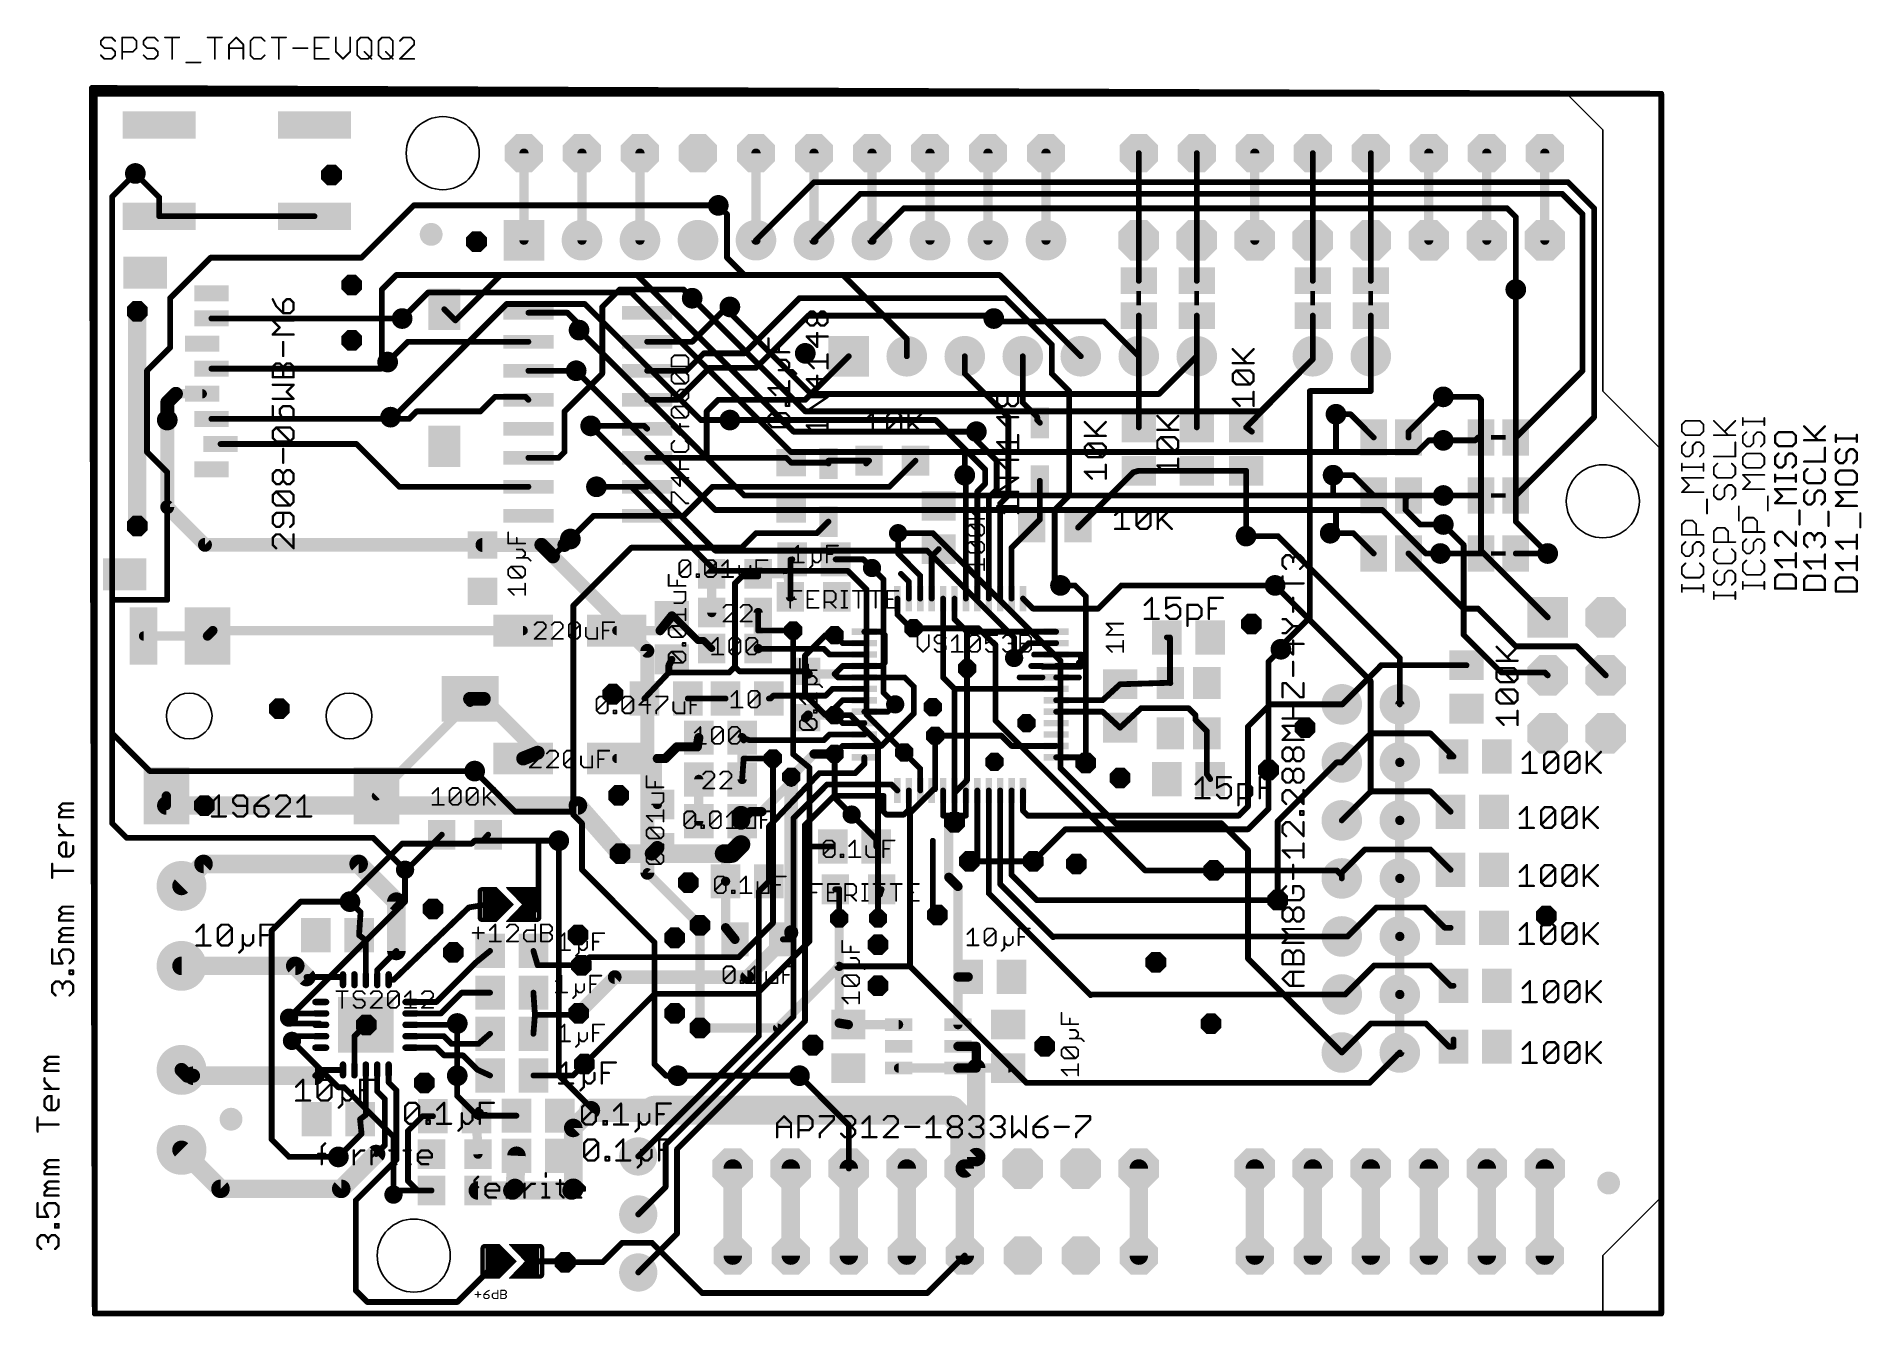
# Model space of a CAD drawing. Extents: x -2.6 to 77.4, y -0.1 to 55.9.
import ezdxf

# ---------------------------------------------------------------- set-up
doc = ezdxf.new("R2010")
doc.units = 0
for name, color, linetype in [('1', 12, 'CONTINUOUS'), ('16', 132, 'CONTINUOUS'), ('17', 110, 'CONTINUOUS'), ('18', 110, 'CONTINUOUS'), ('20', 53, 'CONTINUOUS'), ('27', 253, 'CONTINUOUS')]:
    doc.layers.add(name, color=color, linetype=linetype)

# ---------------------------------------------------------------- blocks, each defined once
blk = doc.blocks.new('RECT')
blk.add_solid([(-0.5, -0.5), (0.5, -0.5), (-0.5, 0.5), (0.5, 0.5)])
blk = doc.blocks.new('PIE')
at = {"const_width": 0.5}
blk.add_lwpolyline([(0, -0.25, 1), (0, 0.25, 1), (0, -0.25)], format="xyb", dxfattribs=at)
blk = doc.blocks.new('OCTAGONP')
at = {"const_width": 0.5}
blk.add_lwpolyline([(-0.25, -0.1036), (-0.25, 0.1036), (-0.1036, 0.25), (0.1036, 0.25), (0.25, 0.1036), (0.25, -0.1036), (0.1036, -0.25), (-0.1036, -0.25), (-0.25, -0.1036), (-0.25, 0.1036)], dxfattribs=at)
blk = doc.blocks.new('ROUNDP')
at = {"const_width": 0.5}
blk.add_lwpolyline([(0, -0.25, 1), (0, 0.25, 1), (0, -0.25)], format="xyb", dxfattribs=at)
blk = doc.blocks.new('SQUAREP')
blk.add_solid([(-0.5, -0.5), (0.5, -0.5), (-0.5, 0.5), (0.5, 0.5)])
blk = doc.blocks.new('RECT121920X243840R50')
at = {"const_width": 0.1905}
blk.add_lwpolyline([(0.2858, -0.5715), (0.2858, 0.5715, 0.4142), (0.1905, 0.6668), (-0.1905, 0.6668, 0.4142), (-0.2858, 0.5715), (-0.2858, -0.5715, 0.4142), (-0.1905, -0.6668), (0.1905, -0.6668, 0.4142)], format="xyb", close=True, dxfattribs=at)
blk.add_solid([(-0.2159, -0.5969), (0.2159, -0.5969), (-0.2159, 0.5969), (0.2159, 0.5969)])
blk = doc.blocks.new('RECT44800X120000R100')
at = {"const_width": 0.14}
blk.add_lwpolyline([(0.07, -0.235), (0.07, 0.235, 0.4142), (0, 0.305), (0, 0.305, 0.4142), (-0.07, 0.235), (-0.07, -0.235, 0.4142), (0, -0.305), (0, -0.305, 0.4142)], format="xyb", close=True, dxfattribs=at)
blk.add_solid([(-0.0254, -0.2604), (0.0254, -0.2604), (-0.0254, 0.2604), (0.0254, 0.2604)])
blk = doc.blocks.new('ROUNDV')
at = {"const_width": 0.5}
blk.add_lwpolyline([(0, -0.25, 1), (0, 0.25, 1), (0, -0.25)], format="xyb", dxfattribs=at)
blk = doc.blocks.new('OCTAGONV')
at = {"const_width": 0.5}
blk.add_lwpolyline([(-0.25, -0.1036), (-0.25, 0.1036), (-0.1036, 0.25), (0.1036, 0.25), (0.25, 0.1036), (0.25, -0.1036), (0.1036, -0.25), (-0.1036, -0.25), (-0.25, -0.1036), (-0.25, 0.1036)], dxfattribs=at)

msp = doc.modelspace()

# ---------------------------------------------------------------- linework, layer by layer
at = {"layer": '1'}
for points, const_width in [([(68.6, 53.4), (0, 53.4)], 0.254), ([(0, 53.4), (0, 0)], 0.254), ([(68.6, 0), (68.6, 53.4)], 0.254), ([(2.823, 48.866), (1.778, 49.911)], 0.254), ([(28.956, 46.99), (31.496, 49.53)], 0.254), ([(31.496, 49.53), (64.516, 49.53)], 0.254), ([(64.516, 49.53), (65.659, 48.387)], 0.254), ([(2.823, 48.038), (2.823, 48.866)], 0.254), ([(31.496, 46.99), (33.528, 49.022)], 0.254), ([(33.528, 49.022), (64.262, 49.022)], 0.254), ([(64.262, 49.022), (65.151, 48.133)], 0.254), ([(9.623, 48.038), (2.823, 48.038)], 0.254), ([(13.97, 48.514), (11.684, 46.228)], 0.254), ([(27.305, 48.514), (13.97, 48.514)], 0.254), ([(34.036, 46.99), (35.433, 48.387)], 0.254), ([(35.433, 48.387), (61.849, 48.387)], 0.254), ([(61.849, 48.387), (62.23, 48.006)], 0.254), ([(62.23, 48.006), (62.23, 44.831)], 0.254), ([(65.151, 48.133), (65.151, 41.275)], 0.254), ([(65.659, 48.387), (65.659, 39.243)], 0.254), ([(3.302, 44.45), (5.08, 46.228)], 0.254), ([(5.08, 46.228), (11.684, 46.228)], 0.254), ([(17.78, 45.466), (15.794, 43.48)], 0.254), ([(39.624, 45.466), (17.78, 45.466)], 0.254), ([(39.624, 45.466), (43.18, 41.91)], 0.254), ([(22.225, 44.069), (22.987, 44.831)], 0.254), ([(22.987, 44.831), (25.781, 44.831)], 0.254), ([(25.781, 44.831), (26.162, 44.45)], 0.254), ([(3.302, 42.291), (3.302, 44.45)], 0.254), ([(15.308, 43.966), (15.794, 43.48)], 0.254), ([(22.225, 44.069), (22.225, 41.148)], 0.254), ([(26.162, 42.545), (27.686, 44.069)], 0.254), ([(27.686, 44.069), (27.813, 44.069)], 0.254), ([(30.861, 44.45), (28.448, 42.037)], 0.254), ([(39.878, 44.45), (30.861, 44.45)], 0.254), ([(39.878, 44.45), (41.91, 42.418)], 0.254), ([(5.108, 43.566), (13.457, 43.566)], 0.254), ([(13.457, 43.566), (13.462, 43.561)], 0.254), ([(18.99, 43.815), (20.701, 43.815)], 0.254), ([(20.701, 43.815), (21.209, 43.307)], 0.254), ([(21.209, 43.307), (21.209, 43.053)], 0.254), ([(28.956, 41.402), (31.242, 43.688)], 0.254), ([(31.242, 43.688), (39.243, 43.688)], 0.254), ([(39.243, 43.688), (39.37, 43.561)], 0.254), ([(3.302, 42.291), (2.286, 41.275)], 0.254), ([(13.716, 42.545), (12.827, 41.656)], 0.254), ([(18.99, 42.545), (13.716, 42.545)], 0.254), ([(24.19, 42.545), (26.162, 42.545)], 0.254), ([(41.91, 42.418), (41.91, 41.148)], 0.254), ([(12.537, 41.366), (12.827, 41.656)], 0.254), ([(26.67, 42.037), (25.908, 41.275)], 0.254), ([(28.448, 42.037), (26.67, 42.037)], 0.254), ([(33.02, 41.91), (31.115, 40.005)], 0.254), ([(38.1, 41.148), (38.1, 41.91)], 0.254), ([(40.64, 39.878), (40.64, 41.91)], 0.254), ([(45.72, 38.796), (45.72, 41.91)], 0.254), ([(48.26, 38.796), (48.26, 41.91)], 0.254), ([(50.419, 38.796), (53.34, 41.783)], 0.254), ([(53.34, 41.783), (53.34, 41.91)], 0.254), ([(55.88, 40.386), (55.88, 41.91)], 0.254), ([(2.286, 41.275), (2.286, 37.719)], 0.254), ([(5.108, 41.366), (12.537, 41.366)], 0.254), ([(18.99, 41.275), (21.082, 41.275)], 0.254), ([(22.225, 41.148), (20.574, 39.497)], 0.254), ([(25.908, 41.275), (24.19, 41.275)], 0.254), ([(25.527, 40.005), (26.924, 41.402)], 0.254), ([(26.924, 41.402), (28.956, 41.402)], 0.254), ([(40.005, 39.243), (38.1, 41.148)], 0.254), ([(42.672, 40.386), (41.91, 41.148)], 0.254), ([(65.151, 41.275), (62.23, 38.354)], 0.254), ([(3.175, 39.885), (3.556, 40.266)], 0.6096), ([(3.175, 39.116), (3.175, 39.885)], 0.6096), ([(4.708, 40.266), (3.556, 40.266)], 0.4064), ([(16.891, 39.497), (17.526, 40.132)], 0.254), ([(17.526, 40.132), (18.863, 40.132)], 0.254), ([(18.863, 40.132), (18.99, 40.005)], 0.254), ([(24.19, 40.005), (25.527, 40.005)], 0.254), ([(27.305, 40.005), (26.797, 39.497)], 0.254), ([(31.115, 40.005), (27.305, 40.005)], 0.254), ([(41.275, 39.243), (40.64, 39.878)], 0.254), ([(42.672, 35.814), (42.672, 40.386)], 0.254), ([(53.213, 30.48), (53.213, 40.386)], 0.254), ([(53.213, 40.386), (55.88, 40.386)], 0.254), ([(59.055, 40.132), (57.531, 38.608)], 0.254), ([(5.108, 39.166), (12.954, 39.166)], 0.254), ([(12.954, 39.243), (12.954, 39.166)], 0.254), ([(12.954, 39.166), (13.766, 39.166)], 0.254), ([(13.766, 39.166), (14.097, 39.497)], 0.254), ([(14.097, 39.497), (16.891, 39.497)], 0.254), ([(20.574, 39.497), (20.574, 37.719)], 0.254), ([(26.797, 39.497), (26.797, 37.465)], 0.254), ([(36.83, 39.116), (27.813, 39.116)], 0.254), ([(38.989, 36.957), (36.83, 39.116)], 0.254), ([(40.005, 35.814), (40.005, 39.243)], 0.254), ([(41.275, 39.111), (41.275, 39.243)], 0.254), ([(41.389, 38.997), (41.275, 39.111)], 0.254), ([(54.991, 39.37), (54.356, 39.37)], 0.254), ([(56.007, 38.354), (54.991, 39.37)], 0.254), ([(65.659, 39.243), (62.23, 35.814)], 0.254), ([(24.063, 38.862), (21.717, 38.862)], 0.254), ([(24.19, 38.735), (24.063, 38.862)], 0.254), ([(38.608, 38.227), (38.608, 38.608)], 0.254), ([(50.419, 38.796), (50.673, 38.608)], 0.254), ([(57.531, 38.608), (57.531, 38.354)], 0.254), ([(60.452, 38.227), (60.579, 38.354)], 0.254), ([(60.579, 38.354), (60.706, 38.354)], 0.254), ([(2.286, 37.719), (3.175, 36.83)], 0.254), ([(5.508, 38.066), (11.464, 38.066)], 0.254), ([(11.464, 38.066), (13.335, 36.195)], 0.254), ([(20.32, 37.465), (18.99, 37.465)], 0.254), ([(20.574, 37.719), (20.32, 37.465)], 0.254), ([(24.19, 37.465), (26.797, 37.465)], 0.254), ([(26.797, 37.465), (30.281, 37.465)], 0.254), ([(30.281, 37.465), (30.493, 37.253)], 0.254), ([(39.497, 37.338), (38.608, 38.227)], 0.254), ([(59.055, 38.227), (60.452, 38.227)], 0.254), ([(3.175, 31.242), (3.175, 36.83)], 0.254), ([(30.493, 37.253), (32.089, 37.253)], 0.254), ([(32.131, 37.211), (32.089, 37.253)], 0.254), ([(32.131, 37.211), (32.131, 37.338)], 0.254), ([(32.131, 37.338), (33.909, 37.338)], 0.254), ([(33.782, 37.211), (33.909, 37.338)], 0.254), ([(35.941, 37.338), (34.798, 36.195)], 0.254), ([(38.15, 36.653), (38.1, 36.703)], 0.254), ([(38.15, 31.3), (38.15, 36.653)], 0.254), ([(38.989, 36.322), (38.989, 36.957)], 0.254), ([(39.497, 36.068), (39.497, 37.338)], 0.254), ([(43.061, 34.408), (45.483, 36.83)], 0.254), ([(45.483, 36.83), (45.72, 36.896)], 0.254), ([(45.72, 36.896), (48.26, 36.896)], 0.254), ([(48.26, 36.896), (50.419, 36.896)], 0.254), ([(50.419, 36.896), (50.419, 34.036)], 0.254), ([(55.118, 36.703), (54.229, 36.703)], 0.254), ([(56.007, 35.814), (55.118, 36.703)], 0.254), ([(13.335, 36.195), (18.99, 36.195)], 0.254), ([(21.971, 36.195), (24.19, 36.195)], 0.254), ([(27.051, 36.195), (25.781, 34.925)], 0.254), ([(34.798, 36.195), (27.051, 36.195)], 0.254), ([(38.65, 35.983), (38.989, 36.322)], 0.254), ([(38.65, 31.3), (38.65, 35.983)], 0.254), ([(39.15, 35.721), (39.497, 36.068)], 0.254), ([(41.389, 34.768), (41.389, 36.457)], 0.254), ([(39.15, 31.3), (39.15, 35.721)], 0.254), ([(39.65, 35.459), (40.005, 35.814)], 0.254), ([(39.65, 31.3), (39.65, 35.459)], 0.254), ([(42.037, 35.179), (42.672, 35.814)], 0.254), ([(42.037, 32.131), (42.037, 35.179)], 0.254), ([(57.404, 35.687), (57.531, 35.814)], 0.254), ([(57.404, 35.179), (57.404, 35.687)], 0.254), ([(58.039, 34.544), (57.404, 35.179)], 0.254), ([(59.055, 35.814), (60.706, 35.814)], 0.254), ([(21.844, 34.925), (20.828, 33.909)], 0.254), ([(24.19, 34.925), (21.844, 34.925)], 0.254), ([(25.781, 34.925), (24.19, 34.925)], 0.254), ([(31.623, 34.163), (32.131, 34.671)], 0.254), ([(40.15, 33.529), (41.029, 34.408)], 0.254), ([(41.029, 34.408), (41.389, 34.768)], 0.254), ([(50.419, 34.29), (50.419, 34.036)], 0.254), ([(59.055, 34.544), (58.039, 34.544)], 0.254), ([(16.98, 33.648), (20.567, 33.648)], 0.6096), ([(20.567, 33.648), (20.828, 33.909)], 0.6096), ([(20.574, 33.655), (20.828, 33.909)], 0.6096), ([(20.955, 30.988), (23.495, 33.528)], 0.254), ([(23.495, 33.528), (28.321, 33.528)], 0.254), ([(28.321, 33.528), (28.956, 34.163)], 0.254), ([(28.956, 34.163), (31.623, 34.163)], 0.254), ([(35.179, 33.274), (35.179, 34.163)], 0.254), ([(36.65, 33.16), (36.957, 33.467)], 0.254), ([(40.15, 31.3), (40.15, 33.529)], 0.254), ([(55.118, 34.163), (54.102, 34.163)], 0.254), ([(56.007, 33.274), (55.118, 34.163)], 0.254), ([(30.546, 33.02), (30.465, 33.005)], 0.254), ([(30.465, 33.005), (30.465, 31.373)], 0.254), ([(33.655, 33.02), (32.446, 33.02)], 0.254), ([(34.036, 32.639), (33.655, 33.02)], 0.254), ([(36.15, 32.303), (35.179, 33.274)], 0.254), ([(36.65, 31.3), (36.65, 33.16)], 0.254), ([(59.944, 30.861), (57.531, 33.274)], 0.254), ([(58.928, 33.274), (60.706, 33.274)], 0.254), ([(63.627, 33.274), (62.23, 33.274)], 0.254), ([(27.019, 30.689), (27.019, 32.389)], 0.4064), ([(28.035, 31.97), (28.335, 32.27)], 0.254), ([(28.035, 31.97), (28.035, 28.316)], 0.254), ([(28.335, 32.27), (29.051, 32.27)], 0.254), ([(30.349, 32.389), (29.051, 32.389)], 0.4064), ([(29.051, 32.27), (29.051, 32.389)], 0.254), ([(30.465, 31.373), (30.349, 32.389)], 0.4064), ([(35.65, 32.041), (35.306, 32.385)], 0.254), ([(35.65, 31.3), (35.65, 32.041)], 0.254), ([(36.15, 31.3), (36.15, 32.303)], 0.254), ([(42.291, 31.877), (42.037, 32.131)], 0.254), ([(43.942, 30.861), (44.958, 31.877)], 0.254), ([(44.958, 31.877), (51.689, 31.877)], 0.254), ([(0.762, 21.463), (0.762, 31.242)], 0.254), ([(0.762, 31.242), (3.175, 31.242)], 0.254), ([(35.15, 31.3), (35.15, 30.6)], 0.254), ([(37.15, 31.3), (37.15, 27.85)], 0.254), ([(37.65, 30.4), (37.65, 31.3)], 0.254), ([(40.65, 31.3), (41.089, 30.861)], 0.254), ([(20.955, 21.971), (20.955, 30.988)], 0.254), ([(25.273, 30.541), (24.759, 29.9)], 0.4064), ([(25.273, 30.541), (25.339, 30.541)], 0.3048), ([(25.339, 30.541), (26.416, 29.464)], 0.3048), ([(29.051, 30.689), (29.051, 29.116)], 0.4064), ([(29.051, 29.9), (29.051, 30.689)], 0.254), ([(35.15, 30.6), (35.75, 30)], 0.254), ([(38.2, 29.85), (37.65, 30.4)], 0.254), ([(41.089, 30.861), (43.942, 30.861)], 0.254), ([(51.943, 29.21), (53.213, 30.48)], 0.254), ([(60.579, 30.861), (59.944, 30.861)], 0.254), ([(62.23, 29.21), (60.579, 30.861)], 0.254), ([(2.135, 29.662), (4.935, 29.662)], 0.4064), ([(4.935, 29.662), (5.173, 29.9)], 0.4064), ([(5.173, 29.9), (18.761, 29.9)], 0.4064), ([(24.759, 29.9), (22.861, 29.9)], 0.4064), ([(26.416, 29.464), (26.671, 29.464)], 0.3048), ([(26.671, 29.464), (27.019, 29.116)], 0.3048), ([(30.589, 29.9), (29.051, 29.9)], 0.254), ([(32.75, 29.35), (32.4, 29.7)], 0.254), ([(33.7, 29.85), (34.45, 29.85)], 0.254), ([(34.45, 29.85), (34.6, 29.7)], 0.254), ([(34.6, 29.7), (34.6, 28.5)], 0.254), ([(35.75, 30), (35.85, 30)], 0.254), ([(42.1, 29.85), (38.2, 29.85)], 0.254), ([(38.2, 28.24), (38.2, 29.85)], 0.254), ([(47.084, 29.6), (46.95, 29.6)], 0.254), ([(47.084, 27.616), (47.084, 29.6)], 0.254), ([(25.146, 28.387), (25.273, 28.641)], 0.3048), ([(29.051, 29.108), (29.051, 29.116)], 0.4064), ([(29.067, 29.1), (29.051, 29.116)], 0.254), ([(31.927, 29.1), (29.067, 29.1)], 0.254), ([(32.177, 28.85), (31.927, 29.1)], 0.254), ([(33.7, 28.85), (32.177, 28.85)], 0.254), ([(33.7, 29.35), (32.75, 29.35)], 0.254), ([(40.259, 28.702), (40.907, 29.35)], 0.254), ([(40.907, 29.35), (42.1, 29.35)], 0.254), ([(41.135, 28.85), (42.1, 28.85)], 0.254), ([(42.1, 28.85), (43.2, 28.85)], 0.254), ([(42.1, 28.85), (43.18, 28.85)], 0.254), ([(43.18, 28.85), (43.18, 28.321)], 0.254), ([(51.943, 29.083), (51.943, 29.21)], 0.254), ([(64.897, 29.21), (62.23, 29.21)], 0.254), ([(66.167, 27.94), (64.897, 29.21)], 0.254), ([(24.069, 26.924), (25.146, 28.067)], 0.254), ([(25.146, 28.067), (25.146, 28.387)], 0.3048), ([(25.146, 28.067), (27.786, 28.067)], 0.254), ([(27.786, 28.067), (28.035, 28.316)], 0.254), ([(28.035, 28.316), (28.235, 28.116)], 0.254), ([(28.235, 28.116), (31.127, 28.116)], 0.254), ([(31.243, 28), (31.127, 28.116)], 0.4064), ([(32.4, 28), (31.243, 28)], 0.4064), ([(32.75, 28.35), (32.4, 28)], 0.254), ([(32.55, 27.85), (32.4, 28)], 0.254), ([(33.7, 27.85), (32.55, 27.85)], 0.254), ([(33.7, 28.35), (32.75, 28.35)], 0.254), ([(34.45, 28.35), (33.7, 28.35)], 0.254), ([(33.7, 27.85), (35.466, 27.85)], 0.254), ([(34.6, 28.5), (34.45, 28.35)], 0.254), ([(35.466, 27.85), (35.87, 27.446)], 0.254), ([(37.15, 27.85), (37.65, 27.35)], 0.254), ([(40.5, 27.85), (41.5, 27.85)], 0.254), ([(41.008, 28.35), (41.5, 28.35)], 0.254), ([(41.5, 28.321), (41.5, 28.35)], 0.254), ([(43.18, 28.321), (41.5, 28.321)], 0.254), ([(42.1, 28.35), (43.1, 28.35)], 0.254), ([(42.1, 27.85), (43.1, 27.85)], 0.254), ([(43.1, 28.35), (43.1, 28.5)], 0.254), ([(56.285, 28.321), (54.634, 26.67)], 0.254), ([(56.285, 28.321), (56.261, 28.321)], 0.254), ([(56.327, 28.382), (56.285, 28.34)], 0.254), ([(56.285, 28.34), (56.285, 28.321)], 0.254), ([(56.327, 28.382), (60.071, 28.382)], 0.254), ([(17.038, 26.912), (16.435, 26.912)], 0.6096), ([(17.038, 26.912), (19.396, 24.554)], 0.6096), ([(29.718, 27.051), (29.591, 26.924)], 0.254), ([(32.004, 27.051), (29.718, 27.051)], 0.254), ([(32.303, 27.35), (32.004, 27.051)], 0.254), ([(33.7, 27.35), (32.303, 27.35)], 0.254), ([(35.87, 27.446), (35.87, 26.27)], 0.254), ([(42.1, 27.35), (37.65, 27.35)], 0.254), ([(37.65, 27.35), (37.65, 25.3)], 0.254), ([(44.134, 26.85), (44.9, 27.55)], 0.254), ([(44.9, 27.55), (47.084, 27.616)], 0.254), ([(47.084, 27.616), (47.1, 27.6)], 0.254), ([(16.435, 26.762), (12.335, 22.662)], 0.4064), ([(16.435, 26.912), (16.435, 26.762)], 0.4064), ([(27.625, 26.924), (25.969, 26.924)], 0.254), ([(29.591, 26.924), (29.525, 26.924)], 0.254), ([(31.243, 26.2), (31.127, 26.084)], 0.4064), ([(32.4, 26.2), (31.243, 26.2)], 0.4064), ([(32.75, 26.85), (32.4, 26.5)], 0.254), ([(32.4, 26.5), (32.4, 26.2)], 0.254), ([(33.7, 26.85), (32.75, 26.85)], 0.254), ([(33.7, 26.35), (34.732, 26.35)], 0.254), ([(35.87, 26.27), (34.45, 24.85)], 0.254), ([(34.732, 26.35), (35.052, 26.67)], 0.254), ([(42.1, 26.85), (44.134, 26.85)], 0.254), ([(42.1, 26.35), (44.134, 26.35)], 0.254), ([(44.134, 26.35), (44.9, 25.65)], 0.254), ([(44.9, 25.65), (45.816, 26.5)], 0.254), ([(45.816, 26.5), (47.9, 26.5)], 0.254), ([(47.9, 26.5), (48.2, 26.2)], 0.254), ([(51.47, 26.67), (50.5, 25.7)], 0.254), ([(51.47, 26.67), (54.61, 26.67)], 0.254), ([(54.634, 26.67), (54.61, 26.67)], 0.254), ([(32.75, 25.85), (32.4, 26.2)], 0.254), ([(33.7, 25.85), (32.75, 25.85)], 0.254), ([(48.2, 26.2), (48.2, 26)], 0.254), ([(48.2, 26), (48.7, 25.5)], 0.254), ([(48.7, 25.5), (48.7, 25.4)], 0.254), ([(50.5, 25.7), (50.5, 22.2)], 0.254), ([(19.396, 24.554), (18.761, 24.3)], 0.6096), ([(25.5, 24.811), (24.989, 24.3)], 0.4064), ([(26.384, 24.811), (25.5, 24.811)], 0.4064), ([(26.45, 25.211), (26.384, 24.811)], 0.4064), ([(28.35, 23.384), (28.35, 25.211)], 0.4064), ([(28.416, 25.092), (28.35, 25.211)], 0.254), ([(28.686, 25.1), (28.35, 25.211)], 0.254), ([(31.927, 25.1), (28.686, 25.1)], 0.254), ([(32.177, 25.35), (31.927, 25.1)], 0.254), ([(33.7, 25.35), (32.177, 25.35)], 0.254), ([(32.75, 24.85), (32.4, 24.5)], 0.254), ([(33.7, 24.85), (32.75, 24.85)], 0.254), ([(34.45, 24.85), (33.7, 24.85)], 0.254), ([(36.8, 25.3), (37.65, 25.3)], 0.254), ([(37.65, 22.9), (37.65, 25.3)], 0.254), ([(39.7, 25.3), (37.65, 25.3)], 0.254), ([(40.15, 24.85), (39.7, 25.3)], 0.254), ([(42.1, 24.85), (40.15, 24.85)], 0.254), ([(48.7, 23.616), (48.7, 25.4)], 0.254), ([(55.88, 25.4), (54.61, 24.13)], 0.254), ([(55.88, 25.4), (58.486, 25.4)], 0.254), ([(58.486, 25.4), (59.502, 24.384)], 0.254), ([(24.638, 24.3), (22.861, 24.3)], 0.4064), ([(24.989, 24.3), (24.638, 24.3)], 0.4064), ([(24.638, 22.286), (24.638, 24.3)], 0.4064), ([(28.416, 24.3), (28.35, 23.384)], 0.254), ([(29.7, 24.3), (28.416, 24.3)], 0.254), ([(31.5, 24.5), (30.5, 23.5)], 0.4064), ([(32.4, 24.5), (31.5, 24.5)], 0.4064), ([(33.308, 23.662), (33.7, 24.054)], 0.254), ([(33.7, 24.054), (33.7, 24.35)], 0.254), ([(35.45, 24.568), (35.45, 24.55)], 0.254), ([(35.45, 24.55), (36.15, 23.85)], 0.254), ([(36.15, 23.85), (36.15, 22.9)], 0.254), ([(42.1, 24.35), (43.15, 24.35)], 0.254), ([(43.15, 24.35), (43.4, 24.1)], 0.254), ([(59.309, 24.384), (59.502, 24.384)], 0.254), ([(16.637, 23.749), (18.415, 21.971)], 0.254), ([(26.45, 23.384), (26.45, 21.557)], 0.4064), ([(30.5, 23.261), (29.21, 21.971)], 0.4064), ([(31.735, 23.662), (29.525, 21.325)], 0.254), ([(30.5, 23.5), (30.5, 23.261)], 0.4064), ([(32.0691, 23.162), (30.6, 21.6929)], 0.254), ([(33.308, 23.662), (31.735, 23.662)], 0.254), ([(34.888, 23.162), (32.0691, 23.162)], 0.254), ([(34.888, 23.162), (35.15, 22.9)], 0.254), ([(48.85, 23.4), (48.7, 23.616)], 0.254), ([(51.4, 22.1), (51.4, 23.8)], 0.254), ([(4.8, 22.241), (3.135, 22.241)], 0.8128), ([(3.135, 22.241), (3.135, 22.662)], 0.4064), ([(32.3719, 22.662), (31.1, 21.3901)], 0.254), ([(34.544, 22.662), (32.3719, 22.662)], 0.254), ([(34.544, 21.971), (34.544, 22.662)], 0.254), ([(35.65, 22.9), (35.65, 22.061)], 0.254), ([(37.15, 22.9), (37.15, 21.8)], 0.254), ([(38.15, 21.8), (38.15, 22.9)], 0.254), ([(38.65, 19.8), (38.65, 22.9)], 0.254), ([(39.15, 22.9), (39.15, 18.4003)], 0.254), ([(39.65, 22.9), (39.65, 18.8006)], 0.254), ([(40.15, 22.9), (40.15, 19.2011)], 0.254), ([(40.65, 22.0062), (40.65, 22.9)], 0.254), ([(55.88, 22.86), (54.61, 21.59)], 0.254), ([(58.486, 22.86), (55.88, 22.86)], 0.254), ([(58.486, 22.86), (59.375, 21.971)], 0.254), ([(1.397, 20.828), (0.762, 21.463)], 0.254), ([(18.415, 21.971), (20.955, 21.971)], 0.254), ([(20.955, 21.971), (20.955, 21.844)], 0.254), ([(20.955, 21.844), (21.336, 21.463)], 0.254), ([(21.336, 21.463), (21.336, 19.431)], 0.254), ([(28.3, 21.822), (28.3, 21.59)], 0.8128), ([(28.3, 21.59), (28.3, 20.538)], 0.8128), ([(28.394, 21.684), (28.3, 21.59)], 0.4064), ([(28.703, 21.971), (28.35, 21.557)], 0.4064), ([(28.35, 21.557), (28.394, 21.684)], 0.4064), ([(29.21, 21.971), (28.703, 21.971)], 0.4064), ([(30.6, 21.6929), (30.6, 16.383)], 0.254), ([(34.224, 20.767), (33.147, 21.844)], 0.254), ([(34.671, 21.844), (34.544, 21.971)], 0.254), ([(35.433, 21.844), (34.671, 21.844)], 0.254), ([(35.65, 22.061), (35.433, 21.844)], 0.254), ([(37.15, 21.8), (37.65, 21.8)], 0.254), ([(37.4, 21.55), (37.4, 21.463)], 0.4064), ([(37.4, 21.463), (37.4, 19.1)], 0.4064), ([(37.613, 21.463), (37.4, 21.463)], 0.254), ([(37.65, 21.5), (37.613, 21.463)], 0.254), ([(37.65, 21.8), (38.15, 21.8)], 0.254), ([(37.65, 21.5), (37.65, 21.8)], 0.254), ([(40.8562, 21.8), (40.65, 22.0062)], 0.254), ([(50.1, 21.8), (40.8562, 21.8)], 0.254), ([(50.5, 22.2), (50.1, 21.8)], 0.254), ([(50.5, 21.2), (51.4, 22.1)], 0.254), ([(12.192, 20.828), (1.397, 20.828)], 0.254), ([(13.589, 19.431), (12.192, 20.828)], 0.254), ([(13.673, 19.441), (15.197, 20.965)], 0.254), ([(16.985, 20.701), (17.229, 20.965)], 0.254), ([(19.431, 20.701), (16.985, 20.701)], 0.254), ([(19.431, 20.701), (20.32, 20.701)], 0.254), ([(19.431, 17.653), (19.431, 20.701)], 0.254), ([(28.3, 20.538), (27.9, 20.138)], 0.8128), ([(29.525, 21.325), (29.525, 18.923)], 0.254), ([(31.1, 21.3901), (31.1, 20.447)], 0.254), ([(34.224, 20.447), (34.224, 20.767)], 0.254), ([(36.7, 20.7), (36.7, 17.8)], 0.254), ([(41.1, 19.8), (42.5, 21.2)], 0.254), ([(42.5, 21.2), (50.5, 21.2)], 0.254), ([(4.763, 19.685), (3.8, 18.722)], 0.8128), ([(11.557, 19.685), (4.763, 19.685)], 0.8128), ([(13.208, 18.034), (11.557, 19.685)], 0.8128), ([(27.559, 20.138), (23.008, 20.138)], 0.8128), ([(24.39, 20.138), (23.008, 20.138)], 0.6096), ([(24.638, 20.386), (24.39, 20.138)], 0.6096), ([(27.9, 20.138), (27.559, 20.138)], 0.8128), ([(27.625, 20.326), (27.559, 20.138)], 0.4064), ([(27.625, 18.923), (27.625, 20.326)], 0.4064), ([(31.1, 20.447), (31.1, 12.8)], 0.254), ([(32.324, 20.447), (31.1, 20.447)], 0.254), ([(55.626, 20.32), (54.61, 19.304)], 0.254), ([(58.486, 20.32), (55.626, 20.32)], 0.254), ([(59.375, 19.431), (58.486, 20.32)], 0.254), ([(13.599, 19.441), (13.589, 19.431)], 0.254), ([(13.599, 19.441), (13.673, 19.441)], 0.254), ([(21.336, 19.431), (24.511, 16.256)], 0.254), ([(37.4, 19.1), (37.8, 18.7)], 0.4064), ([(38.3, 19.8), (38.65, 19.8)], 0.254), ([(40.15, 19.2011), (41.2511, 18.1)], 0.254), ([(54.387, 19.4), (49, 19.4)], 0.254), ([(54.61, 19.177), (54.387, 19.4)], 0.254), ([(54.61, 19.304), (54.61, 19.05)], 0.254), ([(54.61, 19.05), (54.61, 19.177)], 0.254), ([(13.208, 15.875), (13.208, 18.034)], 0.8128), ([(17.018, 18.6436), (17.5895, 18.6436)], 0.0508), ([(17.018, 17.1704), (17.018, 18.6436)], 0.0508), ([(17.018, 18.5928), (17.6403, 18.5928)], 0.0508), ([(17.018, 18.542), (17.6911, 18.542)], 0.0508), ([(17.018, 18.4912), (17.7419, 18.4912)], 0.0508), ([(17.018, 18.4404), (17.7927, 18.4404)], 0.0508), ([(17.018, 18.3896), (17.8435, 18.3896)], 0.0508), ([(17.5895, 18.6436), (18.3261, 17.907)], 0.0508), ([(18.034, 18.6436), (18.7452, 17.907)], 0.0508), ([(19.304, 18.6436), (18.034, 18.6436)], 0.0508), ([(18.083, 18.5928), (19.304, 18.5928)], 0.0508), ([(18.1321, 18.542), (19.304, 18.542)], 0.0508), ([(18.1811, 18.4912), (19.304, 18.4912)], 0.0508), ([(18.2302, 18.4404), (19.304, 18.4404)], 0.0508), ([(18.2792, 18.3896), (19.304, 18.3896)], 0.0508), ([(19.304, 17.1704), (19.304, 18.6436)], 0.0508), ([(27.625, 16.891), (27.625, 18.923)], 0.4064), ([(29.525, 18.923), (29.083, 18.481)], 0.254), ([(29.083, 18.481), (29.083, 12.163)], 0.254), ([(32.427, 18.573), (32.6, 18.584)], 0.254), ([(32.6, 18.584), (32.6, 17.3)], 0.254), ([(34.386, 18.341), (34.3, 18.3)], 0.254), ([(34.3, 18.3), (34.3, 17.3)], 0.254), ([(34.459, 18.573), (34.386, 18.341)], 0.254), ([(37.8, 18.7), (37.8, 14.738)], 0.4064), ([(39.15, 18.4003), (43.6113, 13.939)], 0.254), ([(39.65, 18.8006), (41.9716, 16.479)], 0.254), ([(11.641, 17.569), (11.176, 18.034)], 0.254), ([(11.575, 16.568), (11.641, 17.569)], 0.254), ([(13.092, 14.616), (16.383, 17.78)], 0.254), ([(16.383, 17.78), (17.145, 17.907)], 0.254), ([(17.018, 18.3388), (17.8943, 18.3388)], 0.0508), ([(17.018, 18.288), (17.9451, 18.288)], 0.0508), ([(17.018, 18.2372), (17.9959, 18.2372)], 0.0508), ([(17.018, 18.1864), (18.0467, 18.1864)], 0.0508), ([(17.018, 18.1356), (18.0975, 18.1356)], 0.0508), ([(17.018, 18.0848), (18.1483, 18.0848)], 0.0508), ([(17.018, 18.034), (18.1991, 18.034)], 0.0508), ([(17.018, 17.9832), (18.2499, 17.9832)], 0.0508), ([(17.018, 17.9324), (18.3007, 17.9324)], 0.0508), ([(17.018, 17.8816), (18.3007, 17.8816)], 0.0508), ([(17.018, 17.8308), (18.2499, 17.8308)], 0.0508), ([(17.018, 17.78), (18.1991, 17.78)], 0.0508), ([(17.018, 17.7292), (18.1483, 17.7292)], 0.0508), ([(17.018, 17.6784), (18.0975, 17.6784)], 0.0508), ([(17.018, 17.6276), (18.0467, 17.6276)], 0.0508), ([(17.018, 17.5768), (17.9959, 17.5768)], 0.0508), ([(18.3261, 17.907), (17.5895, 17.1704)], 0.0508), ([(18.7452, 17.907), (18.034, 17.1704)], 0.0508), ([(18.3283, 18.3388), (19.304, 18.3388)], 0.0508), ([(18.3773, 18.288), (19.304, 18.288)], 0.0508), ([(18.4264, 18.2372), (19.304, 18.2372)], 0.0508), ([(18.4264, 17.5768), (19.304, 17.5768)], 0.0508), ([(18.4754, 18.1864), (19.304, 18.1864)], 0.0508), ([(18.4754, 17.6276), (19.304, 17.6276)], 0.0508), ([(18.5245, 18.1356), (19.304, 18.1356)], 0.0508), ([(18.5245, 17.6784), (19.304, 17.6784)], 0.0508), ([(18.5735, 18.0848), (19.304, 18.0848)], 0.0508), ([(18.5735, 17.7292), (19.304, 17.7292)], 0.0508), ([(18.6226, 18.034), (19.304, 18.034)], 0.0508), ([(18.6226, 17.78), (19.304, 17.78)], 0.0508), ([(18.6716, 17.9832), (19.304, 17.9832)], 0.0508), ([(18.6716, 17.8308), (19.304, 17.8308)], 0.0508), ([(18.7207, 17.9324), (19.304, 17.9324)], 0.0508), ([(18.7207, 17.8816), (19.304, 17.8816)], 0.0508), ([(19.177, 17.907), (19.431, 17.653)], 0.254), ([(41.2511, 18.1), (51.8, 18.1)], 0.254), ([(56.134, 17.78), (54.864, 16.51)], 0.254), ([(58.232, 17.78), (56.134, 17.78)], 0.254), ([(58.232, 17.78), (59.121, 16.891)], 0.254), ([(17.018, 17.526), (17.9451, 17.526)], 0.0508), ([(17.018, 17.4752), (17.8943, 17.4752)], 0.0508), ([(17.018, 17.4244), (17.8435, 17.4244)], 0.0508), ([(17.018, 17.3736), (17.7927, 17.3736)], 0.0508), ([(17.018, 17.3228), (17.7419, 17.3228)], 0.0508), ([(17.018, 17.272), (17.6911, 17.272)], 0.0508), ([(17.018, 17.2212), (17.6403, 17.2212)], 0.0508), ([(17.5895, 17.1704), (17.018, 17.1704)], 0.0508), ([(17.018, 17.1704), (17.5895, 17.1704)], 0.0508), ([(18.034, 17.1704), (19.304, 17.1704)], 0.0508), ([(18.034, 17.1704), (19.304, 17.1704)], 0.0508), ([(18.0831, 17.2212), (19.304, 17.2212)], 0.0508), ([(18.1321, 17.272), (19.304, 17.272)], 0.0508), ([(18.1811, 17.3228), (19.304, 17.3228)], 0.0508), ([(18.2302, 17.3736), (19.304, 17.3736)], 0.0508), ([(18.2792, 17.4244), (19.304, 17.4244)], 0.0508), ([(18.3283, 17.4752), (19.304, 17.4752)], 0.0508), ([(18.3773, 17.526), (19.304, 17.526)], 0.0508), ([(26.5, 12.5), (26.5, 17)], 0.4064), ([(28.033, 16.383), (27.625, 16.891)], 0.4064), ([(32.6, 12.716), (32.6, 17.3)], 0.4064), ([(59.121, 16.891), (59.375, 16.891)], 0.254), ([(11.871, 16.338), (11.575, 16.568)], 0.254), ([(11.871, 14.616), (11.871, 16.338)], 0.254), ([(12.371, 15.038), (13.208, 15.875)], 0.254), ([(16.687, 15.368), (17.31, 15.876)], 0.254), ([(19.21, 15.876), (19.395, 15.249)], 0.254), ([(24.511, 16.256), (24.511, 10.922)], 0.254), ([(30.133, 16.383), (30.6, 16.383)], 0.254), ([(30.6, 16.383), (30.6, 13)], 0.254), ([(41.9716, 16.479), (42.0026, 16.51)], 0.254), ([(42.0026, 16.51), (54.61, 16.51)], 0.254), ([(54.864, 16.51), (54.61, 16.51)], 0.254), ([(8.781, 15.222), (3.8, 15.222)], 0.8128), ([(9.271, 14.732), (8.781, 15.222)], 0.8128), ([(14.96, 13.641), (16.687, 15.368)], 0.254), ([(19.395, 15.249), (21.314, 15.249)], 0.254), ([(56.031, 15.24), (54.761, 13.97)], 0.254), ([(58.486, 15.24), (56.031, 15.24)], 0.254), ([(58.486, 15.24), (59.375, 14.351)], 0.254), ([(10.755, 14.732), (9.271, 14.732)], 0.254), ([(10.871, 14.616), (10.755, 14.732)], 0.254), ([(12.371, 14.616), (12.371, 15.038)], 0.254), ([(12.871, 14.616), (13.092, 14.616)], 0.254), ([(37.8, 14.738), (37.8, 12.65)], 0.4064), ([(38.25, 14.738), (37.8, 14.738)], 0.4064), ([(59.375, 14.351), (59.502, 14.351)], 0.254), ([(13.846, 13.641), (14.96, 13.641)], 0.254), ([(15.16, 13.141), (16.068, 14.049)], 0.254), ([(16.068, 14.049), (17.31, 14.049)], 0.254), ([(19.276, 13.081), (19.21, 14.049)], 0.254), ([(43.6113, 13.939), (43.6423, 13.97)], 0.254), ([(43.6423, 13.97), (54.61, 13.97)], 0.254), ([(54.761, 13.97), (54.61, 13.97)], 0.254), ([(8.569, 13.141), (8.509, 13.081)], 0.254), ([(8.509, 13.081), (8.509, 12.954)], 0.254), ([(8.509, 12.954), (8.509, 12.7)], 0.254), ([(8.509, 12.7), (9.837, 12.7)], 0.254), ([(9.896, 13.141), (8.569, 13.141)], 0.254), ([(9.837, 12.7), (9.896, 12.641)], 0.254), ([(13.846, 13.141), (15.16, 13.141)], 0.254), ([(19.21, 12.249), (19.276, 13.081)], 0.254), ([(21.119, 13.081), (19.276, 13.081)], 0.254), ([(21.187, 13.149), (21.119, 13.081)], 0.254), ([(30.6, 13), (25, 7.4)], 0.254), ([(31.1, 12.8), (25.5, 7.2)], 0.254), ([(33, 12.65), (32.6, 12.716)], 0.4064), ([(35.2, 12.65), (33, 12.65)], 0.4064), ([(55.88, 12.7), (54.61, 11.43)], 0.254), ([(58.293, 12.7), (55.88, 12.7)], 0.254), ([(58.293, 12.7), (59.309, 11.684)], 0.254), ([(8.839, 12.141), (8.636, 11.938)], 0.254), ([(9.896, 12.141), (8.839, 12.141)], 0.254), ([(11.371, 12.141), (11.871, 12.641)], 0.254), ([(11.371, 10.666), (11.371, 12.141)], 0.254), ([(13.846, 12.641), (15.816, 12.641)], 0.254), ([(13.846, 12.141), (15.291, 12.141)], 0.254), ([(15.291, 12.141), (15.621, 11.811)], 0.254), ([(16.806, 11.811), (17.31, 12.249)], 0.254), ([(29.083, 12.163), (23.8, 6.88)], 0.254), ([(59.502, 11.684), (59.502, 11.999)], 0.254), ([(13.846, 11.641), (14.96, 11.641)], 0.254), ([(14.96, 11.641), (15.298, 11.303)], 0.254), ([(15.298, 11.303), (16.129, 11.303)], 0.254), ([(15.621, 11.811), (16.806, 11.811)], 0.254), ([(16.129, 11.303), (16.756, 10.676)], 0.254), ([(38.6, 11.7), (37.8, 11.7)], 0.4064), ([(38.6, 10.75), (38.6, 11.7)], 0.4064), ([(59.309, 11.684), (59.502, 11.684)], 0.254), ([(4.054, 10.414), (3.8, 10.668)], 0.6096), ([(4.308, 10.414), (4.054, 10.414)], 0.6096), ([(9.652, 10.414), (4.308, 10.414)], 0.8128), ([(9.904, 10.666), (9.652, 10.414)], 0.254), ([(10.871, 10.666), (9.904, 10.666)], 0.254), ([(11.871, 10.666), (11.871, 8.696)], 0.254), ([(12.371, 10.666), (12.371, 9.727)], 0.254), ([(12.871, 10.116), (12.871, 10.666)], 0.254), ([(15.875, 9.525), (15.875, 10.414)], 0.254), ([(16.756, 10.676), (17.31, 10.422)], 0.254), ([(19.21, 10.422), (20.941, 10.422)], 0.254), ([(20.941, 10.422), (21.441, 10.922)], 0.254), ([(24.511, 10.922), (25.019, 10.414)], 0.254), ([(25.019, 10.414), (25.527, 10.414)], 0.254), ([(30.861, 10.414), (33.02, 8.255)], 0.254), ([(37.8, 10.75), (35.2, 10.75)], 0.4064), ([(37.8, 10.75), (38.6, 10.75)], 0.4064), ([(40, 10.75), (37.8, 10.75)], 0.4064), ([(38.6, 10.75), (38.6, 6.85)], 0.8128), ([(12.371, 9.727), (12.7, 9.398)], 0.254), ([(13.208, 9.779), (12.871, 10.116)], 0.254), ([(13.208, 6.731), (13.208, 9.779)], 0.254), ([(16.802, 8.598), (15.875, 9.525)], 0.254), ([(11.871, 8.696), (11.618, 8.509)], 0.254), ([(12.7, 9.398), (12.7, 7.366)], 0.254), ([(16.778, 6.978), (16.712, 8.641)], 0.4064), ([(16.778, 8.895), (16.712, 8.641)], 0.254), ([(16.905, 8.828), (16.712, 8.641)], 0.254), ([(16.802, 8.665), (16.712, 8.641)], 0.254), ([(16.802, 8.919), (16.778, 8.895)], 0.254), ([(16.802, 8.598), (16.905, 8.828)], 0.254), ([(18.467, 8.665), (16.802, 8.665)], 0.254), ([(11.684, 7.874), (10.668, 6.858)], 0.254), ([(11.618, 8.509), (11.684, 7.874)], 0.254), ([(13.716, 8.001), (14.356, 8.641)], 0.254), ([(13.716, 8.001), (13.716, 5.8048)], 0.254), ([(14.356, 8.641), (14.812, 8.641)], 0.254), ([(33.02, 8.255), (33.02, 6.35)], 0.254), ([(5.507, 5.461), (3.8, 7.168)], 0.8128), ([(12.319, 6.985), (10.795, 5.461)], 0.8128), ([(12.7, 7.366), (12.319, 6.985)], 0.254), ([(18.467, 6.909), (18.401, 5.501)], 0.8128), ([(25, 7.4), (25, 5.54)], 0.254), ([(25.5, 7.2), (25.5, 3.5)], 0.254), ([(38.6, 6.85), (38.1, 6.35)], 0.8128), ([(11.43, 4.953), (13.208, 6.731)], 0.254), ([(10.795, 5.461), (5.507, 5.461)], 0.8128), ([(14.1328, 5.388), (13.716, 5.8048)], 0.254), ([(16.778, 5.388), (18.288, 5.388)], 0.8128), ([(18.401, 5.501), (18.288, 5.388)], 0.8128), ([(18.288, 5.388), (20.882, 5.388)], 0.8128), ([(20.882, 5.388), (20.955, 5.461)], 0.8128), ([(25, 5.54), (23.8, 4.34)], 0.254), ([(11.43, 4.953), (11.43, 1.016)], 0.254), ([(13.262, 5.388), (13.081, 5.207)], 0.254), ([(14.1328, 5.388), (13.262, 5.388)], 0.254), ([(14.746, 5.388), (14.1328, 5.388)], 0.254), ([(25.5, 3.5), (23.8, 1.8)], 0.254), ([(17.145, 3.0226), (17.7165, 3.0226)], 0.0508), ([(17.145, 1.5494), (17.145, 3.0226)], 0.0508), ([(17.145, 2.9972), (17.7419, 2.9972)], 0.0508), ([(17.145, 2.9464), (17.7927, 2.9464)], 0.0508), ([(17.145, 2.8956), (17.8435, 2.8956)], 0.0508), ([(17.145, 2.8448), (17.8943, 2.8448)], 0.0508), ([(17.145, 2.794), (17.9451, 2.794)], 0.0508), ([(17.145, 2.7432), (17.9959, 2.7432)], 0.0508), ([(17.145, 2.6924), (18.0467, 2.6924)], 0.0508), ([(17.145, 2.6416), (18.0975, 2.6416)], 0.0508), ([(17.145, 2.5908), (18.1483, 2.5908)], 0.0508), ([(17.145, 2.54), (18.1991, 2.54)], 0.0508), ([(17.145, 2.4892), (18.2499, 2.4892)], 0.0508), ([(17.145, 2.4384), (18.3007, 2.4384)], 0.0508), ([(17.145, 2.3876), (18.3515, 2.3876)], 0.0508), ([(17.272, 1.905), (17.272, 2.286)], 0.254), ([(17.7165, 3.0226), (18.4531, 2.286)], 0.0508), ([(18.161, 3.0226), (18.8722, 2.286)], 0.0508), ([(19.431, 3.0226), (18.161, 3.0226)], 0.0508), ([(18.1855, 2.9972), (19.431, 2.9972)], 0.0508), ([(18.2346, 2.9464), (19.431, 2.9464)], 0.0508), ([(18.2836, 2.8956), (19.431, 2.8956)], 0.0508), ([(18.3327, 2.8448), (19.431, 2.8448)], 0.0508), ([(18.3817, 2.794), (19.431, 2.794)], 0.0508), ([(18.4308, 2.7432), (19.431, 2.7432)], 0.0508), ([(18.4798, 2.6924), (19.431, 2.6924)], 0.0508), ([(18.5289, 2.6416), (19.431, 2.6416)], 0.0508), ([(18.5779, 2.5908), (19.431, 2.5908)], 0.0508), ([(18.627, 2.54), (19.431, 2.54)], 0.0508), ([(18.676, 2.4892), (19.431, 2.4892)], 0.0508), ([(18.7251, 2.4384), (19.431, 2.4384)], 0.0508), ([(18.7741, 2.3876), (19.431, 2.3876)], 0.0508), ([(20.23, 2.286), (19.304, 2.286)], 0.254), ([(19.431, 1.5494), (19.431, 3.0226)], 0.0508), ([(20.266, 2.25), (20.23, 2.286)], 0.254), ([(15.875, 0.508), (17.272, 1.905)], 0.254), ([(17.145, 2.3368), (18.4023, 2.3368)], 0.0508), ([(17.145, 2.286), (18.4531, 2.286)], 0.0508), ([(17.145, 2.2352), (18.4023, 2.2352)], 0.0508), ([(17.145, 2.1844), (18.3515, 2.1844)], 0.0508), ([(17.145, 2.1336), (18.3007, 2.1336)], 0.0508), ([(17.145, 2.0828), (18.2499, 2.0828)], 0.0508), ([(17.145, 2.032), (18.1991, 2.032)], 0.0508), ([(17.145, 1.9812), (18.1483, 1.9812)], 0.0508), ([(17.145, 1.9304), (18.0975, 1.9304)], 0.0508), ([(17.145, 1.8796), (18.0467, 1.8796)], 0.0508), ([(17.145, 1.8288), (17.9959, 1.8288)], 0.0508), ([(17.145, 1.778), (17.9451, 1.778)], 0.0508), ([(17.145, 1.7272), (17.8943, 1.7272)], 0.0508), ([(17.145, 1.6764), (17.8435, 1.6764)], 0.0508), ([(17.145, 1.6256), (17.7927, 1.6256)], 0.0508), ([(17.145, 1.5748), (17.7419, 1.5748)], 0.0508), ([(18.4531, 2.286), (17.7165, 1.5494)], 0.0508), ([(18.8722, 2.286), (18.161, 1.5494)], 0.0508), ([(18.1855, 1.5748), (19.431, 1.5748)], 0.0508), ([(18.2346, 1.6256), (19.431, 1.6256)], 0.0508), ([(18.2836, 1.6764), (19.431, 1.6764)], 0.0508), ([(18.3327, 1.7272), (19.431, 1.7272)], 0.0508), ([(18.3817, 1.778), (19.431, 1.778)], 0.0508), ([(18.4308, 1.8288), (19.431, 1.8288)], 0.0508), ([(18.4798, 1.8796), (19.431, 1.8796)], 0.0508), ([(18.5289, 1.9304), (19.431, 1.9304)], 0.0508), ([(18.5779, 1.9812), (19.431, 1.9812)], 0.0508), ([(18.627, 2.032), (19.431, 2.032)], 0.0508), ([(18.676, 2.0828), (19.431, 2.0828)], 0.0508), ([(18.7251, 2.1336), (19.431, 2.1336)], 0.0508), ([(18.7741, 2.1844), (19.431, 2.1844)], 0.0508), ([(18.8232, 2.3368), (19.431, 2.3368)], 0.0508), ([(18.8232, 2.2352), (19.431, 2.2352)], 0.0508), ([(18.8722, 2.286), (19.431, 2.286)], 0.0508), ([(20.266, 2.25), (20.6, 2.25)], 0.254), ([(11.43, 1.016), (11.938, 0.508)], 0.254), ([(17.7165, 1.5494), (17.145, 1.5494)], 0.0508), ([(18.161, 1.5494), (19.431, 1.5494)], 0.0508), ([(0, 0), (68.6, 0)], 0.254), ([(11.938, 0.508), (15.875, 0.508)], 0.254)]:
    msp.add_lwpolyline(points, dxfattribs=dict(at, const_width=const_width))
for points, const_width in [([(0, 53.4635, 1), (0, 53.3365)], 0.127), ([(0.0635, 53.4, 1), (-0.0635, 53.4)], 0.127), ([(68.6635, 53.4, 1), (68.5365, 53.4)], 0.127), ([(68.6, 53.3365, 1), (68.6, 53.4635)], 0.127), ([(1.8229, 49.9559, 1), (1.7331, 49.8661)], 0.127), ([(31.496, 49.5935, 1), (31.496, 49.4665)], 0.127), ([(31.5409, 49.4851, 1), (31.4511, 49.5749)], 0.127), ([(64.5609, 49.5749, 1), (64.4711, 49.4851)], 0.127), ([(64.516, 49.4665, 1), (64.516, 49.5935)], 0.127), ([(2.8865, 48.866, 1), (2.7595, 48.866)], 0.127), ([(2.7781, 48.8211, 1), (2.8679, 48.9109)], 0.127), ([(33.528, 49.0855, 1), (33.528, 48.9585)], 0.127), ([(33.5729, 48.9771, 1), (33.4831, 49.0669)], 0.127), ([(64.3069, 49.0669, 1), (64.2171, 48.9771)], 0.127), ([(64.262, 48.9585, 1), (64.262, 49.0855)], 0.127), ([(2.823, 48.1015, 1), (2.823, 47.9745)], 0.127), ([(2.7595, 48.038, 1), (2.8865, 48.038)], 0.127), ([(9.623, 47.9745, 1), (9.623, 48.1015)], 0.127), ([(13.97, 48.5775, 1), (13.97, 48.4505)], 0.127), ([(14.0149, 48.4691, 1), (13.9251, 48.5589)], 0.127), ([(27.305, 48.4505, 1), (27.305, 48.5775)], 0.127), ([(35.433, 48.4505, 1), (35.433, 48.3235)], 0.127), ([(35.4779, 48.3421, 1), (35.3881, 48.4319)], 0.127), ([(61.8939, 48.4319, 1), (61.8041, 48.3421)], 0.127), ([(61.849, 48.3235, 1), (61.849, 48.4505)], 0.127), ([(62.2935, 48.006, 1), (62.1665, 48.006)], 0.127), ([(62.1851, 47.9611, 1), (62.2749, 48.0509)], 0.127), ([(65.2145, 48.133, 1), (65.0875, 48.133)], 0.127), ([(65.1061, 48.0881, 1), (65.1959, 48.1779)], 0.127), ([(65.7225, 48.387, 1), (65.5955, 48.387)], 0.127), ([(65.6141, 48.3421, 1), (65.7039, 48.4319)], 0.127), ([(5.08, 46.2915, 1), (5.08, 46.1645)], 0.127), ([(5.1249, 46.1831, 1), (5.0351, 46.2729)], 0.127), ([(11.684, 46.1645, 1), (11.684, 46.2915)], 0.127), ([(28.9111, 47.0349, 1), (29.0009, 46.9451)], 0.127), ([(31.4511, 47.0349, 1), (31.5409, 46.9451)], 0.127), ([(33.9911, 47.0349, 1), (34.0809, 46.9451)], 0.127), ([(11.6391, 46.2729, 1), (11.7289, 46.1831)], 0.127), ([(17.78, 45.5295, 1), (17.78, 45.4025)], 0.127), ([(17.8249, 45.4211, 1), (17.7351, 45.5109)], 0.127), ([(39.6689, 45.5109, 1), (39.5791, 45.4211)], 0.127), ([(39.624, 45.4025, 1), (39.624, 45.5295)], 0.127), ([(22.987, 44.8945, 1), (22.987, 44.7675)], 0.127), ([(23.0319, 44.7861, 1), (22.9421, 44.8759)], 0.127), ([(25.8259, 44.8759, 1), (25.7361, 44.7861)], 0.127), ([(25.781, 44.7675, 1), (25.781, 44.8945)], 0.127), ([(62.1665, 44.831, 1), (62.2935, 44.831)], 0.127), ([(3.3655, 44.45, 1), (3.2385, 44.45)], 0.127), ([(3.2571, 44.4949, 1), (3.3469, 44.4051)], 0.127), ([(15.3529, 44.0109, 1), (15.2631, 43.9211)], 0.127), ([(22.2885, 44.069, 1), (22.1615, 44.069)], 0.127), ([(22.1801, 44.1139, 1), (22.2699, 44.0241)], 0.127), ([(26.1171, 44.4051, 1), (26.2069, 44.4949)], 0.127), ([(27.686, 44.1325, 1), (27.686, 44.0055)], 0.127), ([(27.7309, 44.0241, 1), (27.6411, 44.1139)], 0.127), ([(27.813, 44.0055, 1), (27.813, 44.1325)], 0.127), ([(30.861, 44.5135, 1), (30.861, 44.3865)], 0.127), ([(30.9059, 44.4051, 1), (30.8161, 44.4949)], 0.127), ([(39.9229, 44.4949, 1), (39.8331, 44.4051)], 0.127), ([(39.878, 44.3865, 1), (39.878, 44.5135)], 0.127), ([(5.108, 43.6295, 1), (5.108, 43.5025)], 0.127), ([(13.5019, 43.6109, 1), (13.4121, 43.5211)], 0.127), ([(13.4171, 43.5161, 1), (13.5069, 43.6059)], 0.127), ([(13.457, 43.5025, 1), (13.457, 43.6295)], 0.127), ([(15.7491, 43.5249, 1), (15.8389, 43.4351)], 0.127), ([(15.7491, 43.4351, 1), (15.8389, 43.5249)], 0.127), ([(18.99, 43.8785, 1), (18.99, 43.7515)], 0.127), ([(20.7459, 43.8599, 1), (20.6561, 43.7701)], 0.127), ([(20.701, 43.7515, 1), (20.701, 43.8785)], 0.127), ([(21.2725, 43.307, 1), (21.1455, 43.307)], 0.127), ([(21.1641, 43.2621, 1), (21.2539, 43.3519)], 0.127), ([(31.242, 43.7515, 1), (31.242, 43.6245)], 0.127), ([(31.2869, 43.6431, 1), (31.1971, 43.7329)], 0.127), ([(39.2879, 43.7329, 1), (39.1981, 43.6431)], 0.127), ([(39.243, 43.6245, 1), (39.243, 43.7515)], 0.127), ([(39.3251, 43.5161, 1), (39.4149, 43.6059)], 0.127), ([(3.3469, 42.2461, 1), (3.2571, 42.3359)], 0.127), ([(13.716, 42.6085, 1), (13.716, 42.4815)], 0.127), ([(13.7609, 42.5001, 1), (13.6711, 42.5899)], 0.127), ([(18.99, 42.4815, 1), (18.99, 42.6085)], 0.127), ([(21.1455, 43.053, 1), (21.2725, 43.053)], 0.127), ([(24.19, 42.6085, 1), (24.19, 42.4815)], 0.127), ([(26.1171, 42.5899, 1), (26.2069, 42.5001)], 0.127), ([(26.162, 42.4815, 1), (26.162, 42.6085)], 0.127), ([(41.9735, 42.418, 1), (41.8465, 42.418)], 0.127), ([(41.8651, 42.3731, 1), (41.9549, 42.4629)], 0.127), ([(3.2385, 42.291, 1), (3.3655, 42.291)], 0.127), ([(12.7821, 41.7009, 1), (12.8719, 41.6111)], 0.127), ([(12.8719, 41.6111, 1), (12.7821, 41.7009)], 0.127), ([(26.67, 42.1005, 1), (26.67, 41.9735)], 0.127), ([(26.7149, 41.9921, 1), (26.6251, 42.0819)], 0.127), ([(28.4031, 42.0819, 1), (28.4929, 41.9921)], 0.127), ([(28.448, 41.9735, 1), (28.448, 42.1005)], 0.127), ([(33.0649, 41.8651, 1), (32.9751, 41.9549)], 0.127), ([(38.1635, 41.91, 1), (38.0365, 41.91)], 0.127), ([(40.7035, 41.91, 1), (40.5765, 41.91)], 0.127), ([(43.1351, 41.8651, 1), (43.2249, 41.9549)], 0.127), ([(45.7835, 41.91, 1), (45.6565, 41.91)], 0.127), ([(48.3235, 41.91, 1), (48.1965, 41.91)], 0.127), ([(53.4035, 41.91, 1), (53.2765, 41.91)], 0.127), ([(53.2765, 41.783, 1), (53.4035, 41.783)], 0.127), ([(53.3854, 41.7386, 1), (53.2946, 41.8274)], 0.127), ([(55.9435, 41.91, 1), (55.8165, 41.91)], 0.127), ([(2.3495, 41.275, 1), (2.2225, 41.275)], 0.127), ([(2.2411, 41.3199, 1), (2.3309, 41.2301)], 0.127), ([(5.108, 41.4295, 1), (5.108, 41.3025)], 0.127), ([(12.4921, 41.4109, 1), (12.5819, 41.3211)], 0.127), ([(12.537, 41.3025, 1), (12.537, 41.4295)], 0.127), ([(18.99, 41.3385, 1), (18.99, 41.2115)], 0.127), ([(21.082, 41.2115, 1), (21.082, 41.3385)], 0.127), ([(22.1615, 41.148, 1), (22.2885, 41.148)], 0.127), ([(22.2699, 41.1031, 1), (22.1801, 41.1929)], 0.127), ([(24.19, 41.3385, 1), (24.19, 41.2115)], 0.127), ([(25.8631, 41.3199, 1), (25.9529, 41.2301)], 0.127), ([(25.908, 41.2115, 1), (25.908, 41.3385)], 0.127), ([(26.924, 41.4655, 1), (26.924, 41.3385)], 0.127), ([(26.9689, 41.3571, 1), (26.8791, 41.4469)], 0.127), ([(28.9111, 41.4469, 1), (29.0009, 41.3571)], 0.127), ([(28.956, 41.3385, 1), (28.956, 41.4655)], 0.127), ([(38.1449, 41.1929, 1), (38.0551, 41.1031)], 0.127), ([(38.0365, 41.148, 1), (38.1635, 41.148)], 0.127), ([(41.9549, 41.1929, 1), (41.8651, 41.1031)], 0.127), ([(41.8465, 41.148, 1), (41.9735, 41.148)], 0.127), ([(65.0875, 41.275, 1), (65.2145, 41.275)], 0.127), ([(65.1959, 41.2301, 1), (65.1061, 41.3199)], 0.127), ([(3.0672, 39.9928, 1), (3.2828, 39.7772)], 0.3048), ([(3.3274, 39.885, 1), (3.0226, 39.885)], 0.3048), ([(3.6638, 40.1582, 1), (3.4482, 40.3738)], 0.3048), ([(3.556, 40.3676, 1), (3.556, 40.1644)], 0.2032), ([(4.708, 40.1644, 1), (4.708, 40.3676)], 0.2032), ([(17.526, 40.1955, 1), (17.526, 40.0685)], 0.127), ([(17.5709, 40.0871, 1), (17.4811, 40.1769)], 0.127), ([(18.9079, 40.1769, 1), (18.8181, 40.0871)], 0.127), ([(18.863, 40.0685, 1), (18.863, 40.1955)], 0.127), ([(18.9451, 39.9601, 1), (19.0349, 40.0499)], 0.127), ([(24.19, 40.0685, 1), (24.19, 39.9415)], 0.127), ([(25.4821, 40.0499, 1), (25.5719, 39.9601)], 0.127), ([(25.527, 39.9415, 1), (25.527, 40.0685)], 0.127), ([(27.305, 40.0685, 1), (27.305, 39.9415)], 0.127), ([(27.3499, 39.9601, 1), (27.2601, 40.0499)], 0.127), ([(31.0701, 40.0499, 1), (31.1599, 39.9601)], 0.127), ([(31.115, 39.9415, 1), (31.115, 40.0685)], 0.127), ([(40.6849, 39.9229, 1), (40.5951, 39.8331)], 0.127), ([(42.7355, 40.386, 1), (42.6085, 40.386)], 0.127), ([(42.6271, 40.3411, 1), (42.7169, 40.4309)], 0.127), ([(53.2765, 40.386, 1), (53.1495, 40.386)], 0.127), ([(53.213, 40.4495, 1), (53.213, 40.3225)], 0.127), ([(55.8165, 40.386, 1), (55.9435, 40.386)], 0.127), ([(55.88, 40.3225, 1), (55.88, 40.4495)], 0.127), ([(59.0999, 40.0871, 1), (59.0101, 40.1769)], 0.127), ([(3.0226, 39.116, 1), (3.3274, 39.116)], 0.3048), ([(5.108, 39.2295, 1), (5.108, 39.1025)], 0.127), ([(13.0175, 39.243, 1), (12.8905, 39.243)], 0.127), ([(12.954, 39.2295, 1), (12.954, 39.1025)], 0.127), ([(12.8905, 39.166, 1), (13.0175, 39.166)], 0.127), ([(12.954, 39.1025, 1), (12.954, 39.2295)], 0.127), ([(13.7211, 39.2109, 1), (13.8109, 39.1211)], 0.127), ([(13.766, 39.1025, 1), (13.766, 39.2295)], 0.127), ([(14.097, 39.5605, 1), (14.097, 39.4335)], 0.127), ([(14.1419, 39.4521, 1), (14.0521, 39.5419)], 0.127), ([(16.8461, 39.5419, 1), (16.9359, 39.4521)], 0.127), ([(16.891, 39.4335, 1), (16.891, 39.5605)], 0.127), ([(20.6375, 39.497, 1), (20.5105, 39.497)], 0.127), ([(20.5291, 39.5419, 1), (20.6189, 39.4521)], 0.127), ([(26.8605, 39.497, 1), (26.7335, 39.497)], 0.127), ([(26.7521, 39.5419, 1), (26.8419, 39.4521)], 0.127), ([(27.813, 39.1795, 1), (27.813, 39.0525)], 0.127), ([(36.8749, 39.1609, 1), (36.7851, 39.0711)], 0.127), ([(36.83, 39.0525, 1), (36.83, 39.1795)], 0.127), ([(40.0685, 39.243, 1), (39.9415, 39.243)], 0.127), ([(39.9601, 39.1981, 1), (40.0499, 39.2879)], 0.127), ([(40.5765, 39.878, 1), (40.7035, 39.878)], 0.127), ([(41.3385, 39.243, 1), (41.2115, 39.243)], 0.127), ([(41.3199, 39.1559, 1), (41.2301, 39.0661)], 0.127), ([(41.2115, 39.111, 1), (41.3385, 39.111)], 0.127), ([(41.2301, 39.1981, 1), (41.3199, 39.2879)], 0.127), ([(54.356, 39.4335, 1), (54.356, 39.3065)], 0.127), ([(55.0359, 39.4149, 1), (54.9461, 39.3251)], 0.127), ([(54.991, 39.3065, 1), (54.991, 39.4335)], 0.127), ([(65.5955, 39.243, 1), (65.7225, 39.243)], 0.127), ([(65.7039, 39.1981, 1), (65.6141, 39.2879)], 0.127), ([(21.717, 38.9255, 1), (21.717, 38.7985)], 0.127), ([(24.1079, 38.9069, 1), (24.0181, 38.8171)], 0.127), ([(24.063, 38.7985, 1), (24.063, 38.9255)], 0.127), ([(24.1451, 38.6901, 1), (24.2349, 38.7799)], 0.127), ([(38.6715, 38.608, 1), (38.5445, 38.608)], 0.127), ([(41.3441, 38.9521, 1), (41.4339, 39.0419)], 0.127), ([(45.6565, 38.796, 1), (45.7835, 38.796)], 0.127), ([(48.1965, 38.796, 1), (48.3235, 38.796)], 0.127), ([(50.4568, 38.847, 1), (50.3812, 38.745)], 0.127), ([(50.3736, 38.8404, 1), (50.4644, 38.7516)], 0.127), ([(50.6352, 38.557, 1), (50.7108, 38.659)], 0.127), ([(55.9621, 38.3091, 1), (56.0519, 38.3989)], 0.127), ([(57.5945, 38.608, 1), (57.4675, 38.608)], 0.127), ([(57.4861, 38.6529, 1), (57.5759, 38.5631)], 0.127), ([(57.4675, 38.354, 1), (57.5945, 38.354)], 0.127), ([(60.579, 38.4175, 1), (60.579, 38.2905)], 0.127), ([(60.6239, 38.3091, 1), (60.5341, 38.3989)], 0.127), ([(60.706, 38.2905, 1), (60.706, 38.4175)], 0.127), ([(62.1851, 38.3989, 1), (62.2749, 38.3091)], 0.127), ([(2.3309, 37.7639, 1), (2.2411, 37.6741)], 0.127), ([(2.2225, 37.719, 1), (2.3495, 37.719)], 0.127), ([(5.508, 38.1295, 1), (5.508, 38.0025)], 0.127), ([(11.5089, 38.1109, 1), (11.4191, 38.0211)], 0.127), ([(11.464, 38.0025, 1), (11.464, 38.1295)], 0.127), ([(18.99, 37.5285, 1), (18.99, 37.4015)], 0.127), ([(20.2751, 37.5099, 1), (20.3649, 37.4201)], 0.127), ([(20.32, 37.4015, 1), (20.32, 37.5285)], 0.127), ([(20.5105, 37.719, 1), (20.6375, 37.719)], 0.127), ([(20.6189, 37.6741, 1), (20.5291, 37.7639)], 0.127), ([(24.19, 37.5285, 1), (24.19, 37.4015)], 0.127), ([(26.797, 37.5285, 1), (26.797, 37.4015)], 0.127), ([(26.797, 37.4015, 1), (26.797, 37.5285)], 0.127), ([(30.3259, 37.5099, 1), (30.2361, 37.4201)], 0.127), ([(30.281, 37.4015, 1), (30.281, 37.5285)], 0.127), ([(38.6529, 38.2719, 1), (38.5631, 38.1821)], 0.127), ([(38.5445, 38.227, 1), (38.6715, 38.227)], 0.127), ([(59.055, 38.2905, 1), (59.055, 38.1635)], 0.127), ([(60.4071, 38.2719, 1), (60.4969, 38.1821)], 0.127), ([(60.452, 38.1635, 1), (60.452, 38.2905)], 0.127), ([(3.2385, 36.83, 1), (3.1115, 36.83)], 0.127), ([(3.1301, 36.7851, 1), (3.2199, 36.8749)], 0.127), ([(26.7335, 37.465, 1), (26.8605, 37.465)], 0.127), ([(30.493, 37.3165, 1), (30.493, 37.1895)], 0.127), ([(30.4481, 37.2081, 1), (30.5379, 37.2979)], 0.127), ([(32.1339, 37.2979, 1), (32.0441, 37.2081)], 0.127), ([(32.1945, 37.338, 1), (32.0675, 37.338)], 0.127), ([(32.131, 37.4015, 1), (32.131, 37.2745)], 0.127), ([(32.0675, 37.211, 1), (32.1945, 37.211)], 0.127), ([(32.0861, 37.1661, 1), (32.1759, 37.2559)], 0.127), ([(32.089, 37.1895, 1), (32.089, 37.3165)], 0.127), ([(33.7371, 37.2559, 1), (33.8269, 37.1661)], 0.127), ([(33.9539, 37.2931, 1), (33.8641, 37.3829)], 0.127), ([(33.909, 37.2745, 1), (33.909, 37.4015)], 0.127), ([(35.9859, 37.2931, 1), (35.8961, 37.3829)], 0.127), ([(38.1449, 36.7479, 1), (38.0551, 36.6581)], 0.127), ([(38.2135, 36.653, 1), (38.0865, 36.653)], 0.127), ([(39.0525, 36.957, 1), (38.9255, 36.957)], 0.127), ([(38.9441, 36.9121, 1), (39.0339, 37.0019)], 0.127), ([(39.5605, 37.338, 1), (39.4335, 37.338)], 0.127), ([(39.4521, 37.2931, 1), (39.5419, 37.3829)], 0.127), ([(45.466, 36.8912, 1), (45.5, 36.7688)], 0.127), ([(45.5279, 36.7851, 1), (45.4381, 36.8749)], 0.127), ([(45.72, 36.9595, 1), (45.72, 36.8325)], 0.127), ([(45.737, 36.8348, 1), (45.703, 36.9572)], 0.127), ([(48.26, 36.9595, 1), (48.26, 36.8325)], 0.127), ([(48.26, 36.8325, 1), (48.26, 36.9595)], 0.127), ([(50.4825, 36.896, 1), (50.3555, 36.896)], 0.127), ([(50.419, 36.8325, 1), (50.419, 36.9595)], 0.127), ([(54.229, 36.7665, 1), (54.229, 36.6395)], 0.127), ([(55.1629, 36.7479, 1), (55.0731, 36.6581)], 0.127), ([(55.118, 36.6395, 1), (55.118, 36.7665)], 0.127), ([(13.335, 36.2585, 1), (13.335, 36.1315)], 0.127), ([(13.2901, 36.1501, 1), (13.3799, 36.2399)], 0.127), ([(18.99, 36.1315, 1), (18.99, 36.2585)], 0.127), ([(21.971, 36.2585, 1), (21.971, 36.1315)], 0.127), ([(24.19, 36.1315, 1), (24.19, 36.2585)], 0.127), ([(27.051, 36.2585, 1), (27.051, 36.1315)], 0.127), ([(27.0959, 36.1501, 1), (27.0061, 36.2399)], 0.127), ([(34.7531, 36.2399, 1), (34.8429, 36.1501)], 0.127), ([(34.798, 36.1315, 1), (34.798, 36.2585)], 0.127), ([(38.1051, 36.6081, 1), (38.1949, 36.6979)], 0.127), ([(38.7135, 35.983, 1), (38.5865, 35.983)], 0.127), ([(38.6051, 36.0279, 1), (38.6949, 35.9381)], 0.127), ([(38.9255, 36.322, 1), (39.0525, 36.322)], 0.127), ([(39.0339, 36.2771, 1), (38.9441, 36.3669)], 0.127), ([(39.4335, 36.068, 1), (39.5605, 36.068)], 0.127), ([(39.5419, 36.0231, 1), (39.4521, 36.1129)], 0.127), ([(41.4525, 36.457, 1), (41.3255, 36.457)], 0.127), ([(39.2135, 35.721, 1), (39.0865, 35.721)], 0.127), ([(39.1051, 35.7659, 1), (39.1949, 35.6761)], 0.127), ([(39.7135, 35.459, 1), (39.5865, 35.459)], 0.127), ([(39.6051, 35.5039, 1), (39.6949, 35.4141)], 0.127), ([(39.9415, 35.814, 1), (40.0685, 35.814)], 0.127), ([(40.0499, 35.7691, 1), (39.9601, 35.8589)], 0.127), ([(42.1005, 35.179, 1), (41.9735, 35.179)], 0.127), ([(41.9921, 35.2239, 1), (42.0819, 35.1341)], 0.127), ([(42.6085, 35.814, 1), (42.7355, 35.814)], 0.127), ([(42.7169, 35.7691, 1), (42.6271, 35.8589)], 0.127), ([(55.9621, 35.7691, 1), (56.0519, 35.8589)], 0.127), ([(57.4675, 35.687, 1), (57.3405, 35.687)], 0.127), ([(57.3591, 35.7319, 1), (57.4489, 35.6421)], 0.127), ([(57.4489, 35.2239, 1), (57.3591, 35.1341)], 0.127), ([(57.3405, 35.179, 1), (57.4675, 35.179)], 0.127), ([(57.5759, 35.7691, 1), (57.4861, 35.8589)], 0.127), ([(59.055, 35.8775, 1), (59.055, 35.7505)], 0.127), ([(60.706, 35.7505, 1), (60.706, 35.8775)], 0.127), ([(62.1851, 35.8589, 1), (62.2749, 35.7691)], 0.127), ([(21.844, 34.9885, 1), (21.844, 34.8615)], 0.127), ([(21.8889, 34.8801, 1), (21.7991, 34.9699)], 0.127), ([(24.19, 34.9885, 1), (24.19, 34.8615)], 0.127), ([(24.19, 34.8615, 1), (24.19, 34.9885)], 0.127), ([(25.7361, 34.9699, 1), (25.8259, 34.8801)], 0.127), ([(25.781, 34.8615, 1), (25.781, 34.9885)], 0.127), ([(32.1759, 34.6261, 1), (32.0861, 34.7159)], 0.127), ([(40.9841, 34.4529, 1), (41.0739, 34.3631)], 0.127), ([(41.0739, 34.3631, 1), (40.9841, 34.4529)], 0.127), ([(41.3255, 34.768, 1), (41.4525, 34.768)], 0.127), ([(41.4339, 34.7231, 1), (41.3441, 34.8129)], 0.127), ([(43.0161, 34.4529, 1), (43.1059, 34.3631)], 0.127), ([(50.4825, 34.29, 1), (50.3555, 34.29)], 0.127), ([(58.039, 34.6075, 1), (58.039, 34.4805)], 0.127), ([(57.9941, 34.4991, 1), (58.0839, 34.5889)], 0.127), ([(59.055, 34.4805, 1), (59.055, 34.6075)], 0.127), ([(16.98, 33.8004, 1), (16.98, 33.4956)], 0.3048), ([(20.4592, 33.7558, 1), (20.6748, 33.5402)], 0.3048), ([(20.4662, 33.7628, 1), (20.6818, 33.5472)], 0.3048), ([(20.567, 33.4956, 1), (20.567, 33.8004)], 0.3048), ([(20.9358, 33.8012, 1), (20.7202, 34.0168)], 0.3048), ([(20.9358, 33.8012, 1), (20.7202, 34.0168)], 0.3048), ([(20.7831, 33.9539, 1), (20.8729, 33.8641)], 0.127), ([(23.495, 33.5915, 1), (23.495, 33.4645)], 0.127), ([(23.5399, 33.4831, 1), (23.4501, 33.5729)], 0.127), ([(28.2761, 33.5729, 1), (28.3659, 33.4831)], 0.127), ([(28.321, 33.4645, 1), (28.321, 33.5915)], 0.127), ([(28.956, 34.2265, 1), (28.956, 34.0995)], 0.127), ([(29.0009, 34.1181, 1), (28.9111, 34.2079)], 0.127), ([(31.5781, 34.2079, 1), (31.6679, 34.1181)], 0.127), ([(31.623, 34.0995, 1), (31.623, 34.2265)], 0.127), ([(35.2425, 34.163, 1), (35.1155, 34.163)], 0.127), ([(37.0019, 33.4221, 1), (36.9121, 33.5119)], 0.127), ([(40.2135, 33.529, 1), (40.0865, 33.529)], 0.127), ([(40.1051, 33.5739, 1), (40.1949, 33.4841)], 0.127), ([(50.3555, 34.036, 1), (50.4825, 34.036)], 0.127), ([(50.3555, 34.036, 1), (50.4825, 34.036)], 0.127), ([(54.102, 34.2265, 1), (54.102, 34.0995)], 0.127), ([(55.1629, 34.2079, 1), (55.0731, 34.1181)], 0.127), ([(55.118, 34.0995, 1), (55.118, 34.2265)], 0.127), ([(30.5285, 33.005, 1), (30.4015, 33.005)], 0.127), ([(30.4534, 33.0674, 1), (30.4766, 32.9426)], 0.127), ([(30.5576, 32.9576, 1), (30.5344, 33.0824)], 0.127), ([(32.446, 33.0835, 1), (32.446, 32.9565)], 0.127), ([(33.6999, 33.0649, 1), (33.6101, 32.9751)], 0.127), ([(33.655, 32.9565, 1), (33.655, 33.0835)], 0.127), ([(35.2239, 33.3189, 1), (35.1341, 33.2291)], 0.127), ([(35.1155, 33.274, 1), (35.2425, 33.274)], 0.127), ([(36.7135, 33.16, 1), (36.5865, 33.16)], 0.127), ([(36.6051, 33.2049, 1), (36.6949, 33.1151)], 0.127), ([(55.9621, 33.2291, 1), (56.0519, 33.3189)], 0.127), ([(57.5759, 33.3189, 1), (57.4861, 33.2291)], 0.127), ([(58.928, 33.3375, 1), (58.928, 33.2105)], 0.127), ([(60.706, 33.2105, 1), (60.706, 33.3375)], 0.127), ([(62.23, 33.3375, 1), (62.23, 33.2105)], 0.127), ([(63.627, 33.2105, 1), (63.627, 33.3375)], 0.127), ([(27.1206, 32.389, 1), (26.9174, 32.389)], 0.2032), ([(28.0985, 31.97, 1), (27.9715, 31.97)], 0.127), ([(27.9901, 32.0149, 1), (28.0799, 31.9251)], 0.127), ([(28.335, 32.3335, 1), (28.335, 32.2065)], 0.127), ([(28.3799, 32.2251, 1), (28.2901, 32.3149)], 0.127), ([(29.051, 32.4906, 1), (29.051, 32.2874)], 0.2032), ([(29.1145, 32.389, 1), (28.9875, 32.389)], 0.127), ([(28.9875, 32.27, 1), (29.1145, 32.27)], 0.127), ([(29.051, 32.2065, 1), (29.051, 32.3335)], 0.127), ([(30.4499, 32.4005, 1), (30.2481, 32.3775)], 0.2032), ([(30.349, 32.2874, 1), (30.349, 32.4906)], 0.2032), ([(33.9911, 32.5941, 1), (34.0809, 32.6839)], 0.127), ([(35.3509, 32.4299, 1), (35.2611, 32.3401)], 0.127), ([(35.7135, 32.041, 1), (35.5865, 32.041)], 0.127), ([(35.6051, 31.9961, 1), (35.6949, 32.0859)], 0.127), ([(36.2135, 32.303, 1), (36.0865, 32.303)], 0.127), ([(36.1051, 32.2581, 1), (36.1949, 32.3479)], 0.127), ([(42.0819, 32.1759, 1), (41.9921, 32.0861)], 0.127), ([(41.9735, 32.131, 1), (42.1005, 32.131)], 0.127), ([(42.2461, 31.8321, 1), (42.3359, 31.9219)], 0.127), ([(44.958, 31.9405, 1), (44.958, 31.8135)], 0.127), ([(45.0029, 31.8321, 1), (44.9131, 31.9219)], 0.127), ([(51.689, 31.8135, 1), (51.689, 31.9405)], 0.127), ([(0.8255, 31.242, 1), (0.6985, 31.242)], 0.127), ([(0.762, 31.3055, 1), (0.762, 31.1785)], 0.127), ([(3.1115, 31.242, 1), (3.2385, 31.242)], 0.127), ([(3.175, 31.1785, 1), (3.175, 31.3055)], 0.127), ([(30.3641, 31.3615, 1), (30.5659, 31.3845)], 0.2032), ([(30.4015, 31.373, 1), (30.5285, 31.373)], 0.127), ([(35.2135, 31.3, 1), (35.0865, 31.3)], 0.127), ([(35.5865, 31.3, 1), (35.7135, 31.3)], 0.127), ([(36.0865, 31.3, 1), (36.2135, 31.3)], 0.127), ([(36.5865, 31.3, 1), (36.7135, 31.3)], 0.127), ([(37.2135, 31.3, 1), (37.0865, 31.3)], 0.127), ([(37.7135, 31.3, 1), (37.5865, 31.3)], 0.127), ([(38.0865, 31.3, 1), (38.2135, 31.3)], 0.127), ([(38.5865, 31.3, 1), (38.7135, 31.3)], 0.127), ([(39.0865, 31.3, 1), (39.2135, 31.3)], 0.127), ([(39.5865, 31.3, 1), (39.7135, 31.3)], 0.127), ([(40.0865, 31.3, 1), (40.2135, 31.3)], 0.127), ([(40.6949, 31.3449, 1), (40.6051, 31.2551)], 0.127), ([(21.0185, 30.988, 1), (20.8915, 30.988)], 0.127), ([(20.9101, 31.0329, 1), (20.9999, 30.9431)], 0.127), ([(25.3523, 30.4774, 1), (25.1937, 30.6046)], 0.2032), ([(25.273, 30.6172, 1), (25.273, 30.4648)], 0.1524), ([(25.3929, 30.5949, 1), (25.2851, 30.4871)], 0.1524), ([(25.339, 30.4648, 1), (25.339, 30.6172)], 0.1524), ([(26.9174, 30.689, 1), (27.1206, 30.689)], 0.2032), ([(29.1526, 30.689, 1), (28.9494, 30.689)], 0.2032), ([(29.1145, 30.689, 1), (28.9875, 30.689)], 0.127), ([(35.1949, 30.6449, 1), (35.1051, 30.5551)], 0.127), ([(35.0865, 30.6, 1), (35.2135, 30.6)], 0.127), ([(37.6949, 30.4449, 1), (37.6051, 30.3551)], 0.127), ([(37.5865, 30.4, 1), (37.7135, 30.4)], 0.127), ([(41.089, 30.9245, 1), (41.089, 30.7975)], 0.127), ([(41.0441, 30.8161, 1), (41.1339, 30.9059)], 0.127), ([(43.8971, 30.9059, 1), (43.9869, 30.8161)], 0.127), ([(43.942, 30.7975, 1), (43.942, 30.9245)], 0.127), ([(53.1495, 30.48, 1), (53.2765, 30.48)], 0.127), ([(53.2579, 30.4351, 1), (53.1681, 30.5249)], 0.127), ([(59.944, 30.9245, 1), (59.944, 30.7975)], 0.127), ([(59.8991, 30.8161, 1), (59.9889, 30.9059)], 0.127), ([(60.6239, 30.9059, 1), (60.5341, 30.8161)], 0.127), ([(60.579, 30.7975, 1), (60.579, 30.9245)], 0.127), ([(2.135, 29.7636, 1), (2.135, 29.5604)], 0.2032), ([(4.8632, 29.7338, 1), (5.0068, 29.5902)], 0.2032), ([(4.935, 29.5604, 1), (4.935, 29.7636)], 0.2032), ([(5.173, 30.0016, 1), (5.173, 29.7984)], 0.2032), ([(5.2448, 29.8282, 1), (5.1012, 29.9718)], 0.2032), ([(18.761, 29.7984, 1), (18.761, 30.0016)], 0.2032), ([(22.861, 30.0016, 1), (22.861, 29.7984)], 0.2032), ([(24.6797, 29.9636, 1), (24.8383, 29.8364)], 0.2032), ([(24.759, 29.7984, 1), (24.759, 30.0016)], 0.2032), ([(26.416, 29.5402, 1), (26.416, 29.3878)], 0.1524), ([(26.3621, 29.4101, 1), (26.4699, 29.5179)], 0.1524), ([(26.7249, 29.5179, 1), (26.6171, 29.4101)], 0.1524), ([(26.671, 29.3878, 1), (26.671, 29.5402)], 0.1524), ([(29.051, 29.9635, 1), (29.051, 29.8365)], 0.127), ([(28.9875, 29.9, 1), (29.1145, 29.9)], 0.127), ([(30.589, 29.8365, 1), (30.589, 29.9635)], 0.127), ([(32.4449, 29.7449, 1), (32.3551, 29.6551)], 0.127), ([(33.7, 29.9135, 1), (33.7, 29.7865)], 0.127), ([(34.4949, 29.8949, 1), (34.4051, 29.8051)], 0.127), ([(34.45, 29.7865, 1), (34.45, 29.9135)], 0.127), ([(34.6635, 29.7, 1), (34.5365, 29.7)], 0.127), ([(34.5551, 29.6551, 1), (34.6449, 29.7449)], 0.127), ([(35.75, 30.0635, 1), (35.75, 29.9365)], 0.127), ([(35.7051, 29.9551, 1), (35.7949, 30.0449)], 0.127), ([(35.85, 29.9365, 1), (35.85, 30.0635)], 0.127), ([(38.2, 29.9135, 1), (38.2, 29.7865)], 0.127), ([(38.2635, 29.85, 1), (38.1365, 29.85)], 0.127), ([(38.1551, 29.8051, 1), (38.2449, 29.8949)], 0.127), ([(42.1, 29.7865, 1), (42.1, 29.9135)], 0.127), ([(46.95, 29.6635, 1), (46.95, 29.5365)], 0.127), ([(47.1475, 29.6, 1), (47.0205, 29.6)], 0.127), ([(47.084, 29.5365, 1), (47.084, 29.6635)], 0.127), ([(25.3412, 28.6069, 1), (25.2048, 28.6751)], 0.1524), ([(26.9651, 29.0621, 1), (27.0729, 29.1699)], 0.1524), ([(29.1526, 29.116, 1), (28.9494, 29.116)], 0.2032), ([(28.9494, 29.116, 1), (29.1526, 29.116)], 0.2032), ([(28.9494, 29.108, 1), (29.1526, 29.108)], 0.2032), ([(29.0959, 29.1609, 1), (29.0061, 29.0711)], 0.127), ([(29.067, 29.1635, 1), (29.067, 29.0365)], 0.127), ([(29.0221, 29.0551, 1), (29.1119, 29.1449)], 0.127), ([(31.9719, 29.1449, 1), (31.8821, 29.0551)], 0.127), ([(31.927, 29.0365, 1), (31.927, 29.1635)], 0.127), ([(32.177, 28.9135, 1), (32.177, 28.7865)], 0.127), ([(32.1321, 28.8051, 1), (32.2219, 28.8949)], 0.127), ([(32.75, 29.4135, 1), (32.75, 29.2865)], 0.127), ([(32.7051, 29.3051, 1), (32.7949, 29.3949)], 0.127), ([(33.7, 29.2865, 1), (33.7, 29.4135)], 0.127), ([(33.7, 28.7865, 1), (33.7, 28.9135)], 0.127), ([(40.2141, 28.7469, 1), (40.3039, 28.6571)], 0.127), ([(40.907, 29.4135, 1), (40.907, 29.2865)], 0.127), ([(40.9519, 29.3051, 1), (40.8621, 29.3949)], 0.127), ([(41.135, 28.9135, 1), (41.135, 28.7865)], 0.127), ([(42.1, 28.9135, 1), (42.1, 28.7865)], 0.127), ([(42.1, 28.9135, 1), (42.1, 28.7865)], 0.127), ([(42.1, 29.2865, 1), (42.1, 29.4135)], 0.127), ([(42.1, 28.7865, 1), (42.1, 28.9135)], 0.127), ([(43.2435, 28.85, 1), (43.1165, 28.85)], 0.127), ([(43.18, 28.7865, 1), (43.18, 28.9135)], 0.127), ([(43.2, 28.7865, 1), (43.2, 28.9135)], 0.127), ([(52.0065, 29.21, 1), (51.8795, 29.21)], 0.127), ([(51.8981, 29.2549, 1), (51.9879, 29.1651)], 0.127), ([(51.8795, 29.083, 1), (52.0065, 29.083)], 0.127), ([(62.23, 29.2735, 1), (62.23, 29.1465)], 0.127), ([(62.1851, 29.1651, 1), (62.2749, 29.2549)], 0.127), ([(64.9419, 29.2549, 1), (64.8521, 29.1651)], 0.127), ([(64.897, 29.1465, 1), (64.897, 29.2735)], 0.127), ([(25.2222, 28.387, 1), (25.0698, 28.387)], 0.1524), ([(25.0778, 28.4211, 1), (25.2142, 28.3529)], 0.1524), ([(25.0698, 28.067, 1), (25.2222, 28.067)], 0.1524), ([(25.146, 28.1305, 1), (25.146, 28.0035)], 0.127), ([(25.1922, 28.0235, 1), (25.0998, 28.1105)], 0.127), ([(27.7411, 28.1119, 1), (27.8309, 28.0221)], 0.127), ([(27.786, 28.0035, 1), (27.786, 28.1305)], 0.127), ([(28.0799, 28.3609, 1), (27.9901, 28.2711)], 0.127), ([(27.9715, 28.316, 1), (28.0985, 28.316)], 0.127), ([(28.0799, 28.2711, 1), (27.9901, 28.3609)], 0.127), ([(28.235, 28.1795, 1), (28.235, 28.0525)], 0.127), ([(28.1901, 28.0711, 1), (28.2799, 28.1609)], 0.127), ([(31.1988, 28.1878, 1), (31.0552, 28.0442)], 0.2032), ([(31.243, 28.1016, 1), (31.243, 27.8984)], 0.2032), ([(31.127, 28.0525, 1), (31.127, 28.1795)], 0.127), ([(31.1712, 27.9282, 1), (31.3148, 28.0718)], 0.2032), ([(32.4449, 28.0449, 1), (32.3551, 27.9551)], 0.127), ([(32.3551, 28.0449, 1), (32.4449, 27.9551)], 0.127), ([(32.4, 27.8984, 1), (32.4, 28.1016)], 0.2032), ([(32.55, 27.9135, 1), (32.55, 27.7865)], 0.127), ([(32.75, 28.4135, 1), (32.75, 28.2865)], 0.127), ([(32.7949, 28.3051, 1), (32.7051, 28.3949)], 0.127), ([(33.7, 28.4135, 1), (33.7, 28.2865)], 0.127), ([(33.7, 27.9135, 1), (33.7, 27.7865)], 0.127), ([(33.7, 28.2865, 1), (33.7, 28.4135)], 0.127), ([(33.7, 27.7865, 1), (33.7, 27.9135)], 0.127), ([(34.4051, 28.3949, 1), (34.4949, 28.3051)], 0.127), ([(34.45, 28.2865, 1), (34.45, 28.4135)], 0.127), ([(34.5365, 28.5, 1), (34.6635, 28.5)], 0.127), ([(34.6449, 28.4551, 1), (34.5551, 28.5449)], 0.127), ([(35.5109, 27.8949, 1), (35.4211, 27.8051)], 0.127), ([(35.466, 27.7865, 1), (35.466, 27.9135)], 0.127), ([(37.1949, 27.8949, 1), (37.1051, 27.8051)], 0.127), ([(38.1365, 28.24, 1), (38.2635, 28.24)], 0.127), ([(40.5, 27.9135, 1), (40.5, 27.7865)], 0.127), ([(41.008, 28.4135, 1), (41.008, 28.2865)], 0.127), ([(41.5635, 28.35, 1), (41.4365, 28.35)], 0.127), ([(41.5, 28.3845, 1), (41.5, 28.2575)], 0.127), ([(41.4365, 28.321, 1), (41.5635, 28.321)], 0.127), ([(41.5, 28.2865, 1), (41.5, 28.4135)], 0.127), ([(41.5, 27.7865, 1), (41.5, 27.9135)], 0.127), ([(42.1, 28.4135, 1), (42.1, 28.2865)], 0.127), ([(42.1, 27.9135, 1), (42.1, 27.7865)], 0.127), ([(43.1635, 28.5, 1), (43.0365, 28.5)], 0.127), ([(43.0365, 28.35, 1), (43.1635, 28.35)], 0.127), ([(43.1, 28.2865, 1), (43.1, 28.4135)], 0.127), ([(43.1, 27.7865, 1), (43.1, 27.9135)], 0.127), ([(43.1165, 28.321, 1), (43.2435, 28.321)], 0.127), ([(43.18, 28.2575, 1), (43.18, 28.3845)], 0.127), ([(56.261, 28.3845, 1), (56.261, 28.2575)], 0.127), ([(56.3485, 28.34, 1), (56.2215, 28.34)], 0.127), ([(56.2401, 28.3849, 1), (56.3299, 28.2951)], 0.127), ([(56.2215, 28.321, 1), (56.3485, 28.321)], 0.127), ([(56.3299, 28.2761, 1), (56.2401, 28.3659)], 0.127), ([(56.327, 28.4455, 1), (56.327, 28.3185)], 0.127), ([(56.3719, 28.3371, 1), (56.2821, 28.4269)], 0.127), ([(56.285, 28.2575, 1), (56.285, 28.3845)], 0.127), ([(60.071, 28.3185, 1), (60.071, 28.4455)], 0.127), ([(66.1221, 27.8951, 1), (66.2119, 27.9849)], 0.127), ([(16.435, 27.0644, 1), (16.435, 26.7596)], 0.3048), ([(17.1458, 27.0198, 1), (16.9302, 26.8042)], 0.3048), ([(17.038, 26.7596, 1), (17.038, 27.0644)], 0.3048), ([(29.718, 27.1145, 1), (29.718, 26.9875)], 0.127), ([(29.7629, 27.0061, 1), (29.6731, 27.0959)], 0.127), ([(32.004, 26.9875, 1), (32.004, 27.1145)], 0.127), ([(32.303, 27.4135, 1), (32.303, 27.2865)], 0.127), ([(32.3479, 27.3051, 1), (32.2581, 27.3949)], 0.127), ([(32.5051, 27.8051, 1), (32.5949, 27.8949)], 0.127), ([(33.7, 27.2865, 1), (33.7, 27.4135)], 0.127), ([(35.9335, 27.446, 1), (35.8065, 27.446)], 0.127), ([(35.8251, 27.4011, 1), (35.9149, 27.4909)], 0.127), ([(37.0865, 27.85, 1), (37.2135, 27.85)], 0.127), ([(37.65, 27.4135, 1), (37.65, 27.2865)], 0.127), ([(37.7135, 27.35, 1), (37.5865, 27.35)], 0.127), ([(37.6051, 27.3051, 1), (37.6949, 27.3949)], 0.127), ([(42.1, 27.2865, 1), (42.1, 27.4135)], 0.127), ([(44.8981, 27.6135, 1), (44.9019, 27.4865)], 0.127), ([(44.9428, 27.5031, 1), (44.8572, 27.5969)], 0.127), ([(47.1289, 27.6609, 1), (47.0391, 27.5711)], 0.127), ([(47.0205, 27.616, 1), (47.1475, 27.616)], 0.127), ([(47.0551, 27.5551, 1), (47.1449, 27.6449)], 0.127), ([(47.0859, 27.5525, 1), (47.0821, 27.6795)], 0.127), ([(16.5366, 26.912, 1), (16.3334, 26.912)], 0.2032), ([(16.3334, 26.762, 1), (16.5366, 26.762)], 0.2032), ([(16.5068, 26.6902, 1), (16.3632, 26.8338)], 0.2032), ([(24.0228, 26.9675, 1), (24.1152, 26.8805)], 0.127), ([(25.969, 26.9875, 1), (25.969, 26.8605)], 0.127), ([(27.625, 26.8605, 1), (27.625, 26.9875)], 0.127), ([(29.525, 26.9875, 1), (29.525, 26.8605)], 0.127), ([(29.5461, 26.9689, 1), (29.6359, 26.8791)], 0.127), ([(29.591, 26.8605, 1), (29.591, 26.9875)], 0.127), ([(31.243, 26.3016, 1), (31.243, 26.0984)], 0.2032), ([(31.3148, 26.1282, 1), (31.1712, 26.2718)], 0.2032), ([(31.9591, 27.0959, 1), (32.0489, 27.0061)], 0.127), ([(32.4635, 26.5, 1), (32.3365, 26.5)], 0.127), ([(32.3551, 26.5449, 1), (32.4449, 26.4551)], 0.127), ([(32.4, 26.0984, 1), (32.4, 26.3016)], 0.2032), ([(32.75, 26.9135, 1), (32.75, 26.7865)], 0.127), ([(32.7949, 26.8051, 1), (32.7051, 26.8949)], 0.127), ([(33.7, 26.4135, 1), (33.7, 26.2865)], 0.127), ([(33.7, 26.7865, 1), (33.7, 26.9135)], 0.127), ([(34.6871, 26.3949, 1), (34.7769, 26.3051)], 0.127), ([(34.732, 26.2865, 1), (34.732, 26.4135)], 0.127), ([(35.0969, 26.6251, 1), (35.0071, 26.7149)], 0.127), ([(35.9149, 26.2251, 1), (35.8251, 26.3149)], 0.127), ([(42.1, 26.9135, 1), (42.1, 26.7865)], 0.127), ([(42.1, 26.4135, 1), (42.1, 26.2865)], 0.127), ([(44.0912, 26.8969, 1), (44.1768, 26.8031)], 0.127), ([(44.1768, 26.3969, 1), (44.0912, 26.3031)], 0.127), ([(44.134, 26.7865, 1), (44.134, 26.9135)], 0.127), ([(44.134, 26.2865, 1), (44.134, 26.4135)], 0.127), ([(45.816, 26.5635, 1), (45.816, 26.4365)], 0.127), ([(45.8592, 26.4535, 1), (45.7728, 26.5465)], 0.127), ([(47.9449, 26.5449, 1), (47.8551, 26.4551)], 0.127), ([(47.9, 26.4365, 1), (47.9, 26.5635)], 0.127), ([(51.47, 26.7335, 1), (51.47, 26.6065)], 0.127), ([(51.5149, 26.6251, 1), (51.4251, 26.7149)], 0.127), ([(54.61, 26.7335, 1), (54.61, 26.6065)], 0.127), ([(54.5891, 26.7149, 1), (54.6789, 26.6251)], 0.127), ([(54.61, 26.6065, 1), (54.61, 26.7335)], 0.127), ([(54.634, 26.6065, 1), (54.634, 26.7335)], 0.127), ([(31.0552, 26.1558, 1), (31.1988, 26.0122)], 0.2032), ([(32.4449, 26.2449, 1), (32.3551, 26.1551)], 0.127), ([(32.3365, 26.2, 1), (32.4635, 26.2)], 0.127), ([(32.75, 25.9135, 1), (32.75, 25.7865)], 0.127), ([(32.7051, 25.8051, 1), (32.7949, 25.8949)], 0.127), ([(33.7, 25.7865, 1), (33.7, 25.9135)], 0.127), ([(35.8065, 26.27, 1), (35.9335, 26.27)], 0.127), ([(44.8568, 25.6965, 1), (44.9432, 25.6035)], 0.127), ([(44.8572, 25.6031, 1), (44.9428, 25.6969)], 0.127), ([(48.2635, 26.2, 1), (48.1365, 26.2)], 0.127), ([(48.2449, 26.0449, 1), (48.1551, 25.9551)], 0.127), ([(48.1365, 26, 1), (48.2635, 26)], 0.127), ([(48.1551, 26.1551, 1), (48.2449, 26.2449)], 0.127), ([(48.7635, 25.5, 1), (48.6365, 25.5)], 0.127), ([(48.6551, 25.4551, 1), (48.7449, 25.5449)], 0.127), ([(50.5635, 25.7, 1), (50.4365, 25.7)], 0.127), ([(50.4551, 25.7449, 1), (50.5449, 25.6551)], 0.127), ([(19.2882, 24.4462, 1), (19.5038, 24.6618)], 0.3048), ([(19.4526, 24.4125, 1), (19.3394, 24.6955)], 0.3048), ([(25.5, 24.9126, 1), (25.5, 24.7094)], 0.2032), ([(25.5718, 24.7392, 1), (25.4282, 24.8828)], 0.2032), ([(26.2838, 24.8275, 1), (26.4842, 24.7945)], 0.2032), ([(26.5502, 25.1945, 1), (26.3498, 25.2275)], 0.2032), ([(26.384, 24.7094, 1), (26.384, 24.9126)], 0.2032), ([(28.4516, 25.211, 1), (28.2484, 25.211)], 0.2032), ([(28.4055, 25.2418, 1), (28.2945, 25.1802)], 0.127), ([(28.3699, 25.2713, 1), (28.3301, 25.1507)], 0.127), ([(28.3605, 25.0612, 1), (28.4715, 25.1228)], 0.127), ([(28.686, 25.1635, 1), (28.686, 25.0365)], 0.127), ([(28.6661, 25.0397, 1), (28.7059, 25.1603)], 0.127), ([(31.8821, 25.1449, 1), (31.9719, 25.0551)], 0.127), ([(31.927, 25.0365, 1), (31.927, 25.1635)], 0.127), ([(32.177, 25.4135, 1), (32.177, 25.2865)], 0.127), ([(32.2219, 25.3051, 1), (32.1321, 25.3949)], 0.127), ([(32.75, 24.9135, 1), (32.75, 24.7865)], 0.127), ([(32.7949, 24.8051, 1), (32.7051, 24.8949)], 0.127), ([(33.7, 24.9135, 1), (33.7, 24.7865)], 0.127), ([(33.7, 25.2865, 1), (33.7, 25.4135)], 0.127), ([(33.7, 24.7865, 1), (33.7, 24.9135)], 0.127), ([(34.4051, 24.8949, 1), (34.4949, 24.8051)], 0.127), ([(34.45, 24.7865, 1), (34.45, 24.9135)], 0.127), ([(36.8, 25.3635, 1), (36.8, 25.2365)], 0.127), ([(37.7135, 25.3, 1), (37.5865, 25.3)], 0.127), ([(37.65, 25.3635, 1), (37.65, 25.2365)], 0.127), ([(37.5865, 25.3, 1), (37.7135, 25.3)], 0.127), ([(37.65, 25.2365, 1), (37.65, 25.3635)], 0.127), ([(39.7449, 25.3449, 1), (39.6551, 25.2551)], 0.127), ([(39.7, 25.2365, 1), (39.7, 25.3635)], 0.127), ([(40.15, 24.9135, 1), (40.15, 24.7865)], 0.127), ([(40.1051, 24.8051, 1), (40.1949, 24.8949)], 0.127), ([(42.1, 24.7865, 1), (42.1, 24.9135)], 0.127), ([(48.7635, 25.4, 1), (48.6365, 25.4)], 0.127), ([(48.6365, 25.4, 1), (48.7635, 25.4)], 0.127), ([(55.88, 25.4635, 1), (55.88, 25.3365)], 0.127), ([(55.9249, 25.3551, 1), (55.8351, 25.4449)], 0.127), ([(58.5309, 25.4449, 1), (58.4411, 25.3551)], 0.127), ([(58.486, 25.3365, 1), (58.486, 25.4635)], 0.127), ([(18.7044, 24.4415, 1), (18.8176, 24.1585)], 0.3048), ([(22.861, 24.4016, 1), (22.861, 24.1984)], 0.2032), ([(24.638, 24.4016, 1), (24.638, 24.1984)], 0.2032), ([(24.7396, 24.3, 1), (24.5364, 24.3)], 0.2032), ([(24.638, 24.1984, 1), (24.638, 24.4016)], 0.2032), ([(24.9172, 24.3718, 1), (25.0608, 24.2282)], 0.2032), ([(24.989, 24.1984, 1), (24.989, 24.4016)], 0.2032), ([(28.416, 24.3635, 1), (28.416, 24.2365)], 0.127), ([(28.4793, 24.2954, 1), (28.3527, 24.3046)], 0.127), ([(29.7, 24.2365, 1), (29.7, 24.3635)], 0.127), ([(31.5, 24.6016, 1), (31.5, 24.3984)], 0.2032), ([(31.5718, 24.4282, 1), (31.4282, 24.5718)], 0.2032), ([(32.3551, 24.5449, 1), (32.4449, 24.4551)], 0.127), ([(32.4, 24.3984, 1), (32.4, 24.6016)], 0.2032), ([(33.7635, 24.35, 1), (33.6365, 24.35)], 0.127), ([(33.6365, 24.054, 1), (33.7635, 24.054)], 0.127), ([(33.7449, 24.0091, 1), (33.6551, 24.0989)], 0.127), ([(35.5135, 24.568, 1), (35.3865, 24.568)], 0.127), ([(35.4949, 24.5949, 1), (35.4051, 24.5051)], 0.127), ([(35.3865, 24.55, 1), (35.5135, 24.55)], 0.127), ([(36.2135, 23.85, 1), (36.0865, 23.85)], 0.127), ([(42.1, 24.4135, 1), (42.1, 24.2865)], 0.127), ([(43.1949, 24.3949, 1), (43.1051, 24.3051)], 0.127), ([(43.15, 24.2865, 1), (43.15, 24.4135)], 0.127), ([(43.3551, 24.0551, 1), (43.4449, 24.1449)], 0.127), ([(54.5651, 24.1749, 1), (54.6549, 24.0851)], 0.127), ([(59.309, 24.4475, 1), (59.309, 24.3205)], 0.127), ([(59.4571, 24.3391, 1), (59.5469, 24.4289)], 0.127), ([(59.502, 24.3205, 1), (59.502, 24.4475)], 0.127), ([(16.6819, 23.7939, 1), (16.5921, 23.7041)], 0.127), ([(26.5516, 23.384, 1), (26.3484, 23.384)], 0.2032), ([(28.2484, 23.384, 1), (28.4516, 23.384)], 0.2032), ([(28.2867, 23.3886, 1), (28.4133, 23.3794)], 0.127), ([(30.6016, 23.5, 1), (30.3984, 23.5)], 0.2032), ([(30.3984, 23.261, 1), (30.6016, 23.261)], 0.2032), ([(30.4282, 23.5718, 1), (30.5718, 23.4282)], 0.2032), ([(30.5718, 23.1892, 1), (30.4282, 23.3328)], 0.2032), ([(31.735, 23.7255, 1), (31.735, 23.5985)], 0.127), ([(31.7811, 23.6184, 1), (31.6889, 23.7056)], 0.127), ([(32.0691, 23.2255, 1), (32.0691, 23.0985)], 0.127), ([(32.114, 23.1171, 1), (32.0242, 23.2069)], 0.127), ([(33.2631, 23.7069, 1), (33.3529, 23.6171)], 0.127), ([(33.308, 23.5985, 1), (33.308, 23.7255)], 0.127), ([(34.9329, 23.2069, 1), (34.8431, 23.1171)], 0.127), ([(34.888, 23.0985, 1), (34.888, 23.2255)], 0.127), ([(36.1051, 23.8051, 1), (36.1949, 23.8949)], 0.127), ([(48.7522, 23.6522, 1), (48.6478, 23.5798)], 0.127), ([(48.6365, 23.616, 1), (48.7635, 23.616)], 0.127), ([(48.7978, 23.3638, 1), (48.9022, 23.4362)], 0.127), ([(51.4635, 23.8, 1), (51.3365, 23.8)], 0.127), ([(3.135, 22.4442, 1), (3.135, 22.0378)], 0.4064), ([(3.2366, 22.662, 1), (3.0334, 22.662)], 0.2032), ([(4.8, 22.0378, 1), (4.8, 22.4442)], 0.4064), ([(12.2632, 22.7338, 1), (12.4068, 22.5902)], 0.2032), ([(24.5364, 22.286, 1), (24.7396, 22.286)], 0.2032), ([(32.3719, 22.7255, 1), (32.3719, 22.5985)], 0.127), ([(32.4168, 22.6171, 1), (32.327, 22.7069)], 0.127), ([(34.6075, 22.662, 1), (34.4805, 22.662)], 0.127), ([(34.544, 22.5985, 1), (34.544, 22.7255)], 0.127), ([(35.1051, 22.8551, 1), (35.1949, 22.9449)], 0.127), ([(35.7135, 22.9, 1), (35.5865, 22.9)], 0.127), ([(36.0865, 22.9, 1), (36.2135, 22.9)], 0.127), ([(37.2135, 22.9, 1), (37.0865, 22.9)], 0.127), ([(37.5865, 22.9, 1), (37.7135, 22.9)], 0.127), ([(38.2135, 22.9, 1), (38.0865, 22.9)], 0.127), ([(38.7135, 22.9, 1), (38.5865, 22.9)], 0.127), ([(39.2135, 22.9, 1), (39.0865, 22.9)], 0.127), ([(39.7135, 22.9, 1), (39.5865, 22.9)], 0.127), ([(40.2135, 22.9, 1), (40.0865, 22.9)], 0.127), ([(40.7135, 22.9, 1), (40.5865, 22.9)], 0.127), ([(55.88, 22.9235, 1), (55.88, 22.7965)], 0.127), ([(55.9249, 22.8151, 1), (55.8351, 22.9049)], 0.127), ([(58.5309, 22.9049, 1), (58.4411, 22.8151)], 0.127), ([(58.486, 22.7965, 1), (58.486, 22.9235)], 0.127), ([(0.8069, 21.5079, 1), (0.7171, 21.4181)], 0.127), ([(3.0334, 22.241, 1), (3.2366, 22.241)], 0.2032), ([(18.415, 22.0345, 1), (18.415, 21.9075)], 0.127), ([(18.3701, 21.9261, 1), (18.4599, 22.0159)], 0.127), ([(21.0185, 21.971, 1), (20.8915, 21.971)], 0.127), ([(20.8915, 21.971, 1), (21.0185, 21.971)], 0.127), ([(20.9999, 21.8889, 1), (20.9101, 21.7991)], 0.127), ([(20.8915, 21.844, 1), (21.0185, 21.844)], 0.127), ([(20.955, 21.9075, 1), (20.955, 22.0345)], 0.127), ([(21.3995, 21.463, 1), (21.2725, 21.463)], 0.127), ([(26.3484, 21.557, 1), (26.5516, 21.557)], 0.2032), ([(28.5032, 21.822, 1), (28.0968, 21.822)], 0.4064), ([(28.5032, 21.59, 1), (28.0968, 21.59)], 0.4064), ([(28.0968, 21.59, 1), (28.5032, 21.59)], 0.4064), ([(28.2282, 21.6618, 1), (28.3718, 21.5182)], 0.2032), ([(28.2727, 21.6229, 1), (28.4273, 21.4911)], 0.2032), ([(28.254, 21.5903, 1), (28.446, 21.5237)], 0.2032), ([(28.49, 21.6507, 1), (28.298, 21.7173)], 0.2032), ([(28.4658, 21.6122, 1), (28.3222, 21.7558)], 0.2032), ([(28.703, 22.0726, 1), (28.703, 21.8694)], 0.2032), ([(28.7803, 21.9051, 1), (28.6257, 22.0369)], 0.2032), ([(29.1382, 22.0428, 1), (29.2818, 21.8992)], 0.2032), ([(29.21, 21.8694, 1), (29.21, 22.0726)], 0.2032), ([(30.6635, 21.6929, 1), (30.5365, 21.6929)], 0.127), ([(30.5551, 21.7378, 1), (30.6449, 21.648)], 0.127), ([(33.1919, 21.8889, 1), (33.1021, 21.7991)], 0.127), ([(34.5889, 22.0159, 1), (34.4991, 21.9261)], 0.127), ([(34.4805, 21.971, 1), (34.6075, 21.971)], 0.127), ([(34.671, 21.9075, 1), (34.671, 21.7805)], 0.127), ([(34.6261, 21.7991, 1), (34.7159, 21.8889)], 0.127), ([(35.3881, 21.8889, 1), (35.4779, 21.7991)], 0.127), ([(35.433, 21.7805, 1), (35.433, 21.9075)], 0.127), ([(35.5865, 22.061, 1), (35.7135, 22.061)], 0.127), ([(35.6949, 22.0161, 1), (35.6051, 22.1059)], 0.127), ([(37.15, 21.8635, 1), (37.15, 21.7365)], 0.127), ([(37.0865, 21.8, 1), (37.2135, 21.8)], 0.127), ([(37.5016, 21.55, 1), (37.2984, 21.55)], 0.2032), ([(37.5016, 21.463, 1), (37.2984, 21.463)], 0.2032), ([(37.4, 21.5265, 1), (37.4, 21.3995)], 0.127), ([(37.65, 21.8635, 1), (37.65, 21.7365)], 0.127), ([(37.7135, 21.8, 1), (37.5865, 21.8)], 0.127), ([(37.6949, 21.4551, 1), (37.6051, 21.5449)], 0.127), ([(37.613, 21.3995, 1), (37.613, 21.5265)], 0.127), ([(37.65, 21.7365, 1), (37.65, 21.8635)], 0.127), ([(38.0865, 21.8, 1), (38.2135, 21.8)], 0.127), ([(38.15, 21.7365, 1), (38.15, 21.8635)], 0.127), ([(40.6949, 22.0511, 1), (40.6051, 21.9613)], 0.127), ([(40.5865, 22.0062, 1), (40.7135, 22.0062)], 0.127), ([(40.8562, 21.8635, 1), (40.8562, 21.7365)], 0.127), ([(40.8113, 21.7551, 1), (40.9011, 21.8449)], 0.127), ([(50.0551, 21.8449, 1), (50.1449, 21.7551)], 0.127), ([(50.1, 21.7365, 1), (50.1, 21.8635)], 0.127), ([(50.4365, 22.2, 1), (50.5635, 22.2)], 0.127), ([(50.5449, 22.1551, 1), (50.4551, 22.2449)], 0.127), ([(51.3365, 22.1, 1), (51.4635, 22.1)], 0.127), ([(51.4449, 22.0551, 1), (51.3551, 22.1449)], 0.127), ([(54.5651, 21.6349, 1), (54.6549, 21.5451)], 0.127), ([(59.3301, 21.9261, 1), (59.4199, 22.0159)], 0.127), ([(0.6985, 21.463, 1), (0.8255, 21.463)], 0.127), ([(1.397, 20.8915, 1), (1.397, 20.7645)], 0.127), ([(1.3521, 20.7831, 1), (1.4419, 20.8729)], 0.127), ([(12.2369, 20.8729, 1), (12.1471, 20.7831)], 0.127), ([(12.192, 20.7645, 1), (12.192, 20.8915)], 0.127), ([(15.2419, 20.9201, 1), (15.1521, 21.0099)], 0.127), ([(16.985, 20.7645, 1), (16.985, 20.6375)], 0.127), ([(16.9384, 20.7441, 1), (17.0316, 20.6579)], 0.127), ([(17.2756, 20.9219, 1), (17.1824, 21.0081)], 0.127), ([(19.431, 20.7645, 1), (19.431, 20.6375)], 0.127), ([(19.4945, 20.701, 1), (19.3675, 20.701)], 0.127), ([(19.431, 20.6375, 1), (19.431, 20.7645)], 0.127), ([(20.32, 20.6375, 1), (20.32, 20.7645)], 0.127), ([(21.2911, 21.4181, 1), (21.3809, 21.5079)], 0.127), ([(28.4437, 20.3943, 1), (28.1563, 20.6817)], 0.4064), ([(29.5885, 21.325, 1), (29.4615, 21.325)], 0.127), ([(29.4789, 21.3686, 1), (29.5711, 21.2814)], 0.127), ([(31.1635, 21.3901, 1), (31.0365, 21.3901)], 0.127), ([(31.0551, 21.435, 1), (31.1449, 21.3452)], 0.127), ([(34.2875, 20.767, 1), (34.1605, 20.767)], 0.127), ([(34.1791, 20.7221, 1), (34.2689, 20.8119)], 0.127), ([(36.7635, 20.7, 1), (36.6365, 20.7)], 0.127), ([(37.2984, 21.463, 1), (37.5016, 21.463)], 0.2032), ([(37.5681, 21.5079, 1), (37.6579, 21.4181)], 0.127), ([(37.5865, 21.5, 1), (37.7135, 21.5)], 0.127), ([(42.5, 21.2635, 1), (42.5, 21.1365)], 0.127), ([(42.5449, 21.1551, 1), (42.4551, 21.2449)], 0.127), ([(50.4551, 21.2449, 1), (50.5449, 21.1551)], 0.127), ([(50.5, 21.1365, 1), (50.5, 21.2635)], 0.127), ([(4.763, 19.8882, 1), (4.763, 19.4818)], 0.4064), ([(4.9067, 19.5413, 1), (4.6193, 19.8287)], 0.4064), ([(11.7007, 19.8287, 1), (11.4133, 19.5413)], 0.4064), ([(11.557, 19.4818, 1), (11.557, 19.8882)], 0.4064), ([(23.008, 20.3412, 1), (23.008, 19.9348)], 0.4064), ([(23.008, 20.2904, 1), (23.008, 19.9856)], 0.3048), ([(24.2822, 20.2458, 1), (24.4978, 20.0302)], 0.3048), ([(24.39, 19.9856, 1), (24.39, 20.2904)], 0.3048), ([(24.7458, 20.2782, 1), (24.5302, 20.4938)], 0.3048), ([(27.559, 20.3412, 1), (27.559, 19.9348)], 0.4064), ([(27.559, 19.9348, 1), (27.559, 20.3412)], 0.4064), ([(27.4631, 20.1717, 1), (27.6549, 20.1043)], 0.2032), ([(27.7266, 20.326, 1), (27.5234, 20.326)], 0.2032), ([(27.7209, 20.2923, 1), (27.5291, 20.3597)], 0.2032), ([(27.7563, 20.2817, 1), (28.0437, 19.9943)], 0.4064), ([(27.9, 19.9348, 1), (27.9, 20.3412)], 0.4064), ([(28.0968, 20.538, 1), (28.5032, 20.538)], 0.4064), ([(31.1635, 20.447, 1), (31.0365, 20.447)], 0.127), ([(31.1, 20.5105, 1), (31.1, 20.3835)], 0.127), ([(31.0365, 20.447, 1), (31.1635, 20.447)], 0.127), ([(32.324, 20.3835, 1), (32.324, 20.5105)], 0.127), ([(34.1605, 20.447, 1), (34.2875, 20.447)], 0.127), ([(55.626, 20.3835, 1), (55.626, 20.2565)], 0.127), ([(55.6709, 20.2751, 1), (55.5811, 20.3649)], 0.127), ([(58.5309, 20.3649, 1), (58.4411, 20.2751)], 0.127), ([(58.486, 20.2565, 1), (58.486, 20.3835)], 0.127), ([(13.5441, 19.4759, 1), (13.6339, 19.3861)], 0.127), ([(13.599, 19.5045, 1), (13.599, 19.3775)], 0.127), ([(13.5441, 19.3861, 1), (13.6339, 19.4759)], 0.127), ([(13.6439, 19.3961, 1), (13.5541, 19.4859)], 0.127), ([(13.6281, 19.4859, 1), (13.7179, 19.3961)], 0.127), ([(13.673, 19.3775, 1), (13.673, 19.5045)], 0.127), ([(21.3809, 19.4759, 1), (21.2911, 19.3861)], 0.127), ([(21.2725, 19.431, 1), (21.3995, 19.431)], 0.127), ([(37.2984, 19.1, 1), (37.5016, 19.1)], 0.2032), ([(37.4718, 19.1718, 1), (37.3282, 19.0282)], 0.2032), ([(38.3, 19.8635, 1), (38.3, 19.7365)], 0.127), ([(38.5865, 19.8, 1), (38.7135, 19.8)], 0.127), ([(38.65, 19.7365, 1), (38.65, 19.8635)], 0.127), ([(40.1949, 19.246, 1), (40.1051, 19.1562)], 0.127), ([(40.0865, 19.2011, 1), (40.2135, 19.2011)], 0.127), ([(41.0551, 19.8449, 1), (41.1449, 19.7551)], 0.127), ([(49, 19.4635, 1), (49, 19.3365)], 0.127), ([(54.4319, 19.4449, 1), (54.3421, 19.3551)], 0.127), ([(54.387, 19.3365, 1), (54.387, 19.4635)], 0.127), ([(54.6735, 19.304, 1), (54.5465, 19.304)], 0.127), ([(54.5651, 19.3489, 1), (54.6549, 19.2591)], 0.127), ([(54.6735, 19.177, 1), (54.5465, 19.177)], 0.127), ([(54.5651, 19.1321, 1), (54.6549, 19.2219)], 0.127), ([(59.3301, 19.3861, 1), (59.4199, 19.4759)], 0.127), ([(3.6563, 18.8657, 1), (3.9437, 18.5783)], 0.4064), ([(13.4112, 18.034, 1), (13.0048, 18.034)], 0.4064), ([(17.018, 18.6563, 1), (17.018, 18.6309)], 0.0254), ([(17.0307, 18.6436, 1), (17.0053, 18.6436)], 0.0254), ([(17.018, 18.6055, 1), (17.018, 18.5801)], 0.0254), ([(17.018, 18.5547, 1), (17.018, 18.5293)], 0.0254), ([(17.018, 18.5039, 1), (17.018, 18.4785)], 0.0254), ([(17.018, 18.4531, 1), (17.018, 18.4277)], 0.0254), ([(17.018, 18.4023, 1), (17.018, 18.3769)], 0.0254), ([(17.5985, 18.6526, 1), (17.5805, 18.6346)], 0.0254), ([(17.5895, 18.6309, 1), (17.5895, 18.6563)], 0.0254), ([(17.6403, 18.5801, 1), (17.6403, 18.6055)], 0.0254), ([(17.6911, 18.5293, 1), (17.6911, 18.5547)], 0.0254), ([(17.7419, 18.4785, 1), (17.7419, 18.5039)], 0.0254), ([(17.7927, 18.4277, 1), (17.7927, 18.4531)], 0.0254), ([(17.8435, 18.3769, 1), (17.8435, 18.4023)], 0.0254), ([(18.0431, 18.6524, 1), (18.0249, 18.6348)], 0.0254), ([(18.034, 18.6563, 1), (18.034, 18.6309)], 0.0254), ([(18.083, 18.6055, 1), (18.083, 18.5801)], 0.0254), ([(18.1321, 18.5547, 1), (18.1321, 18.5293)], 0.0254), ([(18.1811, 18.5039, 1), (18.1811, 18.4785)], 0.0254), ([(18.2302, 18.4531, 1), (18.2302, 18.4277)], 0.0254), ([(18.2792, 18.4023, 1), (18.2792, 18.3769)], 0.0254), ([(19.3167, 18.6436, 1), (19.2913, 18.6436)], 0.0254), ([(19.304, 18.6309, 1), (19.304, 18.6563)], 0.0254), ([(19.304, 18.5801, 1), (19.304, 18.6055)], 0.0254), ([(19.304, 18.5293, 1), (19.304, 18.5547)], 0.0254), ([(19.304, 18.4785, 1), (19.304, 18.5039)], 0.0254), ([(19.304, 18.4277, 1), (19.304, 18.4531)], 0.0254), ([(19.304, 18.3769, 1), (19.304, 18.4023)], 0.0254), ([(27.7266, 18.923, 1), (27.5234, 18.923)], 0.2032), ([(27.5234, 18.923, 1), (27.7266, 18.923)], 0.2032), ([(29.1465, 18.481, 1), (29.0195, 18.481)], 0.127), ([(29.0381, 18.5259, 1), (29.1279, 18.4361)], 0.127), ([(29.4615, 18.923, 1), (29.5885, 18.923)], 0.127), ([(29.5699, 18.8781, 1), (29.4801, 18.9679)], 0.127), ([(32.423, 18.6364, 1), (32.431, 18.5096)], 0.127), ([(32.6635, 18.584, 1), (32.5365, 18.584)], 0.127), ([(32.604, 18.5206, 1), (32.596, 18.6474)], 0.127), ([(34.3635, 18.3, 1), (34.2365, 18.3)], 0.127), ([(34.2727, 18.3573, 1), (34.3273, 18.2427)], 0.127), ([(34.3254, 18.3601, 1), (34.4466, 18.3219)], 0.127), ([(34.4133, 18.2837, 1), (34.3587, 18.3983)], 0.127), ([(34.5196, 18.5539, 1), (34.3984, 18.5921)], 0.127), ([(37.9016, 18.7, 1), (37.6984, 18.7)], 0.2032), ([(37.7282, 18.6282, 1), (37.8718, 18.7718)], 0.2032), ([(39.1949, 18.4452, 1), (39.1051, 18.3554)], 0.127), ([(39.0865, 18.4003, 1), (39.2135, 18.4003)], 0.127), ([(39.6949, 18.8455, 1), (39.6051, 18.7557)], 0.127), ([(39.5865, 18.8006, 1), (39.7135, 18.8006)], 0.127), ([(54.5465, 19.05, 1), (54.6735, 19.05)], 0.127), ([(54.5465, 19.05, 1), (54.6735, 19.05)], 0.127), ([(11.2209, 18.0789, 1), (11.1311, 17.9891)], 0.127), ([(11.7044, 17.5648, 1), (11.5776, 17.5732)], 0.127), ([(11.5961, 17.5241, 1), (11.6859, 17.6139)], 0.127), ([(13.0643, 17.8903, 1), (13.3517, 18.1777)], 0.4064), ([(16.3726, 17.8426, 1), (16.3934, 17.7174)], 0.127), ([(16.427, 17.7342, 1), (16.339, 17.8258)], 0.127), ([(17.018, 18.3515, 1), (17.018, 18.3261)], 0.0254), ([(17.018, 18.3007, 1), (17.018, 18.2753)], 0.0254), ([(17.018, 18.2499, 1), (17.018, 18.2245)], 0.0254), ([(17.018, 18.1991, 1), (17.018, 18.1737)], 0.0254), ([(17.018, 18.1483, 1), (17.018, 18.1229)], 0.0254), ([(17.018, 18.0975, 1), (17.018, 18.0721)], 0.0254), ([(17.018, 18.0467, 1), (17.018, 18.0213)], 0.0254), ([(17.018, 17.9959, 1), (17.018, 17.9705)], 0.0254), ([(17.018, 17.9451, 1), (17.018, 17.9197)], 0.0254), ([(17.018, 17.8943, 1), (17.018, 17.8689)], 0.0254), ([(17.018, 17.8435, 1), (17.018, 17.8181)], 0.0254), ([(17.018, 17.7927, 1), (17.018, 17.7673)], 0.0254), ([(17.018, 17.7419, 1), (17.018, 17.7165)], 0.0254), ([(17.018, 17.6911, 1), (17.018, 17.6657)], 0.0254), ([(17.018, 17.6403, 1), (17.018, 17.6149)], 0.0254), ([(17.018, 17.5895, 1), (17.018, 17.5641)], 0.0254), ([(17.1554, 17.8444, 1), (17.1346, 17.9696)], 0.127), ([(17.8943, 18.3261, 1), (17.8943, 18.3515)], 0.0254), ([(17.9451, 18.2753, 1), (17.9451, 18.3007)], 0.0254), ([(17.9959, 18.2245, 1), (17.9959, 18.2499)], 0.0254), ([(17.9959, 17.5641, 1), (17.9959, 17.5895)], 0.0254), ([(18.0467, 18.1737, 1), (18.0467, 18.1991)], 0.0254), ([(18.0467, 17.6149, 1), (18.0467, 17.6403)], 0.0254), ([(18.0975, 18.1229, 1), (18.0975, 18.1483)], 0.0254), ([(18.0975, 17.6657, 1), (18.0975, 17.6911)], 0.0254), ([(18.1483, 18.0721, 1), (18.1483, 18.0975)], 0.0254), ([(18.1483, 17.7165, 1), (18.1483, 17.7419)], 0.0254), ([(18.1991, 18.0213, 1), (18.1991, 18.0467)], 0.0254), ([(18.1991, 17.7673, 1), (18.1991, 17.7927)], 0.0254), ([(18.2499, 17.9705, 1), (18.2499, 17.9959)], 0.0254), ([(18.2499, 17.8181, 1), (18.2499, 17.8435)], 0.0254), ([(18.3007, 17.9197, 1), (18.3007, 17.9451)], 0.0254), ([(18.3007, 17.8689, 1), (18.3007, 17.8943)], 0.0254), ([(18.3283, 18.3515, 1), (18.3283, 18.3261)], 0.0254), ([(18.3351, 17.898, 1), (18.3171, 17.916)], 0.0254), ([(18.3171, 17.898, 1), (18.3351, 17.916)], 0.0254), ([(18.3773, 18.3007, 1), (18.3773, 18.2753)], 0.0254), ([(18.4264, 18.2499, 1), (18.4264, 18.2245)], 0.0254), ([(18.4264, 17.5895, 1), (18.4264, 17.5641)], 0.0254), ([(18.4754, 18.1991, 1), (18.4754, 18.1737)], 0.0254), ([(18.4754, 17.6403, 1), (18.4754, 17.6149)], 0.0254), ([(18.5245, 18.1483, 1), (18.5245, 18.1229)], 0.0254), ([(18.5245, 17.6911, 1), (18.5245, 17.6657)], 0.0254), ([(18.5735, 18.0975, 1), (18.5735, 18.0721)], 0.0254), ([(18.5735, 17.7419, 1), (18.5735, 17.7165)], 0.0254), ([(18.6226, 18.0467, 1), (18.6226, 18.0213)], 0.0254), ([(18.6226, 17.7927, 1), (18.6226, 17.7673)], 0.0254), ([(18.6716, 17.9959, 1), (18.6716, 17.9705)], 0.0254), ([(18.6716, 17.8435, 1), (18.6716, 17.8181)], 0.0254), ([(18.7207, 17.9451, 1), (18.7207, 17.9197)], 0.0254), ([(18.7207, 17.8943, 1), (18.7207, 17.8689)], 0.0254), ([(18.7543, 17.8982, 1), (18.7361, 17.9158)], 0.0254), ([(18.7361, 17.8982, 1), (18.7543, 17.9158)], 0.0254), ([(19.2219, 17.9519, 1), (19.1321, 17.8621)], 0.127), ([(19.304, 18.3261, 1), (19.304, 18.3515)], 0.0254), ([(19.304, 18.2753, 1), (19.304, 18.3007)], 0.0254), ([(19.304, 18.2245, 1), (19.304, 18.2499)], 0.0254), ([(19.304, 18.1737, 1), (19.304, 18.1991)], 0.0254), ([(19.304, 18.1229, 1), (19.304, 18.1483)], 0.0254), ([(19.304, 18.0721, 1), (19.304, 18.0975)], 0.0254), ([(19.304, 18.0213, 1), (19.304, 18.0467)], 0.0254), ([(19.304, 17.9705, 1), (19.304, 17.9959)], 0.0254), ([(19.304, 17.9197, 1), (19.304, 17.9451)], 0.0254), ([(19.304, 17.8689, 1), (19.304, 17.8943)], 0.0254), ([(19.304, 17.8181, 1), (19.304, 17.8435)], 0.0254), ([(19.304, 17.7673, 1), (19.304, 17.7927)], 0.0254), ([(19.304, 17.7165, 1), (19.304, 17.7419)], 0.0254), ([(19.304, 17.6657, 1), (19.304, 17.6911)], 0.0254), ([(19.304, 17.6149, 1), (19.304, 17.6403)], 0.0254), ([(19.304, 17.5641, 1), (19.304, 17.5895)], 0.0254), ([(19.3675, 17.653, 1), (19.4945, 17.653)], 0.127), ([(19.3861, 17.6081, 1), (19.4759, 17.6979)], 0.127), ([(36.6365, 17.8, 1), (36.7635, 17.8)], 0.127), ([(41.2511, 18.1635, 1), (41.2511, 18.0365)], 0.127), ([(41.2062, 18.0551, 1), (41.296, 18.1449)], 0.127), ([(51.8, 18.0365, 1), (51.8, 18.1635)], 0.127), ([(56.134, 17.8435, 1), (56.134, 17.7165)], 0.127), ([(56.1789, 17.7351, 1), (56.0891, 17.8249)], 0.127), ([(58.2769, 17.8249, 1), (58.1871, 17.7351)], 0.127), ([(58.232, 17.7165, 1), (58.232, 17.8435)], 0.127), ([(17.018, 17.5387, 1), (17.018, 17.5133)], 0.0254), ([(17.018, 17.4879, 1), (17.018, 17.4625)], 0.0254), ([(17.018, 17.4371, 1), (17.018, 17.4117)], 0.0254), ([(17.018, 17.3863, 1), (17.018, 17.3609)], 0.0254), ([(17.018, 17.3355, 1), (17.018, 17.3101)], 0.0254), ([(17.018, 17.2847, 1), (17.018, 17.2593)], 0.0254), ([(17.018, 17.2339, 1), (17.018, 17.2085)], 0.0254), ([(17.018, 17.1831, 1), (17.018, 17.1577)], 0.0254), ([(17.018, 17.1831, 1), (17.018, 17.1577)], 0.0254), ([(17.0053, 17.1704, 1), (17.0307, 17.1704)], 0.0254), ([(17.5805, 17.1794, 1), (17.5985, 17.1614)], 0.0254), ([(17.5895, 17.1577, 1), (17.5895, 17.1831)], 0.0254), ([(17.5895, 17.1577, 1), (17.5895, 17.1831)], 0.0254), ([(17.6403, 17.2085, 1), (17.6403, 17.2339)], 0.0254), ([(17.6911, 17.2593, 1), (17.6911, 17.2847)], 0.0254), ([(17.7419, 17.3101, 1), (17.7419, 17.3355)], 0.0254), ([(17.7927, 17.3609, 1), (17.7927, 17.3863)], 0.0254), ([(17.8435, 17.4117, 1), (17.8435, 17.4371)], 0.0254), ([(17.8943, 17.4625, 1), (17.8943, 17.4879)], 0.0254), ([(17.9451, 17.5133, 1), (17.9451, 17.5387)], 0.0254), ([(18.034, 17.1831, 1), (18.034, 17.1577)], 0.0254), ([(18.034, 17.1831, 1), (18.034, 17.1577)], 0.0254), ([(18.0249, 17.1792, 1), (18.0431, 17.1616)], 0.0254), ([(18.0831, 17.2339, 1), (18.0831, 17.2085)], 0.0254), ([(18.1321, 17.2847, 1), (18.1321, 17.2593)], 0.0254), ([(18.1811, 17.3355, 1), (18.1811, 17.3101)], 0.0254), ([(18.2302, 17.3863, 1), (18.2302, 17.3609)], 0.0254), ([(18.2792, 17.4371, 1), (18.2792, 17.4117)], 0.0254), ([(18.3283, 17.4879, 1), (18.3283, 17.4625)], 0.0254), ([(18.3773, 17.5387, 1), (18.3773, 17.5133)], 0.0254), ([(19.2913, 17.1704, 1), (19.3167, 17.1704)], 0.0254), ([(19.304, 17.5133, 1), (19.304, 17.5387)], 0.0254), ([(19.304, 17.4625, 1), (19.304, 17.4879)], 0.0254), ([(19.304, 17.4117, 1), (19.304, 17.4371)], 0.0254), ([(19.304, 17.3609, 1), (19.304, 17.3863)], 0.0254), ([(19.304, 17.3101, 1), (19.304, 17.3355)], 0.0254), ([(19.304, 17.2593, 1), (19.304, 17.2847)], 0.0254), ([(19.304, 17.2085, 1), (19.304, 17.2339)], 0.0254), ([(19.304, 17.1577, 1), (19.304, 17.1831)], 0.0254), ([(19.304, 17.1577, 1), (19.304, 17.1831)], 0.0254), ([(26.6016, 17, 1), (26.3984, 17)], 0.2032), ([(27.7042, 16.9546, 1), (27.5458, 16.8274)], 0.2032), ([(27.5234, 16.891, 1), (27.7266, 16.891)], 0.2032), ([(32.7016, 17.3, 1), (32.4984, 17.3)], 0.2032), ([(32.5365, 17.3, 1), (32.6635, 17.3)], 0.127), ([(34.2365, 17.3, 1), (34.3635, 17.3)], 0.127), ([(59.121, 16.9545, 1), (59.121, 16.8275)], 0.127), ([(59.0761, 16.8461, 1), (59.1659, 16.9359)], 0.127), ([(59.375, 16.8275, 1), (59.375, 16.9545)], 0.127), ([(11.614, 16.6181, 1), (11.536, 16.5179)], 0.127), ([(11.5116, 16.5722, 1), (11.6384, 16.5638)], 0.127), ([(11.9345, 16.338, 1), (11.8075, 16.338)], 0.127), ([(11.832, 16.2879, 1), (11.91, 16.3881)], 0.127), ([(13.0048, 15.875, 1), (13.4112, 15.875)], 0.4064), ([(13.2529, 15.8301, 1), (13.1631, 15.9199)], 0.127), ([(17.3501, 15.8268, 1), (17.2699, 15.9252)], 0.127), ([(19.2709, 15.894, 1), (19.1491, 15.858)], 0.127), ([(24.5745, 16.256, 1), (24.4475, 16.256)], 0.127), ([(24.4661, 16.2111, 1), (24.5559, 16.3009)], 0.127), ([(27.9538, 16.3194, 1), (28.1122, 16.4466)], 0.2032), ([(30.133, 16.4465, 1), (30.133, 16.3195)], 0.127), ([(30.6635, 16.383, 1), (30.5365, 16.383)], 0.127), ([(30.5365, 16.383, 1), (30.6635, 16.383)], 0.127), ([(30.6, 16.3195, 1), (30.6, 16.4465)], 0.127), ([(41.9267, 16.5239, 1), (42.0165, 16.4341)], 0.127), ([(41.9267, 16.4341, 1), (42.0165, 16.5239)], 0.127), ([(42.0026, 16.5735, 1), (42.0026, 16.4465)], 0.127), ([(42.0475, 16.4651, 1), (41.9577, 16.5549)], 0.127), ([(54.61, 16.5735, 1), (54.61, 16.4465)], 0.127), ([(54.61, 16.4465, 1), (54.61, 16.5735)], 0.127), ([(54.8191, 16.5549, 1), (54.9089, 16.4651)], 0.127), ([(54.864, 16.4465, 1), (54.864, 16.5735)], 0.127), ([(3.8, 15.4252, 1), (3.8, 15.0188)], 0.4064), ([(8.9247, 15.3657, 1), (8.6373, 15.0783)], 0.4064), ([(8.781, 15.0188, 1), (8.781, 15.4252)], 0.4064), ([(16.6469, 15.4172, 1), (16.7271, 15.3188)], 0.127), ([(16.7319, 15.3231, 1), (16.6421, 15.4129)], 0.127), ([(19.395, 15.3125, 1), (19.395, 15.1855)], 0.127), ([(19.3341, 15.231, 1), (19.4559, 15.267)], 0.127), ([(21.314, 15.1855, 1), (21.314, 15.3125)], 0.127), ([(56.031, 15.3035, 1), (56.031, 15.1765)], 0.127), ([(56.0759, 15.1951, 1), (55.9861, 15.2849)], 0.127), ([(58.5309, 15.2849, 1), (58.4411, 15.1951)], 0.127), ([(58.486, 15.1765, 1), (58.486, 15.3035)], 0.127), ([(9.1273, 14.5883, 1), (9.4147, 14.8757)], 0.4064), ([(9.271, 14.7955, 1), (9.271, 14.6685)], 0.127), ([(10.7999, 14.7769, 1), (10.7101, 14.6871)], 0.127), ([(10.755, 14.6685, 1), (10.755, 14.7955)], 0.127), ([(10.8261, 14.5711, 1), (10.9159, 14.6609)], 0.127), ([(11.8075, 14.616, 1), (11.9345, 14.616)], 0.127), ([(12.4345, 15.038, 1), (12.3075, 15.038)], 0.127), ([(12.3261, 15.0829, 1), (12.4159, 14.9931)], 0.127), ([(12.3075, 14.616, 1), (12.4345, 14.616)], 0.127), ([(12.871, 14.6795, 1), (12.871, 14.5525)], 0.127), ([(13.048, 14.6618, 1), (13.136, 14.5702)], 0.127), ([(13.092, 14.5525, 1), (13.092, 14.6795)], 0.127), ([(37.9016, 14.738, 1), (37.6984, 14.738)], 0.2032), ([(37.8, 14.8396, 1), (37.8, 14.6364)], 0.2032), ([(37.6984, 14.738, 1), (37.9016, 14.738)], 0.2032), ([(38.25, 14.6364, 1), (38.25, 14.8396)], 0.2032), ([(59.375, 14.4145, 1), (59.375, 14.2875)], 0.127), ([(59.3301, 14.3061, 1), (59.4199, 14.3959)], 0.127), ([(59.502, 14.2875, 1), (59.502, 14.4145)], 0.127), ([(13.846, 13.7045, 1), (13.846, 13.5775)], 0.127), ([(14.9151, 13.6859, 1), (15.0049, 13.5961)], 0.127), ([(14.96, 13.5775, 1), (14.96, 13.7045)], 0.127), ([(16.068, 14.1125, 1), (16.068, 13.9855)], 0.127), ([(16.1129, 14.0041, 1), (16.0231, 14.0939)], 0.127), ([(17.31, 13.9855, 1), (17.31, 14.1125)], 0.127), ([(19.2734, 14.0533, 1), (19.1466, 14.0447)], 0.127), ([(43.5664, 13.9839, 1), (43.6562, 13.8941)], 0.127), ([(43.5664, 13.8941, 1), (43.6562, 13.9839)], 0.127), ([(43.6423, 14.0335, 1), (43.6423, 13.9065)], 0.127), ([(43.6872, 13.9251, 1), (43.5974, 14.0149)], 0.127), ([(54.61, 14.0335, 1), (54.61, 13.9065)], 0.127), ([(54.61, 13.9065, 1), (54.61, 14.0335)], 0.127), ([(54.7161, 14.0149, 1), (54.8059, 13.9251)], 0.127), ([(54.761, 13.9065, 1), (54.761, 14.0335)], 0.127), ([(8.5725, 13.081, 1), (8.4455, 13.081)], 0.127), ([(8.4641, 13.1259, 1), (8.5539, 13.0361)], 0.127), ([(8.5725, 12.954, 1), (8.4455, 12.954)], 0.127), ([(8.4455, 12.954, 1), (8.5725, 12.954)], 0.127), ([(8.509, 12.7635, 1), (8.509, 12.6365)], 0.127), ([(8.569, 13.2045, 1), (8.569, 13.0775)], 0.127), ([(8.6139, 13.0961, 1), (8.5241, 13.1859)], 0.127), ([(9.8819, 12.7449, 1), (9.7921, 12.6551)], 0.127), ([(9.837, 12.6365, 1), (9.837, 12.7635)], 0.127), ([(9.896, 13.0775, 1), (9.896, 13.2045)], 0.127), ([(13.846, 13.2045, 1), (13.846, 13.0775)], 0.127), ([(15.1151, 13.1859, 1), (15.2049, 13.0961)], 0.127), ([(15.16, 13.0775, 1), (15.16, 13.2045)], 0.127), ([(15.816, 12.641, 0.4142), (15.875, 12.7)], 0.254), ([(15.9385, 12.7, 1), (15.8115, 12.7)], 0.127), ([(19.276, 13.1445, 1), (19.276, 13.0175)], 0.127), ([(19.2126, 13.0767, 1), (19.3394, 13.0853)], 0.127), ([(19.3393, 13.076, 1), (19.2127, 13.086)], 0.127), ([(21.0741, 13.1259, 1), (21.1639, 13.0361)], 0.127), ([(21.119, 13.0175, 1), (21.119, 13.1445)], 0.127), ([(21.2319, 13.1041, 1), (21.1421, 13.1939)], 0.127), ([(30.5365, 13, 1), (30.6635, 13)], 0.127), ([(30.6449, 12.9551, 1), (30.5551, 13.0449)], 0.127), ([(31.0365, 12.8, 1), (31.1635, 12.8)], 0.127), ([(31.1449, 12.7551, 1), (31.0551, 12.8449)], 0.127), ([(32.4984, 12.716, 1), (32.7016, 12.716)], 0.2032), ([(32.6165, 12.8162, 1), (32.5835, 12.6158)], 0.2032), ([(33, 12.7516, 1), (33, 12.5484)], 0.2032), ([(32.9835, 12.5498, 1), (33.0165, 12.7502)], 0.2032), ([(35.2, 12.5484, 1), (35.2, 12.7516)], 0.2032), ([(55.88, 12.7635, 1), (55.88, 12.6365)], 0.127), ([(55.9249, 12.6551, 1), (55.8351, 12.7449)], 0.127), ([(58.3379, 12.7449, 1), (58.2481, 12.6551)], 0.127), ([(58.293, 12.6365, 1), (58.293, 12.7635)], 0.127), ([(8.4455, 12.7, 1), (8.5725, 12.7)], 0.127), ([(8.5911, 11.9829, 1), (8.6809, 11.8931)], 0.127), ([(8.839, 12.2045, 1), (8.839, 12.0775)], 0.127), ([(8.8839, 12.0961, 1), (8.7941, 12.1859)], 0.127), ([(9.8511, 12.5961, 1), (9.9409, 12.6859)], 0.127), ([(9.896, 12.0775, 1), (9.896, 12.2045)], 0.127), ([(11.4345, 12.141, 1), (11.3075, 12.141)], 0.127), ([(11.3261, 12.1859, 1), (11.4159, 12.0961)], 0.127), ([(11.9159, 12.5961, 1), (11.8261, 12.6859)], 0.127), ([(13.846, 12.7045, 1), (13.846, 12.5775)], 0.127), ([(13.846, 12.2045, 1), (13.846, 12.0775)], 0.127), ([(15.3359, 12.1859, 1), (15.2461, 12.0961)], 0.127), ([(15.291, 12.0775, 1), (15.291, 12.2045)], 0.127), ([(15.816, 12.7045, 1), (15.816, 12.5775)], 0.127), ([(15.816, 12.5775, 1), (15.816, 12.7045)], 0.127), ([(17.3517, 12.2011, 1), (17.2683, 12.2969)], 0.127), ([(19.1467, 12.254, 1), (19.2733, 12.244)], 0.127), ([(26.3984, 12.5, 1), (26.6016, 12.5)], 0.2032), ([(29.0195, 12.163, 1), (29.1465, 12.163)], 0.127), ([(29.1279, 12.1181, 1), (29.0381, 12.2079)], 0.127), ([(37.6984, 12.65, 1), (37.9016, 12.65)], 0.2032), ([(59.5655, 11.999, 1), (59.4385, 11.999)], 0.127), ([(13.846, 11.7045, 1), (13.846, 11.5775)], 0.127), ([(15.0049, 11.6859, 1), (14.9151, 11.5961)], 0.127), ([(14.96, 11.5775, 1), (14.96, 11.7045)], 0.127), ([(15.298, 11.3665, 1), (15.298, 11.2395)], 0.127), ([(15.2531, 11.2581, 1), (15.3429, 11.3479)], 0.127), ([(15.621, 11.8745, 1), (15.621, 11.7475)], 0.127), ([(15.5761, 11.7661, 1), (15.6659, 11.8559)], 0.127), ([(16.1739, 11.3479, 1), (16.0841, 11.2581)], 0.127), ([(16.129, 11.2395, 1), (16.129, 11.3665)], 0.127), ([(16.7643, 11.8589, 1), (16.8477, 11.7631)], 0.127), ([(16.806, 11.7475, 1), (16.806, 11.8745)], 0.127), ([(37.8, 11.8016, 1), (37.8, 11.5984)], 0.2032), ([(38.7016, 11.7, 1), (38.4984, 11.7)], 0.2032), ([(38.6, 11.5984, 1), (38.6, 11.8016)], 0.2032), ([(54.5651, 11.4749, 1), (54.6549, 11.3851)], 0.127), ([(59.309, 11.7475, 1), (59.309, 11.6205)], 0.127), ([(59.2641, 11.6391, 1), (59.3539, 11.7289)], 0.127), ([(59.4385, 11.684, 1), (59.5655, 11.684)], 0.127), ([(59.502, 11.6205, 1), (59.502, 11.7475)], 0.127), ([(3.9078, 10.7758, 1), (3.6922, 10.5602)], 0.3048), ([(4.054, 10.5664, 1), (4.054, 10.2616)], 0.3048), ([(3.9462, 10.3062, 1), (4.1618, 10.5218)], 0.3048), ([(4.308, 10.6172, 1), (4.308, 10.2108)], 0.4064), ([(4.308, 10.2616, 1), (4.308, 10.5664)], 0.3048), ([(9.652, 10.2108, 1), (9.652, 10.6172)], 0.4064), ([(9.6071, 10.4589, 1), (9.6969, 10.3691)], 0.127), ([(9.904, 10.7295, 1), (9.904, 10.6025)], 0.127), ([(9.9489, 10.6211, 1), (9.8591, 10.7109)], 0.127), ([(10.871, 10.6025, 1), (10.871, 10.7295)], 0.127), ([(11.3075, 10.666, 1), (11.4345, 10.666)], 0.127), ([(11.9345, 10.666, 1), (11.8075, 10.666)], 0.127), ([(12.4345, 10.666, 1), (12.3075, 10.666)], 0.127), ([(12.9345, 10.666, 1), (12.8075, 10.666)], 0.127), ([(15.9385, 10.414, 1), (15.8115, 10.414)], 0.127), ([(16.7825, 10.7337, 1), (16.7295, 10.6183)], 0.127), ([(16.7111, 10.6311, 1), (16.8009, 10.7209)], 0.127), ([(17.2835, 10.3643, 1), (17.3365, 10.4797)], 0.127), ([(19.21, 10.4855, 1), (19.21, 10.3585)], 0.127), ([(20.8961, 10.4669, 1), (20.9859, 10.3771)], 0.127), ([(20.941, 10.3585, 1), (20.941, 10.4855)], 0.127), ([(21.4859, 10.8771, 1), (21.3961, 10.9669)], 0.127), ([(24.5559, 10.9669, 1), (24.4661, 10.8771)], 0.127), ([(24.4475, 10.922, 1), (24.5745, 10.922)], 0.127), ([(25.019, 10.4775, 1), (25.019, 10.3505)], 0.127), ([(24.9741, 10.3691, 1), (25.0639, 10.4589)], 0.127), ([(25.527, 10.3505, 1), (25.527, 10.4775)], 0.127), ([(30.9059, 10.4589, 1), (30.8161, 10.3691)], 0.127), ([(35.2, 10.8516, 1), (35.2, 10.6484)], 0.2032), ([(37.8, 10.8516, 1), (37.8, 10.6484)], 0.2032), ([(37.8, 10.8516, 1), (37.8, 10.6484)], 0.2032), ([(37.8, 10.6484, 1), (37.8, 10.8516)], 0.2032), ([(38.8032, 10.75, 1), (38.3968, 10.75)], 0.4064), ([(38.4984, 10.75, 1), (38.7016, 10.75)], 0.2032), ([(38.6, 10.6484, 1), (38.6, 10.8516)], 0.2032), ([(40, 10.6484, 1), (40, 10.8516)], 0.2032), ([(12.4159, 9.7719, 1), (12.3261, 9.6821)], 0.127), ([(12.3075, 9.727, 1), (12.4345, 9.727)], 0.127), ([(12.9159, 10.1609, 1), (12.8261, 10.0711)], 0.127), ([(12.8075, 10.116, 1), (12.9345, 10.116)], 0.127), ([(13.2715, 9.779, 1), (13.1445, 9.779)], 0.127), ([(13.1631, 9.7341, 1), (13.2529, 9.8239)], 0.127), ([(15.9199, 9.5699, 1), (15.8301, 9.4801)], 0.127), ([(11.9087, 8.6449, 1), (11.8333, 8.7471)], 0.127), ([(12.7635, 9.398, 1), (12.6365, 9.398)], 0.127), ([(12.6551, 9.3531, 1), (12.7449, 9.4429)], 0.127), ([(15.8115, 9.525, 1), (15.9385, 9.525)], 0.127), ([(16.8135, 8.645, 1), (16.6105, 8.637)], 0.2032), ([(16.7331, 8.9399, 1), (16.8229, 8.8501)], 0.127), ([(16.8395, 8.879, 1), (16.7165, 8.911)], 0.127), ([(16.802, 8.7285, 1), (16.802, 8.6015)], 0.127), ([(16.8469, 8.8741, 1), (16.7571, 8.9639)], 0.127), ([(16.8184, 8.6036, 1), (16.7856, 8.7264)], 0.127), ([(16.963, 8.802, 1), (16.847, 8.854)], 0.127), ([(16.9492, 8.7824, 1), (16.8608, 8.8736)], 0.127), ([(18.467, 8.6015, 1), (18.467, 8.7285)], 0.127), ([(11.6812, 8.5156, 1), (11.5548, 8.5024)], 0.127), ([(11.5803, 8.5601, 1), (11.6557, 8.4579)], 0.127), ([(11.7289, 7.8291, 1), (11.6391, 7.9189)], 0.127), ([(11.8075, 8.696, 1), (11.9345, 8.696)], 0.127), ([(13.7795, 8.001, 1), (13.6525, 8.001)], 0.127), ([(13.6711, 8.0459, 1), (13.7609, 7.9561)], 0.127), ([(14.356, 8.7045, 1), (14.356, 8.5775)], 0.127), ([(14.4009, 8.5961, 1), (14.3111, 8.6859)], 0.127), ([(14.812, 8.5775, 1), (14.812, 8.7045)], 0.127), ([(16.6956, 8.7024, 1), (16.7284, 8.5796)], 0.127), ([(16.6678, 8.6866, 1), (16.7562, 8.5954)], 0.127), ([(16.6505, 8.657, 1), (16.7735, 8.625)], 0.127), ([(16.744, 8.624, 1), (16.86, 8.572)], 0.127), ([(16.7571, 8.5531, 1), (16.8469, 8.6429)], 0.127), ([(33.0835, 8.255, 1), (32.9565, 8.255)], 0.127), ([(32.9751, 8.2101, 1), (33.0649, 8.2999)], 0.127), ([(3.9437, 7.3117, 1), (3.6563, 7.0243)], 0.4064), ([(11.6208, 7.8674, 1), (11.7472, 7.8806)], 0.127), ([(12.4627, 6.8413, 1), (12.1753, 7.1287)], 0.4064), ([(12.6365, 7.366, 1), (12.7635, 7.366)], 0.127), ([(12.7449, 7.3211, 1), (12.6551, 7.4109)], 0.127), ([(18.67, 6.8995, 1), (18.264, 6.9185)], 0.4064), ([(25.0635, 7.4, 1), (24.9365, 7.4)], 0.127), ([(24.9551, 7.4449, 1), (25.0449, 7.3551)], 0.127), ([(25.5635, 7.2, 1), (25.4365, 7.2)], 0.127), ([(25.4551, 7.2449, 1), (25.5449, 7.1551)], 0.127), ([(38.7437, 6.7063, 1), (38.4563, 6.9937)], 0.4064), ([(10.6231, 6.9029, 1), (10.7129, 6.8131)], 0.127), ([(12.2741, 7.0299, 1), (12.3639, 6.9401)], 0.127), ([(13.1445, 6.731, 1), (13.2715, 6.731)], 0.127), ([(13.2529, 6.6861, 1), (13.1631, 6.7759)], 0.127), ([(16.6765, 6.974, 1), (16.8795, 6.982)], 0.2032), ([(23.7551, 6.9249, 1), (23.8449, 6.8351)], 0.127), ([(32.9565, 6.35, 1), (33.0835, 6.35)], 0.127), ([(37.9563, 6.4937, 1), (38.2437, 6.2063)], 0.4064), ([(38.3968, 6.85, 1), (38.8032, 6.85)], 0.4064), ([(5.507, 5.6642, 1), (5.507, 5.2578)], 0.4064), ([(5.3633, 5.3173, 1), (5.6507, 5.6047)], 0.4064), ([(10.6513, 5.6047, 1), (10.9387, 5.3173)], 0.4064), ([(10.795, 5.2578, 1), (10.795, 5.6642)], 0.4064), ([(13.7609, 5.8497, 1), (13.6711, 5.7599)], 0.127), ([(13.6525, 5.8048, 1), (13.7795, 5.8048)], 0.127), ([(16.778, 5.5912, 1), (16.778, 5.1848)], 0.4064), ([(18.288, 5.5912, 1), (18.288, 5.1848)], 0.4064), ([(18.1443, 5.5317, 1), (18.4317, 5.2443)], 0.4064), ([(18.198, 5.5105, 1), (18.604, 5.4915)], 0.4064), ([(18.5447, 5.3573, 1), (18.2573, 5.6447)], 0.4064), ([(18.288, 5.1848, 1), (18.288, 5.5912)], 0.4064), ([(20.7383, 5.5317, 1), (21.0257, 5.2443)], 0.4064), ([(21.0987, 5.3173, 1), (20.8113, 5.6047)], 0.4064), ([(20.882, 5.1848, 1), (20.882, 5.5912)], 0.4064), ([(24.9365, 5.54, 1), (25.0635, 5.54)], 0.127), ([(25.0449, 5.4951, 1), (24.9551, 5.5849)], 0.127), ([(11.4935, 4.953, 1), (11.3665, 4.953)], 0.127), ([(11.3851, 4.9979, 1), (11.4749, 4.9081)], 0.127), ([(13.0361, 5.2519, 1), (13.1259, 5.1621)], 0.127), ([(13.262, 5.4515, 1), (13.262, 5.3245)], 0.127), ([(13.3069, 5.3431, 1), (13.2171, 5.4329)], 0.127), ([(14.1328, 5.4515, 1), (14.1328, 5.3245)], 0.127), ([(14.0879, 5.3431, 1), (14.1777, 5.4329)], 0.127), ([(14.1328, 5.3245, 1), (14.1328, 5.4515)], 0.127), ([(14.746, 5.3245, 1), (14.746, 5.4515)], 0.127), ([(23.7551, 4.3849, 1), (23.8449, 4.2951)], 0.127), ([(25.4365, 3.5, 1), (25.5635, 3.5)], 0.127), ([(25.5449, 3.4551, 1), (25.4551, 3.5449)], 0.127), ([(17.145, 3.0353, 1), (17.145, 3.0099)], 0.0254), ([(17.1577, 3.0226, 1), (17.1323, 3.0226)], 0.0254), ([(17.145, 3.0099, 1), (17.145, 2.9845)], 0.0254), ([(17.145, 2.9591, 1), (17.145, 2.9337)], 0.0254), ([(17.145, 2.9083, 1), (17.145, 2.8829)], 0.0254), ([(17.145, 2.8575, 1), (17.145, 2.8321)], 0.0254), ([(17.145, 2.8067, 1), (17.145, 2.7813)], 0.0254), ([(17.145, 2.7559, 1), (17.145, 2.7305)], 0.0254), ([(17.145, 2.7051, 1), (17.145, 2.6797)], 0.0254), ([(17.145, 2.6543, 1), (17.145, 2.6289)], 0.0254), ([(17.145, 2.6035, 1), (17.145, 2.5781)], 0.0254), ([(17.145, 2.5527, 1), (17.145, 2.5273)], 0.0254), ([(17.145, 2.5019, 1), (17.145, 2.4765)], 0.0254), ([(17.145, 2.4511, 1), (17.145, 2.4257)], 0.0254), ([(17.145, 2.4003, 1), (17.145, 2.3749)], 0.0254), ([(17.3355, 2.286, 1), (17.2085, 2.286)], 0.127), ([(17.7255, 3.0316, 1), (17.7075, 3.0136)], 0.0254), ([(17.7165, 3.0099, 1), (17.7165, 3.0353)], 0.0254), ([(17.7419, 2.9845, 1), (17.7419, 3.0099)], 0.0254), ([(17.7927, 2.9337, 1), (17.7927, 2.9591)], 0.0254), ([(17.8435, 2.8829, 1), (17.8435, 2.9083)], 0.0254), ([(17.8943, 2.8321, 1), (17.8943, 2.8575)], 0.0254), ([(17.9451, 2.7813, 1), (17.9451, 2.8067)], 0.0254), ([(17.9959, 2.7305, 1), (17.9959, 2.7559)], 0.0254), ([(18.0467, 2.6797, 1), (18.0467, 2.7051)], 0.0254), ([(18.0975, 2.6289, 1), (18.0975, 2.6543)], 0.0254), ([(18.1701, 3.0314, 1), (18.1519, 3.0138)], 0.0254), ([(18.161, 3.0353, 1), (18.161, 3.0099)], 0.0254), ([(18.1483, 2.5781, 1), (18.1483, 2.6035)], 0.0254), ([(18.1855, 3.0099, 1), (18.1855, 2.9845)], 0.0254), ([(18.1991, 2.5273, 1), (18.1991, 2.5527)], 0.0254), ([(18.2346, 2.9591, 1), (18.2346, 2.9337)], 0.0254), ([(18.2499, 2.4765, 1), (18.2499, 2.5019)], 0.0254), ([(18.2836, 2.9083, 1), (18.2836, 2.8829)], 0.0254), ([(18.3007, 2.4257, 1), (18.3007, 2.4511)], 0.0254), ([(18.3327, 2.8575, 1), (18.3327, 2.8321)], 0.0254), ([(18.3515, 2.3749, 1), (18.3515, 2.4003)], 0.0254), ([(18.3817, 2.8067, 1), (18.3817, 2.7813)], 0.0254), ([(18.4308, 2.7559, 1), (18.4308, 2.7305)], 0.0254), ([(18.4798, 2.7051, 1), (18.4798, 2.6797)], 0.0254), ([(18.5289, 2.6543, 1), (18.5289, 2.6289)], 0.0254), ([(18.5779, 2.6035, 1), (18.5779, 2.5781)], 0.0254), ([(18.627, 2.5527, 1), (18.627, 2.5273)], 0.0254), ([(18.676, 2.5019, 1), (18.676, 2.4765)], 0.0254), ([(18.7251, 2.4511, 1), (18.7251, 2.4257)], 0.0254), ([(18.7741, 2.4003, 1), (18.7741, 2.3749)], 0.0254), ([(19.304, 2.3495, 1), (19.304, 2.2225)], 0.127), ([(19.4437, 3.0226, 1), (19.4183, 3.0226)], 0.0254), ([(19.431, 3.0099, 1), (19.431, 3.0353)], 0.0254), ([(19.431, 2.9845, 1), (19.431, 3.0099)], 0.0254), ([(19.431, 2.9337, 1), (19.431, 2.9591)], 0.0254), ([(19.431, 2.8829, 1), (19.431, 2.9083)], 0.0254), ([(19.431, 2.8321, 1), (19.431, 2.8575)], 0.0254), ([(19.431, 2.7813, 1), (19.431, 2.8067)], 0.0254), ([(19.431, 2.7305, 1), (19.431, 2.7559)], 0.0254), ([(19.431, 2.6797, 1), (19.431, 2.7051)], 0.0254), ([(19.431, 2.6289, 1), (19.431, 2.6543)], 0.0254), ([(19.431, 2.5781, 1), (19.431, 2.6035)], 0.0254), ([(19.431, 2.5273, 1), (19.431, 2.5527)], 0.0254), ([(19.431, 2.4765, 1), (19.431, 2.5019)], 0.0254), ([(19.431, 2.4257, 1), (19.431, 2.4511)], 0.0254), ([(19.431, 2.3749, 1), (19.431, 2.4003)], 0.0254), ([(20.2749, 2.3309, 1), (20.1851, 2.2411)], 0.127), ([(20.23, 2.2225, 1), (20.23, 2.3495)], 0.127), ([(17.145, 2.3495, 1), (17.145, 2.3241)], 0.0254), ([(17.145, 2.2987, 1), (17.145, 2.2733)], 0.0254), ([(17.145, 2.2479, 1), (17.145, 2.2225)], 0.0254), ([(17.145, 2.1971, 1), (17.145, 2.1717)], 0.0254), ([(17.145, 2.1463, 1), (17.145, 2.1209)], 0.0254), ([(17.145, 2.0955, 1), (17.145, 2.0701)], 0.0254), ([(17.145, 2.0447, 1), (17.145, 2.0193)], 0.0254), ([(17.145, 1.9939, 1), (17.145, 1.9685)], 0.0254), ([(17.145, 1.9431, 1), (17.145, 1.9177)], 0.0254), ([(17.145, 1.8923, 1), (17.145, 1.8669)], 0.0254), ([(17.145, 1.8415, 1), (17.145, 1.8161)], 0.0254), ([(17.145, 1.7907, 1), (17.145, 1.7653)], 0.0254), ([(17.145, 1.7399, 1), (17.145, 1.7145)], 0.0254), ([(17.145, 1.6891, 1), (17.145, 1.6637)], 0.0254), ([(17.145, 1.6383, 1), (17.145, 1.6129)], 0.0254), ([(17.145, 1.5875, 1), (17.145, 1.5621)], 0.0254), ([(17.2085, 1.905, 1), (17.3355, 1.905)], 0.127), ([(17.3169, 1.8601, 1), (17.2271, 1.9499)], 0.127), ([(17.7419, 1.5621, 1), (17.7419, 1.5875)], 0.0254), ([(17.7927, 1.6129, 1), (17.7927, 1.6383)], 0.0254), ([(17.8435, 1.6637, 1), (17.8435, 1.6891)], 0.0254), ([(17.8943, 1.7145, 1), (17.8943, 1.7399)], 0.0254), ([(17.9451, 1.7653, 1), (17.9451, 1.7907)], 0.0254), ([(17.9959, 1.8161, 1), (17.9959, 1.8415)], 0.0254), ([(18.0467, 1.8669, 1), (18.0467, 1.8923)], 0.0254), ([(18.0975, 1.9177, 1), (18.0975, 1.9431)], 0.0254), ([(18.1483, 1.9685, 1), (18.1483, 1.9939)], 0.0254), ([(18.1855, 1.5875, 1), (18.1855, 1.5621)], 0.0254), ([(18.1991, 2.0193, 1), (18.1991, 2.0447)], 0.0254), ([(18.2346, 1.6383, 1), (18.2346, 1.6129)], 0.0254), ([(18.2499, 2.0701, 1), (18.2499, 2.0955)], 0.0254), ([(18.2836, 1.6891, 1), (18.2836, 1.6637)], 0.0254), ([(18.3007, 2.1209, 1), (18.3007, 2.1463)], 0.0254), ([(18.3327, 1.7399, 1), (18.3327, 1.7145)], 0.0254), ([(18.3515, 2.1717, 1), (18.3515, 2.1971)], 0.0254), ([(18.3817, 1.7907, 1), (18.3817, 1.7653)], 0.0254), ([(18.4023, 2.3241, 1), (18.4023, 2.3495)], 0.0254), ([(18.4023, 2.2225, 1), (18.4023, 2.2479)], 0.0254), ([(18.4308, 1.8415, 1), (18.4308, 1.8161)], 0.0254), ([(18.4621, 2.277, 1), (18.4441, 2.295)], 0.0254), ([(18.4441, 2.277, 1), (18.4621, 2.295)], 0.0254), ([(18.4531, 2.2733, 1), (18.4531, 2.2987)], 0.0254), ([(18.4798, 1.8923, 1), (18.4798, 1.8669)], 0.0254), ([(18.5289, 1.9431, 1), (18.5289, 1.9177)], 0.0254), ([(18.5779, 1.9939, 1), (18.5779, 1.9685)], 0.0254), ([(18.627, 2.0447, 1), (18.627, 2.0193)], 0.0254), ([(18.676, 2.0955, 1), (18.676, 2.0701)], 0.0254), ([(18.7251, 2.1463, 1), (18.7251, 2.1209)], 0.0254), ([(18.7741, 2.1971, 1), (18.7741, 2.1717)], 0.0254), ([(18.8232, 2.3495, 1), (18.8232, 2.3241)], 0.0254), ([(18.8232, 2.2479, 1), (18.8232, 2.2225)], 0.0254), ([(18.8722, 2.2987, 1), (18.8722, 2.2733)], 0.0254), ([(18.8813, 2.2772, 1), (18.8631, 2.2948)], 0.0254), ([(18.8631, 2.2772, 1), (18.8813, 2.2948)], 0.0254), ([(19.431, 2.3241, 1), (19.431, 2.3495)], 0.0254), ([(19.431, 2.2733, 1), (19.431, 2.2987)], 0.0254), ([(19.431, 2.2225, 1), (19.431, 2.2479)], 0.0254), ([(19.431, 2.1717, 1), (19.431, 2.1971)], 0.0254), ([(19.431, 2.1209, 1), (19.431, 2.1463)], 0.0254), ([(19.431, 2.0701, 1), (19.431, 2.0955)], 0.0254), ([(19.431, 2.0193, 1), (19.431, 2.0447)], 0.0254), ([(19.431, 1.9685, 1), (19.431, 1.9939)], 0.0254), ([(19.431, 1.9177, 1), (19.431, 1.9431)], 0.0254), ([(19.431, 1.8669, 1), (19.431, 1.8923)], 0.0254), ([(19.431, 1.8161, 1), (19.431, 1.8415)], 0.0254), ([(19.431, 1.7653, 1), (19.431, 1.7907)], 0.0254), ([(19.431, 1.7145, 1), (19.431, 1.7399)], 0.0254), ([(19.431, 1.6637, 1), (19.431, 1.6891)], 0.0254), ([(19.431, 1.6129, 1), (19.431, 1.6383)], 0.0254), ([(19.431, 1.5621, 1), (19.431, 1.5875)], 0.0254), ([(20.266, 2.3135, 1), (20.266, 2.1865)], 0.127), ([(20.2211, 2.2051, 1), (20.3109, 2.2949)], 0.127), ([(20.6, 2.1865, 1), (20.6, 2.3135)], 0.127), ([(23.7551, 1.8449, 1), (23.8449, 1.7551)], 0.127), ([(11.4749, 1.0609, 1), (11.3851, 0.9711)], 0.127), ([(11.3665, 1.016, 1), (11.4935, 1.016)], 0.127), ([(17.145, 1.5621, 1), (17.145, 1.5367)], 0.0254), ([(17.1323, 1.5494, 1), (17.1577, 1.5494)], 0.0254), ([(17.7075, 1.5584, 1), (17.7255, 1.5404)], 0.0254), ([(17.7165, 1.5367, 1), (17.7165, 1.5621)], 0.0254), ([(18.161, 1.5621, 1), (18.161, 1.5367)], 0.0254), ([(18.1519, 1.5582, 1), (18.1701, 1.5406)], 0.0254), ([(19.4183, 1.5494, 1), (19.4437, 1.5494)], 0.0254), ([(19.431, 1.5367, 1), (19.431, 1.5621)], 0.0254), ([(0, 0.0635, 1), (0, -0.0635)], 0.127), ([(-0.0635, 0, 1), (0.0635, 0)], 0.127), ([(11.938, 0.5715, 1), (11.938, 0.4445)], 0.127), ([(11.8931, 0.4631, 1), (11.9829, 0.5529)], 0.127), ([(15.8301, 0.5529, 1), (15.9199, 0.4631)], 0.127), ([(15.875, 0.4445, 1), (15.875, 0.5715)], 0.127), ([(68.5365, 0, 1), (68.6635, 0)], 0.127), ([(68.6, -0.0635, 1), (68.6, 0.0635)], 0.127)]:
    msp.add_lwpolyline(points, format="xyb", dxfattribs=dict(at, const_width=const_width))
at = {"layer": '16'}
for points, const_width in [([(68.6, 53.4), (-0.127, 53.654)], 0.254), ([(-0.127, 53.654), (0, 0)], 0.254), ([(68.6, 0), (68.6, 53.4)], 0.254), ([(18.796, 50.8), (18.796, 46.99)], 0.4064), ([(21.336, 50.8), (21.336, 46.99)], 0.4064), ([(23.876, 50.8), (23.876, 46.99)], 0.4064), ([(28.956, 50.8), (28.956, 46.99)], 0.4064), ([(31.496, 50.8), (31.496, 46.99)], 0.4064), ([(34.036, 50.8), (34.036, 46.99)], 0.4064), ([(36.576, 50.8), (36.576, 46.99)], 0.4064), ([(39.116, 50.8), (39.116, 46.99)], 0.4064), ([(41.656, 50.8), (41.656, 46.99)], 0.4064), ([(45.72, 46.99), (45.72, 50.8)], 0.254), ([(48.26, 50.8), (48.26, 46.99)], 0.254), ([(50.8, 50.8), (50.8, 46.99)], 0.4064), ([(53.34, 46.99), (53.34, 50.8)], 0.254), ([(55.88, 50.8), (55.88, 46.99)], 0.254), ([(58.42, 50.8), (58.42, 46.99)], 0.4064), ([(60.96, 50.8), (60.96, 46.99)], 0.4064), ([(63.5, 50.8), (63.5, 46.99)], 0.4064), ([(1.778, 49.911), (0.762, 48.895)], 0.254), ([(0.762, 48.895), (0.762, 25.4)], 0.254), ([(27.305, 48.514), (27.686, 48.133)], 0.254), ([(27.686, 48.133), (27.686, 46.228)], 0.254), ([(27.686, 46.228), (28.448, 45.466)], 0.254), ([(45.72, 45.212), (45.72, 46.99)], 0.254), ([(48.26, 46.99), (48.26, 45.212)], 0.254), ([(53.34, 46.99), (53.34, 45.212)], 0.254), ([(55.88, 46.99), (55.88, 45.212)], 0.254), ([(13.208, 45.466), (12.573, 44.831)], 0.254), ([(23.749, 45.466), (13.208, 45.466)], 0.254), ([(30.607, 38.608), (23.749, 45.466)], 0.254), ([(28.448, 45.466), (32.766, 45.466)], 0.254), ([(32.766, 45.466), (35.56, 42.672)], 0.254), ([(12.573, 44.831), (12.573, 41.91)], 0.254), ([(13.462, 43.561), (14.605, 44.704)], 0.254), ([(14.605, 44.704), (23.495, 44.704)], 0.254), ([(23.495, 44.704), (30.48, 37.719)], 0.254), ([(62.23, 44.831), (62.23, 34.671)], 0.254), ([(1.859, 34.482), (1.859, 43.88)], 0.8128), ([(18.034, 44.196), (13.081, 39.243)], 0.254), ([(21.463, 44.196), (18.034, 44.196)], 0.254), ([(26.543, 39.116), (21.463, 44.196)], 0.254), ([(26.162, 44.45), (31.115, 39.497)], 0.254), ([(27.813, 43.815), (27.813, 44.069)], 0.254), ([(21.209, 43.053), (28.448, 35.814)], 0.254), ([(31.369, 40.259), (27.813, 43.815)], 0.254), ([(39.37, 43.561), (39.497, 43.434)], 0.254), ([(39.497, 43.434), (44.196, 43.434)], 0.254), ([(44.196, 43.434), (45.72, 41.91)], 0.254), ([(45.72, 41.91), (45.72, 43.688)], 0.254), ([(48.26, 41.91), (48.26, 43.688)], 0.254), ([(53.34, 43.688), (53.34, 41.91)], 0.254), ([(55.88, 43.688), (55.88, 41.91)], 0.254), ([(35.56, 42.672), (35.56, 41.91)], 0.254), ([(12.573, 41.91), (12.827, 41.656)], 0.254), ([(45.72, 41.402), (45.72, 41.91)], 0.254), ([(46.609, 40.259), (48.26, 41.91)], 0.254), ([(51.054, 39.497), (53.34, 41.783)], 0.254), ([(53.34, 41.783), (53.34, 41.91)], 0.254), ([(21.082, 41.275), (27.178, 35.179)], 0.254), ([(31.369, 40.259), (46.609, 40.259)], 0.254), ([(60.579, 40.132), (59.055, 40.132)], 0.254), ([(60.706, 40.005), (60.579, 40.132)], 0.254), ([(60.706, 33.401), (60.706, 40.005)], 0.254), ([(3.175, 35.306), (3.175, 39.116)], 0.6096), ([(13.081, 39.243), (12.954, 39.243)], 0.254), ([(27.813, 39.116), (26.543, 39.116)], 0.254), ([(31.115, 39.497), (51.054, 39.497)], 0.254), ([(54.356, 39.37), (54.356, 37.719)], 0.254), ([(21.717, 38.862), (27.178, 33.401)], 0.254), ([(38.608, 38.608), (30.607, 38.608)], 0.254), ([(30.48, 37.719), (38.1, 37.719)], 0.254), ([(38.1, 37.719), (54.356, 37.719)], 0.254), ([(38.1, 36.703), (38.1, 37.719)], 0.254), ([(54.356, 37.719), (57.912, 37.719)], 0.254), ([(57.912, 37.719), (58.42, 38.227)], 0.254), ([(58.42, 38.227), (59.055, 38.227)], 0.254), ([(54.229, 35.814), (54.229, 36.703)], 0.254), ([(23.495, 36.195), (21.971, 36.195)], 0.254), ([(27.178, 32.512), (23.495, 36.195)], 0.254), ([(4.826, 33.655), (3.175, 35.306)], 0.6096), ([(27.178, 35.179), (54.356, 35.179)], 0.254), ([(28.448, 35.814), (54.229, 35.814)], 0.254), ([(59.055, 35.814), (54.229, 35.814)], 0.254), ([(54.356, 35.179), (56.388, 35.179)], 0.254), ([(54.356, 34.417), (54.356, 35.179)], 0.254), ([(56.388, 35.179), (58.293, 33.274)], 0.254), ([(54.102, 34.163), (54.356, 34.417)], 0.254), ([(59.944, 33.655), (59.055, 34.544)], 0.254), ([(62.23, 34.671), (63.627, 33.274)], 0.254), ([(19.558, 33.655), (4.826, 33.655)], 0.6096), ([(20.066, 33.147), (19.558, 33.655)], 0.6096), ([(20.828, 33.909), (20.066, 33.147)], 0.254), ([(35.179, 34.163), (36.703, 34.163)], 0.254), ([(36.703, 34.163), (42.291, 28.575)], 0.254), ([(50.419, 34.036), (51.816, 34.036)], 0.254), ([(51.816, 34.036), (57.15, 28.702)], 0.254), ([(59.944, 29.718), (59.944, 33.655)], 0.254), ([(24.2, 29.013), (20.066, 33.147)], 0.6096), ([(27.178, 33.401), (36.449, 33.401)], 0.254), ([(36.449, 33.401), (40.259, 29.591)], 0.254), ([(58.293, 33.274), (58.928, 33.274)], 0.254), ([(63.627, 30.48), (60.706, 33.401)], 0.254), ([(32.98, 32.512), (27.178, 32.512)], 0.254), ([(33.8, 31.692), (32.98, 32.512)], 0.254), ([(34.544, 32.131), (34.036, 32.639)], 0.254), ([(34.544, 27.178), (34.544, 32.131)], 0.254), ([(42.923, 31.877), (42.291, 31.877)], 0.254), ([(43.4, 31.4), (42.923, 31.877)], 0.254), ([(55.873, 27.693), (51.689, 31.877)], 0.254), ([(33.8, 26.218), (33.8, 31.692)], 0.254), ([(43.4, 24.1), (43.4, 31.4)], 0.254), ([(30.589, 29.9), (30.589, 24.484)], 0.254), ([(32, 29.7), (31.1, 28.8)], 0.254), ([(32.4, 29.7), (32, 29.7)], 0.254), ([(35.85, 30), (38.7, 30)], 0.254), ([(38.7, 30), (39.446, 29.254)], 0.254), ([(40.259, 29.591), (40.259, 28.702)], 0.254), ([(59.944, 29.718), (61.595, 28.067)], 0.254), ([(24.2, 19.3), (24.2, 29.013)], 0.6096), ([(31.1, 28.8), (31.1, 27.1)], 0.254), ([(39.446, 29.254), (39.446, 25.954)], 0.254), ([(51.4, 28.54), (51.943, 29.083)], 0.254), ([(57.15, 28.702), (57.15, 26.67)], 0.254), ([(38.2, 28.24), (38.2, 23.35)], 0.254), ([(42.291, 28.575), (42.291, 23.876)], 0.254), ([(51.4, 23.8), (51.4, 28.54)], 0.254), ([(61.595, 28.067), (63.5, 28.067)], 0.254), ([(63.5, 28.067), (63.627, 27.94)], 0.254), ([(31.1, 27.1), (32, 26.2)], 0.254), ([(35.052, 26.67), (34.544, 27.178)], 0.254), ([(55.873, 22.829), (55.873, 27.693)], 0.254), ([(57.15, 26.67), (57.15, 24.13)], 0.4064), ([(32, 26.2), (32.4, 26.2)], 0.254), ([(33.0958, 26.2), (32.4, 26.2)], 0.254), ([(34.3, 24.9958), (33.0958, 26.2)], 0.254), ([(33.8, 26.218), (35.45, 24.568)], 0.254), ([(46, 19.4), (39.446, 25.954)], 0.254), ([(0.762, 25.4), (2.413, 23.749)], 0.254), ([(34.3, 17.3), (34.3, 24.9958)], 0.254), ([(36.8, 25.3), (36.8, 22.957)], 0.254), ([(29.7, 24.3), (29.7, 17.1)], 0.254), ([(30.589, 24.484), (31.3, 23.9)], 0.254), ([(31.3, 23.9), (31.3, 16.3)], 0.254), ([(32.4, 22.591), (32.4, 24.5)], 0.254), ([(42.291, 23.876), (44.704, 21.463)], 0.254), ([(51.8, 21.55), (54.38, 24.13)], 0.254), ([(54.38, 24.13), (54.61, 24.13)], 0.254), ([(57.15, 24.13), (57.15, 21.59)], 0.4064), ([(2.413, 23.749), (16.637, 23.749)], 0.254), ([(30.5, 16.7), (30.5, 23.5)], 0.6), ([(38.2, 23.35), (37.65, 22.8)], 0.254), ([(21.159, 22.241), (4.8, 22.241)], 0.8128), ([(23.008, 20.138), (21.159, 22.241)], 0.8128), ([(33.147, 21.844), (32.4, 22.591)], 0.254), ([(36.743, 22.957), (35.7, 21.914)], 0.254), ([(36.8, 22.957), (36.743, 22.957)], 0.254), ([(37.65, 22.8), (37.65, 21.5)], 0.254), ([(55.849, 22.829), (54.61, 21.59)], 0.254), ([(55.873, 22.829), (55.849, 22.829)], 0.254), ([(35.7, 21.914), (35.7, 15.2)], 0.254), ([(44.704, 21.463), (49.337, 21.463)], 0.254), ([(50.5, 20.3), (49.337, 21.463)], 0.254), ([(51.8, 18.1), (51.8, 21.55)], 0.254), ([(57.15, 21.59), (57.15, 19.05)], 0.4064), ([(16.51, 20.574), (16.637, 20.701)], 0.254), ([(16.637, 20.701), (20.32, 20.701)], 0.254), ([(20.32, 20.701), (20.32, 10.424)], 0.254), ([(11.176, 18.288), (13.462, 20.574)], 0.254), ([(13.462, 20.574), (16.51, 20.574)], 0.254), ([(50.5, 15.54), (50.5, 20.3)], 0.254), ([(13.589, 18.034), (13.589, 19.431)], 0.254), ([(24.2, 19.3), (26.5, 17)], 0.4064), ([(41.1, 19.8), (38.3, 19.8)], 0.254), ([(49, 19.4), (46, 19.4)], 0.254), ([(57.15, 19.05), (57.15, 16.51)], 0.4064), ([(11.176, 18.034), (11.176, 18.288)], 0.254), ([(7.747, 16.764), (9.017, 18.034)], 0.254), ([(8.509, 12.954), (13.589, 18.034)], 0.254), ([(9.017, 18.034), (11.176, 18.034)], 0.254), ([(7.747, 7.62), (7.747, 16.764)], 0.254), ([(29.7, 17.1), (28.2, 15.6)], 0.254), ([(30.5, 16.657), (28.575, 14.732)], 0.6096), ([(30.5, 16.7), (30.5, 16.657)], 0.6096), ([(32.6, 15.2), (32.6, 17.3)], 0.4064), ([(31.3, 16.3), (29, 14)], 0.254), ([(57.15, 16.51), (57.15, 13.97)], 0.4064), ([(21.665, 15.6), (21.314, 15.249)], 0.254), ([(28.2, 15.6), (21.665, 15.6)], 0.254), ([(29.9, 12.5), (32.6, 15.2)], 0.4064), ([(35.7, 15.2), (32.6, 15.2)], 0.254), ([(40.8, 10.1), (35.7, 15.2)], 0.254), ([(50.5, 15.54), (54.61, 11.43)], 0.254), ([(21.187, 13.149), (22.77, 14.732)], 0.6), ([(22.77, 14.732), (28.575, 14.732)], 0.6), ([(24.519, 14), (21.441, 10.922)], 0.254), ([(29, 14), (24.519, 14)], 0.254), ([(57.15, 13.97), (57.15, 11.43)], 0.4064), ([(15.875, 10.414), (15.875, 12.7)], 0.254), ([(8.636, 11.938), (10.668, 9.906)], 0.254), ([(26.5, 12.5), (29.9, 12.5)], 0.4064), ([(55.82, 10.1), (57.15, 11.43)], 0.254), ([(20.32, 10.424), (21.844, 8.9)], 0.254), ([(25.527, 10.414), (30.861, 10.414)], 0.254), ([(10.922, 9.906), (10.668, 9.906)], 0.254), ([(13.081, 7.747), (10.922, 9.906)], 0.254), ([(55.82, 10.1), (40.8, 10.1)], 0.254), ([(21.727, 8.9), (20.955, 8.128)], 0.8128), ([(21.844, 8.9), (21.727, 8.9)], 1.016), ([(24.5, 8.9), (21.844, 8.9)], 1.016), ([(24.5, 8.9), (37.4917, 8.9)], 1.27), ([(37.4917, 8.9), (38.1, 8.2917)], 1.27), ([(38.1, 8.2917), (38.1, 6.35)], 1.27), ([(20.955, 8.128), (20.955, 5.461)], 0.8128), ([(8.509, 6.858), (7.747, 7.62)], 0.254), ([(13.081, 7.747), (13.081, 5.207)], 0.254), ([(10.668, 6.858), (8.509, 6.858)], 0.254), ([(27.94, 6.35), (27.94, 2.54)], 0.8128), ([(30.48, 6.35), (30.48, 2.54)], 0.8128), ([(33.02, 6.35), (33.02, 2.54)], 0.8128), ([(35.56, 6.35), (35.56, 2.54)], 0.8128), ([(38.1, 6.35), (38.1, 2.54)], 0.8128), ([(45.72, 6.35), (45.72, 2.54)], 0.8128), ([(50.8, 2.54), (50.8, 6.35)], 0.8128), ([(53.34, 2.54), (53.34, 6.35)], 0.8128), ([(55.88, 2.54), (55.88, 6.35)], 0.8128), ([(58.42, 2.54), (58.42, 6.35)], 0.8128), ([(60.96, 2.54), (60.96, 6.35)], 0.8128), ([(63.5, 2.54), (63.5, 6.35)], 0.8128), ([(22.25, 2.25), (23.1, 3.1)], 0.254), ([(23.1, 3.1), (24.4, 3.1)], 0.254), ([(24.4, 3.1), (26.6, 0.9)], 0.254), ([(36.46, 0.9), (38.1, 2.54)], 0.254), ([(20.6, 2.25), (22.25, 2.25)], 0.254), ([(26.6, 0.9), (36.46, 0.9)], 0.254), ([(0, 0), (68.6, 0)], 0.254)]:
    msp.add_lwpolyline(points, dxfattribs=dict(at, const_width=const_width))
for points, const_width in [([(-0.1268, 53.7175, 1), (-0.1272, 53.5905)], 0.127), ([(-0.0635, 53.6542, 1), (-0.1905, 53.6538)], 0.127), ([(68.6635, 53.4, 1), (68.5365, 53.4)], 0.127), ([(68.5998, 53.3365, 1), (68.6002, 53.4635)], 0.127), ([(18.8976, 50.8, 1), (18.6944, 50.8)], 0.2032), ([(21.4376, 50.8, 1), (21.2344, 50.8)], 0.2032), ([(23.9776, 50.8, 1), (23.7744, 50.8)], 0.2032), ([(29.0576, 50.8, 1), (28.8544, 50.8)], 0.2032), ([(31.5976, 50.8, 1), (31.3944, 50.8)], 0.2032), ([(34.1376, 50.8, 1), (33.9344, 50.8)], 0.2032), ([(36.6776, 50.8, 1), (36.4744, 50.8)], 0.2032), ([(39.2176, 50.8, 1), (39.0144, 50.8)], 0.2032), ([(41.7576, 50.8, 1), (41.5544, 50.8)], 0.2032), ([(45.7835, 50.8, 1), (45.6565, 50.8)], 0.127), ([(48.3235, 50.8, 1), (48.1965, 50.8)], 0.127), ([(50.9016, 50.8, 1), (50.6984, 50.8)], 0.2032), ([(53.4035, 50.8, 1), (53.2765, 50.8)], 0.127), ([(55.9435, 50.8, 1), (55.8165, 50.8)], 0.127), ([(58.5216, 50.8, 1), (58.3184, 50.8)], 0.2032), ([(61.0616, 50.8, 1), (60.8584, 50.8)], 0.2032), ([(63.6016, 50.8, 1), (63.3984, 50.8)], 0.2032), ([(1.8229, 49.8661, 1), (1.7331, 49.9559)], 0.127), ([(0.8255, 48.895, 1), (0.6985, 48.895)], 0.127), ([(0.7171, 48.9399, 1), (0.8069, 48.8501)], 0.127), ([(27.3499, 48.5589, 1), (27.2601, 48.4691)], 0.127), ([(27.7495, 48.133, 1), (27.6225, 48.133)], 0.127), ([(27.6411, 48.0881, 1), (27.7309, 48.1779)], 0.127), ([(18.6944, 46.99, 1), (18.8976, 46.99)], 0.2032), ([(21.2344, 46.99, 1), (21.4376, 46.99)], 0.2032), ([(23.7744, 46.99, 1), (23.9776, 46.99)], 0.2032), ([(27.7309, 46.2729, 1), (27.6411, 46.1831)], 0.127), ([(28.8544, 46.99, 1), (29.0576, 46.99)], 0.2032), ([(31.3944, 46.99, 1), (31.5976, 46.99)], 0.2032), ([(33.9344, 46.99, 1), (34.1376, 46.99)], 0.2032), ([(36.4744, 46.99, 1), (36.6776, 46.99)], 0.2032), ([(39.0144, 46.99, 1), (39.2176, 46.99)], 0.2032), ([(41.5544, 46.99, 1), (41.7576, 46.99)], 0.2032), ([(45.7835, 46.99, 1), (45.6565, 46.99)], 0.127), ([(45.6565, 46.99, 1), (45.7835, 46.99)], 0.127), ([(48.3235, 46.99, 1), (48.1965, 46.99)], 0.127), ([(48.1965, 46.99, 1), (48.3235, 46.99)], 0.127), ([(50.6984, 46.99, 1), (50.9016, 46.99)], 0.2032), ([(53.4035, 46.99, 1), (53.2765, 46.99)], 0.127), ([(53.2765, 46.99, 1), (53.4035, 46.99)], 0.127), ([(55.9435, 46.99, 1), (55.8165, 46.99)], 0.127), ([(55.8165, 46.99, 1), (55.9435, 46.99)], 0.127), ([(58.3184, 46.99, 1), (58.5216, 46.99)], 0.2032), ([(60.8584, 46.99, 1), (61.0616, 46.99)], 0.2032), ([(63.3984, 46.99, 1), (63.6016, 46.99)], 0.2032), ([(13.208, 45.5295, 1), (13.208, 45.4025)], 0.127), ([(13.2529, 45.4211, 1), (13.1631, 45.5109)], 0.127), ([(23.7939, 45.5109, 1), (23.7041, 45.4211)], 0.127), ([(23.749, 45.4025, 1), (23.749, 45.5295)], 0.127), ([(27.6225, 46.228, 1), (27.7495, 46.228)], 0.127), ([(28.448, 45.5295, 1), (28.448, 45.4025)], 0.127), ([(28.4031, 45.4211, 1), (28.4929, 45.5109)], 0.127), ([(32.8109, 45.5109, 1), (32.7211, 45.4211)], 0.127), ([(32.766, 45.4025, 1), (32.766, 45.5295)], 0.127), ([(12.6365, 44.831, 1), (12.5095, 44.831)], 0.127), ([(12.5281, 44.8759, 1), (12.6179, 44.7861)], 0.127), ([(14.605, 44.7675, 1), (14.605, 44.6405)], 0.127), ([(14.6499, 44.6591, 1), (14.5601, 44.7489)], 0.127), ([(23.5399, 44.7489, 1), (23.4501, 44.6591)], 0.127), ([(23.495, 44.6405, 1), (23.495, 44.7675)], 0.127), ([(45.6565, 45.212, 1), (45.7835, 45.212)], 0.127), ([(48.1965, 45.212, 1), (48.3235, 45.212)], 0.127), ([(53.2765, 45.212, 1), (53.4035, 45.212)], 0.127), ([(55.8165, 45.212, 1), (55.9435, 45.212)], 0.127), ([(62.2935, 44.831, 1), (62.1665, 44.831)], 0.127), ([(2.0622, 43.88, 1), (1.6558, 43.88)], 0.4064), ([(18.034, 44.2595, 1), (18.034, 44.1325)], 0.127), ([(18.0789, 44.1511, 1), (17.9891, 44.2409)], 0.127), ([(21.5079, 44.2409, 1), (21.4181, 44.1511)], 0.127), ([(21.463, 44.1325, 1), (21.463, 44.2595)], 0.127), ([(26.2069, 44.4949, 1), (26.1171, 44.4051)], 0.127), ([(27.8765, 44.069, 1), (27.7495, 44.069)], 0.127), ([(13.4171, 43.6059, 1), (13.5069, 43.5161)], 0.127), ([(21.2539, 43.0979, 1), (21.1641, 43.0081)], 0.127), ([(27.8579, 43.8599, 1), (27.7681, 43.7701)], 0.127), ([(27.7495, 43.815, 1), (27.8765, 43.815)], 0.127), ([(39.4149, 43.6059, 1), (39.3251, 43.5161)], 0.127), ([(39.497, 43.4975, 1), (39.497, 43.3705)], 0.127), ([(39.4521, 43.3891, 1), (39.5419, 43.4789)], 0.127), ([(44.2409, 43.4789, 1), (44.1511, 43.3891)], 0.127), ([(44.196, 43.3705, 1), (44.196, 43.4975)], 0.127), ([(45.7835, 43.688, 1), (45.6565, 43.688)], 0.127), ([(48.3235, 43.688, 1), (48.1965, 43.688)], 0.127), ([(53.4035, 43.688, 1), (53.2765, 43.688)], 0.127), ([(55.9435, 43.688, 1), (55.8165, 43.688)], 0.127), ([(35.6235, 42.672, 1), (35.4965, 42.672)], 0.127), ([(35.5151, 42.6271, 1), (35.6049, 42.7169)], 0.127), ([(12.6179, 41.9549, 1), (12.5281, 41.8651)], 0.127), ([(12.5095, 41.91, 1), (12.6365, 41.91)], 0.127), ([(12.7821, 41.6111, 1), (12.8719, 41.7009)], 0.127), ([(35.4965, 41.91, 1), (35.6235, 41.91)], 0.127), ([(45.7835, 41.91, 1), (45.6565, 41.91)], 0.127), ([(45.6565, 41.91, 1), (45.7835, 41.91)], 0.127), ([(45.6751, 41.8651, 1), (45.7649, 41.9549)], 0.127), ([(48.1965, 41.91, 1), (48.3235, 41.91)], 0.127), ([(48.3049, 41.8651, 1), (48.2151, 41.9549)], 0.127), ([(53.4035, 41.91, 1), (53.2765, 41.91)], 0.127), ([(53.2765, 41.91, 1), (53.4035, 41.91)], 0.127), ([(53.2765, 41.783, 1), (53.4035, 41.783)], 0.127), ([(53.3849, 41.7381, 1), (53.2951, 41.8279)], 0.127), ([(55.8165, 41.91, 1), (55.9435, 41.91)], 0.127), ([(21.1269, 41.3199, 1), (21.0371, 41.2301)], 0.127), ([(45.6565, 41.402, 1), (45.7835, 41.402)], 0.127), ([(31.369, 40.3225, 1), (31.369, 40.1955)], 0.127), ([(31.3241, 40.2141, 1), (31.4139, 40.3039)], 0.127), ([(46.5641, 40.3039, 1), (46.6539, 40.2141)], 0.127), ([(46.609, 40.1955, 1), (46.609, 40.3225)], 0.127), ([(59.055, 40.1955, 1), (59.055, 40.0685)], 0.127), ([(60.6239, 40.1769, 1), (60.5341, 40.0871)], 0.127), ([(60.579, 40.0685, 1), (60.579, 40.1955)], 0.127), ([(60.7695, 40.005, 1), (60.6425, 40.005)], 0.127), ([(60.6611, 39.9601, 1), (60.7509, 40.0499)], 0.127), ([(3.3274, 39.116, 1), (3.0226, 39.116)], 0.3048), ([(12.954, 39.3065, 1), (12.954, 39.1795)], 0.127), ([(13.0361, 39.2879, 1), (13.1259, 39.1981)], 0.127), ([(13.081, 39.1795, 1), (13.081, 39.3065)], 0.127), ([(26.543, 39.1795, 1), (26.543, 39.0525)], 0.127), ([(26.4981, 39.0711, 1), (26.5879, 39.1609)], 0.127), ([(27.813, 39.0525, 1), (27.813, 39.1795)], 0.127), ([(31.115, 39.5605, 1), (31.115, 39.4335)], 0.127), ([(31.0701, 39.4521, 1), (31.1599, 39.5419)], 0.127), ([(51.0091, 39.5419, 1), (51.0989, 39.4521)], 0.127), ([(51.054, 39.4335, 1), (51.054, 39.5605)], 0.127), ([(54.4195, 39.37, 1), (54.2925, 39.37)], 0.127), ([(21.7619, 38.9069, 1), (21.6721, 38.8171)], 0.127), ([(30.607, 38.6715, 1), (30.607, 38.5445)], 0.127), ([(30.5621, 38.5631, 1), (30.6519, 38.6529)], 0.127), ([(38.608, 38.5445, 1), (38.608, 38.6715)], 0.127), ([(30.48, 37.7825, 1), (30.48, 37.6555)], 0.127), ([(30.4351, 37.6741, 1), (30.5249, 37.7639)], 0.127), ([(38.1, 37.7825, 1), (38.1, 37.6555)], 0.127), ([(38.1635, 37.719, 1), (38.0365, 37.719)], 0.127), ([(38.1, 37.6555, 1), (38.1, 37.7825)], 0.127), ([(54.356, 37.7825, 1), (54.356, 37.6555)], 0.127), ([(54.2925, 37.719, 1), (54.4195, 37.719)], 0.127), ([(54.356, 37.6555, 1), (54.356, 37.7825)], 0.127), ([(57.8671, 37.7639, 1), (57.9569, 37.6741)], 0.127), ([(57.912, 37.6555, 1), (57.912, 37.7825)], 0.127), ([(58.42, 38.2905, 1), (58.42, 38.1635)], 0.127), ([(58.4649, 38.1821, 1), (58.3751, 38.2719)], 0.127), ([(59.055, 38.1635, 1), (59.055, 38.2905)], 0.127), ([(38.0365, 36.703, 1), (38.1635, 36.703)], 0.127), ([(54.2925, 36.703, 1), (54.1655, 36.703)], 0.127), ([(21.971, 36.2585, 1), (21.971, 36.1315)], 0.127), ([(23.5399, 36.2399, 1), (23.4501, 36.1501)], 0.127), ([(23.495, 36.1315, 1), (23.495, 36.2585)], 0.127), ([(3.2828, 35.4138, 1), (3.0672, 35.1982)], 0.3048), ([(3.0226, 35.306, 1), (3.3274, 35.306)], 0.3048), ([(27.178, 35.2425, 1), (27.178, 35.1155)], 0.127), ([(27.1331, 35.1341, 1), (27.2229, 35.2239)], 0.127), ([(28.448, 35.8775, 1), (28.448, 35.7505)], 0.127), ([(28.4031, 35.7691, 1), (28.4929, 35.8589)], 0.127), ([(54.229, 35.8775, 1), (54.229, 35.7505)], 0.127), ([(54.1655, 35.814, 1), (54.2925, 35.814)], 0.127), ([(54.229, 35.7505, 1), (54.229, 35.8775)], 0.127), ([(54.356, 35.2425, 1), (54.356, 35.1155)], 0.127), ([(54.4195, 35.179, 1), (54.2925, 35.179)], 0.127), ([(54.356, 35.1155, 1), (54.356, 35.2425)], 0.127), ([(56.4329, 35.2239, 1), (56.3431, 35.1341)], 0.127), ([(56.388, 35.1155, 1), (56.388, 35.2425)], 0.127), ([(59.055, 35.7505, 1), (59.055, 35.8775)], 0.127), ([(1.6558, 34.482, 1), (2.0622, 34.482)], 0.4064), ([(54.2925, 34.417, 1), (54.4195, 34.417)], 0.127), ([(54.4009, 34.3721, 1), (54.3111, 34.4619)], 0.127), ([(59.0999, 34.5889, 1), (59.0101, 34.4991)], 0.127), ([(62.2749, 34.7159, 1), (62.1851, 34.6261)], 0.127), ([(62.1665, 34.671, 1), (62.2935, 34.671)], 0.127), ([(4.826, 33.8074, 1), (4.826, 33.5026)], 0.3048), ([(4.7182, 33.5472, 1), (4.9338, 33.7628)], 0.3048), ([(19.6658, 33.7628, 1), (19.4502, 33.5472)], 0.3048), ([(19.558, 33.5026, 1), (19.558, 33.8074)], 0.3048), ([(20.8729, 33.8641, 1), (20.7831, 33.9539)], 0.127), ([(35.179, 34.2265, 1), (35.179, 34.0995)], 0.127), ([(36.7479, 34.2079, 1), (36.6581, 34.1181)], 0.127), ([(36.703, 34.0995, 1), (36.703, 34.2265)], 0.127), ([(50.419, 34.0995, 1), (50.419, 33.9725)], 0.127), ([(51.8609, 34.0809, 1), (51.7711, 33.9911)], 0.127), ([(51.816, 33.9725, 1), (51.816, 34.0995)], 0.127), ([(54.0571, 34.2079, 1), (54.1469, 34.1181)], 0.127), ([(60.0075, 33.655, 1), (59.8805, 33.655)], 0.127), ([(59.8991, 33.6101, 1), (59.9889, 33.6999)], 0.127), ([(20.1738, 33.2548, 1), (19.9582, 33.0392)], 0.3048), ([(19.9582, 33.0392, 1), (20.1738, 33.2548)], 0.3048), ([(20.0211, 33.1919, 1), (20.1109, 33.1021)], 0.127), ([(27.178, 33.4645, 1), (27.178, 33.3375)], 0.127), ([(27.1331, 33.3561, 1), (27.2229, 33.4459)], 0.127), ([(36.4939, 33.4459, 1), (36.4041, 33.3561)], 0.127), ([(36.449, 33.3375, 1), (36.449, 33.4645)], 0.127), ([(58.293, 33.3375, 1), (58.293, 33.2105)], 0.127), ([(58.2481, 33.2291, 1), (58.3379, 33.3189)], 0.127), ([(58.928, 33.2105, 1), (58.928, 33.3375)], 0.127), ([(60.7509, 33.4459, 1), (60.6611, 33.3561)], 0.127), ([(60.6425, 33.401, 1), (60.7695, 33.401)], 0.127), ([(63.5821, 33.2291, 1), (63.6719, 33.3189)], 0.127), ([(27.178, 32.5755, 1), (27.178, 32.4485)], 0.127), ([(27.1331, 32.4671, 1), (27.2229, 32.5569)], 0.127), ([(33.0249, 32.5569, 1), (32.9351, 32.4671)], 0.127), ([(32.98, 32.4485, 1), (32.98, 32.5755)], 0.127), ([(34.0809, 32.6839, 1), (33.9911, 32.5941)], 0.127), ([(34.6075, 32.131, 1), (34.4805, 32.131)], 0.127), ([(34.4991, 32.0861, 1), (34.5889, 32.1759)], 0.127), ([(42.291, 31.9405, 1), (42.291, 31.8135)], 0.127), ([(42.9679, 31.9219, 1), (42.8781, 31.8321)], 0.127), ([(42.923, 31.8135, 1), (42.923, 31.9405)], 0.127), ([(51.7339, 31.9219, 1), (51.6441, 31.8321)], 0.127), ([(33.8635, 31.692, 1), (33.7365, 31.692)], 0.127), ([(33.7551, 31.6471, 1), (33.8449, 31.7369)], 0.127), ([(43.4635, 31.4, 1), (43.3365, 31.4)], 0.127), ([(43.3551, 31.3551, 1), (43.4449, 31.4449)], 0.127), ([(63.5821, 30.4351, 1), (63.6719, 30.5249)], 0.127), ([(30.6525, 29.9, 1), (30.5255, 29.9)], 0.127), ([(32, 29.7635, 1), (32, 29.6365)], 0.127), ([(32.0449, 29.6551, 1), (31.9551, 29.7449)], 0.127), ([(32.4, 29.6365, 1), (32.4, 29.7635)], 0.127), ([(35.85, 30.0635, 1), (35.85, 29.9365)], 0.127), ([(38.7449, 30.0449, 1), (38.6551, 29.9551)], 0.127), ([(38.7, 29.9365, 1), (38.7, 30.0635)], 0.127), ([(40.3225, 29.591, 1), (40.1955, 29.591)], 0.127), ([(40.2141, 29.5461, 1), (40.3039, 29.6359)], 0.127), ([(59.9889, 29.7629, 1), (59.8991, 29.6731)], 0.127), ([(59.8805, 29.718, 1), (60.0075, 29.718)], 0.127), ([(24.3524, 29.013, 1), (24.0476, 29.013)], 0.3048), ([(24.0922, 28.9052, 1), (24.3078, 29.1208)], 0.3048), ([(31.1635, 28.8, 1), (31.0365, 28.8)], 0.127), ([(31.0551, 28.8449, 1), (31.1449, 28.7551)], 0.127), ([(39.5095, 29.254, 1), (39.3825, 29.254)], 0.127), ([(39.4011, 29.2091, 1), (39.4909, 29.2989)], 0.127), ([(51.9879, 29.0381, 1), (51.8981, 29.1279)], 0.127), ([(57.2135, 28.702, 1), (57.0865, 28.702)], 0.127), ([(57.1051, 28.6571, 1), (57.1949, 28.7469)], 0.127), ([(38.2635, 28.24, 1), (38.1365, 28.24)], 0.127), ([(40.1955, 28.702, 1), (40.3225, 28.702)], 0.127), ([(42.3545, 28.575, 1), (42.2275, 28.575)], 0.127), ([(42.2461, 28.5301, 1), (42.3359, 28.6199)], 0.127), ([(51.4635, 28.54, 1), (51.3365, 28.54)], 0.127), ([(51.3551, 28.5849, 1), (51.4449, 28.4951)], 0.127), ([(61.595, 28.1305, 1), (61.595, 28.0035)], 0.127), ([(61.5501, 28.0221, 1), (61.6399, 28.1119)], 0.127), ([(63.5449, 28.1119, 1), (63.4551, 28.0221)], 0.127), ([(63.5, 28.0035, 1), (63.5, 28.1305)], 0.127), ([(63.5821, 27.8951, 1), (63.6719, 27.9849)], 0.127), ([(31.1449, 27.1449, 1), (31.0551, 27.0551)], 0.127), ([(34.5889, 27.2229, 1), (34.4991, 27.1331)], 0.127), ([(34.4805, 27.178, 1), (34.6075, 27.178)], 0.127), ([(55.9365, 27.693, 1), (55.8095, 27.693)], 0.127), ([(55.8281, 27.6481, 1), (55.9179, 27.7379)], 0.127), ([(31.0365, 27.1, 1), (31.1635, 27.1)], 0.127), ([(35.0071, 26.6251, 1), (35.0969, 26.7149)], 0.127), ([(57.2516, 26.67, 1), (57.0484, 26.67)], 0.2032), ([(57.0865, 26.67, 1), (57.2135, 26.67)], 0.127), ([(32, 26.2635, 1), (32, 26.1365)], 0.127), ([(31.9551, 26.1551, 1), (32.0449, 26.2449)], 0.127), ([(32.4, 26.2635, 1), (32.4, 26.1365)], 0.127), ([(32.4, 26.1365, 1), (32.4, 26.2635)], 0.127), ([(33.1407, 26.2449, 1), (33.0509, 26.1551)], 0.127), ([(33.0958, 26.1365, 1), (33.0958, 26.2635)], 0.127), ([(33.8449, 26.2629, 1), (33.7551, 26.1731)], 0.127), ([(33.7365, 26.218, 1), (33.8635, 26.218)], 0.127), ([(39.4909, 25.9989, 1), (39.4011, 25.9091)], 0.127), ([(39.3825, 25.954, 1), (39.5095, 25.954)], 0.127), ([(0.8069, 25.4449, 1), (0.7171, 25.3551)], 0.127), ([(0.6985, 25.4, 1), (0.8255, 25.4)], 0.127), ([(34.3635, 24.9958, 1), (34.2365, 24.9958)], 0.127), ([(34.2551, 24.9509, 1), (34.3449, 25.0407)], 0.127), ([(36.8635, 25.3, 1), (36.7365, 25.3)], 0.127), ([(29.7635, 24.3, 1), (29.6365, 24.3)], 0.127), ([(30.6293, 24.5331, 1), (30.5487, 24.4349)], 0.127), ([(30.5255, 24.484, 1), (30.6525, 24.484)], 0.127), ([(31.3635, 23.9, 1), (31.2365, 23.9)], 0.127), ([(31.2597, 23.8509, 1), (31.3403, 23.9491)], 0.127), ([(32.4635, 24.5, 1), (32.3365, 24.5)], 0.127), ([(35.4051, 24.5231, 1), (35.4949, 24.6129)], 0.127), ([(42.3359, 23.9209, 1), (42.2461, 23.8311)], 0.127), ([(43.3365, 24.1, 1), (43.4635, 24.1)], 0.127), ([(54.38, 24.1935, 1), (54.38, 24.0665)], 0.127), ([(54.4249, 24.0851, 1), (54.3351, 24.1749)], 0.127), ([(54.61, 24.0665, 1), (54.61, 24.1935)], 0.127), ([(57.2516, 24.13, 1), (57.0484, 24.13)], 0.2032), ([(57.0484, 24.13, 1), (57.2516, 24.13)], 0.2032), ([(2.413, 23.8125, 1), (2.413, 23.6855)], 0.127), ([(2.3681, 23.7041, 1), (2.4579, 23.7939)], 0.127), ([(16.637, 23.6855, 1), (16.637, 23.8125)], 0.127), ([(30.65, 23.5, 1), (30.35, 23.5)], 0.3), ([(38.1365, 23.35, 1), (38.2635, 23.35)], 0.127), ([(38.2449, 23.3051, 1), (38.1551, 23.3949)], 0.127), ([(42.2275, 23.876, 1), (42.3545, 23.876)], 0.127), ([(51.3365, 23.8, 1), (51.4635, 23.8)], 0.127), ([(4.8, 22.4442, 1), (4.8, 22.0378)], 0.4064), ([(21.3116, 22.3752, 1), (21.0064, 22.1068)], 0.4064), ([(21.159, 22.0378, 1), (21.159, 22.4442)], 0.4064), ([(32.4449, 22.6359, 1), (32.3551, 22.5461)], 0.127), ([(32.3365, 22.591, 1), (32.4635, 22.591)], 0.127), ([(36.743, 23.0205, 1), (36.743, 22.8935)], 0.127), ([(36.7879, 22.9121, 1), (36.6981, 23.0019)], 0.127), ([(36.7365, 22.957, 1), (36.8635, 22.957)], 0.127), ([(36.8, 22.8935, 1), (36.8, 23.0205)], 0.127), ([(37.7135, 22.8, 1), (37.5865, 22.8)], 0.127), ([(37.6051, 22.8449, 1), (37.6949, 22.7551)], 0.127), ([(55.849, 22.8925, 1), (55.849, 22.7655)], 0.127), ([(55.8939, 22.7841, 1), (55.8041, 22.8739)], 0.127), ([(55.8095, 22.829, 1), (55.9365, 22.829)], 0.127), ([(55.873, 22.7655, 1), (55.873, 22.8925)], 0.127), ([(33.1021, 21.7991, 1), (33.1919, 21.8889)], 0.127), ([(35.7635, 21.914, 1), (35.6365, 21.914)], 0.127), ([(35.6551, 21.9589, 1), (35.7449, 21.8691)], 0.127), ([(44.704, 21.5265, 1), (44.704, 21.3995)], 0.127), ([(49.3819, 21.5079, 1), (49.2921, 21.4181)], 0.127), ([(49.337, 21.3995, 1), (49.337, 21.5265)], 0.127), ([(51.8635, 21.55, 1), (51.7365, 21.55)], 0.127), ([(51.7551, 21.5949, 1), (51.8449, 21.5051)], 0.127), ([(54.5651, 21.6349, 1), (54.6549, 21.5451)], 0.127), ([(57.2516, 21.59, 1), (57.0484, 21.59)], 0.2032), ([(57.0484, 21.59, 1), (57.2516, 21.59)], 0.2032), ([(16.637, 20.7645, 1), (16.637, 20.6375)], 0.127), ([(16.6819, 20.6561, 1), (16.5921, 20.7459)], 0.127), ([(20.3835, 20.701, 1), (20.2565, 20.701)], 0.127), ([(20.32, 20.6375, 1), (20.32, 20.7645)], 0.127), ([(37.5865, 21.5, 1), (37.7135, 21.5)], 0.127), ([(44.6591, 21.4181, 1), (44.7489, 21.5079)], 0.127), ([(13.462, 20.6375, 1), (13.462, 20.5105)], 0.127), ([(13.5069, 20.5291, 1), (13.4171, 20.6189)], 0.127), ([(16.4651, 20.6189, 1), (16.5549, 20.5291)], 0.127), ([(16.51, 20.5105, 1), (16.51, 20.6375)], 0.127), ([(22.8554, 20.0038, 1), (23.1606, 20.2722)], 0.4064), ([(50.5635, 20.3, 1), (50.4365, 20.3)], 0.127), ([(50.4551, 20.2551, 1), (50.5449, 20.3449)], 0.127), ([(13.6525, 19.431, 1), (13.5255, 19.431)], 0.127), ([(24.0476, 19.3, 1), (24.3524, 19.3)], 0.3048), ([(24.2718, 19.3718, 1), (24.1282, 19.2282)], 0.2032), ([(38.3, 19.8635, 1), (38.3, 19.7365)], 0.127), ([(41.1, 19.7365, 1), (41.1, 19.8635)], 0.127), ([(46, 19.4635, 1), (46, 19.3365)], 0.127), ([(45.9551, 19.3551, 1), (46.0449, 19.4449)], 0.127), ([(49, 19.3365, 1), (49, 19.4635)], 0.127), ([(57.2516, 19.05, 1), (57.0484, 19.05)], 0.2032), ([(11.2395, 18.288, 1), (11.1125, 18.288)], 0.127), ([(11.1311, 18.3329, 1), (11.2209, 18.2431)], 0.127), ([(57.0484, 19.05, 1), (57.2516, 19.05)], 0.2032), ([(9.017, 18.0975, 1), (9.017, 17.9705)], 0.127), ([(9.0619, 17.9891, 1), (8.9721, 18.0789)], 0.127), ([(11.1125, 18.034, 1), (11.2395, 18.034)], 0.127), ([(11.176, 17.9705, 1), (11.176, 18.0975)], 0.127), ([(13.5255, 18.034, 1), (13.6525, 18.034)], 0.127), ([(13.6339, 17.9891, 1), (13.5441, 18.0789)], 0.127), ([(51.7365, 18.1, 1), (51.8635, 18.1)], 0.127), ([(7.8105, 16.764, 1), (7.6835, 16.764)], 0.127), ([(7.7021, 16.8089, 1), (7.7919, 16.7191)], 0.127), ([(26.4282, 16.9282, 1), (26.5718, 17.0718)], 0.2032), ([(29.6365, 17.1, 1), (29.7635, 17.1)], 0.127), ([(29.7449, 17.0551, 1), (29.6551, 17.1449)], 0.127), ([(30.6524, 16.7, 1), (30.3476, 16.7)], 0.3048), ([(30.3476, 16.657, 1), (30.6524, 16.657)], 0.3048), ([(30.35, 16.7, 1), (30.65, 16.7)], 0.3), ([(30.6078, 16.5492, 1), (30.3922, 16.7648)], 0.3048), ([(32.7016, 17.3, 1), (32.4984, 17.3)], 0.2032), ([(34.2365, 17.3, 1), (34.3635, 17.3)], 0.127), ([(31.2365, 16.3, 1), (31.3635, 16.3)], 0.127), ([(31.3449, 16.2551, 1), (31.2551, 16.3449)], 0.127), ([(57.2516, 16.51, 1), (57.0484, 16.51)], 0.2032), ([(57.0484, 16.51, 1), (57.2516, 16.51)], 0.2032), ([(21.2691, 15.2939, 1), (21.3589, 15.2041)], 0.127), ([(21.665, 15.6635, 1), (21.665, 15.5365)], 0.127), ([(21.7099, 15.5551, 1), (21.6201, 15.6449)], 0.127), ([(28.1551, 15.6449, 1), (28.2449, 15.5551)], 0.127), ([(28.2, 15.5365, 1), (28.2, 15.6635)], 0.127), ([(32.4984, 15.2, 1), (32.7016, 15.2)], 0.2032), ([(32.6718, 15.1282, 1), (32.5282, 15.2718)], 0.2032), ([(32.6, 15.2635, 1), (32.6, 15.1365)], 0.127), ([(35.7449, 15.2449, 1), (35.6551, 15.1551)], 0.127), ([(35.6365, 15.2, 1), (35.7635, 15.2)], 0.127), ([(35.7, 15.1365, 1), (35.7, 15.2635)], 0.127), ([(50.5449, 15.5849, 1), (50.4551, 15.4951)], 0.127), ([(50.4365, 15.54, 1), (50.5635, 15.54)], 0.127), ([(22.77, 14.882, 1), (22.77, 14.582)], 0.3), ([(22.8761, 14.6259, 1), (22.6639, 14.8381)], 0.3), ([(28.4672, 14.8398, 1), (28.6828, 14.6242)], 0.3048), ([(28.575, 14.582, 1), (28.575, 14.882)], 0.3), ([(24.519, 14.0635, 1), (24.519, 13.9365)], 0.127), ([(24.5639, 13.9551, 1), (24.4741, 14.0449)], 0.127), ([(28.9551, 14.0449, 1), (29.0449, 13.9551)], 0.127), ([(29, 13.9365, 1), (29, 14.0635)], 0.127), ([(57.2516, 13.97, 1), (57.0484, 13.97)], 0.2032), ([(57.0484, 13.97, 1), (57.2516, 13.97)], 0.2032), ([(8.4641, 12.9989, 1), (8.5539, 12.9091)], 0.127), ([(15.9385, 12.7, 1), (15.8115, 12.7)], 0.127), ([(21.0809, 13.2551, 1), (21.2931, 13.0429)], 0.3), ([(8.6809, 11.9829, 1), (8.5911, 11.8931)], 0.127), ([(26.5, 12.6016, 1), (26.5, 12.3984)], 0.2032), ([(29.8282, 12.5718, 1), (29.9718, 12.4282)], 0.2032), ([(29.9, 12.3984, 1), (29.9, 12.6016)], 0.2032), ([(54.5651, 11.3851, 1), (54.6549, 11.4749)], 0.127), ([(57.0484, 11.43, 1), (57.2516, 11.43)], 0.2032), ([(57.1949, 11.3851, 1), (57.1051, 11.4749)], 0.127), ([(15.8115, 10.414, 1), (15.9385, 10.414)], 0.127), ([(20.3649, 10.4689, 1), (20.2751, 10.3791)], 0.127), ([(20.2565, 10.424, 1), (20.3835, 10.424)], 0.127), ([(21.3961, 10.9669, 1), (21.4859, 10.8771)], 0.127), ([(25.527, 10.4775, 1), (25.527, 10.3505)], 0.127), ([(30.861, 10.3505, 1), (30.861, 10.4775)], 0.127), ([(10.668, 9.9695, 1), (10.668, 9.8425)], 0.127), ([(10.6231, 9.8611, 1), (10.7129, 9.9509)], 0.127), ([(10.9669, 9.9509, 1), (10.8771, 9.8611)], 0.127), ([(10.922, 9.8425, 1), (10.922, 9.9695)], 0.127), ([(40.8, 10.1635, 1), (40.8, 10.0365)], 0.127), ([(40.7551, 10.0551, 1), (40.8449, 10.1449)], 0.127), ([(55.7751, 10.1449, 1), (55.8649, 10.0551)], 0.127), ([(55.82, 10.0365, 1), (55.82, 10.1635)], 0.127), ([(21.727, 9.154, 1), (21.727, 8.646)], 0.508), ([(21.844, 9.154, 1), (21.844, 8.646)], 0.508), ([(21.8707, 8.7563, 1), (21.5833, 9.0437)], 0.4064), ([(21.844, 8.646, 1), (21.844, 9.154)], 0.508), ([(21.7991, 8.8551, 1), (21.8889, 8.9449)], 0.127), ([(24.5, 9.2175, 1), (24.5, 8.5825)], 0.635), ([(24.5, 8.646, 1), (24.5, 9.154)], 0.508), ([(37.7162, 9.1245, 1), (37.2672, 8.6755)], 0.635), ([(37.4917, 8.5825, 1), (37.4917, 9.2175)], 0.635), ([(38.4175, 8.2917, 1), (37.7825, 8.2917)], 0.635), ([(37.8755, 8.0672, 1), (38.3245, 8.5162)], 0.635), ([(21.1582, 8.128, 1), (20.7518, 8.128)], 0.4064), ([(20.8113, 8.2717, 1), (21.0987, 7.9843)], 0.4064), ([(7.7919, 7.6649, 1), (7.7021, 7.5751)], 0.127), ([(7.6835, 7.62, 1), (7.8105, 7.62)], 0.127), ([(13.1445, 7.747, 1), (13.0175, 7.747)], 0.127), ([(13.0361, 7.7021, 1), (13.1259, 7.7919)], 0.127), ([(8.509, 6.9215, 1), (8.509, 6.7945)], 0.127), ([(8.4641, 6.8131, 1), (8.5539, 6.9029)], 0.127), ([(10.668, 6.7945, 1), (10.668, 6.9215)], 0.127), ([(28.1432, 6.35, 1), (27.7368, 6.35)], 0.4064), ([(30.6832, 6.35, 1), (30.2768, 6.35)], 0.4064), ([(33.2232, 6.35, 1), (32.8168, 6.35)], 0.4064), ([(35.7632, 6.35, 1), (35.3568, 6.35)], 0.4064), ([(37.7825, 6.35, 1), (38.4175, 6.35)], 0.635), ([(38.3032, 6.35, 1), (37.8968, 6.35)], 0.4064), ([(45.9232, 6.35, 1), (45.5168, 6.35)], 0.4064), ([(51.0032, 6.35, 1), (50.5968, 6.35)], 0.4064), ([(53.5432, 6.35, 1), (53.1368, 6.35)], 0.4064), ([(56.0832, 6.35, 1), (55.6768, 6.35)], 0.4064), ([(58.6232, 6.35, 1), (58.2168, 6.35)], 0.4064), ([(61.1632, 6.35, 1), (60.7568, 6.35)], 0.4064), ([(63.7032, 6.35, 1), (63.2968, 6.35)], 0.4064), ([(20.7518, 5.461, 1), (21.1582, 5.461)], 0.4064), ([(13.0175, 5.207, 1), (13.1445, 5.207)], 0.127), ([(23.1, 3.1635, 1), (23.1, 3.0365)], 0.127), ([(23.1449, 3.0551, 1), (23.0551, 3.1449)], 0.127), ([(24.4449, 3.1449, 1), (24.3551, 3.0551)], 0.127), ([(24.4, 3.0365, 1), (24.4, 3.1635)], 0.127), ([(27.7368, 2.54, 1), (28.1432, 2.54)], 0.4064), ([(30.2768, 2.54, 1), (30.6832, 2.54)], 0.4064), ([(32.8168, 2.54, 1), (33.2232, 2.54)], 0.4064), ([(35.3568, 2.54, 1), (35.7632, 2.54)], 0.4064), ([(37.8968, 2.54, 1), (38.3032, 2.54)], 0.4064), ([(38.1449, 2.4951, 1), (38.0551, 2.5849)], 0.127), ([(45.5168, 2.54, 1), (45.9232, 2.54)], 0.4064), ([(50.5968, 2.54, 1), (51.0032, 2.54)], 0.4064), ([(53.1368, 2.54, 1), (53.5432, 2.54)], 0.4064), ([(55.6768, 2.54, 1), (56.0832, 2.54)], 0.4064), ([(58.2168, 2.54, 1), (58.6232, 2.54)], 0.4064), ([(60.7568, 2.54, 1), (61.1632, 2.54)], 0.4064), ([(63.2968, 2.54, 1), (63.7032, 2.54)], 0.4064), ([(20.6, 2.3135, 1), (20.6, 2.1865)], 0.127), ([(22.2051, 2.2949, 1), (22.2949, 2.2051)], 0.127), ([(22.25, 2.1865, 1), (22.25, 2.3135)], 0.127), ([(26.6, 0.9635, 1), (26.6, 0.8365)], 0.127), ([(26.5551, 0.8551, 1), (26.6449, 0.9449)], 0.127), ([(36.4151, 0.9449, 1), (36.5049, 0.8551)], 0.127), ([(36.46, 0.8365, 1), (36.46, 0.9635)], 0.127), ([(0, 0.0635, 1), (0, -0.0635)], 0.127), ([(-0.0635, -0.0002, 1), (0.0635, 0.0002)], 0.127), ([(68.5365, 0, 1), (68.6635, 0)], 0.127), ([(68.6, -0.0635, 1), (68.6, 0.0635)], 0.127)]:
    msp.add_lwpolyline(points, format="xyb", dxfattribs=dict(at, const_width=const_width))
at = {"layer": '20'}
for p, q in [((64.516, 53.34), (0, 53.34)), ((0, 53.34), (0, 0)), ((66.04, 51.816), (64.516, 53.34)), ((66.04, 40.386), (66.04, 51.816)), ((68.58, 37.846), (66.04, 40.386)), ((68.58, 5.08), (68.58, 37.846)), ((66.04, 2.54), (68.58, 5.08)), ((66.04, 0), (66.04, 2.54)), ((0, 0), (66.04, 0))]:
    msp.add_line(p, q, dxfattribs=at)
for centre, radius in [((15.24, 50.8), 1.6), ((66.04, 35.56), 1.6), ((4.135, 26.162), 1), ((11.135, 26.162), 1), ((13.97, 2.54), 1.6)]:
    msp.add_circle(centre, radius, dxfattribs=at)
at = {"layer": '27'}
for points, const_width in [([(0.2862, 55.7119, 1), (0.248, 55.7119)], 0.0381), ([(0.248, 55.5552, 1), (0.2862, 55.5552)], 0.0381), ([(0.2536, 55.7254, 1), (0.2806, 55.6985)], 0.0381), ([(0.2806, 55.5686, 1), (0.2536, 55.5417)], 0.0381), ([(0.4239, 55.8878, 1), (0.4239, 55.8497)], 0.0381), ([(0.4239, 55.4175, 1), (0.4239, 55.3794)], 0.0381), ([(0.4373, 55.8552, 1), (0.4104, 55.8822)], 0.0381), ([(0.4104, 55.3849, 1), (0.4373, 55.4119)], 0.0381), ([(0.7509, 55.8822, 1), (0.7239, 55.8552)], 0.0381), ([(0.7509, 55.4119, 1), (0.7239, 55.3849)], 0.0381), ([(0.7374, 55.8497, 1), (0.7374, 55.8878)], 0.0381), ([(0.7374, 55.3794, 1), (0.7374, 55.4175)], 0.0381), ([(0.9132, 55.2416, 1), (0.8751, 55.2416)], 0.0381), ([(0.8807, 55.6985, 1), (0.9076, 55.7254)], 0.0381), ([(0.8807, 55.2282, 1), (0.9076, 55.2551)], 0.0381), ([(1.2217, 55.8687, 1), (1.1836, 55.8687)], 0.0381), ([(1.2026, 55.8878, 1), (1.2026, 55.8497)], 0.0381), ([(1.2026, 55.2607, 1), (1.2026, 55.2226)], 0.0381), ([(1.6864, 55.8822, 1), (1.6594, 55.8552)], 0.0381), ([(1.6594, 55.2551, 1), (1.6864, 55.2282)], 0.0381), ([(1.6729, 55.8497, 1), (1.6729, 55.8878)], 0.0381), ([(1.6729, 55.2226, 1), (1.6729, 55.2607)], 0.0381), ([(1.8487, 55.7119, 1), (1.8106, 55.7119)], 0.0381), ([(1.8106, 55.3984, 1), (1.8487, 55.3984)], 0.0381), ([(1.8162, 55.6985, 1), (1.8432, 55.7254)], 0.0381), ([(1.8432, 55.3849, 1), (1.8162, 55.4119)], 0.0381), ([(2.1572, 55.7119, 1), (2.1191, 55.7119)], 0.0381), ([(2.1191, 55.5552, 1), (2.1572, 55.5552)], 0.0381), ([(2.1247, 55.7254, 1), (2.1516, 55.6985)], 0.0381), ([(2.1516, 55.5686, 1), (2.1247, 55.5417)], 0.0381), ([(2.2949, 55.8878, 1), (2.2949, 55.8497)], 0.0381), ([(2.2949, 55.4175, 1), (2.2949, 55.3794)], 0.0381), ([(2.3084, 55.8552, 1), (2.2814, 55.8822)], 0.0381), ([(2.2814, 55.3849, 1), (2.3084, 55.4119)], 0.0381), ([(2.6219, 55.8822, 1), (2.595, 55.8552)], 0.0381), ([(2.6219, 55.4119, 1), (2.595, 55.3849)], 0.0381), ([(2.6084, 55.8497, 1), (2.6084, 55.8878)], 0.0381), ([(2.6084, 55.3794, 1), (2.6084, 55.4175)], 0.0381), ([(2.7843, 55.2416, 1), (2.7462, 55.2416)], 0.0381), ([(2.7517, 55.6985, 1), (2.7787, 55.7254)], 0.0381), ([(2.7517, 55.2282, 1), (2.7787, 55.2551)], 0.0381), ([(3.0737, 55.8878, 1), (3.0737, 55.8497)], 0.0381), ([(3.4062, 55.8687, 1), (3.3681, 55.8687)], 0.0381), ([(3.7007, 55.8497, 1), (3.7007, 55.8878)], 0.0381), ([(4.9447, 55.8878, 1), (4.9447, 55.8497)], 0.0381), ([(5.2773, 55.8687, 1), (5.2392, 55.8687)], 0.0381), ([(5.5718, 55.8497, 1), (5.5718, 55.8878)], 0.0381), ([(5.8667, 55.5686, 1), (5.8937, 55.5417)], 0.0381), ([(5.8802, 55.4175, 1), (5.8802, 55.3794)], 0.0381), ([(5.8993, 55.5552, 1), (5.8612, 55.5552)], 0.0381), ([(6.2072, 55.8822, 1), (6.1803, 55.8552)], 0.0381), ([(6.2072, 55.8552, 1), (6.1803, 55.8822)], 0.0381), ([(6.5263, 55.5552, 1), (6.4882, 55.5552)], 0.0381), ([(6.4938, 55.5417, 1), (6.5208, 55.5686)], 0.0381), ([(6.5073, 55.3794, 1), (6.5073, 55.4175)], 0.0381), ([(6.8348, 55.7119, 1), (6.7967, 55.7119)], 0.0381), ([(6.8023, 55.7254, 1), (6.8292, 55.6985)], 0.0381), ([(6.9725, 55.8878, 1), (6.9725, 55.8497)], 0.0381), ([(6.986, 55.8552, 1), (6.959, 55.8822)], 0.0381), ([(7.2995, 55.8822, 1), (7.2726, 55.8552)], 0.0381), ([(7.286, 55.8497, 1), (7.286, 55.8878)], 0.0381), ([(7.4293, 55.6985, 1), (7.4563, 55.7254)], 0.0381), ([(7.7513, 55.8878, 1), (7.7513, 55.8497)], 0.0381), ([(8.0838, 55.8687, 1), (8.0457, 55.8687)], 0.0381), ([(8.3783, 55.8497, 1), (8.3783, 55.8878)], 0.0381), ([(8.6868, 55.4175, 1), (8.6868, 55.3794)], 0.0381), ([(9.3138, 55.3794, 1), (9.3138, 55.4175)], 0.0381), ([(9.6413, 55.8687, 1), (9.6032, 55.8687)], 0.0381), ([(9.6223, 55.8878, 1), (9.6223, 55.8497)], 0.0381), ([(9.6223, 55.4175, 1), (9.6223, 55.3794)], 0.0381), ([(9.9358, 55.3794, 1), (9.9358, 55.4175)], 0.0381), ([(10.2494, 55.8497, 1), (10.2494, 55.8878)], 0.0381), ([(10.5713, 55.2551, 1), (10.5443, 55.2282)], 0.0381), ([(10.5769, 55.8687, 1), (10.5388, 55.8687)], 0.0381), ([(10.5388, 55.2416, 1), (10.5769, 55.2416)], 0.0381), ([(11.2039, 55.8687, 1), (11.1658, 55.8687)], 0.0381), ([(11.1658, 55.2416, 1), (11.2039, 55.2416)], 0.0381), ([(11.1983, 55.2282, 1), (11.1714, 55.2551)], 0.0381), ([(11.5124, 55.7119, 1), (11.4743, 55.7119)], 0.0381), ([(11.4799, 55.7254, 1), (11.5068, 55.6985)], 0.0381), ([(11.6501, 55.8878, 1), (11.6501, 55.8497)], 0.0381), ([(11.6636, 55.8552, 1), (11.6366, 55.8822)], 0.0381), ([(11.8203, 55.2551, 1), (11.7934, 55.2282)], 0.0381), ([(11.9771, 55.8822, 1), (11.9502, 55.8552)], 0.0381), ([(11.9636, 55.8497, 1), (11.9636, 55.8878)], 0.0381), ([(12.1394, 55.7119, 1), (12.1013, 55.7119)], 0.0381), ([(12.1069, 55.6985, 1), (12.1339, 55.7254)], 0.0381), ([(12.4479, 55.7119, 1), (12.4098, 55.7119)], 0.0381), ([(12.4154, 55.7254, 1), (12.4423, 55.6985)], 0.0381), ([(12.5856, 55.8878, 1), (12.5856, 55.8497)], 0.0381), ([(12.5991, 55.8552, 1), (12.5721, 55.8822)], 0.0381), ([(12.7558, 55.2551, 1), (12.7289, 55.2282)], 0.0381), ([(12.9126, 55.8822, 1), (12.8857, 55.8552)], 0.0381), ([(12.8991, 55.8497, 1), (12.8991, 55.8878)], 0.0381), ([(13.075, 55.7119, 1), (13.0369, 55.7119)], 0.0381), ([(13.0424, 55.6985, 1), (13.0694, 55.7254)], 0.0381), ([(13.3509, 55.7254, 1), (13.3778, 55.6985)], 0.0381), ([(13.5211, 55.8878, 1), (13.5211, 55.8497)], 0.0381), ([(13.5346, 55.8552, 1), (13.5077, 55.8822)], 0.0381), ([(13.8481, 55.8822, 1), (13.8212, 55.8552)], 0.0381), ([(13.8347, 55.8497, 1), (13.8347, 55.8878)], 0.0381), ([(14.0105, 55.7119, 1), (13.9724, 55.7119)], 0.0381), ([(13.9724, 55.5552, 1), (14.0105, 55.5552)], 0.0381), ([(13.978, 55.6985, 1), (14.0049, 55.7254)], 0.0381), ([(14.0049, 55.5417, 1), (13.978, 55.5686)], 0.0381), ([(0.2806, 55.0983, 1), (0.2536, 55.0714)], 0.0381), ([(0.4239, 54.9472, 1), (0.4239, 54.9091)], 0.0381), ([(0.4104, 54.9146, 1), (0.4373, 54.9416)], 0.0381), ([(0.7239, 54.9416, 1), (0.7509, 54.9146)], 0.0381), ([(0.7374, 54.9091, 1), (0.7374, 54.9472)], 0.0381), ([(0.8751, 55.0849, 1), (0.9132, 55.0849)], 0.0381), ([(0.9076, 55.0714, 1), (0.8807, 55.0983)], 0.0381), ([(1.1836, 54.9281, 1), (1.2217, 54.9281)], 0.0381), ([(2.1516, 55.0983, 1), (2.1247, 55.0714)], 0.0381), ([(2.2949, 54.9472, 1), (2.2949, 54.9091)], 0.0381), ([(2.2814, 54.9146, 1), (2.3084, 54.9416)], 0.0381), ([(2.595, 54.9416, 1), (2.6219, 54.9146)], 0.0381), ([(2.6084, 54.9091, 1), (2.6084, 54.9472)], 0.0381), ([(2.7462, 55.0849, 1), (2.7843, 55.0849)], 0.0381), ([(2.7787, 55.0714, 1), (2.7517, 55.0983)], 0.0381), ([(3.3681, 54.9281, 1), (3.4062, 54.9281)], 0.0381), ([(4.0092, 54.7904, 1), (4.0092, 54.7523)], 0.0381), ([(4.6362, 54.7523, 1), (4.6362, 54.7904)], 0.0381), ([(5.2392, 54.9281, 1), (5.2773, 54.9281)], 0.0381), ([(5.8612, 54.9281, 1), (5.8993, 54.9281)], 0.0381), ([(6.4882, 54.9281, 1), (6.5263, 54.9281)], 0.0381), ([(6.8292, 55.0983, 1), (6.8023, 55.0714)], 0.0381), ([(6.7967, 55.0849, 1), (6.8348, 55.0849)], 0.0381), ([(6.9725, 54.9472, 1), (6.9725, 54.9091)], 0.0381), ([(6.959, 54.9146, 1), (6.986, 54.9416)], 0.0381), ([(7.2726, 54.9416, 1), (7.2995, 54.9146)], 0.0381), ([(7.286, 54.9091, 1), (7.286, 54.9472)], 0.0381), ([(7.4563, 55.0714, 1), (7.4293, 55.0983)], 0.0381), ([(8.0457, 54.9281, 1), (8.0838, 54.9281)], 0.0381), ([(9.6032, 54.9281, 1), (9.6413, 54.9281)], 0.0381), ([(9.6223, 54.9472, 1), (9.6223, 54.9091)], 0.0381), ([(10.2494, 54.9091, 1), (10.2494, 54.9472)], 0.0381), ([(10.8579, 54.9416, 1), (10.8848, 54.9146)], 0.0381), ([(10.8579, 54.9146, 1), (10.8848, 54.9416)], 0.0381), ([(11.4743, 55.0849, 1), (11.5124, 55.0849)], 0.0381), ([(11.5068, 55.0983, 1), (11.4799, 55.0714)], 0.0381), ([(11.6501, 54.9472, 1), (11.6501, 54.9091)], 0.0381), ([(11.6366, 54.9146, 1), (11.6636, 54.9416)], 0.0381), ([(11.9502, 54.9416, 1), (11.9771, 54.9146)], 0.0381), ([(11.9636, 54.9091, 1), (11.9636, 54.9472)], 0.0381), ([(12.1013, 55.0849, 1), (12.1394, 55.0849)], 0.0381), ([(12.1339, 55.0714, 1), (12.1069, 55.0983)], 0.0381), ([(12.1069, 54.9146, 1), (12.1339, 54.9416)], 0.0381), ([(12.4423, 55.0983, 1), (12.4154, 55.0714)], 0.0381), ([(12.4098, 55.0849, 1), (12.4479, 55.0849)], 0.0381), ([(12.5856, 54.9472, 1), (12.5856, 54.9091)], 0.0381), ([(12.5721, 54.9146, 1), (12.5991, 54.9416)], 0.0381), ([(12.8857, 54.9416, 1), (12.9126, 54.9146)], 0.0381), ([(12.8991, 54.9091, 1), (12.8991, 54.9472)], 0.0381), ([(13.0369, 55.0849, 1), (13.075, 55.0849)], 0.0381), ([(13.0694, 55.0714, 1), (13.0424, 55.0983)], 0.0381), ([(13.0424, 54.9146, 1), (13.0694, 54.9416)], 0.0381), ([(13.3509, 54.9416, 1), (13.3778, 54.9146)], 0.0381), ([(13.3644, 54.9472, 1), (13.3644, 54.9091)], 0.0381), ([(13.9914, 54.9091, 1), (13.9914, 54.9472)], 0.0381), ([(7.8167, 44.4157, 1), (7.7713, 44.393)], 0.0508), ([(7.9645, 44.1173, 1), (7.9286, 44.0814)], 0.0508), ([(7.9238, 44.088, 1), (7.9693, 44.1107)], 0.0508), ([(8.277, 44.2519, 1), (8.2262, 44.2519)], 0.0508), ([(8.2336, 44.2698, 1), (8.2696, 44.2339)], 0.0508), ([(8.4041, 44.4298, 1), (8.4041, 44.379)], 0.0508), ([(8.4221, 44.3864, 1), (8.3862, 44.4224)], 0.0508), ([(8.5746, 44.4224, 1), (8.5387, 44.3864)], 0.0508), ([(8.5567, 44.379, 1), (8.5567, 44.4298)], 0.0508), ([(8.7346, 44.2519, 1), (8.6838, 44.2519)], 0.0508), ([(8.6838, 43.9468, 1), (8.7346, 43.9468)], 0.0508), ([(8.6912, 44.2339, 1), (8.7272, 44.2698)], 0.0508), ([(8.7272, 43.9288, 1), (8.6912, 43.9648)], 0.0508), ([(7.794, 43.4943, 1), (7.794, 43.4435)], 0.0508), ([(7.812, 43.4868, 1), (7.7761, 43.4509)], 0.0508), ([(8.117, 43.1459, 1), (8.0811, 43.1818)], 0.0508), ([(8.0811, 43.1459, 1), (8.117, 43.1818)], 0.0508), ([(8.2516, 43.8197, 1), (8.2516, 43.7689)], 0.0508), ([(8.2262, 43.7943, 1), (8.277, 43.7943)], 0.0508), ([(8.2336, 43.7763, 1), (8.2696, 43.8122)], 0.0508), ([(8.5387, 43.8122, 1), (8.5746, 43.7763)], 0.0508), ([(8.5567, 43.7689, 1), (8.5567, 43.8197)], 0.0508), ([(8.7092, 43.4435, 1), (8.7092, 43.4943)], 0.0508), ([(31.2044, 43.71, 1), (31.1536, 43.71)], 0.0508), ([(31.1536, 43.4049, 1), (31.2044, 43.4049)], 0.0508), ([(31.1611, 43.7279, 1), (31.197, 43.692)], 0.0508), ([(31.197, 43.4229, 1), (31.1611, 43.387)], 0.0508), ([(31.3316, 43.8879, 1), (31.3316, 43.8371)], 0.0508), ([(31.3316, 43.2778, 1), (31.3316, 43.227)], 0.0508), ([(31.3495, 43.8446, 1), (31.3136, 43.8805)], 0.0508), ([(31.3136, 43.2344, 1), (31.3495, 43.2704)], 0.0508), ([(31.4661, 43.2704, 1), (31.502, 43.2344)], 0.0508), ([(31.502, 43.8805, 1), (31.4661, 43.8446)], 0.0508), ([(31.4841, 43.8371, 1), (31.4841, 43.8879)], 0.0508), ([(31.4841, 43.227, 1), (31.4841, 43.2778)], 0.0508), ([(31.662, 43.71, 1), (31.6112, 43.71)], 0.0508), ([(31.6186, 43.7279, 1), (31.6546, 43.692)], 0.0508), ([(31.6546, 43.4229, 1), (31.6186, 43.387)], 0.0508), ([(31.6112, 43.4049, 1), (31.662, 43.4049)], 0.0508), ([(31.6186, 43.692, 1), (31.6546, 43.7279)], 0.0508), ([(31.6546, 43.387, 1), (31.6186, 43.4229)], 0.0508), ([(31.7891, 43.8879, 1), (31.7891, 43.8371)], 0.0508), ([(31.7891, 43.2778, 1), (31.7891, 43.227)], 0.0508), ([(31.8071, 43.8446, 1), (31.7712, 43.8805)], 0.0508), ([(31.7712, 43.2344, 1), (31.8071, 43.2704)], 0.0508), ([(31.9237, 43.2704, 1), (31.9596, 43.2344)], 0.0508), ([(31.9596, 43.8805, 1), (31.9237, 43.8446)], 0.0508), ([(31.9417, 43.8371, 1), (31.9417, 43.8879)], 0.0508), ([(31.9417, 43.227, 1), (31.9417, 43.2778)], 0.0508), ([(32.1196, 43.71, 1), (32.0688, 43.71)], 0.0508), ([(32.0688, 43.4049, 1), (32.1196, 43.4049)], 0.0508), ([(32.0762, 43.692, 1), (32.1122, 43.7279)], 0.0508), ([(32.1122, 43.387, 1), (32.0762, 43.4229)], 0.0508), ([(7.794, 42.8842, 1), (7.794, 42.8334)], 0.0508), ([(7.7761, 42.8767, 1), (7.812, 42.8408)], 0.0508), ([(8.277, 42.5334, 1), (8.2262, 42.5334)], 0.0508), ([(8.7092, 42.8334, 1), (8.7092, 42.8842)], 0.0508), ([(29.5264, 42.6917, 1), (29.4756, 42.6917)], 0.0508), ([(29.984, 42.3867, 1), (29.9332, 42.3867)], 0.0508), ([(31.179, 42.7999, 1), (31.179, 42.7491)], 0.0508), ([(31.197, 42.7924, 1), (31.1611, 42.7565)], 0.0508), ([(31.662, 42.927, 1), (31.6112, 42.927)], 0.0508), ([(31.6186, 42.2989, 1), (31.6546, 42.3348)], 0.0508), ([(32.0942, 42.7491, 1), (32.0942, 42.7999)], 0.0508), ([(7.9466, 41.6232, 1), (7.9466, 41.5724)], 0.0508), ([(7.9645, 41.5799, 1), (7.9286, 41.6158)], 0.0508), ([(8.117, 41.6158, 1), (8.0811, 41.5799)], 0.0508), ([(8.0991, 41.5724, 1), (8.0991, 41.6232)], 0.0508), ([(8.2262, 41.9232, 1), (8.277, 41.9232)], 0.0508), ([(8.4041, 41.6232, 1), (8.4041, 41.5724)], 0.0508), ([(8.4221, 41.5799, 1), (8.3862, 41.6158)], 0.0508), ([(8.5746, 41.6158, 1), (8.5387, 41.5799)], 0.0508), ([(8.5567, 41.5724, 1), (8.5567, 41.6232)], 0.0508), ([(25.2787, 41.827, 1), (25.2406, 41.827)], 0.0381), ([(25.2462, 41.8405, 1), (25.2731, 41.8136)], 0.0381), ([(25.3825, 41.969, 1), (25.3825, 41.9309)], 0.0381), ([(25.396, 41.9364, 1), (25.3691, 41.9634)], 0.0381), ([(25.8875, 41.9634, 1), (25.8606, 41.9364)], 0.0381), ([(25.874, 41.9309, 1), (25.874, 41.969)], 0.0381), ([(26.016, 41.827, 1), (25.9779, 41.827)], 0.0381), ([(25.9834, 41.8136, 1), (26.0104, 41.8405)], 0.0381), ([(29.501, 42.107, 1), (29.501, 42.0562)], 0.0508), ([(29.4756, 42.0816, 1), (29.5264, 42.0816)], 0.0508), ([(29.9332, 42.0816, 1), (29.984, 42.0816)], 0.0508), ([(29.9586, 41.7816, 1), (29.9586, 41.7308)], 0.0508), ([(30.2816, 41.7742, 1), (30.2457, 41.7383)], 0.0508), ([(30.2637, 41.7308, 1), (30.2637, 41.7816)], 0.0508), ([(30.4416, 41.6037, 1), (30.3908, 41.6037)], 0.0508), ([(30.3982, 41.5857, 1), (30.4342, 41.6216)], 0.0508), ([(30.4162, 42.0562, 1), (30.4162, 42.107)], 0.0508), ([(31.179, 41.7118, 1), (31.179, 41.661)], 0.0508), ([(31.197, 41.7044, 1), (31.1611, 41.6685)], 0.0508), ([(31.6112, 42.3169, 1), (31.662, 42.3169)], 0.0508), ([(32.1196, 41.9915, 1), (32.0688, 41.9915)], 0.0508), ([(32.0942, 41.661, 1), (32.0942, 41.7118)], 0.0508), ([(49.834, 41.6347, 1), (49.834, 41.5839)], 0.0508), ([(49.852, 42.2374, 1), (49.8161, 42.2015)], 0.0508), ([(50.2736, 41.7798, 1), (50.3096, 41.7439)], 0.0508), ([(50.4262, 41.5914, 1), (50.4621, 41.6273)], 0.0508), ([(50.7672, 42.2015, 1), (50.7312, 42.2374)], 0.0508), ([(50.7492, 41.5839, 1), (50.7492, 41.6347)], 0.0508), ([(7.8194, 41.4453, 1), (7.7686, 41.4453)], 0.0508), ([(7.7761, 41.4633, 1), (7.812, 41.4273)], 0.0508), ([(7.794, 41.0131, 1), (7.794, 40.9623)], 0.0508), ([(7.7686, 40.9877, 1), (7.8194, 40.9877)], 0.0508), ([(8.2336, 41.4633, 1), (8.2696, 41.4273)], 0.0508), ([(8.277, 41.4453, 1), (8.2262, 41.4453)], 0.0508), ([(8.2262, 40.9877, 1), (8.277, 40.9877)], 0.0508), ([(8.2336, 41.4273, 1), (8.2696, 41.4633)], 0.0508), ([(8.7346, 41.4453, 1), (8.6838, 41.4453)], 0.0508), ([(8.6838, 40.9877, 1), (8.7346, 40.9877)], 0.0508), ([(8.6912, 41.4273, 1), (8.7272, 41.4633)], 0.0508), ([(8.7092, 40.9623, 1), (8.7092, 41.0131)], 0.0508), ([(25.2597, 41.4775, 1), (25.2597, 41.4394)], 0.0381), ([(25.2406, 41.4584, 1), (25.2787, 41.4584)], 0.0381), ([(25.2787, 41.0786, 1), (25.2406, 41.0786)], 0.0381), ([(25.2462, 41.0921, 1), (25.2731, 41.0652)], 0.0381), ([(25.2731, 40.8463, 1), (25.2462, 40.8194)], 0.0381), ([(25.2406, 40.8329, 1), (25.2787, 40.8329)], 0.0381), ([(25.3825, 41.2205, 1), (25.3825, 41.1824)], 0.0381), ([(25.396, 41.215, 1), (25.3691, 41.188)], 0.0381), ([(25.396, 41.188, 1), (25.3691, 41.215)], 0.0381), ([(25.8875, 41.215, 1), (25.8606, 41.188)], 0.0381), ([(25.874, 41.1824, 1), (25.874, 41.2205)], 0.0381), ([(25.9779, 41.4584, 1), (26.016, 41.4584)], 0.0381), ([(26.016, 41.0786, 1), (25.9779, 41.0786)], 0.0381), ([(25.9779, 40.8329, 1), (26.016, 40.8329)], 0.0381), ([(25.9834, 41.0652, 1), (26.0104, 41.0921)], 0.0381), ([(26.0104, 40.8194, 1), (25.9834, 40.8463)], 0.0381), ([(25.9969, 41.4394, 1), (25.9969, 41.4775)], 0.0381), ([(29.9586, 41.324, 1), (29.9586, 41.2732)], 0.0508), ([(30.2637, 41.324, 1), (30.2637, 41.2732)], 0.0508), ([(30.2457, 41.3166, 1), (30.2816, 41.2807)], 0.0508), ([(30.2637, 41.2732, 1), (30.2637, 41.324)], 0.0508), ([(30.3908, 41.4512, 1), (30.4416, 41.4512)], 0.0508), ([(30.4416, 40.8207, 1), (30.3908, 40.8207)], 0.0508), ([(30.4342, 41.4332, 1), (30.3982, 41.4691)], 0.0508), ([(30.5867, 41.3166, 1), (30.5508, 41.2807)], 0.0508), ([(30.5687, 41.2732, 1), (30.5687, 41.324)], 0.0508), ([(30.7033, 41.1281, 1), (30.7392, 41.1641)], 0.0508), ([(31.179, 40.9288, 1), (31.179, 40.878)], 0.0508), ([(31.197, 40.9214, 1), (31.1611, 40.8855)], 0.0508), ([(31.4661, 41.3634, 1), (31.502, 41.3993)], 0.0508), ([(31.662, 41.056, 1), (31.6112, 41.056)], 0.0508), ([(32.0688, 41.3814, 1), (32.1196, 41.3814)], 0.0508), ([(32.0942, 40.878, 1), (32.0942, 40.9288)], 0.0508), ([(49.8594, 41.1314, 1), (49.8086, 41.1314)], 0.0508), ([(49.8161, 41.1494, 1), (49.852, 41.1134)], 0.0508), ([(49.8086, 40.8263, 1), (49.8594, 40.8263)], 0.0508), ([(49.852, 40.8443, 1), (49.8161, 40.8084)], 0.0508), ([(49.9866, 41.3093, 1), (49.9866, 41.2585)], 0.0508), ([(50.0045, 41.3019, 1), (49.9686, 41.266)], 0.0508), ([(50.0045, 41.266, 1), (49.9686, 41.3019)], 0.0508), ([(50.6146, 41.3019, 1), (50.5787, 41.266)], 0.0508), ([(50.5967, 41.2585, 1), (50.5967, 41.3093)], 0.0508), ([(50.7746, 41.1314, 1), (50.7238, 41.1314)], 0.0508), ([(50.7238, 40.8263, 1), (50.7746, 40.8263)], 0.0508), ([(50.7312, 41.1134, 1), (50.7672, 41.1494)], 0.0508), ([(50.7672, 40.8084, 1), (50.7312, 40.8443)], 0.0508), ([(7.794, 40.6877, 1), (7.794, 40.6369)], 0.0508), ([(7.794, 40.0776, 1), (7.794, 40.0268)], 0.0508), ([(8.4221, 40.3752, 1), (8.3862, 40.3393)], 0.0508), ([(8.3862, 40.3752, 1), (8.4221, 40.3393)], 0.0508), ([(8.7272, 40.6444, 1), (8.6912, 40.6803)], 0.0508), ([(8.6912, 40.0342, 1), (8.7272, 40.0702)], 0.0508), ([(8.7092, 40.6369, 1), (8.7092, 40.6877)], 0.0508), ([(8.7092, 40.0268, 1), (8.7092, 40.0776)], 0.0508), ([(25.2787, 40.4531, 1), (25.2406, 40.4531)], 0.0381), ([(25.2597, 39.9806, 1), (25.2597, 39.9425)], 0.0381), ([(25.2406, 39.9616, 1), (25.2787, 39.9616)], 0.0381), ([(25.3825, 40.7291, 1), (25.3825, 40.691)], 0.0381), ([(25.3691, 40.6965, 1), (25.396, 40.7235)], 0.0381), ([(25.5245, 40.3302, 1), (25.4864, 40.3302)], 0.0381), ([(25.4919, 40.3437, 1), (25.5189, 40.3167)], 0.0381), ([(25.5225, 40.2159, 1), (25.4884, 40.1988)], 0.0381), ([(25.4864, 40.2073, 1), (25.5245, 40.2073)], 0.0381), ([(25.6283, 40.4721, 1), (25.6283, 40.434)], 0.0381), ([(25.6112, 39.9531, 1), (25.6453, 39.9701)], 0.0381), ([(25.6418, 40.4396, 1), (25.6148, 40.4665)], 0.0381), ([(25.6283, 39.9425, 1), (25.6283, 39.9806)], 0.0381), ([(25.8606, 40.7235, 1), (25.8875, 40.6965)], 0.0381), ([(25.8606, 39.9751, 1), (25.8875, 39.9481)], 0.0381), ([(25.8875, 40.4665, 1), (25.8606, 40.4396)], 0.0381), ([(25.8606, 40.6965, 1), (25.8875, 40.7235)], 0.0381), ([(25.874, 40.691, 1), (25.874, 40.7291)], 0.0381), ([(25.874, 40.434, 1), (25.874, 40.4721)], 0.0381), ([(26.016, 40.3302, 1), (25.9779, 40.3302)], 0.0381), ([(25.9779, 40.0845, 1), (26.016, 40.0845)], 0.0381), ([(25.9834, 40.3167, 1), (26.0104, 40.3437)], 0.0381), ([(26.0104, 40.071, 1), (25.9834, 40.0979)], 0.0381), ([(29.501, 40.541, 1), (29.501, 40.4902)], 0.0508), ([(29.519, 40.5336, 1), (29.4831, 40.4977)], 0.0508), ([(29.7881, 40.1926, 1), (29.824, 40.2285)], 0.0508), ([(30.3908, 40.2106, 1), (30.4416, 40.2106)], 0.0508), ([(30.4162, 40.4902, 1), (30.4162, 40.541)], 0.0508), ([(31.179, 40.1458, 1), (31.179, 40.095)], 0.0508), ([(31.6112, 40.4458, 1), (31.662, 40.4458)], 0.0508), ([(31.6186, 40.4279, 1), (31.6546, 40.4638)], 0.0508), ([(32.1083, 40.0993, 1), (32.0801, 40.1416)], 0.0508), ([(32.0942, 40.095, 1), (32.0942, 40.1458)], 0.0508), ([(39.5454, 40.1779, 1), (39.4946, 40.1779)], 0.0508), ([(39.5021, 40.1958, 1), (39.538, 40.1599)], 0.0508), ([(39.6726, 40.3558, 1), (39.6726, 40.305)], 0.0508), ([(39.6905, 40.3124, 1), (39.6546, 40.3484)], 0.0508), ([(39.843, 40.3484, 1), (39.8071, 40.3124)], 0.0508), ([(39.8251, 40.305, 1), (39.8251, 40.3558)], 0.0508), ([(40.003, 40.1779, 1), (39.9522, 40.1779)], 0.0508), ([(39.9596, 40.1958, 1), (39.9956, 40.1599)], 0.0508), ([(39.9596, 40.1599, 1), (39.9956, 40.1958)], 0.0508), ([(40.1301, 40.3558, 1), (40.1301, 40.305)], 0.0508), ([(40.1481, 40.3124, 1), (40.1122, 40.3484)], 0.0508), ([(40.3006, 40.3484, 1), (40.2647, 40.3124)], 0.0508), ([(40.2827, 40.305, 1), (40.2827, 40.3558)], 0.0508), ([(40.4606, 40.1779, 1), (40.4098, 40.1779)], 0.0508), ([(40.4172, 40.1599, 1), (40.4532, 40.1958)], 0.0508), ([(49.834, 40.0688, 1), (49.834, 40.018)], 0.0508), ([(49.852, 40.0613, 1), (49.8161, 40.0254)], 0.0508), ([(49.9866, 40.6992, 1), (49.9866, 40.6484)], 0.0508), ([(49.9686, 40.6559, 1), (50.0045, 40.6918)], 0.0508), ([(50.5787, 40.6918, 1), (50.6146, 40.6559)], 0.0508), ([(50.5787, 40.6559, 1), (50.6146, 40.6918)], 0.0508), ([(50.5967, 40.6484, 1), (50.5967, 40.6992)], 0.0508), ([(50.7746, 40.3484, 1), (50.7238, 40.3484)], 0.0508), ([(50.7492, 40.018, 1), (50.7492, 40.0688)], 0.0508), ([(7.8194, 39.7268, 1), (7.7686, 39.7268)], 0.0508), ([(7.794, 39.1421, 1), (7.794, 39.0913)], 0.0508), ([(8.1245, 39.5743, 1), (8.0737, 39.5743)], 0.0508), ([(8.0811, 39.5922, 1), (8.117, 39.5563)], 0.0508), ([(8.1218, 39.4331, 1), (8.0764, 39.4104)], 0.0508), ([(8.0737, 39.4217, 1), (8.1245, 39.4217)], 0.0508), ([(8.2516, 39.7522, 1), (8.2516, 39.7014)], 0.0508), ([(8.2696, 39.7088, 1), (8.2336, 39.7448)], 0.0508), ([(8.2516, 39.0913, 1), (8.2516, 39.1421)], 0.0508), ([(8.5746, 39.7448, 1), (8.5387, 39.7088)], 0.0508), ([(8.5567, 39.7014, 1), (8.5567, 39.7522)], 0.0508), ([(8.7346, 39.5743, 1), (8.6838, 39.5743)], 0.0508), ([(8.6838, 39.2692, 1), (8.7346, 39.2692)], 0.0508), ([(8.6912, 39.5563, 1), (8.7272, 39.5922)], 0.0508), ([(8.7272, 39.2512, 1), (8.6912, 39.2872)], 0.0508), ([(25.2462, 39.5953, 1), (25.2731, 39.5683)], 0.0381), ([(25.2787, 39.5818, 1), (25.2406, 39.5818)], 0.0381), ([(25.2731, 39.3495, 1), (25.2462, 39.3226)], 0.0381), ([(25.2406, 39.336, 1), (25.2787, 39.336)], 0.0381), ([(25.3825, 39.7237, 1), (25.3825, 39.6856)], 0.0381), ([(25.3825, 39.2322, 1), (25.3825, 39.1941)], 0.0381), ([(25.396, 39.7181, 1), (25.3691, 39.6912)], 0.0381), ([(25.396, 39.6912, 1), (25.3691, 39.7181)], 0.0381), ([(25.3691, 39.1997, 1), (25.396, 39.2266)], 0.0381), ([(25.8875, 39.7181, 1), (25.8606, 39.6912)], 0.0381), ([(25.8606, 39.2266, 1), (25.8875, 39.1997)], 0.0381), ([(25.8606, 39.1997, 1), (25.8875, 39.2266)], 0.0381), ([(25.874, 39.6856, 1), (25.874, 39.7237)], 0.0381), ([(25.874, 39.1941, 1), (25.874, 39.2322)], 0.0381), ([(26.016, 39.5818, 1), (25.9779, 39.5818)], 0.0381), ([(25.9779, 39.336, 1), (26.016, 39.336)], 0.0381), ([(25.9834, 39.5683, 1), (26.0104, 39.5953)], 0.0381), ([(26.0104, 39.3226, 1), (25.9834, 39.3495)], 0.0381), ([(29.5264, 39.2649, 1), (29.4756, 39.2649)], 0.0508), ([(29.4831, 39.2829, 1), (29.519, 39.2469)], 0.0508), ([(29.6536, 39.4428, 1), (29.6536, 39.392)], 0.0508), ([(29.6715, 39.4354, 1), (29.6356, 39.3995)], 0.0508), ([(29.6715, 39.3995, 1), (29.6356, 39.4354)], 0.0508), ([(30.2891, 39.8953, 1), (30.2383, 39.8953)], 0.0508), ([(30.2637, 39.9207, 1), (30.2637, 39.8699)], 0.0508), ([(30.2637, 39.7682, 1), (30.2637, 39.7174)], 0.0508), ([(30.2383, 39.7428, 1), (30.2891, 39.7428)], 0.0508), ([(30.2816, 39.4354, 1), (30.2457, 39.3995)], 0.0508), ([(30.2637, 39.392, 1), (30.2637, 39.4428)], 0.0508), ([(30.4416, 39.8953, 1), (30.3908, 39.8953)], 0.0508), ([(30.3908, 39.7428, 1), (30.4416, 39.7428)], 0.0508), ([(30.4416, 39.2649, 1), (30.3908, 39.2649)], 0.0508), ([(30.3982, 39.2469, 1), (30.4342, 39.2829)], 0.0508), ([(30.4162, 39.8699, 1), (30.4162, 39.9207)], 0.0508), ([(30.4162, 39.7174, 1), (30.4162, 39.7682)], 0.0508), ([(31.179, 39.5357, 1), (31.179, 39.4849)], 0.0508), ([(31.1649, 39.5315, 1), (31.1931, 39.4892)], 0.0508), ([(32.1196, 39.1849, 1), (32.0688, 39.1849)], 0.0508), ([(32.0942, 39.4849, 1), (32.0942, 39.5357)], 0.0508), ([(33.7513, 39.1599, 1), (33.7873, 39.124)], 0.0508), ([(34.0998, 39.447, 1), (34.049, 39.447)], 0.0508), ([(34.0923, 39.429, 1), (34.0564, 39.4649)], 0.0508), ([(34.7302, 39.2945, 1), (34.6794, 39.2945)], 0.0508), ([(34.6869, 39.3124, 1), (34.7228, 39.2765)], 0.0508), ([(34.8573, 39.4724, 1), (34.8573, 39.4216)], 0.0508), ([(34.8753, 39.429, 1), (34.8394, 39.4649)], 0.0508), ([(35.1804, 39.4649, 1), (35.1444, 39.429)], 0.0508), ([(35.1624, 39.4216, 1), (35.1624, 39.4724)], 0.0508), ([(35.3403, 39.2945, 1), (35.2895, 39.2945)], 0.0508), ([(35.3329, 39.2765, 1), (35.297, 39.3124)], 0.0508), ([(35.297, 39.2765, 1), (35.3329, 39.3124)], 0.0508), ([(35.6657, 39.447, 1), (35.6149, 39.447)], 0.0508), ([(36.2684, 39.429, 1), (36.2325, 39.4649)], 0.0508), ([(39.538, 39.8908, 1), (39.5021, 39.8548)], 0.0508), ([(39.4946, 39.8728, 1), (39.5454, 39.8728)], 0.0508), ([(39.52, 39.2677, 1), (39.52, 39.217)], 0.0508), ([(39.538, 39.2603, 1), (39.5021, 39.2244)], 0.0508), ([(39.6726, 39.7457, 1), (39.6726, 39.6949)], 0.0508), ([(39.6546, 39.7023, 1), (39.6905, 39.7382)], 0.0508), ([(39.8071, 39.7382, 1), (39.843, 39.7023)], 0.0508), ([(39.8251, 39.6949, 1), (39.8251, 39.7457)], 0.0508), ([(39.9956, 39.8908, 1), (39.9596, 39.8548)], 0.0508), ([(39.9522, 39.8728, 1), (40.003, 39.8728)], 0.0508), ([(40.003, 39.3949, 1), (39.9522, 39.3949)], 0.0508), ([(39.9956, 39.8548, 1), (39.9596, 39.8908)], 0.0508), ([(40.1301, 39.7457, 1), (40.1301, 39.6949)], 0.0508), ([(40.1122, 39.7023, 1), (40.1481, 39.7382)], 0.0508), ([(40.2647, 39.7382, 1), (40.3006, 39.7023)], 0.0508), ([(40.2827, 39.6949, 1), (40.2827, 39.7457)], 0.0508), ([(40.4098, 39.8728, 1), (40.4606, 39.8728)], 0.0508), ([(40.4532, 39.8548, 1), (40.4172, 39.8908)], 0.0508), ([(40.4352, 39.217, 1), (40.4352, 39.2677)], 0.0508), ([(46.55, 39.3164, 1), (46.5141, 39.2805)], 0.0508), ([(47.4652, 39.2805, 1), (47.4292, 39.3164)], 0.0508), ([(50.1211, 39.7203, 1), (50.157, 39.7563)], 0.0508), ([(50.7238, 39.7383, 1), (50.7746, 39.7383)], 0.0508), ([(72.1923, 39.2059, 1), (72.1542, 39.2059)], 0.0381), ([(73.1329, 39.2059, 1), (73.0949, 39.2059)], 0.0381), ([(7.7686, 39.1167, 1), (7.8194, 39.1167)], 0.0508), ([(7.8194, 38.6388, 1), (7.7686, 38.6388)], 0.0508), ([(7.7761, 38.6567, 1), (7.812, 38.6208)], 0.0508), ([(7.812, 38.3516, 1), (7.7761, 38.3157)], 0.0508), ([(7.9466, 38.8167, 1), (7.9466, 38.7659)], 0.0508), ([(7.9645, 38.8092, 1), (7.9286, 38.7733)], 0.0508), ([(7.9645, 38.7733, 1), (7.9286, 38.8092)], 0.0508), ([(8.2289, 39.1053, 1), (8.2743, 39.128)], 0.0508), ([(8.5387, 39.1346, 1), (8.5746, 39.0987)], 0.0508), ([(8.5746, 38.8092, 1), (8.5387, 38.7733)], 0.0508), ([(8.5567, 38.7659, 1), (8.5567, 38.8167)], 0.0508), ([(8.7346, 38.6388, 1), (8.6838, 38.6388)], 0.0508), ([(8.6912, 38.6208, 1), (8.7272, 38.6567)], 0.0508), ([(8.7272, 38.3157, 1), (8.6912, 38.3516)], 0.0508), ([(25.2597, 38.8524, 1), (25.2597, 38.8143)], 0.0381), ([(25.2731, 38.8468, 1), (25.2462, 38.8199)], 0.0381), ([(25.6473, 38.9562, 1), (25.6092, 38.9562)], 0.0381), ([(25.6092, 38.4648, 1), (25.6473, 38.4648)], 0.0381), ([(25.6148, 38.4513, 1), (25.6418, 38.4782)], 0.0381), ([(25.9969, 38.8143, 1), (25.9969, 38.8524)], 0.0381), ([(29.4756, 38.9598, 1), (29.5264, 38.9598)], 0.0508), ([(29.519, 38.9778, 1), (29.4831, 38.9419)], 0.0508), ([(29.6536, 38.8327, 1), (29.6536, 38.7819)], 0.0508), ([(29.6356, 38.7893, 1), (29.6715, 38.8253)], 0.0508), ([(30.2457, 38.8253, 1), (30.2816, 38.7893)], 0.0508), ([(30.2457, 38.7893, 1), (30.2816, 38.8253)], 0.0508), ([(30.2637, 38.7819, 1), (30.2637, 38.8327)], 0.0508), ([(30.3908, 38.9598, 1), (30.4416, 38.9598)], 0.0508), ([(30.4342, 38.9419, 1), (30.3982, 38.9778)], 0.0508), ([(31.179, 38.9053, 1), (31.179, 38.8545)], 0.0508), ([(31.197, 38.8978, 1), (31.1611, 38.8619)], 0.0508), ([(31.4661, 38.5568, 1), (31.502, 38.5928)], 0.0508), ([(32.0688, 38.5748, 1), (32.1196, 38.5748)], 0.0508), ([(32.0942, 38.8545, 1), (32.0942, 38.9053)], 0.0508), ([(33.7693, 38.5572, 1), (33.7693, 38.5064)], 0.0508), ([(34.049, 38.5318, 1), (34.0998, 38.5318)], 0.0508), ([(34.3794, 38.5064, 1), (34.3794, 38.5572)], 0.0508), ([(34.6794, 38.6843, 1), (34.7302, 38.6843)], 0.0508), ([(34.7228, 38.7023, 1), (34.6869, 38.6664)], 0.0508), ([(34.6869, 38.7023, 1), (34.7228, 38.6664)], 0.0508), ([(34.8573, 38.5572, 1), (34.8573, 38.5064)], 0.0508), ([(34.8394, 38.5138, 1), (34.8753, 38.5498)], 0.0508), ([(35.1444, 38.5498, 1), (35.1804, 38.5138)], 0.0508), ([(35.1624, 38.5064, 1), (35.1624, 38.5572)], 0.0508), ([(35.2895, 38.6843, 1), (35.3403, 38.6843)], 0.0508), ([(35.3329, 38.6664, 1), (35.297, 38.7023)], 0.0508), ([(35.6149, 38.5318, 1), (35.6657, 38.5318)], 0.0508), ([(35.6224, 38.8548, 1), (35.6583, 38.8189)], 0.0508), ([(35.8108, 39.0074, 1), (35.7749, 38.9714)], 0.0508), ([(36.2325, 38.5138, 1), (36.2684, 38.5498)], 0.0508), ([(39.9522, 38.7848, 1), (40.003, 38.7848)], 0.0508), ([(39.9596, 38.7668, 1), (39.9956, 38.8027)], 0.0508), ([(40.4606, 38.4594, 1), (40.4098, 38.4594)], 0.0508), ([(43.375, 39.0499, 1), (43.3391, 39.0139)], 0.0508), ([(43.357, 38.4472, 1), (43.357, 38.3964)], 0.0508), ([(43.7966, 38.5923, 1), (43.8326, 38.5563)], 0.0508), ([(43.9492, 38.4038, 1), (43.9851, 38.4397)], 0.0508), ([(44.2902, 39.0139, 1), (44.2542, 39.0499)], 0.0508), ([(44.2722, 38.3964, 1), (44.2722, 38.4472)], 0.0508), ([(46.532, 38.7137, 1), (46.532, 38.6629)], 0.0508), ([(46.6846, 38.3883, 1), (46.6846, 38.3375)], 0.0508), ([(46.7025, 38.3809, 1), (46.6666, 38.345)], 0.0508), ([(46.7025, 38.345, 1), (46.6666, 38.3809)], 0.0508), ([(46.9716, 38.8588, 1), (47.0076, 38.8229)], 0.0508), ([(47.1242, 38.6704, 1), (47.1601, 38.7063)], 0.0508), ([(47.3126, 38.3809, 1), (47.2767, 38.345)], 0.0508), ([(47.2947, 38.3375, 1), (47.2947, 38.3883)], 0.0508), ([(47.4472, 38.6629, 1), (47.4472, 38.7137)], 0.0508), ([(69.5253, 38.9238, 1), (69.4872, 38.9238)], 0.0381), ([(69.4928, 38.9372, 1), (69.5198, 38.9103)], 0.0381), ([(69.5198, 38.6237, 1), (69.4928, 38.5968)], 0.0381), ([(69.4872, 38.6102, 1), (69.5253, 38.6102)], 0.0381), ([(69.6631, 39.0996, 1), (69.6631, 39.0615)], 0.0381), ([(69.6631, 38.4725, 1), (69.6631, 38.4344)], 0.0381), ([(69.6765, 39.0671, 1), (69.6496, 39.094)], 0.0381), ([(69.6496, 38.44, 1), (69.6765, 38.4669)], 0.0381), ([(70.3036, 39.094, 1), (70.2767, 39.0671)], 0.0381), ([(70.2767, 38.4669, 1), (70.3036, 38.44)], 0.0381), ([(70.2901, 39.0615, 1), (70.2901, 39.0996)], 0.0381), ([(70.2901, 38.4344, 1), (70.2901, 38.4725)], 0.0381), ([(70.4659, 38.9238, 1), (70.4279, 38.9238)], 0.0381), ([(70.4279, 38.6102, 1), (70.4659, 38.6102)], 0.0381), ([(70.4334, 38.9103, 1), (70.4604, 38.9372)], 0.0381), ([(70.4604, 38.5968, 1), (70.4334, 38.6237)], 0.0381), ([(70.9168, 39.094, 1), (70.8898, 39.0671)], 0.0381), ([(70.9033, 38.4725, 1), (70.9033, 38.4344)], 0.0381), ([(71.3601, 38.6237, 1), (71.3871, 38.5968)], 0.0381), ([(71.5169, 38.44, 1), (71.5438, 38.4669)], 0.0381), ([(71.8574, 39.0671, 1), (71.8304, 39.094)], 0.0381), ([(71.8439, 38.4344, 1), (71.8439, 38.4725)], 0.0381), ([(72.1733, 39.0681, 1), (72.1733, 39.03)], 0.0381), ([(72.1542, 38.8923, 1), (72.1923, 38.8923)], 0.0381), ([(72.1923, 38.4271, 1), (72.1542, 38.4271)], 0.0381), ([(72.1598, 38.4406, 1), (72.1868, 38.4136)], 0.0381), ([(72.3435, 38.5704, 1), (72.3166, 38.5973)], 0.0381), ([(72.6626, 38.4271, 1), (72.6246, 38.4271)], 0.0381), ([(72.6301, 38.4406, 1), (72.6571, 38.4136)], 0.0381), ([(72.8004, 38.6029, 1), (72.8004, 38.5648)], 0.0381), ([(72.8138, 38.5704, 1), (72.7869, 38.5973)], 0.0381), ([(72.9706, 38.5973, 1), (72.9437, 38.5704)], 0.0381), ([(72.9571, 38.5648, 1), (72.9571, 38.6029)], 0.0381), ([(73.0949, 38.8923, 1), (73.1329, 38.8923)], 0.0381), ([(73.1329, 38.4271, 1), (73.0949, 38.4271)], 0.0381), ([(73.1004, 38.4136, 1), (73.1274, 38.4406)], 0.0381), ([(73.1139, 39.03, 1), (73.1139, 39.0681)], 0.0381), ([(73.6084, 38.4349, 1), (73.5576, 38.4349)], 0.0508), ([(73.5651, 38.4528, 1), (73.601, 38.4169)], 0.0508), ([(73.7356, 38.6128, 1), (73.7356, 38.562)], 0.0508), ([(73.7535, 38.5694, 1), (73.7176, 38.6054)], 0.0508), ([(74.3636, 38.6054, 1), (74.3277, 38.5694)], 0.0508), ([(74.3457, 38.562, 1), (74.3457, 38.6128)], 0.0508), ([(74.5236, 38.4349, 1), (74.4728, 38.4349)], 0.0508), ([(74.4802, 38.4169, 1), (74.5162, 38.4528)], 0.0508), ([(74.871, 38.8594, 1), (74.8351, 38.8234)], 0.0508), ([(75.2926, 38.4018, 1), (75.3286, 38.3658)], 0.0508), ([(75.7862, 38.8234, 1), (75.7502, 38.8594)], 0.0508), ([(76.2754, 38.4672, 1), (76.2246, 38.4672)], 0.0508), ([(76.25, 38.34, 1), (76.25, 38.2892)], 0.0508), ([(77.1906, 38.4672, 1), (77.1398, 38.4672)], 0.0508), ([(77.1652, 38.2892, 1), (77.1652, 38.34)], 0.0508), ([(7.7686, 38.3337, 1), (7.8194, 38.3337)], 0.0508), ([(7.9466, 38.2066, 1), (7.9466, 38.1558)], 0.0508), ([(7.9286, 38.1632, 1), (7.9645, 38.1991)], 0.0508), ([(8.277, 37.8558, 1), (8.2262, 37.8558)], 0.0508), ([(8.5387, 38.1991, 1), (8.5746, 38.1632)], 0.0508), ([(8.5387, 38.1632, 1), (8.5746, 38.1991)], 0.0508), ([(8.5567, 38.1558, 1), (8.5567, 38.2066)], 0.0508), ([(8.6838, 38.3337, 1), (8.7346, 38.3337)], 0.0508), ([(25.2731, 37.8527, 1), (25.2462, 37.8257)], 0.0381), ([(25.2787, 38.085, 1), (25.2406, 38.085)], 0.0381), ([(25.2462, 38.0984, 1), (25.2731, 38.0715)], 0.0381), ([(25.2406, 37.8392, 1), (25.2787, 37.8392)], 0.0381), ([(25.3825, 37.7354, 1), (25.3825, 37.6973)], 0.0381), ([(25.396, 38.1944, 1), (25.3691, 38.2213)], 0.0381), ([(25.3691, 37.7029, 1), (25.396, 37.7298)], 0.0381), ([(25.8875, 38.2213, 1), (25.8606, 38.1944)], 0.0381), ([(25.8606, 37.7298, 1), (25.8875, 37.7029)], 0.0381), ([(25.874, 37.6973, 1), (25.874, 37.7354)], 0.0381), ([(26.016, 38.085, 1), (25.9779, 38.085)], 0.0381), ([(25.9779, 37.8392, 1), (26.016, 37.8392)], 0.0381), ([(25.9834, 38.0715, 1), (26.0104, 38.0984)], 0.0381), ([(26.0104, 37.8257, 1), (25.9834, 37.8527)], 0.0381), ([(39.538, 38.1723, 1), (39.5021, 38.1363)], 0.0508), ([(39.52, 38.1797, 1), (39.52, 38.1289)], 0.0508), ([(39.8071, 37.8313, 1), (39.843, 37.8672)], 0.0508), ([(40.003, 37.5238, 1), (39.9522, 37.5238)], 0.0508), ([(40.4098, 37.8492, 1), (40.4606, 37.8492)], 0.0508), ([(40.4352, 38.1289, 1), (40.4352, 38.1797)], 0.0508), ([(43.3824, 37.9439, 1), (43.3316, 37.9439)], 0.0508), ([(43.375, 37.6568, 1), (43.3391, 37.6208)], 0.0508), ([(43.3316, 37.6388, 1), (43.3824, 37.6388)], 0.0508), ([(43.3391, 37.9618, 1), (43.375, 37.9259)], 0.0508), ([(43.5096, 38.1218, 1), (43.5096, 38.071)], 0.0508), ([(43.5275, 38.1143, 1), (43.4916, 38.0784)], 0.0508), ([(43.5275, 38.0784, 1), (43.4916, 38.1143)], 0.0508), ([(44.1376, 38.1143, 1), (44.1017, 38.0784)], 0.0508), ([(44.1197, 38.071, 1), (44.1197, 38.1218)], 0.0508), ([(44.2976, 37.9439, 1), (44.2468, 37.9439)], 0.0508), ([(44.2468, 37.6388, 1), (44.2976, 37.6388)], 0.0508), ([(44.2542, 37.9259, 1), (44.2902, 37.9618)], 0.0508), ([(44.2902, 37.6208, 1), (44.2542, 37.6568)], 0.0508), ([(46.5574, 38.2104, 1), (46.5066, 38.2104)], 0.0508), ([(46.5141, 38.2284, 1), (46.55, 38.1924)], 0.0508), ([(46.5066, 37.9053, 1), (46.5574, 37.9053)], 0.0508), ([(46.55, 37.9233, 1), (46.5141, 37.8874)], 0.0508), ([(46.6846, 37.7782, 1), (46.6846, 37.7274)], 0.0508), ([(46.6666, 37.7349, 1), (46.7025, 37.7708)], 0.0508), ([(47.2767, 37.7708, 1), (47.3126, 37.7349)], 0.0508), ([(47.2767, 37.7349, 1), (47.3126, 37.7708)], 0.0508), ([(47.2947, 37.7274, 1), (47.2947, 37.7782)], 0.0508), ([(47.4726, 38.2104, 1), (47.4218, 38.2104)], 0.0508), ([(47.4218, 37.9053, 1), (47.4726, 37.9053)], 0.0508), ([(47.4292, 38.1924, 1), (47.4652, 38.2284)], 0.0508), ([(47.4652, 37.8874, 1), (47.4292, 37.9233)], 0.0508), ([(69.5253, 37.9883, 1), (69.4872, 37.9883)], 0.0381), ([(69.4928, 38.0017, 1), (69.5198, 37.9748)], 0.0381), ([(69.5198, 37.6882, 1), (69.4928, 37.6613)], 0.0381), ([(69.4872, 37.6747, 1), (69.5253, 37.6747)], 0.0381), ([(69.6765, 38.1316, 1), (69.6496, 38.1585)], 0.0381), ([(69.9956, 37.9883, 1), (69.9576, 37.9883)], 0.0381), ([(69.9631, 38.0017, 1), (69.9901, 37.9748)], 0.0381), ([(69.9576, 37.6747, 1), (69.9956, 37.6747)], 0.0381), ([(69.9901, 37.6613, 1), (69.9631, 37.6882)], 0.0381), ([(70.1334, 38.1641, 1), (70.1334, 38.126)], 0.0381), ([(70.1468, 38.1316, 1), (70.1199, 38.1585)], 0.0381), ([(70.3036, 38.1585, 1), (70.2767, 38.1316)], 0.0381), ([(70.2901, 38.126, 1), (70.2901, 38.1641)], 0.0381), ([(70.4659, 37.9883, 1), (70.4279, 37.9883)], 0.0381), ([(70.4279, 37.6747, 1), (70.4659, 37.6747)], 0.0381), ([(70.4334, 37.9748, 1), (70.4604, 38.0017)], 0.0381), ([(70.4604, 37.6613, 1), (70.4334, 37.6882)], 0.0381), ([(71.8629, 38.145, 1), (71.8249, 38.145)], 0.0381), ([(72.1868, 38.127, 1), (72.1598, 38.1001)], 0.0381), ([(72.1542, 38.1136, 1), (72.1923, 38.1136)], 0.0381), ([(72.3301, 37.9758, 1), (72.3301, 37.9377)], 0.0381), ([(72.3301, 37.6674, 1), (72.3301, 37.6293)], 0.0381), ([(72.3166, 37.9433, 1), (72.3435, 37.9703)], 0.0381), ([(72.3435, 37.6349, 1), (72.3166, 37.6618)], 0.0381), ([(72.4734, 37.9703, 1), (72.5003, 37.9433)], 0.0381), ([(72.4868, 37.9377, 1), (72.4868, 37.9758)], 0.0381), ([(72.6246, 38.1136, 1), (72.6626, 38.1136)], 0.0381), ([(72.6571, 38.1001, 1), (72.6301, 38.127)], 0.0381), ([(72.9437, 37.9703, 1), (72.9706, 37.9433)], 0.0381), ([(72.9706, 37.6618, 1), (72.9437, 37.6349)], 0.0381), ([(72.9571, 37.6293, 1), (72.9571, 37.6674)], 0.0381), ([(73.0949, 38.1136, 1), (73.1329, 38.1136)], 0.0381), ([(73.1274, 38.1001, 1), (73.1004, 38.127)], 0.0381), ([(73.601, 38.1478, 1), (73.5651, 38.1118)], 0.0508), ([(73.5576, 38.1298, 1), (73.6084, 38.1298)], 0.0508), ([(73.7356, 38.0027, 1), (73.7356, 37.9519)], 0.0508), ([(73.7176, 37.9593, 1), (73.7535, 37.9952)], 0.0508), ([(73.7535, 37.6339, 1), (73.7176, 37.6698)], 0.0508), ([(74.1931, 37.6773, 1), (74.1931, 37.6265)], 0.0508), ([(74.2111, 37.6339, 1), (74.1752, 37.6698)], 0.0508), ([(74.3277, 37.9952, 1), (74.3636, 37.9593)], 0.0508), ([(74.3636, 37.6698, 1), (74.3277, 37.6339)], 0.0508), ([(74.3457, 37.9519, 1), (74.3457, 38.0027)], 0.0508), ([(74.3457, 37.6265, 1), (74.3457, 37.6773)], 0.0508), ([(74.4728, 38.1298, 1), (74.5236, 38.1298)], 0.0508), ([(74.5162, 38.1118, 1), (74.4802, 38.1478)], 0.0508), ([(74.853, 38.2567, 1), (74.853, 38.2059)], 0.0508), ([(75.4452, 38.2133, 1), (75.4811, 38.2492)], 0.0508), ([(75.7936, 37.9059, 1), (75.7428, 37.9059)], 0.0508), ([(75.7682, 38.2059, 1), (75.7682, 38.2567)], 0.0508), ([(76.2246, 38.1621, 1), (76.2754, 38.1621)], 0.0508), ([(76.2754, 37.6842, 1), (76.2246, 37.6842)], 0.0508), ([(76.2321, 37.7021, 1), (76.268, 37.6662)], 0.0508), ([(76.4205, 37.8188, 1), (76.3846, 37.8547)], 0.0508), ([(76.733, 37.6842, 1), (76.6822, 37.6842)], 0.0508), ([(76.6896, 37.7021, 1), (76.7256, 37.6662)], 0.0508), ([(76.8601, 37.8621, 1), (76.8601, 37.8113)], 0.0508), ([(76.8781, 37.8188, 1), (76.8422, 37.8547)], 0.0508), ([(77.0306, 37.8547, 1), (76.9947, 37.8188)], 0.0508), ([(77.0127, 37.8113, 1), (77.0127, 37.8621)], 0.0508), ([(77.1398, 38.1621, 1), (77.1906, 38.1621)], 0.0508), ([(77.1906, 37.6842, 1), (77.1398, 37.6842)], 0.0508), ([(77.1472, 37.6662, 1), (77.1832, 37.7021)], 0.0508), ([(7.8194, 36.7677, 1), (7.7686, 36.7677)], 0.0508), ([(7.7761, 36.7857, 1), (7.812, 36.7498)], 0.0508), ([(7.9466, 36.9456, 1), (7.9466, 36.8948)], 0.0508), ([(7.9645, 36.9023, 1), (7.9286, 36.9382)], 0.0508), ([(8.117, 36.9382, 1), (8.0811, 36.9023)], 0.0508), ([(8.0991, 36.8948, 1), (8.0991, 36.9456)], 0.0508), ([(8.2262, 37.2456, 1), (8.277, 37.2456)], 0.0508), ([(8.277, 36.7677, 1), (8.2262, 36.7677)], 0.0508), ([(8.2336, 36.7857, 1), (8.2696, 36.7498)], 0.0508), ([(8.2336, 36.7498, 1), (8.2696, 36.7857)], 0.0508), ([(8.4041, 36.9456, 1), (8.4041, 36.8948)], 0.0508), ([(8.4221, 36.9023, 1), (8.3862, 36.9382)], 0.0508), ([(8.5746, 36.9382, 1), (8.5387, 36.9023)], 0.0508), ([(8.5567, 36.8948, 1), (8.5567, 36.9456)], 0.0508), ([(8.7346, 36.7677, 1), (8.6838, 36.7677)], 0.0508), ([(8.6912, 36.7498, 1), (8.7272, 36.7857)], 0.0508), ([(25.2597, 37.4785, 1), (25.2597, 37.4404)], 0.0381), ([(25.2597, 36.987, 1), (25.2597, 36.9489)], 0.0381), ([(25.6473, 37.4594, 1), (25.6092, 37.4594)], 0.0381), ([(25.6092, 36.9679, 1), (25.6473, 36.9679)], 0.0381), ([(25.9969, 37.4404, 1), (25.9969, 37.4785)], 0.0381), ([(25.9969, 36.9489, 1), (25.9969, 36.987)], 0.0381), ([(39.52, 37.3967, 1), (39.52, 37.3459)], 0.0508), ([(39.538, 37.3893, 1), (39.5021, 37.3534)], 0.0508), ([(39.9522, 36.9137, 1), (40.003, 36.9137)], 0.0508), ([(39.9596, 36.8958, 1), (39.9956, 36.9317)], 0.0508), ([(40.4352, 37.3459, 1), (40.4352, 37.3967)], 0.0508), ([(43.375, 36.8738, 1), (43.3391, 36.8378)], 0.0508), ([(43.357, 36.8812, 1), (43.357, 36.8304)], 0.0508), ([(43.5096, 37.5117, 1), (43.5096, 37.4609)], 0.0508), ([(43.4916, 37.4683, 1), (43.5275, 37.5042)], 0.0508), ([(44.1017, 37.5042, 1), (44.1376, 37.4683)], 0.0508), ([(44.1017, 37.4683, 1), (44.1376, 37.5042)], 0.0508), ([(44.1197, 37.4609, 1), (44.1197, 37.5117)], 0.0508), ([(44.2976, 37.1609, 1), (44.2468, 37.1609)], 0.0508), ([(44.2722, 36.8304, 1), (44.2722, 36.8812)], 0.0508), ([(46.532, 37.1478, 1), (46.532, 37.097)], 0.0508), ([(46.55, 37.1403, 1), (46.5141, 37.1044)], 0.0508), ([(46.8191, 36.7993, 1), (46.855, 36.8353)], 0.0508), ([(47.4726, 37.4274, 1), (47.4218, 37.4274)], 0.0508), ([(47.4218, 36.8173, 1), (47.4726, 36.8173)], 0.0508), ([(47.4472, 37.097, 1), (47.4472, 37.1478)], 0.0508), ([(69.5253, 37.2078, 1), (69.4872, 37.2078)], 0.0381), ([(69.5063, 37.0701, 1), (69.5063, 37.032)], 0.0381), ([(69.4872, 36.8943, 1), (69.5253, 36.8943)], 0.0381), ([(69.6631, 37.537, 1), (69.6631, 37.4989)], 0.0381), ([(69.6496, 37.5045, 1), (69.6765, 37.5314)], 0.0381), ([(69.8064, 37.5314, 1), (69.8333, 37.5045)], 0.0381), ([(69.8198, 37.4989, 1), (69.8198, 37.537)], 0.0381), ([(70.2767, 37.5314, 1), (70.3036, 37.5045)], 0.0381), ([(70.4659, 37.2078, 1), (70.4279, 37.2078)], 0.0381), ([(70.4279, 36.8943, 1), (70.4659, 36.8943)], 0.0381), ([(70.4469, 37.032, 1), (70.4469, 37.0701)], 0.0381), ([(70.9033, 37.537, 1), (70.9033, 37.4989)], 0.0381), ([(70.9223, 37.0527, 1), (70.8842, 37.0527)], 0.0381), ([(70.8898, 37.0662, 1), (70.9168, 37.0393)], 0.0381), ([(70.9168, 36.7527, 1), (70.8898, 36.7257)], 0.0381), ([(71.0735, 37.196, 1), (71.0466, 37.223)], 0.0381), ([(71.7006, 37.223, 1), (71.6737, 37.196)], 0.0381), ([(71.8249, 37.518, 1), (71.8629, 37.518)], 0.0381), ([(71.8629, 37.0527, 1), (71.8249, 37.0527)], 0.0381), ([(71.8304, 37.0393, 1), (71.8574, 37.0662)], 0.0381), ([(71.8574, 36.7257, 1), (71.8304, 36.7527)], 0.0381), ([(71.8439, 37.4989, 1), (71.8439, 37.537)], 0.0381), ([(72.1923, 37.4916, 1), (72.1542, 37.4916)], 0.0381), ([(72.1598, 37.505, 1), (72.1868, 37.4781)], 0.0381), ([(72.1868, 37.1915, 1), (72.1598, 37.1646)], 0.0381), ([(72.1542, 37.178, 1), (72.1923, 37.178)], 0.0381), ([(72.3301, 37.0403, 1), (72.3301, 37.0022)], 0.0381), ([(72.3166, 37.0078, 1), (72.3435, 37.0347)], 0.0381), ([(72.9437, 37.0347, 1), (72.9706, 37.0078)], 0.0381), ([(72.9571, 37.0022, 1), (72.9571, 37.0403)], 0.0381), ([(73.1329, 37.4916, 1), (73.0949, 37.4916)], 0.0381), ([(73.0949, 37.178, 1), (73.1329, 37.178)], 0.0381), ([(73.1004, 37.4781, 1), (73.1274, 37.505)], 0.0381), ([(73.1274, 37.1646, 1), (73.1004, 37.1915)], 0.0381), ([(73.6084, 37.4993, 1), (73.5576, 37.4993)], 0.0508), ([(73.5576, 37.1943, 1), (73.6084, 37.1943)], 0.0508), ([(73.6084, 36.7231, 1), (73.5576, 36.7231)], 0.0508), ([(73.5651, 37.5173, 1), (73.601, 37.4814)], 0.0508), ([(73.601, 37.2122, 1), (73.5651, 37.1763)], 0.0508), ([(73.7356, 37.0672, 1), (73.7356, 37.0164)], 0.0508), ([(73.7176, 37.0238, 1), (73.7535, 37.0597)], 0.0508), ([(73.8701, 37.0597, 1), (73.906, 37.0238)], 0.0508), ([(73.8881, 37.0164, 1), (73.8881, 37.0672)], 0.0508), ([(74.066, 37.4993, 1), (74.0152, 37.4993)], 0.0508), ([(74.0226, 37.5173, 1), (74.0586, 37.4814)], 0.0508), ([(74.0152, 37.1943, 1), (74.066, 37.1943)], 0.0508), ([(74.0586, 37.1763, 1), (74.0226, 37.2122)], 0.0508), ([(74.3277, 37.0597, 1), (74.3636, 37.0238)], 0.0508), ([(74.5236, 37.4993, 1), (74.4728, 37.4993)], 0.0508), ([(74.4728, 37.1943, 1), (74.5236, 37.1943)], 0.0508), ([(74.5236, 36.7231, 1), (74.4728, 36.7231)], 0.0508), ([(74.4802, 37.4814, 1), (74.5162, 37.5173)], 0.0508), ([(74.5162, 37.1763, 1), (74.4802, 37.2122)], 0.0508), ([(74.853, 37.3212, 1), (74.853, 37.2704)], 0.0508), ([(74.8784, 36.8178, 1), (74.8276, 36.8178)], 0.0508), ([(74.8351, 36.8358, 1), (74.871, 36.7999)], 0.0508), ([(75.0235, 36.9524, 1), (74.9876, 36.9883)], 0.0508), ([(75.6336, 36.9883, 1), (75.5977, 36.9524)], 0.0508), ([(75.7428, 37.2958, 1), (75.7936, 37.2958)], 0.0508), ([(75.7936, 36.8178, 1), (75.7428, 36.8178)], 0.0508), ([(75.7502, 36.7999, 1), (75.7862, 36.8358)], 0.0508), ([(75.7682, 37.2704, 1), (75.7682, 37.3212)], 0.0508), ([(76.2246, 37.3791, 1), (76.2754, 37.3791)], 0.0508), ([(76.2754, 36.7487, 1), (76.2246, 36.7487)], 0.0508), ([(76.268, 37.3971, 1), (76.2321, 37.3612)], 0.0508), ([(76.2321, 36.7666, 1), (76.268, 36.7307)], 0.0508), ([(76.4026, 37.252, 1), (76.4026, 37.2012)], 0.0508), ([(76.4026, 36.9266, 1), (76.4026, 36.8758)], 0.0508), ([(76.3846, 37.2086, 1), (76.4205, 37.2446)], 0.0508), ([(76.4205, 36.8832, 1), (76.3846, 36.9192)], 0.0508), ([(76.5371, 37.2446, 1), (76.573, 37.2086)], 0.0508), ([(76.5551, 37.2012, 1), (76.5551, 37.252)], 0.0508), ([(76.6822, 37.3791, 1), (76.733, 37.3791)], 0.0508), ([(76.7256, 37.3612, 1), (76.6896, 37.3971)], 0.0508), ([(76.9947, 37.2446, 1), (77.0306, 37.2086)], 0.0508), ([(77.0306, 36.9192, 1), (76.9947, 36.8832)], 0.0508), ([(77.0127, 36.8758, 1), (77.0127, 36.9266)], 0.0508), ([(77.1398, 37.3791, 1), (77.1906, 37.3791)], 0.0508), ([(77.1906, 36.7487, 1), (77.1398, 36.7487)], 0.0508), ([(77.1832, 37.3612, 1), (77.1472, 37.3971)], 0.0508), ([(77.1472, 36.7307, 1), (77.1832, 36.7666)], 0.0508), ([(7.7686, 36.4627, 1), (7.8194, 36.4627)], 0.0508), ([(7.812, 36.4806, 1), (7.7761, 36.4447)], 0.0508), ([(7.9466, 36.3355, 1), (7.9466, 36.2847)], 0.0508), ([(7.9466, 36.0101, 1), (7.9466, 35.9593)], 0.0508), ([(7.9645, 36.0027, 1), (7.9286, 35.9668)], 0.0508), ([(7.9286, 36.2922, 1), (7.9645, 36.3281)], 0.0508), ([(7.9645, 35.9668, 1), (7.9286, 36.0027)], 0.0508), ([(8.0811, 36.3281, 1), (8.117, 36.2922)], 0.0508), ([(8.0991, 36.2847, 1), (8.0991, 36.3355)], 0.0508), ([(8.2696, 36.4806, 1), (8.2336, 36.4447)], 0.0508), ([(8.2262, 36.4627, 1), (8.277, 36.4627)], 0.0508), ([(8.2696, 36.4447, 1), (8.2336, 36.4806)], 0.0508), ([(8.4041, 36.3355, 1), (8.4041, 36.2847)], 0.0508), ([(8.3862, 36.2922, 1), (8.4221, 36.3281)], 0.0508), ([(8.5387, 36.3281, 1), (8.5746, 36.2922)], 0.0508), ([(8.5746, 36.0027, 1), (8.5387, 35.9668)], 0.0508), ([(8.5567, 36.2847, 1), (8.5567, 36.3355)], 0.0508), ([(8.5567, 35.9593, 1), (8.5567, 36.0101)], 0.0508), ([(8.6838, 36.4627, 1), (8.7346, 36.4627)], 0.0508), ([(8.7272, 36.4447, 1), (8.6912, 36.4806)], 0.0508), ([(25.2597, 36.6072, 1), (25.2597, 36.5691)], 0.0381), ([(25.2731, 36.6016, 1), (25.2462, 36.5747)], 0.0381), ([(25.2787, 35.9626, 1), (25.2406, 35.9626)], 0.0381), ([(25.2597, 35.9816, 1), (25.2597, 35.9435)], 0.0381), ([(25.396, 35.9761, 1), (25.3691, 35.9491)], 0.0381), ([(25.3825, 35.9435, 1), (25.3825, 35.9816)], 0.0381), ([(25.6473, 36.711, 1), (25.6092, 36.711)], 0.0381), ([(25.6092, 36.2195, 1), (25.6473, 36.2195)], 0.0381), ([(25.6148, 36.206, 1), (25.6418, 36.233)], 0.0381), ([(25.9969, 36.5691, 1), (25.9969, 36.6072)], 0.0381), ([(39.52, 36.6137, 1), (39.52, 36.5629)], 0.0508), ([(39.52, 36.0036, 1), (39.52, 35.9528)], 0.0508), ([(39.5059, 35.9993, 1), (39.5341, 35.9571)], 0.0508), ([(40.4493, 36.5672, 1), (40.4211, 36.6095)], 0.0508), ([(40.4352, 36.5629, 1), (40.4352, 36.6137)], 0.0508), ([(40.4352, 35.9528, 1), (40.4352, 36.0036)], 0.0508), ([(43.6441, 36.5328, 1), (43.68, 36.5687)], 0.0508), ([(44.2468, 36.5507, 1), (44.2976, 36.5507)], 0.0508), ([(69.5198, 36.5993, 1), (69.4928, 36.5724)], 0.0381), ([(69.5063, 36.6049, 1), (69.5063, 36.5668)], 0.0381), ([(69.5063, 35.9778, 1), (69.5063, 35.9397)], 0.0381), ([(69.4928, 35.9722, 1), (69.5198, 35.9453)], 0.0381), ([(69.8333, 36.2588, 1), (69.8064, 36.2858)], 0.0381), ([(69.8064, 36.2588, 1), (69.8333, 36.2858)], 0.0381), ([(70.4469, 36.5668, 1), (70.4469, 36.6049)], 0.0381), ([(70.4469, 35.9397, 1), (70.4469, 35.9778)], 0.0381), ([(70.8842, 36.7392, 1), (70.9223, 36.7392)], 0.0381), ([(70.9223, 36.1172, 1), (70.8842, 36.1172)], 0.0381), ([(70.8898, 36.1307, 1), (70.9168, 36.1037)], 0.0381), ([(71.0601, 36.6015, 1), (71.0601, 36.5634)], 0.0381), ([(71.0466, 36.569, 1), (71.0735, 36.5959)], 0.0381), ([(71.0735, 36.2605, 1), (71.0466, 36.2875)], 0.0381), ([(71.3601, 36.1307, 1), (71.3871, 36.1037)], 0.0381), ([(71.3927, 36.1172, 1), (71.3546, 36.1172)], 0.0381), ([(71.5304, 36.293, 1), (71.5304, 36.2549)], 0.0381), ([(71.5438, 36.2605, 1), (71.5169, 36.2875)], 0.0381), ([(71.7006, 36.2875, 1), (71.6737, 36.2605)], 0.0381), ([(71.6737, 36.5959, 1), (71.7006, 36.569)], 0.0381), ([(71.6871, 36.5634, 1), (71.6871, 36.6015)], 0.0381), ([(71.6871, 36.2549, 1), (71.6871, 36.293)], 0.0381), ([(71.8249, 36.7392, 1), (71.8629, 36.7392)], 0.0381), ([(71.8629, 36.1172, 1), (71.8249, 36.1172)], 0.0381), ([(71.8304, 36.1037, 1), (71.8574, 36.1307)], 0.0381), ([(72.1868, 36.7263, 1), (72.1598, 36.6994)], 0.0381), ([(72.1733, 36.7319, 1), (72.1733, 36.6938)], 0.0381), ([(72.1733, 36.1048, 1), (72.1733, 36.0667)], 0.0381), ([(72.1598, 36.0992, 1), (72.1868, 36.0723)], 0.0381), ([(72.5003, 36.3858, 1), (72.4734, 36.4128)], 0.0381), ([(72.4734, 36.3858, 1), (72.5003, 36.4128)], 0.0381), ([(73.1139, 36.6938, 1), (73.1139, 36.7319)], 0.0381), ([(73.1139, 36.0667, 1), (73.1139, 36.1048)], 0.0381), ([(73.583, 36.596, 1), (73.583, 36.5452)], 0.0508), ([(73.5576, 36.4181, 1), (73.6084, 36.4181)], 0.0508), ([(73.583, 36.1181, 1), (73.583, 36.0673)], 0.0508), ([(73.601, 36.1106, 1), (73.5651, 36.0747)], 0.0508), ([(74.4728, 36.4181, 1), (74.5236, 36.4181)], 0.0508), ([(74.4982, 36.5452, 1), (74.4982, 36.596)], 0.0508), ([(74.4982, 36.0673, 1), (74.4982, 36.1181)], 0.0508), ([(74.8276, 36.5128, 1), (74.8784, 36.5128)], 0.0508), ([(74.871, 36.5307, 1), (74.8351, 36.4948)], 0.0508), ([(75.0055, 36.3856, 1), (75.0055, 36.3348)], 0.0508), ([(74.9876, 36.3423, 1), (75.0235, 36.3782)], 0.0508), ([(75.0235, 36.0169, 1), (74.9876, 36.0528)], 0.0508), ([(75.4631, 36.0602, 1), (75.4631, 36.0094)], 0.0508), ([(75.4811, 36.0169, 1), (75.4452, 36.0528)], 0.0508), ([(75.5977, 36.3782, 1), (75.6336, 36.3423)], 0.0508), ([(75.6336, 36.0528, 1), (75.5977, 36.0169)], 0.0508), ([(75.6157, 36.3348, 1), (75.6157, 36.3856)], 0.0508), ([(75.6157, 36.0094, 1), (75.6157, 36.0602)], 0.0508), ([(75.7428, 36.5128, 1), (75.7936, 36.5128)], 0.0508), ([(75.7862, 36.4948, 1), (75.7502, 36.5307)], 0.0508), ([(76.268, 36.4616, 1), (76.2321, 36.4256)], 0.0508), ([(76.2246, 36.4436, 1), (76.2754, 36.4436)], 0.0508), ([(76.25, 35.9911, 1), (76.25, 35.9403)], 0.0508), ([(76.268, 35.9836, 1), (76.2321, 35.9477)], 0.0508), ([(76.4026, 36.3165, 1), (76.4026, 36.2657)], 0.0508), ([(76.3846, 36.2731, 1), (76.4205, 36.309)], 0.0508), ([(76.9947, 36.309, 1), (77.0306, 36.2731)], 0.0508), ([(77.0127, 36.2657, 1), (77.0127, 36.3165)], 0.0508), ([(77.1398, 36.4436, 1), (77.1906, 36.4436)], 0.0508), ([(77.1832, 36.4256, 1), (77.1472, 36.4616)], 0.0508), ([(77.1652, 35.9403, 1), (77.1652, 35.9911)], 0.0508), ([(7.8194, 35.8322, 1), (7.7686, 35.8322)], 0.0508), ([(7.7761, 35.8502, 1), (7.812, 35.8142)], 0.0508), ([(7.7686, 35.5271, 1), (7.8194, 35.5271)], 0.0508), ([(7.812, 35.5451, 1), (7.7761, 35.5092)], 0.0508), ([(7.9466, 35.4, 1), (7.9466, 35.3492)], 0.0508), ([(7.9286, 35.3566, 1), (7.9645, 35.3926)], 0.0508), ([(8.5387, 35.3926, 1), (8.5746, 35.3566)], 0.0508), ([(8.5387, 35.3566, 1), (8.5746, 35.3926)], 0.0508), ([(8.5567, 35.3492, 1), (8.5567, 35.4)], 0.0508), ([(8.7346, 35.8322, 1), (8.6838, 35.8322)], 0.0508), ([(8.6838, 35.5271, 1), (8.7346, 35.5271)], 0.0508), ([(8.6912, 35.8142, 1), (8.7272, 35.8502)], 0.0508), ([(8.7272, 35.5092, 1), (8.6912, 35.5451)], 0.0508), ([(25.2406, 35.4711, 1), (25.2787, 35.4711)], 0.0381), ([(25.874, 35.4901, 1), (25.874, 35.452)], 0.0381), ([(25.8606, 35.4576, 1), (25.8875, 35.4846)], 0.0381), ([(25.9969, 35.452, 1), (25.9969, 35.4901)], 0.0381), ([(38.2271, 35.3003, 1), (38.2002, 35.2734)], 0.0381), ([(38.9644, 35.2734, 1), (38.9374, 35.3003)], 0.0381), ([(39.52, 35.3731, 1), (39.52, 35.3223)], 0.0508), ([(39.538, 35.3657, 1), (39.5021, 35.3298)], 0.0508), ([(40.4606, 35.6528, 1), (40.4098, 35.6528)], 0.0508), ([(40.4352, 35.3223, 1), (40.4352, 35.3731)], 0.0508), ([(45.0139, 35.265, 1), (44.9631, 35.265)], 0.0508), ([(45.0064, 35.247, 1), (44.9705, 35.2829)], 0.0508), ([(45.7714, 35.2904, 1), (45.7714, 35.2396)], 0.0508), ([(45.7894, 35.247, 1), (45.7535, 35.2829)], 0.0508), ([(46.0945, 35.2829, 1), (46.0585, 35.247)], 0.0508), ([(46.0765, 35.2396, 1), (46.0765, 35.2904)], 0.0508), ([(46.5798, 35.265, 1), (46.529, 35.265)], 0.0508), ([(47.1825, 35.247, 1), (47.1466, 35.2829)], 0.0508), ([(70.6227, 35.6503, 1), (70.5846, 35.6503)], 0.0381), ([(70.9168, 35.8172, 1), (70.8898, 35.7902)], 0.0381), ([(70.8842, 35.8037, 1), (70.9223, 35.8037)], 0.0381), ([(71.0601, 35.666, 1), (71.0601, 35.6279)], 0.0381), ([(71.0466, 35.6334, 1), (71.0735, 35.6604)], 0.0381), ([(71.2034, 35.6604, 1), (71.2303, 35.6334)], 0.0381), ([(71.2168, 35.6279, 1), (71.2168, 35.666)], 0.0381), ([(71.3546, 35.8037, 1), (71.3927, 35.8037)], 0.0381), ([(71.3871, 35.7902, 1), (71.3601, 35.8172)], 0.0381), ([(71.6737, 35.6604, 1), (71.7006, 35.6334)], 0.0381), ([(71.8249, 35.8037, 1), (71.8629, 35.8037)], 0.0381), ([(71.8574, 35.7902, 1), (71.8304, 35.8172)], 0.0381), ([(72.0197, 35.3385, 1), (71.9816, 35.3385)], 0.0381), ([(73.2897, 35.7773, 1), (73.2516, 35.7773)], 0.0381), ([(73.2516, 35.1502, 1), (73.2897, 35.1502)], 0.0381), ([(73.583, 35.508, 1), (73.583, 35.4572)], 0.0508), ([(73.5651, 35.5005, 1), (73.601, 35.4646)], 0.0508), ([(73.906, 35.7697, 1), (73.8701, 35.8056)], 0.0508), ([(73.8701, 35.7697, 1), (73.906, 35.8056)], 0.0508), ([(74.4982, 35.4572, 1), (74.4982, 35.508)], 0.0508), ([(74.6761, 35.1572, 1), (74.6253, 35.1572)], 0.0508), ([(74.8784, 35.8823, 1), (74.8276, 35.8823)], 0.0508), ([(74.8351, 35.9003, 1), (74.871, 35.8643)], 0.0508), ([(74.8276, 35.5772, 1), (74.8784, 35.5772)], 0.0508), ([(74.871, 35.5952, 1), (74.8351, 35.5593)], 0.0508), ([(75.0055, 35.4501, 1), (75.0055, 35.3993)], 0.0508), ([(74.9876, 35.4068, 1), (75.0235, 35.4427)], 0.0508), ([(75.1401, 35.4427, 1), (75.176, 35.4068)], 0.0508), ([(75.1581, 35.3993, 1), (75.1581, 35.4501)], 0.0508), ([(75.2926, 35.9003, 1), (75.3286, 35.8643)], 0.0508), ([(75.336, 35.8823, 1), (75.2852, 35.8823)], 0.0508), ([(75.2852, 35.5772, 1), (75.336, 35.5772)], 0.0508), ([(75.3286, 35.5593, 1), (75.2926, 35.5952)], 0.0508), ([(75.5977, 35.4427, 1), (75.6336, 35.4068)], 0.0508), ([(75.7936, 35.8823, 1), (75.7428, 35.8823)], 0.0508), ([(75.7428, 35.5772, 1), (75.7936, 35.5772)], 0.0508), ([(75.7502, 35.8643, 1), (75.7862, 35.9003)], 0.0508), ([(75.7862, 35.5593, 1), (75.7502, 35.5952)], 0.0508), ([(76.25, 35.381, 1), (76.25, 35.3302)], 0.0508), ([(76.2321, 35.3735, 1), (76.268, 35.3376)], 0.0508), ([(76.573, 35.6427, 1), (76.5371, 35.6786)], 0.0508), ([(76.5371, 35.6427, 1), (76.573, 35.6786)], 0.0508), ([(77.1652, 35.3302, 1), (77.1652, 35.381)], 0.0508), ([(7.8194, 34.8967, 1), (7.7686, 34.8967)], 0.0508), ([(7.7686, 34.5916, 1), (7.8194, 34.5916)], 0.0508), ([(7.7761, 34.9146, 1), (7.812, 34.8787)], 0.0508), ([(7.812, 34.6096, 1), (7.7761, 34.5737)], 0.0508), ([(7.9466, 35.0746, 1), (7.9466, 35.0238)], 0.0508), ([(7.9466, 34.4645, 1), (7.9466, 34.4137)], 0.0508), ([(7.9645, 35.0312, 1), (7.9286, 35.0672)], 0.0508), ([(7.9286, 34.4211, 1), (7.9645, 34.457)], 0.0508), ([(8.0811, 34.457, 1), (8.117, 34.4211)], 0.0508), ([(8.0991, 34.4137, 1), (8.0991, 34.4645)], 0.0508), ([(8.277, 35.0492, 1), (8.2262, 35.0492)], 0.0508), ([(8.2262, 34.5916, 1), (8.277, 34.5916)], 0.0508), ([(8.2696, 34.5737, 1), (8.2336, 34.6096)], 0.0508), ([(8.5746, 35.0672, 1), (8.5387, 35.0312)], 0.0508), ([(8.5387, 34.457, 1), (8.5746, 34.4211)], 0.0508), ([(8.5567, 35.0238, 1), (8.5567, 35.0746)], 0.0508), ([(8.7346, 34.8967, 1), (8.6838, 34.8967)], 0.0508), ([(8.6838, 34.5916, 1), (8.7346, 34.5916)], 0.0508), ([(8.6912, 34.8787, 1), (8.7272, 34.9146)], 0.0508), ([(8.7272, 34.5737, 1), (8.6912, 34.6096)], 0.0508), ([(38.2137, 34.8144, 1), (38.2137, 34.7763)], 0.0381), ([(38.2327, 34.4155, 1), (38.1946, 34.4155)], 0.0381), ([(38.2002, 34.429, 1), (38.2271, 34.4021)], 0.0381), ([(38.3365, 34.5575, 1), (38.3365, 34.5194)], 0.0381), ([(38.35, 34.5519, 1), (38.3231, 34.5249)], 0.0381), ([(38.35, 34.5249, 1), (38.3231, 34.5519)], 0.0381), ([(38.5688, 34.9317, 1), (38.5958, 34.9047)], 0.0381), ([(38.6917, 34.7819, 1), (38.7186, 34.8088)], 0.0381), ([(38.8415, 34.5519, 1), (38.8146, 34.5249)], 0.0381), ([(38.828, 34.5194, 1), (38.828, 34.5575)], 0.0381), ([(38.97, 34.4155, 1), (38.9319, 34.4155)], 0.0381), ([(38.9374, 34.4021, 1), (38.9644, 34.429)], 0.0381), ([(38.9509, 34.7763, 1), (38.9509, 34.8144)], 0.0381), ([(39.8071, 35.0247, 1), (39.843, 35.0606)], 0.0508), ([(40.4098, 35.0427, 1), (40.4606, 35.0427)], 0.0508), ([(44.6654, 34.9779, 1), (44.7014, 34.942)], 0.0508), ([(44.6834, 34.3752, 1), (44.6834, 34.3244)], 0.0508), ([(44.9631, 34.3498, 1), (45.0139, 34.3498)], 0.0508), ([(45.2935, 34.3244, 1), (45.2935, 34.3752)], 0.0508), ([(45.6443, 35.1125, 1), (45.5935, 35.1125)], 0.0508), ([(45.5935, 34.5023, 1), (45.6443, 34.5023)], 0.0508), ([(45.601, 35.1304, 1), (45.6369, 35.0945)], 0.0508), ([(45.6369, 34.5203, 1), (45.601, 34.4844)], 0.0508), ([(45.601, 34.5203, 1), (45.6369, 34.4844)], 0.0508), ([(45.7714, 34.3752, 1), (45.7714, 34.3244)], 0.0508), ([(45.7535, 34.3318, 1), (45.7894, 34.3678)], 0.0508), ([(46.0585, 34.3678, 1), (46.0945, 34.3318)], 0.0508), ([(46.0765, 34.3244, 1), (46.0765, 34.3752)], 0.0508), ([(46.2544, 35.1125, 1), (46.2036, 35.1125)], 0.0508), ([(46.2036, 34.5023, 1), (46.2544, 34.5023)], 0.0508), ([(46.247, 35.0945, 1), (46.2111, 35.1304)], 0.0508), ([(46.2111, 35.0945, 1), (46.247, 35.1304)], 0.0508), ([(46.247, 34.4844, 1), (46.2111, 34.5203)], 0.0508), ([(46.529, 34.3498, 1), (46.5798, 34.3498)], 0.0508), ([(46.5365, 34.6728, 1), (46.5724, 34.6369)], 0.0508), ([(46.7249, 34.8254, 1), (46.689, 34.7894)], 0.0508), ([(47.1466, 34.3318, 1), (47.1825, 34.3678)], 0.0508), ([(69.5253, 34.558, 1), (69.4872, 34.558)], 0.0381), ([(69.4928, 34.5715, 1), (69.5198, 34.5446)], 0.0381), ([(69.6631, 34.7338, 1), (69.6631, 34.6957)], 0.0381), ([(69.6765, 34.7013, 1), (69.6496, 34.7283)], 0.0381), ([(69.9901, 34.7283, 1), (69.9631, 34.7013)], 0.0381), ([(69.9766, 34.6957, 1), (69.9766, 34.7338)], 0.0381), ([(70.1524, 34.558, 1), (70.1143, 34.558)], 0.0381), ([(70.1199, 34.5446, 1), (70.1468, 34.5715)], 0.0381), ([(70.5846, 35.0232, 1), (70.6227, 35.0232)], 0.0381), ([(71.0601, 34.422, 1), (71.0601, 34.3839)], 0.0381), ([(71.0735, 34.3895, 1), (71.0466, 34.4164)], 0.0381), ([(71.3871, 34.4164, 1), (71.3601, 34.3895)], 0.0381), ([(71.3736, 34.3839, 1), (71.3736, 34.422)], 0.0381), ([(71.9816, 34.7114, 1), (72.0197, 34.7114)], 0.0381), ([(72.1923, 34.685, 1), (72.1542, 34.685)], 0.0381), ([(72.1598, 34.6985, 1), (72.1868, 34.6716)], 0.0381), ([(72.3301, 34.8608, 1), (72.3301, 34.8227)], 0.0381), ([(72.3435, 34.8283, 1), (72.3166, 34.8553)], 0.0381), ([(72.6571, 34.8553, 1), (72.6301, 34.8283)], 0.0381), ([(72.6436, 34.8227, 1), (72.6436, 34.8608)], 0.0381), ([(72.8194, 34.685, 1), (72.7813, 34.685)], 0.0381), ([(72.7869, 34.6716, 1), (72.8138, 34.6985)], 0.0381), ([(74.6253, 34.547, 1), (74.6761, 34.547)], 0.0508), ([(75.9461, 35.0993, 1), (75.8953, 35.0993)], 0.0508), ([(75.8953, 34.4892, 1), (75.9461, 34.4892)], 0.0508), ([(77.3431, 35.0302, 1), (77.2923, 35.0302)], 0.0508), ([(77.2923, 34.42, 1), (77.3431, 34.42)], 0.0508), ([(7.8194, 33.9612, 1), (7.7686, 33.9612)], 0.0508), ([(7.812, 33.6741, 1), (7.7761, 33.6381)], 0.0508), ([(7.7686, 33.6561, 1), (7.8194, 33.6561)], 0.0508), ([(7.7761, 33.9791, 1), (7.812, 33.9432)], 0.0508), ([(7.9466, 34.1391, 1), (7.9466, 34.0883)], 0.0508), ([(7.9645, 34.0957, 1), (7.9286, 34.1316)], 0.0508), ([(8.117, 34.1316, 1), (8.0811, 34.0957)], 0.0508), ([(8.0991, 34.0883, 1), (8.0991, 34.1391)], 0.0508), ([(8.7346, 34.1137, 1), (8.6838, 34.1137)], 0.0508), ([(18.1287, 34.2003, 1), (18.0906, 34.2003)], 0.0381), ([(18.0906, 33.7088, 1), (18.1287, 33.7088)], 0.0381), ([(18.1097, 33.7279, 1), (18.1097, 33.6898)], 0.0381), ([(18.4973, 33.9546, 1), (18.4592, 33.9546)], 0.0381), ([(18.4592, 33.7088, 1), (18.4973, 33.7088)], 0.0381), ([(18.8469, 33.6898, 1), (18.8469, 33.7279)], 0.0381), ([(30.8236, 33.6175, 1), (30.7855, 33.6175)], 0.0381), ([(30.8181, 33.6041, 1), (30.7911, 33.631)], 0.0381), ([(32.0747, 33.6175, 1), (32.0366, 33.6175)], 0.0381), ([(32.0557, 33.6366, 1), (32.0557, 33.5985)], 0.0381), ([(32.5472, 33.5985, 1), (32.5472, 33.6366)], 0.0381), ([(38.2271, 34.1833, 1), (38.2002, 34.1563)], 0.0381), ([(38.1946, 34.1698, 1), (38.2327, 34.1698)], 0.0381), ([(38.2327, 33.6671, 1), (38.1946, 33.6671)], 0.0381), ([(38.2002, 33.6806, 1), (38.2271, 33.6537)], 0.0381), ([(38.3365, 34.066, 1), (38.3365, 34.0279)], 0.0381), ([(38.35, 33.8035, 1), (38.3231, 33.7765)], 0.0381), ([(38.3365, 33.809, 1), (38.3365, 33.7709)], 0.0381), ([(38.3231, 34.0335, 1), (38.35, 34.0604)], 0.0381), ([(38.35, 33.7765, 1), (38.3231, 33.8035)], 0.0381), ([(38.8415, 33.8035, 1), (38.8146, 33.7765)], 0.0381), ([(38.8146, 34.0604, 1), (38.8415, 34.0335)], 0.0381), ([(38.8146, 34.0335, 1), (38.8415, 34.0604)], 0.0381), ([(38.828, 34.0279, 1), (38.828, 34.066)], 0.0381), ([(38.828, 33.7709, 1), (38.828, 33.809)], 0.0381), ([(38.9319, 34.1698, 1), (38.97, 34.1698)], 0.0381), ([(38.97, 33.6671, 1), (38.9319, 33.6671)], 0.0381), ([(38.9644, 34.1563, 1), (38.9374, 34.1833)], 0.0381), ([(38.9374, 33.6537, 1), (38.9644, 33.6806)], 0.0381), ([(69.5063, 34.1068, 1), (69.5063, 34.0687)], 0.0381), ([(69.4872, 34.0877, 1), (69.5253, 34.0877)], 0.0381), ([(69.5253, 33.6225, 1), (69.4872, 33.6225)], 0.0381), ([(69.4928, 33.636, 1), (69.5198, 33.609)], 0.0381), ([(69.6765, 33.7658, 1), (69.6496, 33.7927)], 0.0381), ([(69.9956, 33.6225, 1), (69.9576, 33.6225)], 0.0381), ([(69.9631, 33.636, 1), (69.9901, 33.609)], 0.0381), ([(70.1143, 34.0877, 1), (70.1524, 34.0877)], 0.0381), ([(70.1334, 33.7983, 1), (70.1334, 33.7602)], 0.0381), ([(70.1468, 33.7658, 1), (70.1199, 33.7927)], 0.0381), ([(70.3036, 33.7927, 1), (70.2767, 33.7658)], 0.0381), ([(70.2901, 33.7602, 1), (70.2901, 33.7983)], 0.0381), ([(70.4659, 33.6225, 1), (70.4279, 33.6225)], 0.0381), ([(70.4334, 33.609, 1), (70.4604, 33.636)], 0.0381), ([(70.4469, 34.0687, 1), (70.4469, 34.1068)], 0.0381), ([(70.9223, 34.2462, 1), (70.8842, 34.2462)], 0.0381), ([(70.8898, 34.2597, 1), (70.9168, 34.2327)], 0.0381), ([(70.9033, 33.7949, 1), (70.9033, 33.7568)], 0.0381), ([(70.8842, 33.7759, 1), (70.9223, 33.7759)], 0.0381), ([(71.5494, 34.2462, 1), (71.5113, 34.2462)], 0.0381), ([(71.5113, 33.7759, 1), (71.5494, 33.7759)], 0.0381), ([(71.5169, 34.2327, 1), (71.5438, 34.2597)], 0.0381), ([(71.8439, 33.7568, 1), (71.8439, 33.7949)], 0.0381), ([(72.1733, 34.2338, 1), (72.1733, 34.1957)], 0.0381), ([(72.1542, 34.2147, 1), (72.1923, 34.2147)], 0.0381), ([(72.1923, 33.7495, 1), (72.1542, 33.7495)], 0.0381), ([(72.1598, 33.763, 1), (72.1868, 33.736)], 0.0381), ([(72.3435, 33.8928, 1), (72.3166, 33.9197)], 0.0381), ([(72.6626, 33.7495, 1), (72.6246, 33.7495)], 0.0381), ([(72.6301, 33.763, 1), (72.6571, 33.736)], 0.0381), ([(72.7813, 34.2147, 1), (72.8194, 34.2147)], 0.0381), ([(72.8004, 33.9253, 1), (72.8004, 33.8872)], 0.0381), ([(72.8138, 33.8928, 1), (72.7869, 33.9197)], 0.0381), ([(72.9706, 33.9197, 1), (72.9437, 33.8928)], 0.0381), ([(72.9571, 33.8872, 1), (72.9571, 33.9253)], 0.0381), ([(73.1329, 33.7495, 1), (73.0949, 33.7495)], 0.0381), ([(73.1004, 33.736, 1), (73.1274, 33.763)], 0.0381), ([(73.1139, 34.1957, 1), (73.1139, 34.2338)], 0.0381), ([(73.6084, 34.0691, 1), (73.5576, 34.0691)], 0.0508), ([(73.5576, 33.7641, 1), (73.6084, 33.7641)], 0.0508), ([(73.5651, 34.0871, 1), (73.601, 34.0512)], 0.0508), ([(73.601, 33.782, 1), (73.5651, 33.7461)], 0.0508), ([(73.7356, 34.247, 1), (73.7356, 34.1962)], 0.0508), ([(73.7535, 34.2037, 1), (73.7176, 34.2396)], 0.0508), ([(73.7176, 33.5936, 1), (73.7535, 33.6295)], 0.0508), ([(73.906, 34.2396, 1), (73.8701, 34.2037)], 0.0508), ([(73.8881, 34.1962, 1), (73.8881, 34.247)], 0.0508), ([(74.5236, 34.2216, 1), (74.4728, 34.2216)], 0.0508), ([(74.4728, 33.6115, 1), (74.5236, 33.6115)], 0.0508), ([(74.4802, 33.5936, 1), (74.5162, 33.6295)], 0.0508), ([(74.8784, 34.0113, 1), (74.8276, 34.0113)], 0.0508), ([(74.871, 33.7242, 1), (74.8351, 33.6882)], 0.0508), ([(74.8276, 33.7062, 1), (74.8784, 33.7062)], 0.0508), ([(74.8351, 34.0292, 1), (74.871, 33.9933)], 0.0508), ([(75.0055, 34.1892, 1), (75.0055, 34.1384)], 0.0508), ([(75.0235, 34.1458, 1), (74.9876, 34.1818)], 0.0508), ([(74.9876, 33.5357, 1), (75.0235, 33.5716)], 0.0508), ([(75.176, 34.1818, 1), (75.1401, 34.1458)], 0.0508), ([(75.1581, 34.1384, 1), (75.1581, 34.1892)], 0.0508), ([(75.336, 34.0113, 1), (75.2852, 34.0113)], 0.0508), ([(75.2926, 34.0292, 1), (75.3286, 33.9933)], 0.0508), ([(75.2852, 33.8587, 1), (75.336, 33.8587)], 0.0508), ([(75.2926, 33.9933, 1), (75.3286, 34.0292)], 0.0508), ([(75.4631, 34.1892, 1), (75.4631, 34.1384)], 0.0508), ([(75.4811, 34.1458, 1), (75.4452, 34.1818)], 0.0508), ([(75.6336, 34.1818, 1), (75.5977, 34.1458)], 0.0508), ([(75.5977, 33.5716, 1), (75.6336, 33.5357)], 0.0508), ([(75.6157, 34.1384, 1), (75.6157, 34.1892)], 0.0508), ([(75.7936, 34.0113, 1), (75.7428, 34.0113)], 0.0508), ([(75.7428, 33.7062, 1), (75.7936, 33.7062)], 0.0508), ([(75.7502, 33.9933, 1), (75.7862, 34.0292)], 0.0508), ([(75.7862, 33.6882, 1), (75.7502, 33.7242)], 0.0508), ([(76.25, 33.815, 1), (76.25, 33.7642)], 0.0508), ([(76.268, 33.8075, 1), (76.2321, 33.7716)], 0.0508), ([(77.1906, 34.0946, 1), (77.1398, 34.0946)], 0.0508), ([(77.1652, 33.7642, 1), (77.1652, 33.815)], 0.0508), ([(7.9286, 33.4856, 1), (7.9645, 33.5215)], 0.0508), ([(8.6838, 33.5036, 1), (8.7346, 33.5036)], 0.0508), ([(8.6912, 33.4856, 1), (8.7272, 33.5215)], 0.0508), ([(18.4783, 33.471, 1), (18.4783, 33.4329)], 0.0381), ([(18.4783, 33.1024, 1), (18.4783, 33.0643)], 0.0381), ([(18.7375, 33.4654, 1), (18.7106, 33.4384)], 0.0381), ([(18.724, 33.1024, 1), (18.724, 33.0643)], 0.0381), ([(18.7106, 33.0968, 1), (18.7375, 33.0698)], 0.0381), ([(18.724, 33.4329, 1), (18.724, 33.471)], 0.0381), ([(18.724, 33.0643, 1), (18.724, 33.1024)], 0.0381), ([(18.866, 33.329, 1), (18.8279, 33.329)], 0.0381), ([(18.8279, 33.2062, 1), (18.866, 33.2062)], 0.0381), ([(18.8334, 33.3156, 1), (18.8604, 33.3425)], 0.0381), ([(18.8604, 33.1927, 1), (18.8334, 33.2196)], 0.0381), ([(18.9832, 33.0968, 1), (18.9563, 33.0698)], 0.0381), ([(18.9698, 33.0643, 1), (18.9698, 33.1024)], 0.0381), ([(19.0792, 32.947, 1), (19.1061, 32.9739)], 0.0381), ([(25.6174, 32.8611, 1), (25.5793, 32.8611)], 0.0381), ([(25.5848, 32.8745, 1), (25.6118, 32.8476)], 0.0381), ([(25.7212, 33.003, 1), (25.7212, 32.9649)], 0.0381), ([(25.7347, 32.9705, 1), (25.7077, 32.9974)], 0.0381), ([(25.9804, 32.9974, 1), (25.9535, 32.9705)], 0.0381), ([(25.9669, 32.9649, 1), (25.9669, 33.003)], 0.0381), ([(26.1089, 32.8611, 1), (26.0708, 32.8611)], 0.0381), ([(26.1033, 32.8476, 1), (26.0763, 32.8745)], 0.0381), ([(26.0763, 32.8476, 1), (26.1033, 32.8745)], 0.0381), ([(26.74, 32.8611, 1), (26.7019, 32.8611)], 0.0381), ([(26.7075, 32.8745, 1), (26.7344, 32.8476)], 0.0381), ([(26.8438, 33.003, 1), (26.8438, 32.9649)], 0.0381), ([(26.8573, 32.9705, 1), (26.8303, 32.9974)], 0.0381), ([(27.103, 32.9974, 1), (27.0761, 32.9705)], 0.0381), ([(27.0896, 32.9649, 1), (27.0896, 33.003)], 0.0381), ([(27.2315, 32.8611, 1), (27.1934, 32.8611)], 0.0381), ([(27.2259, 32.8476, 1), (27.199, 32.8745)], 0.0381), ([(27.199, 32.8476, 1), (27.2259, 32.8745)], 0.0381), ([(27.4559, 32.7517, 1), (27.4828, 32.7247)], 0.0381), ([(27.7341, 32.9839, 1), (27.696, 32.9839)], 0.0381), ([(27.7286, 32.9705, 1), (27.7016, 32.9974)], 0.0381), ([(28.2368, 32.7382, 1), (28.1987, 32.7382)], 0.0381), ([(28.7283, 32.7382, 1), (28.6902, 32.7382)], 0.0381), ([(28.9852, 32.9839, 1), (28.9471, 32.9839)], 0.0381), ([(28.9662, 33.003, 1), (28.9662, 32.9649)], 0.0381), ([(29.4577, 32.9649, 1), (29.4577, 33.003)], 0.0381), ([(30.5454, 33.3853, 1), (30.5723, 33.3583)], 0.0381), ([(30.5589, 32.8993, 1), (30.5589, 32.8612)], 0.0381), ([(30.7855, 32.8803, 1), (30.8236, 32.8803)], 0.0381), ([(31.0503, 32.8612, 1), (31.0503, 32.8993)], 0.0381), ([(31.4492, 33.2489, 1), (31.4111, 33.2489)], 0.0381), ([(31.4492, 33.0032, 1), (31.4111, 33.0032)], 0.0381), ([(31.4436, 33.0166, 1), (31.4167, 32.9897)], 0.0381), ([(31.4111, 33.0032, 1), (31.4492, 33.0032)], 0.0381), ([(31.4111, 32.7574, 1), (31.4492, 32.7574)], 0.0381), ([(31.4436, 32.744, 1), (31.4167, 32.7709)], 0.0381), ([(31.553, 32.8993, 1), (31.553, 32.8612)], 0.0381), ([(31.5395, 32.8668, 1), (31.5665, 32.8938)], 0.0381), ([(31.6624, 32.8938, 1), (31.6894, 32.8668)], 0.0381), ([(31.6759, 32.8612, 1), (31.6759, 32.8993)], 0.0381), ([(31.8178, 33.2489, 1), (31.7797, 33.2489)], 0.0381), ([(31.7797, 33.0032, 1), (31.8178, 33.0032)], 0.0381), ([(31.8122, 32.9897, 1), (31.7853, 33.0166)], 0.0381), ([(32.0366, 32.8803, 1), (32.0747, 32.8803)], 0.0381), ([(32.0557, 33.268, 1), (32.0557, 33.2299)], 0.0381), ([(32.3014, 33.2299, 1), (32.3014, 33.268)], 0.0381), ([(38.2271, 33.4349, 1), (38.2002, 33.4079)], 0.0381), ([(38.1946, 33.4214, 1), (38.2327, 33.4214)], 0.0381), ([(38.2137, 32.8149, 1), (38.2137, 32.7768)], 0.0381), ([(38.2271, 32.8093, 1), (38.2002, 32.7824)], 0.0381), ([(38.3365, 33.3176, 1), (38.3365, 33.2795)], 0.0381), ([(38.3231, 33.285, 1), (38.35, 33.312)], 0.0381), ([(38.8146, 33.312, 1), (38.8415, 33.285)], 0.0381), ([(38.8146, 33.285, 1), (38.8415, 33.312)], 0.0381), ([(38.828, 33.2795, 1), (38.828, 33.3176)], 0.0381), ([(38.9319, 33.4214, 1), (38.97, 33.4214)], 0.0381), ([(38.97, 33.0416, 1), (38.9319, 33.0416)], 0.0381), ([(38.9644, 33.4079, 1), (38.9374, 33.4349)], 0.0381), ([(38.9509, 32.7768, 1), (38.9509, 32.8149)], 0.0381), ([(52.044, 33.0551, 1), (51.9932, 33.0551)], 0.0508), ([(52.0366, 32.768, 1), (52.0007, 32.732)], 0.0508), ([(51.9932, 32.75, 1), (52.044, 32.75)], 0.0508), ([(52.0007, 33.073, 1), (52.0366, 33.0371)], 0.0508), ([(52.1712, 33.233, 1), (52.1712, 33.1822)], 0.0508), ([(52.1891, 33.1896, 1), (52.1532, 33.2255)], 0.0508), ([(52.3416, 33.2255, 1), (52.3057, 33.1896)], 0.0508), ([(52.3237, 33.1822, 1), (52.3237, 33.233)], 0.0508), ([(52.5016, 33.0551, 1), (52.4508, 33.0551)], 0.0508), ([(52.4582, 33.073, 1), (52.4942, 33.0371)], 0.0508), ([(52.4508, 32.9025, 1), (52.5016, 32.9025)], 0.0508), ([(52.4582, 33.0371, 1), (52.4942, 33.073)], 0.0508), ([(52.6287, 33.233, 1), (52.6287, 33.1822)], 0.0508), ([(52.6467, 33.1896, 1), (52.6108, 33.2255)], 0.0508), ([(52.7992, 33.2255, 1), (52.7633, 33.1896)], 0.0508), ([(52.7813, 33.1822, 1), (52.7813, 33.233)], 0.0508), ([(52.9592, 33.0551, 1), (52.9084, 33.0551)], 0.0508), ([(52.9084, 32.75, 1), (52.9592, 32.75)], 0.0508), ([(52.9158, 33.0371, 1), (52.9518, 33.073)], 0.0508), ([(52.9518, 32.732, 1), (52.9158, 32.768)], 0.0508), ([(69.5198, 33.3224, 1), (69.4928, 33.2955)], 0.0381), ([(69.4872, 33.309, 1), (69.5253, 33.309)], 0.0381), ([(69.6631, 33.1713, 1), (69.6631, 33.1332)], 0.0381), ([(69.6496, 33.1387, 1), (69.6765, 33.1657)], 0.0381), ([(69.6765, 32.8303, 1), (69.6496, 32.8572)], 0.0381), ([(69.8064, 33.1657, 1), (69.8333, 33.1387)], 0.0381), ([(69.8198, 33.1332, 1), (69.8198, 33.1713)], 0.0381), ([(69.9576, 33.309, 1), (69.9956, 33.309)], 0.0381), ([(69.9901, 33.2955, 1), (69.9631, 33.3224)], 0.0381), ([(70.2767, 33.1657, 1), (70.3036, 33.1387)], 0.0381), ([(70.3036, 32.8572, 1), (70.2767, 32.8303)], 0.0381), ([(70.4279, 33.309, 1), (70.4659, 33.309)], 0.0381), ([(70.4604, 33.2955, 1), (70.4334, 33.3224)], 0.0381), ([(70.9223, 33.3107, 1), (70.8842, 33.3107)], 0.0381), ([(70.8898, 33.3241, 1), (70.9168, 33.2972)], 0.0381), ([(70.9168, 33.0106, 1), (70.8898, 32.9837)], 0.0381), ([(70.8842, 32.9971, 1), (70.9223, 32.9971)], 0.0381), ([(71.0601, 32.8594, 1), (71.0601, 32.8213)], 0.0381), ([(71.0735, 33.454, 1), (71.0466, 33.4809)], 0.0381), ([(71.0466, 32.8269, 1), (71.0735, 32.8538)], 0.0381), ([(71.7006, 33.4809, 1), (71.6737, 33.454)], 0.0381), ([(71.6737, 32.8538, 1), (71.7006, 32.8269)], 0.0381), ([(71.6871, 32.8213, 1), (71.6871, 32.8594)], 0.0381), ([(71.8629, 33.3107, 1), (71.8249, 33.3107)], 0.0381), ([(71.8249, 32.9971, 1), (71.8629, 32.9971)], 0.0381), ([(71.8304, 33.2972, 1), (71.8574, 33.3241)], 0.0381), ([(71.8574, 32.9837, 1), (71.8304, 33.0106)], 0.0381), ([(72.1868, 33.4494, 1), (72.1598, 33.4225)], 0.0381), ([(72.1542, 33.436, 1), (72.1923, 33.436)], 0.0381), ([(72.1923, 32.814, 1), (72.1542, 32.814)], 0.0381), ([(72.1598, 32.8275, 1), (72.1868, 32.8005)], 0.0381), ([(72.3301, 33.2983, 1), (72.3301, 33.2602)], 0.0381), ([(72.3166, 33.2657, 1), (72.3435, 33.2927)], 0.0381), ([(72.3435, 32.9573, 1), (72.3166, 32.9842)], 0.0381), ([(72.4734, 33.2927, 1), (72.5003, 33.2657)], 0.0381), ([(72.4868, 33.2602, 1), (72.4868, 33.2983)], 0.0381), ([(72.6246, 33.436, 1), (72.6626, 33.436)], 0.0381), ([(72.6571, 33.4225, 1), (72.6301, 33.4494)], 0.0381), ([(72.9437, 33.2927, 1), (72.9706, 33.2657)], 0.0381), ([(72.9706, 32.9842, 1), (72.9437, 32.9573)], 0.0381), ([(73.0949, 33.436, 1), (73.1329, 33.436)], 0.0381), ([(73.1329, 32.814, 1), (73.0949, 32.814)], 0.0381), ([(73.1274, 33.4225, 1), (73.1004, 33.4494)], 0.0381), ([(73.1004, 32.8005, 1), (73.1274, 32.8275)], 0.0381), ([(73.583, 33.0065, 1), (73.583, 32.9557)], 0.0508), ([(73.601, 32.999, 1), (73.5651, 32.9631)], 0.0508), ([(74.5236, 33.2861, 1), (74.4728, 33.2861)], 0.0508), ([(74.4982, 32.9557, 1), (74.4982, 33.0065)], 0.0508), ([(74.853, 32.9486, 1), (74.853, 32.8978)], 0.0508), ([(74.871, 32.9412, 1), (74.8351, 32.9053)], 0.0508), ([(75.7936, 33.2283, 1), (75.7428, 33.2283)], 0.0508), ([(75.7682, 32.8978, 1), (75.7682, 32.9486)], 0.0508), ([(76.25, 32.8795, 1), (76.25, 32.8287)], 0.0508), ([(76.268, 32.872, 1), (76.2321, 32.8361)], 0.0508), ([(76.5371, 33.4666, 1), (76.573, 33.5025)], 0.0508), ([(77.1398, 33.4845, 1), (77.1906, 33.4845)], 0.0508), ([(77.1906, 33.1591, 1), (77.1398, 33.1591)], 0.0508), ([(77.1652, 32.8287, 1), (77.1652, 32.8795)], 0.0508), ([(18.1287, 32.5806, 1), (18.0906, 32.5806)], 0.0381), ([(18.1231, 32.3484, 1), (18.0962, 32.3214)], 0.0381), ([(18.0906, 32.3349, 1), (18.1287, 32.3349)], 0.0381), ([(18.0962, 32.5941, 1), (18.1231, 32.5672)], 0.0381), ([(18.246, 32.717, 1), (18.2191, 32.69)], 0.0381), ([(18.2325, 32.7225, 1), (18.2325, 32.6844)], 0.0381), ([(18.2325, 32.2311, 1), (18.2325, 32.193)], 0.0381), ([(18.246, 32.69, 1), (18.2191, 32.717)], 0.0381), ([(18.2191, 32.1985, 1), (18.246, 32.2255)], 0.0381), ([(18.7375, 32.717, 1), (18.7106, 32.69)], 0.0381), ([(18.7106, 32.2255, 1), (18.7375, 32.1985)], 0.0381), ([(18.7106, 32.1985, 1), (18.7375, 32.2255)], 0.0381), ([(18.724, 32.6844, 1), (18.724, 32.7225)], 0.0381), ([(18.724, 32.193, 1), (18.724, 32.2311)], 0.0381), ([(18.866, 32.5806, 1), (18.8279, 32.5806)], 0.0381), ([(18.8279, 32.3349, 1), (18.866, 32.3349)], 0.0381), ([(18.866, 31.9551, 1), (18.8279, 31.9551)], 0.0381), ([(18.8334, 32.5672, 1), (18.8604, 32.5941)], 0.0381), ([(18.8604, 32.3214, 1), (18.8334, 32.3484)], 0.0381), ([(25.1517, 32.3455, 1), (25.1136, 32.3455)], 0.0381), ([(25.5203, 32.0997, 1), (25.4822, 32.0997)], 0.0381), ([(25.6118, 32.383, 1), (25.5848, 32.3561)], 0.0381), ([(25.5848, 32.383, 1), (25.6118, 32.3561)], 0.0381), ([(25.5793, 32.3696, 1), (25.6174, 32.3696)], 0.0381), ([(25.7212, 32.2658, 1), (25.7212, 32.2277)], 0.0381), ([(25.7077, 32.2332, 1), (25.7347, 32.2602)], 0.0381), ([(25.9535, 32.2602, 1), (25.9804, 32.2332)], 0.0381), ([(25.9669, 32.2277, 1), (25.9669, 32.2658)], 0.0381), ([(26.0708, 32.3696, 1), (26.1089, 32.3696)], 0.0381), ([(26.1033, 32.3561, 1), (26.0763, 32.383)], 0.0381), ([(26.3467, 32.3886, 1), (26.3467, 32.3505)], 0.0381), ([(26.3467, 32.2658, 1), (26.3467, 32.2277)], 0.0381), ([(26.3658, 32.3696, 1), (26.3277, 32.3696)], 0.0381), ([(26.3277, 32.2467, 1), (26.3658, 32.2467)], 0.0381), ([(26.4886, 32.3696, 1), (26.4505, 32.3696)], 0.0381), ([(26.4505, 32.2467, 1), (26.4886, 32.2467)], 0.0381), ([(26.4696, 32.3505, 1), (26.4696, 32.3886)], 0.0381), ([(26.4696, 32.2277, 1), (26.4696, 32.2658)], 0.0381), ([(26.7019, 32.3696, 1), (26.74, 32.3696)], 0.0381), ([(26.7344, 32.383, 1), (26.7075, 32.3561)], 0.0381), ([(26.7075, 32.383, 1), (26.7344, 32.3561)], 0.0381), ([(26.8438, 32.2658, 1), (26.8438, 32.2277)], 0.0381), ([(26.8303, 32.2332, 1), (26.8573, 32.2602)], 0.0381), ([(27.0761, 32.2602, 1), (27.103, 32.2332)], 0.0381), ([(27.0896, 32.2277, 1), (27.0896, 32.2658)], 0.0381), ([(27.1934, 32.3696, 1), (27.2315, 32.3696)], 0.0381), ([(27.2259, 32.3561, 1), (27.199, 32.383)], 0.0381), ([(27.4694, 32.2658, 1), (27.4694, 32.2277)], 0.0381), ([(27.696, 32.2467, 1), (27.7341, 32.2467)], 0.0381), ([(27.9608, 32.2277, 1), (27.9608, 32.2658)], 0.0381), ([(28.1987, 32.3696, 1), (28.2368, 32.3696)], 0.0381), ([(28.2312, 32.383, 1), (28.2043, 32.3561)], 0.0381), ([(28.3406, 32.2658, 1), (28.3406, 32.2277)], 0.0381), ([(28.3272, 32.2332, 1), (28.3541, 32.2602)], 0.0381), ([(28.6902, 32.2467, 1), (28.7283, 32.2467)], 0.0381), ([(28.7093, 32.2277, 1), (28.7093, 32.2658)], 0.0381), ([(28.9471, 32.2467, 1), (28.9852, 32.2467)], 0.0381), ([(28.9662, 32.6344, 1), (28.9662, 32.5963)], 0.0381), ([(29.2119, 32.5963, 1), (29.2119, 32.6344)], 0.0381), ([(31.2938, 32.648, 1), (31.3207, 32.6211)], 0.0381), ([(38.4459, 32.5366, 1), (38.4729, 32.5636)], 0.0381), ([(38.9319, 32.5501, 1), (38.97, 32.5501)], 0.0381), ([(52.044, 32.2721, 1), (51.9932, 32.2721)], 0.0508), ([(52.0186, 31.9924, 1), (52.0186, 31.9416)], 0.0508), ([(52.1532, 32.5795, 1), (52.1891, 32.6154)], 0.0508), ([(52.7633, 32.6154, 1), (52.7992, 32.5795)], 0.0508), ([(52.9338, 31.9416, 1), (52.9338, 31.9924)], 0.0508), ([(69.5253, 32.687, 1), (69.4872, 32.687)], 0.0381), ([(69.4928, 32.7005, 1), (69.5198, 32.6735)], 0.0381), ([(69.5198, 32.3869, 1), (69.4928, 32.36)], 0.0381), ([(69.4872, 32.3734, 1), (69.5253, 32.3734)], 0.0381), ([(69.6631, 32.2357, 1), (69.6631, 32.1976)], 0.0381), ([(69.6496, 32.2032, 1), (69.6765, 32.2302)], 0.0381), ([(70.2767, 32.2302, 1), (70.3036, 32.2032)], 0.0381), ([(70.2901, 32.1976, 1), (70.2901, 32.2357)], 0.0381), ([(70.4659, 32.687, 1), (70.4279, 32.687)], 0.0381), ([(70.4279, 32.3734, 1), (70.4659, 32.3734)], 0.0381), ([(70.4334, 32.6735, 1), (70.4604, 32.7005)], 0.0381), ([(70.4604, 32.36, 1), (70.4334, 32.3869)], 0.0381), ([(70.9223, 32.3751, 1), (70.8842, 32.3751)], 0.0381), ([(70.8898, 32.3886, 1), (70.9168, 32.3617)], 0.0381), ([(70.9168, 32.0751, 1), (70.8898, 32.0481)], 0.0381), ([(70.8842, 32.0616, 1), (70.9223, 32.0616)], 0.0381), ([(71.0735, 32.5184, 1), (71.0466, 32.5454)], 0.0381), ([(71.3601, 32.3886, 1), (71.3871, 32.3617)], 0.0381), ([(71.3927, 32.3751, 1), (71.3546, 32.3751)], 0.0381), ([(71.3546, 32.0616, 1), (71.3927, 32.0616)], 0.0381), ([(71.3871, 32.0481, 1), (71.3601, 32.0751)], 0.0381), ([(71.5304, 32.551, 1), (71.5304, 32.5129)], 0.0381), ([(71.5438, 32.5184, 1), (71.5169, 32.5454)], 0.0381), ([(71.7006, 32.5454, 1), (71.6737, 32.5184)], 0.0381), ([(71.6871, 32.5129, 1), (71.6871, 32.551)], 0.0381), ([(71.8629, 32.3751, 1), (71.8249, 32.3751)], 0.0381), ([(71.8249, 32.0616, 1), (71.8629, 32.0616)], 0.0381), ([(71.8304, 32.3617, 1), (71.8574, 32.3886)], 0.0381), ([(71.8574, 32.0481, 1), (71.8304, 32.0751)], 0.0381), ([(72.1868, 32.5139, 1), (72.1598, 32.487)], 0.0381), ([(72.1542, 32.5005, 1), (72.1923, 32.5005)], 0.0381), ([(72.1923, 32.0335, 1), (72.1542, 32.0335)], 0.0381), ([(72.3301, 32.3627, 1), (72.3301, 32.3246)], 0.0381), ([(72.3166, 32.3302, 1), (72.3435, 32.3572)], 0.0381), ([(72.9437, 32.3572, 1), (72.9706, 32.3302)], 0.0381), ([(72.9571, 32.3246, 1), (72.9571, 32.3627)], 0.0381), ([(73.0949, 32.5005, 1), (73.1329, 32.5005)], 0.0381), ([(73.1329, 32.0335, 1), (73.0949, 32.0335)], 0.0381), ([(73.1274, 32.487, 1), (73.1004, 32.5139)], 0.0381), ([(73.6084, 32.1981, 1), (73.5576, 32.1981)], 0.0508), ([(73.5651, 32.216, 1), (73.601, 32.1801)], 0.0508), ([(73.7356, 32.376, 1), (73.7356, 32.3252)], 0.0508), ([(73.7535, 32.3326, 1), (73.7176, 32.3686)], 0.0508), ([(73.8701, 32.658, 1), (73.906, 32.694)], 0.0508), ([(74.3636, 32.3686, 1), (74.3277, 32.3326)], 0.0508), ([(74.3457, 32.3252, 1), (74.3457, 32.376)], 0.0508), ([(74.4728, 32.676, 1), (74.5236, 32.676)], 0.0508), ([(74.5236, 32.1981, 1), (74.4728, 32.1981)], 0.0508), ([(74.4802, 32.1801, 1), (74.5162, 32.216)], 0.0508), ([(74.8784, 32.1402, 1), (74.8276, 32.1402)], 0.0508), ([(74.8351, 32.1582, 1), (74.871, 32.1223)], 0.0508), ([(75.0055, 32.3182, 1), (75.0055, 32.2674)], 0.0508), ([(75.0235, 32.2748, 1), (74.9876, 32.3107)], 0.0508), ([(75.1401, 32.6002, 1), (75.176, 32.6361)], 0.0508), ([(75.6336, 32.3107, 1), (75.5977, 32.2748)], 0.0508), ([(75.6157, 32.2674, 1), (75.6157, 32.3182)], 0.0508), ([(75.7428, 32.6182, 1), (75.7936, 32.6182)], 0.0508), ([(75.7936, 32.1402, 1), (75.7428, 32.1402)], 0.0508), ([(75.7502, 32.1223, 1), (75.7862, 32.1582)], 0.0508), ([(76.2754, 32.0711, 1), (76.2246, 32.0711)], 0.0508), ([(76.2321, 32.089, 1), (76.268, 32.0531)], 0.0508), ([(76.4026, 32.249, 1), (76.4026, 32.1982)], 0.0508), ([(76.4205, 32.2056, 1), (76.3846, 32.2416)], 0.0508), ([(76.5371, 32.531, 1), (76.573, 32.567)], 0.0508), ([(77.0306, 32.2416, 1), (76.9947, 32.2056)], 0.0508), ([(77.0127, 32.1982, 1), (77.0127, 32.249)], 0.0508), ([(77.1398, 32.549, 1), (77.1906, 32.549)], 0.0508), ([(77.1906, 32.0711, 1), (77.1398, 32.0711)], 0.0508), ([(77.1472, 32.0531, 1), (77.1832, 32.089)], 0.0508), ([(18.1097, 31.7284, 1), (18.1097, 31.6903)], 0.0381), ([(18.1231, 31.7228, 1), (18.0962, 31.6959)], 0.0381), ([(18.3419, 31.4501, 1), (18.3689, 31.4771)], 0.0381), ([(18.8279, 31.4636, 1), (18.866, 31.4636)], 0.0381), ([(18.8469, 31.6903, 1), (18.8469, 31.7284)], 0.0381), ([(25.1327, 31.873, 1), (25.1327, 31.8349)], 0.0381), ([(25.1136, 31.854, 1), (25.1517, 31.854)], 0.0381), ([(25.3784, 31.6161, 1), (25.3784, 31.578)], 0.0381), ([(25.4822, 31.854, 1), (25.5203, 31.854)], 0.0381), ([(25.889, 31.597, 1), (25.8509, 31.597)], 0.0381), ([(25.8509, 31.2284, 1), (25.889, 31.2284)], 0.0381), ([(25.8834, 31.215, 1), (25.8564, 31.2419)], 0.0381), ([(25.8699, 31.8349, 1), (25.8699, 31.873)], 0.0381), ([(25.8699, 31.578, 1), (25.8699, 31.6161)], 0.0381), ([(30.4586, 31.6578, 1), (30.4586, 31.6197)], 0.0381), ([(30.4777, 31.6387, 1), (30.4396, 31.6387)], 0.0381), ([(30.4586, 31.2892, 1), (30.4586, 31.2511)], 0.0381), ([(30.7043, 31.2511, 1), (30.7043, 31.2892)], 0.0381), ([(30.9501, 31.6197, 1), (30.9501, 31.6578)], 0.0381), ([(31.207, 31.6578, 1), (31.207, 31.6197)], 0.0381), ([(31.2261, 31.6387, 1), (31.188, 31.6387)], 0.0381), ([(31.207, 31.2892, 1), (31.207, 31.2511)], 0.0381), ([(31.4528, 31.2511, 1), (31.4528, 31.2892)], 0.0381), ([(31.6985, 31.6197, 1), (31.6985, 31.6578)], 0.0381), ([(31.9554, 31.6578, 1), (31.9554, 31.6197)], 0.0381), ([(31.9745, 31.6387, 1), (31.9364, 31.6387)], 0.0381), ([(31.9554, 31.1663, 1), (31.9554, 31.1282)], 0.0381), ([(32.2146, 31.1607, 1), (32.1877, 31.1338)], 0.0381), ([(32.3375, 31.6522, 1), (32.3106, 31.6253)], 0.0381), ([(32.3106, 31.1607, 1), (32.3375, 31.1338)], 0.0381), ([(32.324, 31.6197, 1), (32.324, 31.6578)], 0.0381), ([(32.324, 31.1282, 1), (32.324, 31.1663)], 0.0381), ([(32.466, 31.5159, 1), (32.4279, 31.5159)], 0.0381), ([(32.4279, 31.2701, 1), (32.466, 31.2701)], 0.0381), ([(32.4334, 31.5024, 1), (32.4604, 31.5293)], 0.0381), ([(32.4604, 31.2566, 1), (32.4334, 31.2836)], 0.0381), ([(32.7038, 31.6578, 1), (32.7038, 31.6197)], 0.0381), ([(32.8458, 31.6387, 1), (32.8077, 31.6387)], 0.0381), ([(32.9496, 31.6197, 1), (32.9496, 31.6578)], 0.0381), ([(33.2028, 31.6578, 1), (33.2028, 31.6197)], 0.0381), ([(33.4676, 31.6387, 1), (33.4295, 31.6387)], 0.0381), ([(33.6943, 31.6197, 1), (33.6943, 31.6578)], 0.0381), ([(33.9512, 31.6578, 1), (33.9512, 31.6197)], 0.0381), ([(34.216, 31.6387, 1), (34.1779, 31.6387)], 0.0381), ([(34.4427, 31.6197, 1), (34.4427, 31.6578)], 0.0381), ([(34.6996, 31.6578, 1), (34.6996, 31.6197)], 0.0381), ([(34.7187, 31.6387, 1), (34.6806, 31.6387)], 0.0381), ([(34.6996, 31.2892, 1), (34.6996, 31.2511)], 0.0381), ([(34.9454, 31.2511, 1), (34.9454, 31.2892)], 0.0381), ([(35.1911, 31.6197, 1), (35.1911, 31.6578)], 0.0381), ([(46.3128, 31.328, 1), (46.262, 31.328)], 0.0508), ([(46.3053, 31.31, 1), (46.2694, 31.3459)], 0.0508), ([(46.9178, 31.3534, 1), (46.9178, 31.3026)], 0.0508), ([(46.9432, 31.328, 1), (46.8924, 31.328)], 0.0508), ([(47.5279, 31.3026, 1), (47.5279, 31.3534)], 0.0508), ([(48.8143, 31.328, 1), (48.7635, 31.328)], 0.0508), ([(48.7889, 31.3534, 1), (48.7889, 31.3026)], 0.0508), ([(49.399, 31.3026, 1), (49.399, 31.3534)], 0.0508), ([(51.9932, 31.6619, 1), (52.044, 31.6619)], 0.0508), ([(52.5016, 31.3365, 1), (52.4508, 31.3365)], 0.0508), ([(69.5253, 31.9065, 1), (69.4872, 31.9065)], 0.0381), ([(69.5063, 31.7688, 1), (69.5063, 31.7307)], 0.0381), ([(69.4872, 31.593, 1), (69.5253, 31.593)], 0.0381), ([(70.4659, 31.9065, 1), (70.4279, 31.9065)], 0.0381), ([(70.4279, 31.593, 1), (70.4659, 31.593)], 0.0381), ([(70.4469, 31.7307, 1), (70.4469, 31.7688)], 0.0381), ([(70.9223, 31.5947, 1), (70.8842, 31.5947)], 0.0381), ([(70.9033, 31.457, 1), (70.9033, 31.4189)], 0.0381), ([(70.8842, 31.2812, 1), (70.9223, 31.2812)], 0.0381), ([(71.0601, 31.9239, 1), (71.0601, 31.8858)], 0.0381), ([(71.0466, 31.8914, 1), (71.0735, 31.9183)], 0.0381), ([(71.2034, 31.9183, 1), (71.2303, 31.8914)], 0.0381), ([(71.2168, 31.8858, 1), (71.2168, 31.9239)], 0.0381), ([(71.6737, 31.9183, 1), (71.7006, 31.8914)], 0.0381), ([(71.8629, 31.5947, 1), (71.8249, 31.5947)], 0.0381), ([(71.8249, 31.2812, 1), (71.8629, 31.2812)], 0.0381), ([(71.8439, 31.4189, 1), (71.8439, 31.457)], 0.0381), ([(72.1733, 31.8958, 1), (72.1733, 31.8577)], 0.0381), ([(72.1542, 31.72, 1), (72.1923, 31.72)], 0.0381), ([(73.0949, 31.72, 1), (73.1329, 31.72)], 0.0381), ([(73.1139, 31.8577, 1), (73.1139, 31.8958)], 0.0381), ([(73.583, 31.7659, 1), (73.583, 31.7151)], 0.0508), ([(73.5576, 31.7405, 1), (73.6084, 31.7405)], 0.0508), ([(74.4728, 31.7405, 1), (74.5236, 31.7405)], 0.0508), ([(74.4982, 31.7151, 1), (74.4982, 31.7659)], 0.0508), ([(74.853, 31.708, 1), (74.853, 31.6572)], 0.0508), ([(74.8276, 31.6826, 1), (74.8784, 31.6826)], 0.0508), ([(75.7428, 31.6826, 1), (75.7936, 31.6826)], 0.0508), ([(75.7682, 31.6572, 1), (75.7682, 31.708)], 0.0508), ([(76.25, 31.6389, 1), (76.25, 31.5881)], 0.0508), ([(76.2246, 31.6135, 1), (76.2754, 31.6135)], 0.0508), ([(77.1398, 31.6135, 1), (77.1906, 31.6135)], 0.0508), ([(77.1652, 31.5881, 1), (77.1652, 31.6389)], 0.0508), ([(25.1327, 30.6219, 1), (25.1327, 30.5838)], 0.0381), ([(25.1461, 30.6163, 1), (25.1192, 30.5894)], 0.0381), ([(25.3784, 31.1246, 1), (25.3784, 31.0865)], 0.0381), ([(25.3649, 30.3437, 1), (25.3919, 30.3706)], 0.0381), ([(25.7336, 31.119, 1), (25.7605, 31.0921)], 0.0381), ([(25.747, 31.0865, 1), (25.747, 31.1246)], 0.0381), ([(25.889, 30.8486, 1), (25.8509, 30.8486)], 0.0381), ([(25.8509, 30.3571, 1), (25.889, 30.3571)], 0.0381), ([(25.8699, 30.5838, 1), (25.8699, 30.6219)], 0.0381), ([(27.5153, 30.9231, 1), (27.5422, 30.8962)], 0.0381), ([(27.6516, 31.0516, 1), (27.6516, 31.0135)], 0.0381), ([(27.6651, 31.0191, 1), (27.6382, 31.046)], 0.0381), ([(27.9109, 31.046, 1), (27.8839, 31.0191)], 0.0381), ([(27.8974, 31.0135, 1), (27.8974, 31.0516)], 0.0381), ([(28.0393, 30.9097, 1), (28.0012, 30.9097)], 0.0381), ([(28.0012, 30.7868, 1), (28.0393, 30.7868)], 0.0381), ([(28.0068, 30.8962, 1), (28.0337, 30.9231)], 0.0381), ([(28.0337, 30.7733, 1), (28.0068, 30.8003)], 0.0381), ([(28.2637, 30.9231, 1), (28.2907, 30.8962)], 0.0381), ([(28.4001, 31.0516, 1), (28.4001, 31.0135)], 0.0381), ([(28.4135, 31.0191, 1), (28.3866, 31.046)], 0.0381), ([(28.6593, 31.046, 1), (28.6323, 31.0191)], 0.0381), ([(28.6458, 31.0135, 1), (28.6458, 31.0516)], 0.0381), ([(28.7877, 30.9097, 1), (28.7496, 30.9097)], 0.0381), ([(28.7496, 30.7868, 1), (28.7877, 30.7868)], 0.0381), ([(28.7552, 30.8962, 1), (28.7821, 30.9231)], 0.0381), ([(28.7821, 30.7733, 1), (28.7552, 30.8003)], 0.0381), ([(30.4396, 30.9015, 1), (30.4777, 30.9015)], 0.0381), ([(31.207, 30.9206, 1), (31.207, 30.8825)], 0.0381), ([(31.188, 30.9015, 1), (31.2261, 30.9015)], 0.0381), ([(31.6985, 30.8825, 1), (31.6985, 30.9206)], 0.0381), ([(31.9364, 30.9015, 1), (31.9745, 30.9015)], 0.0381), ([(32.4334, 30.888, 1), (32.4604, 30.915)], 0.0381), ([(32.7038, 30.9206, 1), (32.7038, 30.8825)], 0.0381), ([(32.8077, 30.9015, 1), (32.8458, 30.9015)], 0.0381), ([(32.9496, 30.8825, 1), (32.9496, 30.9206)], 0.0381), ([(33.4295, 30.9015, 1), (33.4676, 30.9015)], 0.0381), ([(34.1779, 30.9015, 1), (34.216, 30.9015)], 0.0381), ([(34.6996, 30.9206, 1), (34.6996, 30.8825)], 0.0381), ([(34.6806, 30.9015, 1), (34.7187, 30.9015)], 0.0381), ([(35.1911, 30.8825, 1), (35.1911, 30.9206)], 0.0381), ([(45.9643, 31.0409, 1), (46.0003, 31.005)], 0.0508), ([(45.9823, 30.4382, 1), (45.9823, 30.3874)], 0.0508), ([(46.262, 30.4128, 1), (46.3128, 30.4128)], 0.0508), ([(46.5924, 30.3874, 1), (46.5924, 30.4382)], 0.0508), ([(46.8924, 30.8704, 1), (46.9432, 30.8704)], 0.0508), ([(46.9065, 30.8931, 1), (46.9292, 30.8477)], 0.0508), ([(46.9358, 30.5833, 1), (46.8999, 30.5474)], 0.0508), ([(47.0703, 30.4382, 1), (47.0703, 30.3874)], 0.0508), ([(47.0524, 30.3948, 1), (47.0883, 30.4308)], 0.0508), ([(47.2229, 31.0483, 1), (47.2229, 30.9975)], 0.0508), ([(47.2342, 31.0002, 1), (47.2115, 31.0456)], 0.0508), ([(47.3574, 30.4308, 1), (47.3934, 30.3948)], 0.0508), ([(47.3934, 31.0409, 1), (47.3574, 31.005)], 0.0508), ([(47.3754, 30.9975, 1), (47.3754, 31.0483)], 0.0508), ([(47.3754, 30.3874, 1), (47.3754, 30.4382)], 0.0508), ([(47.5533, 30.8704, 1), (47.5025, 30.8704)], 0.0508), ([(47.5025, 30.5653, 1), (47.5533, 30.5653)], 0.0508), ([(47.51, 30.8524, 1), (47.5459, 30.8884)], 0.0508), ([(47.5459, 30.5474, 1), (47.51, 30.5833)], 0.0508), ([(47.8787, 31.0229, 1), (47.8279, 31.0229)], 0.0508), ([(47.8533, 31.0483, 1), (47.8533, 30.9975)], 0.0508), ([(47.8533, 30.4382, 1), (47.8533, 30.3874)], 0.0508), ([(48.293, 30.4308, 1), (48.3289, 30.3948)], 0.0508), ([(48.3289, 31.0409, 1), (48.293, 31.005)], 0.0508), ([(48.3109, 30.9975, 1), (48.3109, 31.0483)], 0.0508), ([(48.3109, 30.3874, 1), (48.3109, 30.4382)], 0.0508), ([(48.4889, 30.8704, 1), (48.4381, 30.8704)], 0.0508), ([(48.4381, 30.5653, 1), (48.4889, 30.5653)], 0.0508), ([(48.4455, 30.8524, 1), (48.4814, 30.8884)], 0.0508), ([(48.4814, 30.5474, 1), (48.4455, 30.5833)], 0.0508), ([(48.7889, 30.8958, 1), (48.7889, 30.845)], 0.0508), ([(48.7635, 30.4128, 1), (48.8143, 30.4128)], 0.0508), ([(49.0939, 30.845, 1), (49.0939, 30.8958)], 0.0508), ([(52.0186, 30.4264, 1), (52.0186, 30.3756)], 0.0508), ([(52.1891, 30.419, 1), (52.1532, 30.3831)], 0.0508), ([(52.1712, 30.3756, 1), (52.1712, 30.4264)], 0.0508), ([(52.4508, 30.7264, 1), (52.5016, 30.7264)], 0.0508), ([(19.261, 29.5524, 1), (19.261, 29.5143)], 0.0381), ([(19.2476, 30.1611, 1), (19.2745, 30.1342)], 0.0381), ([(19.3839, 30.2896, 1), (19.3839, 30.2515)], 0.0381), ([(19.3974, 30.2571, 1), (19.3704, 30.284)], 0.0381), ([(19.6431, 30.284, 1), (19.6162, 30.2571)], 0.0381), ([(19.6296, 30.2515, 1), (19.6296, 30.2896)], 0.0381), ([(19.7716, 30.1477, 1), (19.7335, 30.1477)], 0.0381), ([(19.7335, 30.0248, 1), (19.7716, 30.0248)], 0.0381), ([(19.739, 30.1342, 1), (19.766, 30.1611)], 0.0381), ([(19.766, 30.0113, 1), (19.739, 30.0383)], 0.0381), ([(19.7525, 29.5143, 1), (19.7525, 29.5524)], 0.0381), ([(20.0094, 29.5524, 1), (20.0094, 29.5143)], 0.0381), ([(19.996, 30.1611, 1), (20.0229, 30.1342)], 0.0381), ([(20.1323, 30.2896, 1), (20.1323, 30.2515)], 0.0381), ([(20.1458, 30.2571, 1), (20.1188, 30.284)], 0.0381), ([(20.3915, 30.284, 1), (20.3646, 30.2571)], 0.0381), ([(20.3781, 30.2515, 1), (20.3781, 30.2896)], 0.0381), ([(20.52, 30.1477, 1), (20.4819, 30.1477)], 0.0381), ([(20.4819, 30.0248, 1), (20.52, 30.0248)], 0.0381), ([(20.4875, 30.1342, 1), (20.5144, 30.1611)], 0.0381), ([(20.5144, 30.0113, 1), (20.4875, 30.0383)], 0.0381), ([(20.5009, 29.5143, 1), (20.5009, 29.5524)], 0.0381), ([(20.7769, 30.1477, 1), (20.7388, 30.1477)], 0.0381), ([(20.7444, 30.1611, 1), (20.7713, 30.1342)], 0.0381), ([(20.7713, 29.6696, 1), (20.7444, 29.6427)], 0.0381), ([(20.7444, 29.6696, 1), (20.7713, 29.6427)], 0.0381), ([(20.7388, 29.6562, 1), (20.7769, 29.6562)], 0.0381), ([(20.8807, 30.2896, 1), (20.8807, 30.2515)], 0.0381), ([(20.8807, 29.5524, 1), (20.8807, 29.5143)], 0.0381), ([(20.8942, 30.2571, 1), (20.8673, 30.284)], 0.0381), ([(21.1399, 30.284, 1), (21.113, 30.2571)], 0.0381), ([(21.1265, 30.2515, 1), (21.1265, 30.2896)], 0.0381), ([(21.1265, 29.5143, 1), (21.1265, 29.5524)], 0.0381), ([(21.2684, 30.1477, 1), (21.2303, 30.1477)], 0.0381), ([(21.2303, 29.6562, 1), (21.2684, 29.6562)], 0.0381), ([(21.2628, 30.1342, 1), (21.2359, 30.1611)], 0.0381), ([(21.2359, 30.1342, 1), (21.2628, 30.1611)], 0.0381), ([(21.2628, 29.6427, 1), (21.2359, 29.6696)], 0.0381), ([(21.5253, 30.0248, 1), (21.4872, 30.0248)], 0.0381), ([(21.5197, 29.6696, 1), (21.4928, 29.6427)], 0.0381), ([(21.4872, 29.6562, 1), (21.5253, 29.6562)], 0.0381), ([(21.6291, 29.5524, 1), (21.6291, 29.5143)], 0.0381), ([(22.0168, 30.0248, 1), (21.9787, 30.0248)], 0.0381), ([(21.9978, 29.5143, 1), (21.9978, 29.5524)], 0.0381), ([(22.2547, 30.2896, 1), (22.2547, 30.2515)], 0.0381), ([(22.2737, 30.2705, 1), (22.2356, 30.2705)], 0.0381), ([(22.2547, 29.921, 1), (22.2547, 29.8829)], 0.0381), ([(22.5004, 29.8829, 1), (22.5004, 29.921)], 0.0381), ([(22.7462, 30.2515, 1), (22.7462, 30.2896)], 0.0381), ([(25.1461, 29.7451, 1), (25.1192, 29.7181)], 0.0381), ([(25.1517, 29.9773, 1), (25.1136, 29.9773)], 0.0381), ([(25.1192, 29.9908, 1), (25.1461, 29.9639)], 0.0381), ([(25.1136, 29.7316, 1), (25.1517, 29.7316)], 0.0381), ([(25.2555, 30.1193, 1), (25.2555, 30.0812)], 0.0381), ([(25.269, 30.1137, 1), (25.2421, 30.0867)], 0.0381), ([(25.2555, 29.6278, 1), (25.2555, 29.5897)], 0.0381), ([(25.269, 30.0867, 1), (25.2421, 30.1137)], 0.0381), ([(25.2421, 29.5953, 1), (25.269, 29.6222)], 0.0381), ([(25.7605, 30.1137, 1), (25.7336, 30.0867)], 0.0381), ([(25.7336, 29.6222, 1), (25.7605, 29.5953)], 0.0381), ([(25.7336, 29.5953, 1), (25.7605, 29.6222)], 0.0381), ([(25.747, 30.0812, 1), (25.747, 30.1193)], 0.0381), ([(25.747, 29.5897, 1), (25.747, 29.6278)], 0.0381), ([(25.889, 29.9773, 1), (25.8509, 29.9773)], 0.0381), ([(25.8509, 29.7316, 1), (25.889, 29.7316)], 0.0381), ([(25.8564, 29.9639, 1), (25.8834, 29.9908)], 0.0381), ([(25.8834, 29.7181, 1), (25.8564, 29.7451)], 0.0381), ([(27.2991, 29.5865, 1), (27.261, 29.5865)], 0.0381), ([(27.2936, 29.5731, 1), (27.2666, 29.6)], 0.0381), ([(27.5153, 30.3088, 1), (27.5422, 30.2818)], 0.0381), ([(27.5288, 30.3144, 1), (27.5288, 30.2763)], 0.0381), ([(27.9056, 29.6056, 1), (27.9056, 29.5675)], 0.0381), ([(27.9191, 29.5731, 1), (27.8922, 29.6)], 0.0381), ([(28.0203, 30.2763, 1), (28.0203, 30.3144)], 0.0381), ([(28.1649, 29.6, 1), (28.1379, 29.5731)], 0.0381), ([(28.1514, 29.5675, 1), (28.1514, 29.6056)], 0.0381), ([(28.2772, 30.3144, 1), (28.2772, 30.2763)], 0.0381), ([(28.2637, 30.3088, 1), (28.2907, 30.2818)], 0.0381), ([(28.6541, 29.6056, 1), (28.6541, 29.5675)], 0.0381), ([(28.6675, 29.5731, 1), (28.6406, 29.6)], 0.0381), ([(28.7687, 30.2763, 1), (28.7687, 30.3144)], 0.0381), ([(28.9133, 29.6, 1), (28.8863, 29.5731)], 0.0381), ([(28.8998, 29.5675, 1), (28.8998, 29.6056)], 0.0381), ([(36.0493, 29.7034, 1), (36.0112, 29.7034)], 0.0381), ([(36.5408, 29.7034, 1), (36.5027, 29.7034)], 0.0381), ([(36.7652, 29.594, 1), (36.7922, 29.5671)], 0.0381), ([(36.7978, 29.5806, 1), (36.7597, 29.5806)], 0.0381), ([(36.9016, 29.7225, 1), (36.9016, 29.6844)], 0.0381), ([(36.915, 29.69, 1), (36.8881, 29.7169)], 0.0381), ([(37.1608, 29.7169, 1), (37.1338, 29.69)], 0.0381), ([(37.1473, 29.6844, 1), (37.1473, 29.7225)], 0.0381), ([(37.2567, 29.5671, 1), (37.2837, 29.594)], 0.0381), ([(37.7919, 29.7034, 1), (37.7538, 29.7034)], 0.0381), ([(37.7863, 29.69, 1), (37.7594, 29.7169)], 0.0381), ([(38.2946, 29.5806, 1), (38.2565, 29.5806)], 0.0381), ([(38.2621, 29.594, 1), (38.289, 29.5671)], 0.0381), ([(38.3984, 29.7225, 1), (38.3984, 29.6844)], 0.0381), ([(38.4119, 29.69, 1), (38.3849, 29.7169)], 0.0381), ([(38.6576, 29.7169, 1), (38.6307, 29.69)], 0.0381), ([(38.6442, 29.6844, 1), (38.6442, 29.7225)], 0.0381), ([(38.7861, 29.5806, 1), (38.748, 29.5806)], 0.0381), ([(38.7805, 29.5671, 1), (38.7536, 29.594)], 0.0381), ([(38.7536, 29.5671, 1), (38.7805, 29.594)], 0.0381), ([(39.043, 29.7034, 1), (39.0049, 29.7034)], 0.0381), ([(39.024, 29.7225, 1), (39.024, 29.6844)], 0.0381), ([(39.5154, 29.6844, 1), (39.5154, 29.7225)], 0.0381), ([(39.7589, 29.594, 1), (39.7858, 29.5671)], 0.0381), ([(39.8952, 29.7225, 1), (39.8952, 29.6844)], 0.0381), ([(39.9087, 29.69, 1), (39.8818, 29.7169)], 0.0381), ([(40.1545, 29.7169, 1), (40.1275, 29.69)], 0.0381), ([(40.141, 29.6844, 1), (40.141, 29.7225)], 0.0381), ([(40.2829, 29.5806, 1), (40.2448, 29.5806)], 0.0381), ([(40.2504, 29.5671, 1), (40.2773, 29.594)], 0.0381), ([(40.5398, 29.7034, 1), (40.5017, 29.7034)], 0.0381), ([(40.5208, 29.7225, 1), (40.5208, 29.6844)], 0.0381), ([(40.9029, 29.7169, 1), (40.8759, 29.69)], 0.0381), ([(40.8894, 29.6844, 1), (40.8894, 29.7225)], 0.0381), ([(41.0313, 29.5806, 1), (40.9932, 29.5806)], 0.0381), ([(40.9988, 29.5671, 1), (41.0257, 29.594)], 0.0381), ([(44.289, 29.7259, 1), (44.3159, 29.6989)], 0.0381), ([(44.3159, 30.2173, 1), (44.289, 30.1904)], 0.0381), ([(44.3025, 30.2229, 1), (44.3025, 30.1848)], 0.0381), ([(44.3025, 29.7314, 1), (44.3025, 29.6933)], 0.0381), ([(44.5617, 29.9447, 1), (44.5347, 29.9716)], 0.0381), ([(44.5347, 29.9447, 1), (44.5617, 29.9716)], 0.0381), ([(45.0397, 30.1848, 1), (45.0397, 30.2229)], 0.0381), ([(45.0397, 29.6933, 1), (45.0397, 29.7314)], 0.0381), ([(47.8279, 30.1077, 1), (47.8787, 30.1077)], 0.0508), ([(52.0186, 29.8163, 1), (52.0186, 29.7655)], 0.0508), ([(52.1532, 29.8089, 1), (52.1891, 29.7729)], 0.0508), ([(52.1712, 29.7655, 1), (52.1712, 29.8163)], 0.0508), ([(52.4762, 30.1214, 1), (52.4762, 30.0706)], 0.0508), ([(52.4942, 30.078, 1), (52.4582, 30.1139)], 0.0508), ([(52.4582, 30.078, 1), (52.4942, 30.1139)], 0.0508), ([(52.9338, 30.0706, 1), (52.9338, 30.1214)], 0.0508), ([(19.2476, 29.5468, 1), (19.2745, 29.5198)], 0.0381), ([(19.996, 29.5468, 1), (20.0229, 29.5198)], 0.0381), ([(20.8673, 29.5198, 1), (20.8942, 29.5468)], 0.0381), ([(21.113, 29.5468, 1), (21.1399, 29.5198)], 0.0381), ([(21.6157, 29.5198, 1), (21.6426, 29.5468)], 0.0381), ([(21.9787, 29.5333, 1), (22.0168, 29.5333)], 0.0381), ([(22.2356, 29.5333, 1), (22.2737, 29.5333)], 0.0381), ([(25.1192, 28.8682, 1), (25.1461, 28.8412)], 0.0381), ([(25.1517, 28.8547, 1), (25.1136, 28.8547)], 0.0381), ([(25.2555, 28.9966, 1), (25.2555, 28.9585)], 0.0381), ([(25.269, 28.9911, 1), (25.2421, 28.9641)], 0.0381), ([(25.269, 28.9641, 1), (25.2421, 28.9911)], 0.0381), ([(25.747, 29.3764, 1), (25.747, 29.3383)], 0.0381), ([(25.747, 29.2536, 1), (25.747, 29.2155)], 0.0381), ([(25.7605, 28.9911, 1), (25.7336, 28.9641)], 0.0381), ([(25.7661, 29.3574, 1), (25.728, 29.3574)], 0.0381), ([(25.728, 29.2345, 1), (25.7661, 29.2345)], 0.0381), ([(25.747, 28.9585, 1), (25.747, 28.9966)], 0.0381), ([(25.889, 29.3574, 1), (25.8509, 29.3574)], 0.0381), ([(25.8509, 29.2345, 1), (25.889, 29.2345)], 0.0381), ([(25.889, 28.8547, 1), (25.8509, 28.8547)], 0.0381), ([(25.8564, 28.8412, 1), (25.8834, 28.8682)], 0.0381), ([(25.8699, 29.3383, 1), (25.8699, 29.3764)], 0.0381), ([(25.8699, 29.2155, 1), (25.8699, 29.2536)], 0.0381), ([(27.0209, 29.3543, 1), (27.0478, 29.3273)], 0.0381), ([(27.0344, 28.8684, 1), (27.0344, 28.8303)], 0.0381), ([(27.261, 28.8493, 1), (27.2991, 28.8493)], 0.0381), ([(27.5258, 28.8303, 1), (27.5258, 28.8684)], 0.0381), ([(27.8018, 29.4637, 1), (27.7637, 29.4637)], 0.0381), ([(27.7693, 29.4771, 1), (27.7962, 29.4502)], 0.0381), ([(27.7962, 28.9856, 1), (27.7693, 28.9587)], 0.0381), ([(27.7693, 28.9856, 1), (27.7962, 28.9587)], 0.0381), ([(27.7637, 28.9722, 1), (27.8018, 28.9722)], 0.0381), ([(27.9056, 28.8684, 1), (27.9056, 28.8303)], 0.0381), ([(27.8922, 28.8358, 1), (27.9191, 28.8628)], 0.0381), ([(28.1379, 28.8628, 1), (28.1649, 28.8358)], 0.0381), ([(28.1514, 28.8303, 1), (28.1514, 28.8684)], 0.0381), ([(28.2933, 29.4637, 1), (28.2552, 29.4637)], 0.0381), ([(28.2552, 28.9722, 1), (28.2933, 28.9722)], 0.0381), ([(28.2877, 29.4502, 1), (28.2608, 29.4771)], 0.0381), ([(28.2608, 29.4502, 1), (28.2877, 29.4771)], 0.0381), ([(28.2877, 28.9587, 1), (28.2608, 28.9856)], 0.0381), ([(28.5502, 29.4637, 1), (28.5121, 29.4637)], 0.0381), ([(28.5177, 29.4771, 1), (28.5447, 29.4502)], 0.0381), ([(28.5447, 28.9856, 1), (28.5177, 28.9587)], 0.0381), ([(28.5177, 28.9856, 1), (28.5447, 28.9587)], 0.0381), ([(28.5121, 28.9722, 1), (28.5502, 28.9722)], 0.0381), ([(28.6541, 28.8684, 1), (28.6541, 28.8303)], 0.0381), ([(28.6406, 28.8358, 1), (28.6675, 28.8628)], 0.0381), ([(28.8863, 28.8628, 1), (28.9133, 28.8358)], 0.0381), ([(28.8998, 28.8303, 1), (28.8998, 28.8684)], 0.0381), ([(29.0417, 29.4637, 1), (29.0036, 29.4637)], 0.0381), ([(29.0036, 28.9722, 1), (29.0417, 28.9722)], 0.0381), ([(29.0361, 29.4502, 1), (29.0092, 29.4771)], 0.0381), ([(29.0092, 29.4502, 1), (29.0361, 29.4771)], 0.0381), ([(29.0361, 28.9587, 1), (29.0092, 28.9856)], 0.0381), ([(36.0438, 29.2254, 1), (36.0168, 29.1985)], 0.0381), ([(36.0112, 29.2119, 1), (36.0493, 29.2119)], 0.0381), ([(36.2626, 28.9797, 1), (36.2895, 28.9527)], 0.0381), ([(36.2626, 28.9527, 1), (36.2895, 28.9797)], 0.0381), ([(36.5027, 29.2119, 1), (36.5408, 29.2119)], 0.0381), ([(36.5352, 29.1985, 1), (36.5083, 29.2254)], 0.0381), ([(36.7922, 29.4712, 1), (36.7652, 29.4442)], 0.0381), ([(36.7922, 29.1025, 1), (36.7652, 29.0756)], 0.0381), ([(36.7597, 29.4577, 1), (36.7978, 29.4577)], 0.0381), ([(36.9016, 29.3539, 1), (36.9016, 29.3158)], 0.0381), ([(36.9016, 28.9853, 1), (36.9016, 28.9472)], 0.0381), ([(36.8881, 29.3213, 1), (36.915, 29.3483)], 0.0381), ([(36.8881, 28.9527, 1), (36.915, 28.9797)], 0.0381), ([(37.1608, 29.3483, 1), (37.1338, 29.3213)], 0.0381), ([(37.1338, 28.9797, 1), (37.1608, 28.9527)], 0.0381), ([(37.1473, 29.3158, 1), (37.1473, 29.3539)], 0.0381), ([(37.1473, 28.9472, 1), (37.1473, 28.9853)], 0.0381), ([(37.2892, 29.2119, 1), (37.2511, 29.2119)], 0.0381), ([(37.2511, 29.0891, 1), (37.2892, 29.0891)], 0.0381), ([(37.2567, 29.1985, 1), (37.2837, 29.2254)], 0.0381), ([(37.2837, 29.0756, 1), (37.2567, 29.1025)], 0.0381), ([(37.5137, 29.4712, 1), (37.5406, 29.4442)], 0.0381), ([(37.5271, 28.9853, 1), (37.5271, 28.9472)], 0.0381), ([(37.7538, 28.9662, 1), (37.7919, 28.9662)], 0.0381), ([(38.0186, 28.9472, 1), (38.0186, 28.9853)], 0.0381), ([(38.289, 29.1025, 1), (38.2621, 29.0756)], 0.0381), ([(38.2621, 29.1025, 1), (38.289, 29.0756)], 0.0381), ([(38.2565, 29.0891, 1), (38.2946, 29.0891)], 0.0381), ([(38.3984, 28.9853, 1), (38.3984, 28.9472)], 0.0381), ([(38.3849, 28.9527, 1), (38.4119, 28.9797)], 0.0381), ([(38.6307, 28.9797, 1), (38.6576, 28.9527)], 0.0381), ([(38.6442, 28.9472, 1), (38.6442, 28.9853)], 0.0381), ([(38.748, 29.0891, 1), (38.7861, 29.0891)], 0.0381), ([(38.7805, 29.0756, 1), (38.7536, 29.1025)], 0.0381), ([(39.0154, 29.3519, 1), (39.0325, 29.3178)], 0.0381), ([(39.0049, 29.3348, 1), (39.043, 29.3348)], 0.0381), ([(39.0374, 29.1025, 1), (39.0105, 29.0756)], 0.0381), ([(39.1468, 28.9853, 1), (39.1468, 28.9472)], 0.0381), ([(39.1334, 28.9527, 1), (39.1603, 28.9797)], 0.0381), ([(39.2697, 29.4767, 1), (39.2697, 29.4386)], 0.0381), ([(39.2782, 29.4406, 1), (39.2612, 29.4747)], 0.0381), ([(39.406, 29.4712, 1), (39.3791, 29.4442)], 0.0381), ([(39.3791, 28.9797, 1), (39.406, 28.9527)], 0.0381), ([(39.3926, 29.4386, 1), (39.3926, 29.4767)], 0.0381), ([(39.3926, 28.9472, 1), (39.3926, 28.9853)], 0.0381), ([(39.5345, 29.3348, 1), (39.4964, 29.3348)], 0.0381), ([(39.4964, 29.0891, 1), (39.5345, 29.0891)], 0.0381), ([(39.502, 29.3213, 1), (39.5289, 29.3483)], 0.0381), ([(39.5289, 29.0756, 1), (39.502, 29.1025)], 0.0381), ([(39.7858, 29.1025, 1), (39.7589, 29.0756)], 0.0381), ([(39.8952, 28.9853, 1), (39.8952, 28.9472)], 0.0381), ([(39.8818, 28.9527, 1), (39.9087, 28.9797)], 0.0381), ([(40.0181, 29.3539, 1), (40.0181, 29.3158)], 0.0381), ([(40.1545, 29.3483, 1), (40.1275, 29.3213)], 0.0381), ([(40.1275, 29.3483, 1), (40.1545, 29.3213)], 0.0381), ([(40.1275, 28.9797, 1), (40.1545, 28.9527)], 0.0381), ([(40.141, 29.3158, 1), (40.141, 29.3539)], 0.0381), ([(40.141, 28.9472, 1), (40.141, 28.9853)], 0.0381), ([(40.2448, 29.4577, 1), (40.2829, 29.4577)], 0.0381), ([(40.2829, 29.2119, 1), (40.2448, 29.2119)], 0.0381), ([(40.2448, 29.0891, 1), (40.2829, 29.0891)], 0.0381), ([(40.2773, 29.4442, 1), (40.2504, 29.4712)], 0.0381), ([(40.2504, 29.1985, 1), (40.2773, 29.2254)], 0.0381), ([(40.2773, 29.0756, 1), (40.2504, 29.1025)], 0.0381), ([(40.5017, 28.9662, 1), (40.5398, 28.9662)], 0.0381), ([(40.5208, 29.3539, 1), (40.5208, 29.3158)], 0.0381), ([(40.5208, 28.9853, 1), (40.5208, 28.9472)], 0.0381), ([(40.9029, 29.3483, 1), (40.8759, 29.3213)], 0.0381), ([(40.8759, 29.3483, 1), (40.9029, 29.3213)], 0.0381), ([(40.8759, 28.9797, 1), (40.9029, 28.9527)], 0.0381), ([(40.8894, 29.3158, 1), (40.8894, 29.3539)], 0.0381), ([(40.8894, 28.9472, 1), (40.8894, 28.9853)], 0.0381), ([(40.9932, 29.4577, 1), (41.0313, 29.4577)], 0.0381), ([(41.0313, 29.2119, 1), (40.9932, 29.2119)], 0.0381), ([(40.9932, 29.0891, 1), (41.0313, 29.0891)], 0.0381), ([(41.0257, 29.4442, 1), (40.9988, 29.4712)], 0.0381), ([(40.9988, 29.1985, 1), (41.0257, 29.2254)], 0.0381), ([(41.0257, 29.0756, 1), (40.9988, 29.1025)], 0.0381), ([(44.3159, 29.2232, 1), (44.289, 29.1962)], 0.0381), ([(44.3025, 29.2288, 1), (44.3025, 29.1907)], 0.0381), ([(44.5347, 28.9505, 1), (44.5617, 28.9774)], 0.0381), ([(45.0588, 29.4555, 1), (45.0207, 29.4555)], 0.0381), ([(45.0207, 28.964, 1), (45.0588, 28.964)], 0.0381), ([(45.0397, 29.1907, 1), (45.0397, 29.2288)], 0.0381), ([(52.0186, 29.3384, 1), (52.0186, 29.2876)], 0.0508), ([(52.0366, 29.3309, 1), (52.0007, 29.295)], 0.0508), ([(52.5016, 29.4655, 1), (52.4508, 29.4655)], 0.0508), ([(52.4508, 28.8554, 1), (52.5016, 28.8554)], 0.0508), ([(52.4582, 28.8374, 1), (52.4942, 28.8734)], 0.0508), ([(52.9338, 29.2876, 1), (52.9338, 29.3384)], 0.0508), ([(61.409, 29.2074, 1), (61.3731, 29.1714)], 0.0508), ([(61.8306, 28.7498, 1), (61.8666, 28.7138)], 0.0508), ([(62.3242, 29.1714, 1), (62.2882, 29.2074)], 0.0508), ([(25.1461, 28.6224, 1), (25.1192, 28.5955)], 0.0381), ([(25.1136, 28.609, 1), (25.1517, 28.609)], 0.0381), ([(25.2555, 28.5052, 1), (25.2555, 28.4671)], 0.0381), ([(25.2421, 28.4726, 1), (25.269, 28.4996)], 0.0381), ([(25.7336, 28.4996, 1), (25.7605, 28.4726)], 0.0381), ([(25.7336, 28.4726, 1), (25.7605, 28.4996)], 0.0381), ([(25.747, 28.4671, 1), (25.747, 28.5052)], 0.0381), ([(25.8509, 28.609, 1), (25.889, 28.609)], 0.0381), ([(25.8834, 28.5955, 1), (25.8564, 28.6224)], 0.0381), ([(30.8957, 28.6599, 1), (30.8576, 28.6599)], 0.0381), ([(30.8767, 28.1875, 1), (30.8767, 28.1494)], 0.0381), ([(30.8576, 28.1685, 1), (30.8957, 28.1685)], 0.0381), ([(31.2643, 28.4142, 1), (31.2262, 28.4142)], 0.0381), ([(31.2262, 28.1685, 1), (31.2643, 28.1685)], 0.0381), ([(31.6139, 28.1494, 1), (31.6139, 28.1875)], 0.0381), ([(52.5016, 28.53, 1), (52.4508, 28.53)], 0.0508), ([(61.391, 28.6047, 1), (61.391, 28.5539)], 0.0508), ([(61.4164, 28.1014, 1), (61.3656, 28.1014)], 0.0508), ([(61.3731, 28.1193, 1), (61.409, 28.0834)], 0.0508), ([(61.5436, 28.2793, 1), (61.5436, 28.2285)], 0.0508), ([(61.5615, 28.2718, 1), (61.5256, 28.2359)], 0.0508), ([(61.5615, 28.2359, 1), (61.5256, 28.2718)], 0.0508), ([(61.9832, 28.5613, 1), (62.0191, 28.5972)], 0.0508), ([(62.1716, 28.2718, 1), (62.1357, 28.2359)], 0.0508), ([(62.1537, 28.2285, 1), (62.1537, 28.2793)], 0.0508), ([(62.3316, 28.1014, 1), (62.2808, 28.1014)], 0.0508), ([(62.2882, 28.0834, 1), (62.3242, 28.1193)], 0.0508), ([(62.3062, 28.5539, 1), (62.3062, 28.6047)], 0.0508), ([(28.1431, 27.2675, 1), (28.105, 27.2675)], 0.0381), ([(28.1375, 27.2541, 1), (28.1105, 27.281)], 0.0381), ([(28.6457, 27.1447, 1), (28.6076, 27.1447)], 0.0381), ([(28.6132, 27.1581, 1), (28.6402, 27.1312)], 0.0381), ([(28.7496, 27.2866, 1), (28.7496, 27.2485)], 0.0381), ([(28.763, 27.2541, 1), (28.7361, 27.281)], 0.0381), ([(29.0088, 27.281, 1), (28.9818, 27.2541)], 0.0381), ([(28.9953, 27.2485, 1), (28.9953, 27.2866)], 0.0381), ([(29.1372, 27.1447, 1), (29.0991, 27.1447)], 0.0381), ([(29.1316, 27.1312, 1), (29.1047, 27.1581)], 0.0381), ([(29.1047, 27.1312, 1), (29.1316, 27.1581)], 0.0381), ([(31.2453, 27.9306, 1), (31.2453, 27.8925)], 0.0381), ([(31.2453, 27.562, 1), (31.2453, 27.5239)], 0.0381), ([(31.491, 27.562, 1), (31.491, 27.5239)], 0.0381), ([(31.4776, 27.5564, 1), (31.5045, 27.5294)], 0.0381), ([(31.5045, 27.925, 1), (31.4776, 27.8981)], 0.0381), ([(31.491, 27.8925, 1), (31.491, 27.9306)], 0.0381), ([(31.491, 27.5239, 1), (31.491, 27.562)], 0.0381), ([(31.633, 27.7887, 1), (31.5949, 27.7887)], 0.0381), ([(31.5949, 27.6658, 1), (31.633, 27.6658)], 0.0381), ([(31.633, 27.1631, 1), (31.5949, 27.1631)], 0.0381), ([(31.6004, 27.7752, 1), (31.6274, 27.8021)], 0.0381), ([(31.6274, 27.6523, 1), (31.6004, 27.6792)], 0.0381), ([(31.7502, 27.5564, 1), (31.7233, 27.5294)], 0.0381), ([(31.7368, 27.5239, 1), (31.7368, 27.562)], 0.0381), ([(31.8462, 27.4066, 1), (31.8731, 27.4335)], 0.0381), ([(52.044, 27.5945, 1), (51.9932, 27.5945)], 0.0508), ([(52.0186, 27.6199, 1), (52.0186, 27.5691)], 0.0508), ([(52.1891, 27.6124, 1), (52.1532, 27.5765)], 0.0508), ([(52.1712, 27.5691, 1), (52.1712, 27.6199)], 0.0508), ([(52.4508, 27.9199, 1), (52.5016, 27.9199)], 0.0508), ([(52.9592, 27.5945, 1), (52.9084, 27.5945)], 0.0508), ([(61.3656, 27.7963, 1), (61.4164, 27.7963)], 0.0508), ([(61.4164, 27.1658, 1), (61.3656, 27.1658)], 0.0508), ([(61.409, 27.8142, 1), (61.3731, 27.7783)], 0.0508), ([(61.3731, 27.1838, 1), (61.409, 27.1479)], 0.0508), ([(61.5436, 27.6692, 1), (61.5436, 27.6184)], 0.0508), ([(61.5436, 27.3438, 1), (61.5436, 27.293)], 0.0508), ([(61.5615, 27.3363, 1), (61.5256, 27.3004)], 0.0508), ([(61.5256, 27.6258, 1), (61.5615, 27.6617)], 0.0508), ([(61.5615, 27.3004, 1), (61.5256, 27.3363)], 0.0508), ([(62.1357, 27.6617, 1), (62.1716, 27.6258)], 0.0508), ([(62.1716, 27.3363, 1), (62.1357, 27.3004)], 0.0508), ([(62.1357, 27.6258, 1), (62.1716, 27.6617)], 0.0508), ([(62.1537, 27.6184, 1), (62.1537, 27.6692)], 0.0508), ([(62.1537, 27.293, 1), (62.1537, 27.3438)], 0.0508), ([(62.2808, 27.7963, 1), (62.3316, 27.7963)], 0.0508), ([(62.3316, 27.1658, 1), (62.2808, 27.1658)], 0.0508), ([(62.3242, 27.7783, 1), (62.2882, 27.8142)], 0.0508), ([(62.2882, 27.1479, 1), (62.3242, 27.1838)], 0.0508), ([(21.9895, 26.8907, 1), (21.9514, 26.8907)], 0.0381), ([(21.9569, 26.9041, 1), (21.9839, 26.8772)], 0.0381), ([(21.9839, 26.4126, 1), (21.9569, 26.3857)], 0.0381), ([(21.9569, 26.4126, 1), (21.9839, 26.3857)], 0.0381), ([(21.9514, 26.3992, 1), (21.9895, 26.3992)], 0.0381), ([(22.0933, 27.0326, 1), (22.0933, 26.9945)], 0.0381), ([(22.1067, 27.0001, 1), (22.0798, 27.027)], 0.0381), ([(22.3525, 27.027, 1), (22.3255, 27.0001)], 0.0381), ([(22.339, 26.9945, 1), (22.339, 27.0326)], 0.0381), ([(22.4809, 26.8907, 1), (22.4428, 26.8907)], 0.0381), ([(22.4428, 26.3992, 1), (22.4809, 26.3992)], 0.0381), ([(22.4754, 26.8772, 1), (22.4484, 26.9041)], 0.0381), ([(22.4484, 26.8772, 1), (22.4754, 26.9041)], 0.0381), ([(22.4754, 26.3857, 1), (22.4484, 26.4126)], 0.0381), ([(22.7379, 26.3992, 1), (22.6998, 26.3992)], 0.0381), ([(22.7188, 26.4182, 1), (22.7188, 26.3801)], 0.0381), ([(22.8607, 26.3992, 1), (22.8226, 26.3992)], 0.0381), ([(22.8417, 26.3801, 1), (22.8417, 26.4182)], 0.0381), ([(23.1121, 26.8907, 1), (23.074, 26.8907)], 0.0381), ([(23.0796, 26.9041, 1), (23.1065, 26.8772)], 0.0381), ([(23.1065, 26.4126, 1), (23.0796, 26.3857)], 0.0381), ([(23.0796, 26.4126, 1), (23.1065, 26.3857)], 0.0381), ([(23.074, 26.3992, 1), (23.1121, 26.3992)], 0.0381), ([(23.2159, 27.0326, 1), (23.2159, 26.9945)], 0.0381), ([(23.2294, 27.0001, 1), (23.2024, 27.027)], 0.0381), ([(23.4751, 27.027, 1), (23.4482, 27.0001)], 0.0381), ([(23.4616, 26.9945, 1), (23.4616, 27.0326)], 0.0381), ([(23.6036, 26.8907, 1), (23.5655, 26.8907)], 0.0381), ([(23.5655, 26.3992, 1), (23.6036, 26.3992)], 0.0381), ([(23.598, 26.8772, 1), (23.571, 26.9041)], 0.0381), ([(23.571, 26.8772, 1), (23.598, 26.9041)], 0.0381), ([(23.598, 26.3857, 1), (23.571, 26.4126)], 0.0381), ([(23.8414, 26.664, 1), (23.8414, 26.6259)], 0.0381), ([(23.828, 26.6584, 1), (23.8549, 26.6314)], 0.0381), ([(24.2291, 27.0135, 1), (24.191, 27.0135)], 0.0381), ([(24.2235, 27.0001, 1), (24.1966, 27.027)], 0.0381), ([(24.3329, 26.6259, 1), (24.3329, 26.664)], 0.0381), ([(24.6089, 26.3992, 1), (24.5708, 26.3992)], 0.0381), ([(24.5899, 27.0326, 1), (24.5899, 26.9945)], 0.0381), ([(24.5764, 26.4126, 1), (24.6033, 26.3857)], 0.0381), ([(25.1004, 27.0135, 1), (25.0623, 27.0135)], 0.0381), ([(25.0623, 26.8907, 1), (25.1004, 26.8907)], 0.0381), ([(25.0948, 26.8772, 1), (25.0679, 26.9041)], 0.0381), ([(25.0813, 26.9945, 1), (25.0813, 27.0326)], 0.0381), ([(25.3573, 26.7678, 1), (25.3192, 26.7678)], 0.0381), ([(25.3192, 26.3992, 1), (25.3573, 26.3992)], 0.0381), ([(25.3517, 26.4126, 1), (25.3248, 26.3857)], 0.0381), ([(25.8488, 26.7678, 1), (25.8107, 26.7678)], 0.0381), ([(26.1057, 27.0135, 1), (26.0676, 27.0135)], 0.0381), ([(26.0867, 27.0326, 1), (26.0867, 26.9945)], 0.0381), ([(26.0867, 26.664, 1), (26.0867, 26.6259)], 0.0381), ([(26.3324, 26.6259, 1), (26.3324, 26.664)], 0.0381), ([(26.5782, 26.9945, 1), (26.5782, 27.0326)], 0.0381), ([(27.8648, 27.0353, 1), (27.8917, 27.0083)], 0.0381), ([(27.8783, 26.5494, 1), (27.8783, 26.5113)], 0.0381), ([(28.105, 26.5303, 1), (28.1431, 26.5303)], 0.0381), ([(28.3698, 26.5113, 1), (28.3698, 26.5494)], 0.0381), ([(28.6402, 26.6666, 1), (28.6132, 26.6397)], 0.0381), ([(28.6132, 26.6666, 1), (28.6402, 26.6397)], 0.0381), ([(28.6076, 26.6532, 1), (28.6457, 26.6532)], 0.0381), ([(28.7496, 26.5494, 1), (28.7496, 26.5113)], 0.0381), ([(28.7361, 26.5168, 1), (28.763, 26.5438)], 0.0381), ([(28.9818, 26.5438, 1), (29.0088, 26.5168)], 0.0381), ([(28.9953, 26.5113, 1), (28.9953, 26.5494)], 0.0381), ([(29.0991, 26.6532, 1), (29.1372, 26.6532)], 0.0381), ([(29.1316, 26.6397, 1), (29.1047, 26.6666)], 0.0381), ([(30.8901, 26.9308, 1), (30.8632, 26.9039)], 0.0381), ([(30.8767, 26.9364, 1), (30.8767, 26.8983)], 0.0381), ([(31.1089, 26.6582, 1), (31.1359, 26.6851)], 0.0381), ([(31.491, 26.4393, 1), (31.491, 26.4012)], 0.0381), ([(31.5101, 26.4203, 1), (31.472, 26.4203)], 0.0381), ([(31.5949, 26.6716, 1), (31.633, 26.6716)], 0.0381), ([(31.633, 26.4203, 1), (31.5949, 26.4203)], 0.0381), ([(31.6139, 26.8983, 1), (31.6139, 26.9364)], 0.0381), ([(31.6139, 26.4012, 1), (31.6139, 26.4393)], 0.0381), ([(51.9932, 26.9844, 1), (52.044, 26.9844)], 0.0508), ([(52.0186, 26.6844, 1), (52.0186, 26.6336)], 0.0508), ([(52.5016, 26.659, 1), (52.4508, 26.659)], 0.0508), ([(52.7813, 27.0098, 1), (52.7813, 26.959)], 0.0508), ([(52.7633, 26.9664, 1), (52.7992, 27.0023)], 0.0508), ([(52.9084, 26.9844, 1), (52.9592, 26.9844)], 0.0508), ([(52.9338, 26.959, 1), (52.9338, 27.0098)], 0.0508), ([(52.9338, 26.6336, 1), (52.9338, 26.6844)], 0.0508), ([(61.3656, 26.8608, 1), (61.4164, 26.8608)], 0.0508), ([(61.409, 26.8787, 1), (61.3731, 26.8428)], 0.0508), ([(61.5436, 26.7336, 1), (61.5436, 26.6828)], 0.0508), ([(61.5256, 26.6903, 1), (61.5615, 26.7262)], 0.0508), ([(62.1357, 26.7262, 1), (62.1716, 26.6903)], 0.0508), ([(62.1357, 26.6903, 1), (62.1716, 26.7262)], 0.0508), ([(62.1537, 26.6828, 1), (62.1537, 26.7336)], 0.0508), ([(62.2808, 26.8608, 1), (62.3316, 26.8608)], 0.0508), ([(62.3316, 26.3828, 1), (62.2808, 26.3828)], 0.0508), ([(62.3242, 26.8428, 1), (62.2882, 26.8787)], 0.0508), ([(22.0933, 26.2954, 1), (22.0933, 26.2573)], 0.0381), ([(22.0798, 26.2628, 1), (22.1067, 26.2898)], 0.0381), ([(22.3255, 26.2898, 1), (22.3525, 26.2628)], 0.0381), ([(22.339, 26.2573, 1), (22.339, 26.2954)], 0.0381), ([(22.7188, 26.2954, 1), (22.7188, 26.2573)], 0.0381), ([(22.6998, 26.2763, 1), (22.7379, 26.2763)], 0.0381), ([(22.8226, 26.2763, 1), (22.8607, 26.2763)], 0.0381), ([(22.8417, 26.2573, 1), (22.8417, 26.2954)], 0.0381), ([(23.2159, 26.2954, 1), (23.2159, 26.2573)], 0.0381), ([(23.2024, 26.2628, 1), (23.2294, 26.2898)], 0.0381), ([(23.4482, 26.2898, 1), (23.4751, 26.2628)], 0.0381), ([(23.4616, 26.2573, 1), (23.4616, 26.2954)], 0.0381), ([(24.191, 26.2763, 1), (24.2291, 26.2763)], 0.0381), ([(24.5708, 26.2763, 1), (24.6089, 26.2763)], 0.0381), ([(25.4611, 26.2954, 1), (25.4611, 26.2573)], 0.0381), ([(25.4477, 26.2628, 1), (25.4746, 26.2898)], 0.0381), ([(25.8107, 26.2763, 1), (25.8488, 26.2763)], 0.0381), ([(25.8298, 26.2573, 1), (25.8298, 26.2954)], 0.0381), ([(26.0676, 26.2763, 1), (26.1057, 26.2763)], 0.0381), ([(26.5371, 25.6815, 1), (26.499, 25.6815)], 0.0381), ([(26.5316, 25.6681, 1), (26.5046, 25.695)], 0.0381), ([(27.0398, 25.5587, 1), (27.0017, 25.5587)], 0.0381), ([(27.0073, 25.5721, 1), (27.0342, 25.5452)], 0.0381), ([(27.1436, 25.7006, 1), (27.1436, 25.6625)], 0.0381), ([(27.1571, 25.6681, 1), (27.1302, 25.695)], 0.0381), ([(27.4029, 25.695, 1), (27.3759, 25.6681)], 0.0381), ([(27.3894, 25.6625, 1), (27.3894, 25.7006)], 0.0381), ([(27.5313, 25.5587, 1), (27.4932, 25.5587)], 0.0381), ([(27.5257, 25.5452, 1), (27.4988, 25.5721)], 0.0381), ([(27.4988, 25.5452, 1), (27.5257, 25.5721)], 0.0381), ([(27.7882, 25.5587, 1), (27.7501, 25.5587)], 0.0381), ([(27.7557, 25.5721, 1), (27.7827, 25.5452)], 0.0381), ([(27.8921, 25.7006, 1), (27.8921, 25.6625)], 0.0381), ([(27.9055, 25.6681, 1), (27.8786, 25.695)], 0.0381), ([(28.1513, 25.695, 1), (28.1243, 25.6681)], 0.0381), ([(28.1378, 25.6625, 1), (28.1378, 25.7006)], 0.0381), ([(28.2797, 25.5587, 1), (28.2416, 25.5587)], 0.0381), ([(28.2741, 25.5452, 1), (28.2472, 25.5721)], 0.0381), ([(28.2472, 25.5452, 1), (28.2741, 25.5721)], 0.0381), ([(30.8632, 25.9311, 1), (30.8901, 25.9041)], 0.0381), ([(30.8957, 25.9176, 1), (30.8576, 25.9176)], 0.0381), ([(30.8901, 25.6853, 1), (30.8632, 25.6584)], 0.0381), ([(30.8576, 25.6719, 1), (30.8957, 25.6719)], 0.0381), ([(31.013, 26.054, 1), (30.9861, 26.027)], 0.0381), ([(30.9995, 26.0595, 1), (30.9995, 26.0214)], 0.0381), ([(30.9995, 25.568, 1), (30.9995, 25.5299)], 0.0381), ([(31.013, 26.027, 1), (30.9861, 26.054)], 0.0381), ([(30.9861, 25.5355, 1), (31.013, 25.5625)], 0.0381), ([(31.491, 26.3165, 1), (31.491, 26.2784)], 0.0381), ([(31.5045, 26.054, 1), (31.4776, 26.027)], 0.0381), ([(31.4776, 25.5625, 1), (31.5045, 25.5355)], 0.0381), ([(31.472, 26.2974, 1), (31.5101, 26.2974)], 0.0381), ([(31.4776, 25.5355, 1), (31.5045, 25.5625)], 0.0381), ([(31.491, 26.0214, 1), (31.491, 26.0595)], 0.0381), ([(31.491, 25.5299, 1), (31.491, 25.568)], 0.0381), ([(31.5949, 26.2974, 1), (31.633, 26.2974)], 0.0381), ([(31.633, 25.9176, 1), (31.5949, 25.9176)], 0.0381), ([(31.5949, 25.6719, 1), (31.633, 25.6719)], 0.0381), ([(31.6004, 25.9041, 1), (31.6274, 25.9311)], 0.0381), ([(31.6274, 25.6584, 1), (31.6004, 25.6853)], 0.0381), ([(31.6139, 26.2784, 1), (31.6139, 26.3165)], 0.0381), ([(52.0186, 26.0742, 1), (52.0186, 26.0234)], 0.0508), ([(52.0186, 25.7488, 1), (52.0186, 25.698)], 0.0508), ([(52.0366, 25.7414, 1), (52.0007, 25.7055)], 0.0508), ([(52.4508, 26.0488, 1), (52.5016, 26.0488)], 0.0508), ([(52.9338, 26.0234, 1), (52.9338, 26.0742)], 0.0508), ([(52.9338, 25.698, 1), (52.9338, 25.7488)], 0.0508), ([(61.391, 26.1032, 1), (61.391, 26.0524)], 0.0508), ([(61.409, 26.0957, 1), (61.3731, 26.0598)], 0.0508), ([(61.6781, 25.7548, 1), (61.714, 25.7907)], 0.0508), ([(62.2808, 25.7727, 1), (62.3316, 25.7727)], 0.0508), ([(62.3062, 26.0524, 1), (62.3062, 26.1032)], 0.0508), ([(26.2589, 25.4493, 1), (26.2858, 25.4223)], 0.0381), ([(26.2724, 24.9634, 1), (26.2724, 24.9253)], 0.0381), ([(26.499, 24.9443, 1), (26.5371, 24.9443)], 0.0381), ([(26.7638, 24.9253, 1), (26.7638, 24.9634)], 0.0381), ([(27.0017, 25.0672, 1), (27.0398, 25.0672)], 0.0381), ([(27.0342, 25.0806, 1), (27.0073, 25.0537)], 0.0381), ([(27.0073, 25.0806, 1), (27.0342, 25.0537)], 0.0381), ([(27.1436, 24.9634, 1), (27.1436, 24.9253)], 0.0381), ([(27.1302, 24.9308, 1), (27.1571, 24.9578)], 0.0381), ([(27.3759, 24.9578, 1), (27.4029, 24.9308)], 0.0381), ([(27.3894, 24.9253, 1), (27.3894, 24.9634)], 0.0381), ([(27.4932, 25.0672, 1), (27.5313, 25.0672)], 0.0381), ([(27.5257, 25.0537, 1), (27.4988, 25.0806)], 0.0381), ([(27.7501, 25.0672, 1), (27.7882, 25.0672)], 0.0381), ([(27.7827, 25.0806, 1), (27.7557, 25.0537)], 0.0381), ([(27.7557, 25.0806, 1), (27.7827, 25.0537)], 0.0381), ([(27.8921, 24.9634, 1), (27.8921, 24.9253)], 0.0381), ([(27.8786, 24.9308, 1), (27.9055, 24.9578)], 0.0381), ([(28.1243, 24.9578, 1), (28.1513, 24.9308)], 0.0381), ([(28.1378, 24.9253, 1), (28.1378, 24.9634)], 0.0381), ([(28.2416, 25.0672, 1), (28.2797, 25.0672)], 0.0381), ([(28.2741, 25.0537, 1), (28.2472, 25.0806)], 0.0381), ([(52.0186, 25.1387, 1), (52.0186, 25.0879)], 0.0508), ([(52.0007, 25.1313, 1), (52.0366, 25.0954)], 0.0508), ([(52.1712, 24.8133, 1), (52.1712, 24.7625)], 0.0508), ([(52.1891, 24.77, 1), (52.1532, 24.8059)], 0.0508), ([(52.3416, 24.8059, 1), (52.3057, 24.77)], 0.0508), ([(52.3416, 25.4004, 1), (52.3057, 25.4363)], 0.0508), ([(52.3057, 25.4004, 1), (52.3416, 25.4363)], 0.0508), ([(52.3237, 24.7625, 1), (52.3237, 24.8133)], 0.0508), ([(52.6287, 24.8133, 1), (52.6287, 24.7625)], 0.0508), ([(52.6467, 24.77, 1), (52.6108, 24.8059)], 0.0508), ([(52.7992, 24.8059, 1), (52.7633, 24.77)], 0.0508), ([(52.7813, 24.7625, 1), (52.7813, 24.8133)], 0.0508), ([(52.9338, 25.0879, 1), (52.9338, 25.1387)], 0.0508), ([(19.0346, 24.5341, 1), (19.0615, 24.5072)], 0.0381), ([(19.1709, 24.6626, 1), (19.1709, 24.6245)], 0.0381), ([(19.1844, 24.6301, 1), (19.1574, 24.657)], 0.0381), ([(19.4301, 24.657, 1), (19.4032, 24.6301)], 0.0381), ([(19.4166, 24.6245, 1), (19.4166, 24.6626)], 0.0381), ([(19.5586, 24.5207, 1), (19.5205, 24.5207)], 0.0381), ([(19.5205, 24.3978, 1), (19.5586, 24.3978)], 0.0381), ([(19.526, 24.5072, 1), (19.553, 24.5341)], 0.0381), ([(19.553, 24.3843, 1), (19.526, 24.4113)], 0.0381), ([(19.783, 24.5341, 1), (19.8099, 24.5072)], 0.0381), ([(19.9193, 24.6626, 1), (19.9193, 24.6245)], 0.0381), ([(19.9328, 24.6301, 1), (19.9058, 24.657)], 0.0381), ([(20.1785, 24.657, 1), (20.1516, 24.6301)], 0.0381), ([(20.1651, 24.6245, 1), (20.1651, 24.6626)], 0.0381), ([(20.307, 24.5207, 1), (20.2689, 24.5207)], 0.0381), ([(20.2689, 24.3978, 1), (20.307, 24.3978)], 0.0381), ([(20.2745, 24.5072, 1), (20.3014, 24.5341)], 0.0381), ([(20.3014, 24.3843, 1), (20.2745, 24.4113)], 0.0381), ([(20.5639, 24.5207, 1), (20.5258, 24.5207)], 0.0381), ([(20.5314, 24.5341, 1), (20.5583, 24.5072)], 0.0381), ([(20.5583, 24.0426, 1), (20.5314, 24.0157)], 0.0381), ([(20.5314, 24.0426, 1), (20.5583, 24.0157)], 0.0381), ([(20.5258, 24.0292, 1), (20.5639, 24.0292)], 0.0381), ([(20.6677, 24.6626, 1), (20.6677, 24.6245)], 0.0381), ([(20.6812, 24.6301, 1), (20.6543, 24.657)], 0.0381), ([(20.9269, 24.657, 1), (20.9, 24.6301)], 0.0381), ([(20.9135, 24.6245, 1), (20.9135, 24.6626)], 0.0381), ([(21.0554, 24.5207, 1), (21.0173, 24.5207)], 0.0381), ([(21.0173, 24.0292, 1), (21.0554, 24.0292)], 0.0381), ([(21.0498, 24.5072, 1), (21.0229, 24.5341)], 0.0381), ([(21.0229, 24.5072, 1), (21.0498, 24.5341)], 0.0381), ([(21.0498, 24.0157, 1), (21.0229, 24.0426)], 0.0381), ([(21.3123, 24.3978, 1), (21.2742, 24.3978)], 0.0381), ([(21.3067, 24.0426, 1), (21.2798, 24.0157)], 0.0381), ([(21.2742, 24.0292, 1), (21.3123, 24.0292)], 0.0381), ([(21.8038, 24.3978, 1), (21.7657, 24.3978)], 0.0381), ([(22.0417, 24.6626, 1), (22.0417, 24.6245)], 0.0381), ([(22.0607, 24.6435, 1), (22.0226, 24.6435)], 0.0381), ([(22.0417, 24.294, 1), (22.0417, 24.2559)], 0.0381), ([(22.2874, 24.2559, 1), (22.2874, 24.294)], 0.0381), ([(22.5332, 24.6245, 1), (22.5332, 24.6626)], 0.0381), ([(52.044, 24.6354, 1), (51.9932, 24.6354)], 0.0508), ([(51.9932, 24.3303, 1), (52.044, 24.3303)], 0.0508), ([(52.0007, 24.6533, 1), (52.0366, 24.6174)], 0.0508), ([(52.0366, 24.3483, 1), (52.0007, 24.3124)], 0.0508), ([(52.1712, 24.2032, 1), (52.1712, 24.1524)], 0.0508), ([(52.1532, 24.1598, 1), (52.1891, 24.1958)], 0.0508), ([(52.3057, 24.1958, 1), (52.3416, 24.1598)], 0.0508), ([(52.3237, 24.1524, 1), (52.3237, 24.2032)], 0.0508), ([(52.5016, 24.6354, 1), (52.4508, 24.6354)], 0.0508), ([(52.4582, 24.6533, 1), (52.4942, 24.6174)], 0.0508), ([(52.4942, 24.3483, 1), (52.4582, 24.3124)], 0.0508), ([(52.4508, 24.3303, 1), (52.5016, 24.3303)], 0.0508), ([(52.4582, 24.6174, 1), (52.4942, 24.6533)], 0.0508), ([(52.4942, 24.3124, 1), (52.4582, 24.3483)], 0.0508), ([(52.6287, 24.2032, 1), (52.6287, 24.1524)], 0.0508), ([(52.6108, 24.1598, 1), (52.6467, 24.1958)], 0.0508), ([(52.7633, 24.1958, 1), (52.7992, 24.1598)], 0.0508), ([(52.7813, 24.1524, 1), (52.7813, 24.2032)], 0.0508), ([(52.9592, 24.6354, 1), (52.9084, 24.6354)], 0.0508), ([(52.9084, 24.3303, 1), (52.9592, 24.3303)], 0.0508), ([(52.9158, 24.6174, 1), (52.9518, 24.6533)], 0.0508), ([(52.9518, 24.3124, 1), (52.9158, 24.3483)], 0.0508), ([(62.5168, 24.3009, 1), (62.5528, 24.265)], 0.0508), ([(62.8653, 24.588, 1), (62.8145, 24.588)], 0.0508), ([(62.8578, 24.57, 1), (62.8219, 24.6059)], 0.0508), ([(63.4957, 24.4354, 1), (63.4449, 24.4354)], 0.0508), ([(63.4524, 24.4534, 1), (63.4883, 24.4175)], 0.0508), ([(63.6228, 24.6134, 1), (63.6228, 24.5626)], 0.0508), ([(63.6408, 24.57, 1), (63.6049, 24.6059)], 0.0508), ([(63.9459, 24.6059, 1), (63.9099, 24.57)], 0.0508), ([(63.9279, 24.5626, 1), (63.9279, 24.6134)], 0.0508), ([(64.1058, 24.4354, 1), (64.055, 24.4354)], 0.0508), ([(64.0984, 24.4175, 1), (64.0625, 24.4534)], 0.0508), ([(64.0625, 24.4175, 1), (64.0984, 24.4534)], 0.0508), ([(64.4312, 24.4354, 1), (64.3804, 24.4354)], 0.0508), ([(64.3879, 24.4534, 1), (64.4238, 24.4175)], 0.0508), ([(64.5584, 24.6134, 1), (64.5584, 24.5626)], 0.0508), ([(64.5763, 24.57, 1), (64.5404, 24.6059)], 0.0508), ([(64.8814, 24.6059, 1), (64.8455, 24.57)], 0.0508), ([(64.8634, 24.5626, 1), (64.8634, 24.6134)], 0.0508), ([(65.0414, 24.4354, 1), (64.9906, 24.4354)], 0.0508), ([(65.0339, 24.4175, 1), (64.998, 24.4534)], 0.0508), ([(64.998, 24.4175, 1), (65.0339, 24.4534)], 0.0508), ([(65.3668, 24.588, 1), (65.316, 24.588)], 0.0508), ([(65.3234, 23.9958, 1), (65.3593, 23.9599)], 0.0508), ([(65.5118, 24.1484, 1), (65.4759, 24.1124)], 0.0508), ([(65.9694, 24.57, 1), (65.9335, 24.6059)], 0.0508), ([(19.048, 23.9254, 1), (19.048, 23.8873)], 0.0381), ([(19.0346, 23.9198, 1), (19.0615, 23.8928)], 0.0381), ([(19.5395, 23.8873, 1), (19.5395, 23.9254)], 0.0381), ([(19.7964, 23.9254, 1), (19.7964, 23.8873)], 0.0381), ([(19.783, 23.9198, 1), (19.8099, 23.8928)], 0.0381), ([(20.2879, 23.8873, 1), (20.2879, 23.9254)], 0.0381), ([(20.6677, 23.9254, 1), (20.6677, 23.8873)], 0.0381), ([(20.6543, 23.8928, 1), (20.6812, 23.9198)], 0.0381), ([(20.9, 23.9198, 1), (20.9269, 23.8928)], 0.0381), ([(20.9135, 23.8873, 1), (20.9135, 23.9254)], 0.0381), ([(21.4161, 23.9254, 1), (21.4161, 23.8873)], 0.0381), ([(21.4027, 23.8928, 1), (21.4296, 23.9198)], 0.0381), ([(21.7657, 23.9063, 1), (21.8038, 23.9063)], 0.0381), ([(21.7848, 23.8873, 1), (21.7848, 23.9254)], 0.0381), ([(22.0226, 23.9063, 1), (22.0607, 23.9063)], 0.0381), ([(24.1865, 23.5302, 1), (24.1484, 23.5302)], 0.0381), ([(24.5551, 23.2844, 1), (24.517, 23.2844)], 0.0381), ([(26.6263, 23.6181, 1), (26.6532, 23.5912)], 0.0381), ([(26.7626, 23.7466, 1), (26.7626, 23.7085)], 0.0381), ([(26.7761, 23.7141, 1), (26.7492, 23.741)], 0.0381), ([(27.0219, 23.741, 1), (26.9949, 23.7141)], 0.0381), ([(27.0084, 23.7085, 1), (27.0084, 23.7466)], 0.0381), ([(27.1503, 23.6047, 1), (27.1122, 23.6047)], 0.0381), ([(27.1122, 23.4818, 1), (27.1503, 23.4818)], 0.0381), ([(27.1178, 23.5912, 1), (27.1447, 23.6181)], 0.0381), ([(27.1447, 23.4683, 1), (27.1178, 23.4953)], 0.0381), ([(27.3747, 23.6181, 1), (27.4017, 23.5912)], 0.0381), ([(27.5111, 23.7466, 1), (27.5111, 23.7085)], 0.0381), ([(27.5245, 23.7141, 1), (27.4976, 23.741)], 0.0381), ([(27.7703, 23.741, 1), (27.7433, 23.7141)], 0.0381), ([(27.7568, 23.7085, 1), (27.7568, 23.7466)], 0.0381), ([(27.8987, 23.6047, 1), (27.8606, 23.6047)], 0.0381), ([(27.8606, 23.4818, 1), (27.8987, 23.4818)], 0.0381), ([(27.8662, 23.5912, 1), (27.8931, 23.6181)], 0.0381), ([(27.8931, 23.4683, 1), (27.8662, 23.4953)], 0.0381), ([(48.1913, 23.1899, 1), (48.2272, 23.154)], 0.0508), ([(48.5397, 23.477, 1), (48.4889, 23.477)], 0.0508), ([(48.5322, 23.459, 1), (48.4963, 23.4949)], 0.0508), ([(49.1447, 23.5024, 1), (49.1447, 23.4516)], 0.0508), ([(49.1701, 23.477, 1), (49.1193, 23.477)], 0.0508), ([(49.4498, 23.1973, 1), (49.4498, 23.1465)], 0.0508), ([(49.4612, 23.1492, 1), (49.4384, 23.1946)], 0.0508), ([(49.6203, 23.1899, 1), (49.5844, 23.154)], 0.0508), ([(49.6023, 23.1465, 1), (49.6023, 23.1973)], 0.0508), ([(49.7549, 23.4516, 1), (49.7549, 23.5024)], 0.0508), ([(50.1057, 23.1719, 1), (50.0549, 23.1719)], 0.0508), ([(50.0803, 23.1973, 1), (50.0803, 23.1465)], 0.0508), ([(50.5558, 23.1899, 1), (50.5199, 23.154)], 0.0508), ([(50.5379, 23.1465, 1), (50.5379, 23.1973)], 0.0508), ([(51.0412, 23.477, 1), (50.9904, 23.477)], 0.0508), ([(51.0158, 23.5024, 1), (51.0158, 23.4516)], 0.0508), ([(51.6259, 23.4516, 1), (51.6259, 23.5024)], 0.0508), ([(52.044, 23.6999, 1), (51.9932, 23.6999)], 0.0508), ([(52.0366, 23.4128, 1), (52.0007, 23.3768)], 0.0508), ([(51.9932, 23.3948, 1), (52.044, 23.3948)], 0.0508), ([(52.0007, 23.7178, 1), (52.0366, 23.6819)], 0.0508), ([(52.1712, 23.8778, 1), (52.1712, 23.827)], 0.0508), ([(52.1712, 23.2677, 1), (52.1712, 23.2169)], 0.0508), ([(52.1891, 23.8344, 1), (52.1532, 23.8704)], 0.0508), ([(52.1532, 23.2243, 1), (52.1891, 23.2602)], 0.0508), ([(52.3416, 23.8704, 1), (52.3057, 23.8344)], 0.0508), ([(52.3057, 23.2602, 1), (52.3416, 23.2243)], 0.0508), ([(52.3237, 23.827, 1), (52.3237, 23.8778)], 0.0508), ([(52.3237, 23.2169, 1), (52.3237, 23.2677)], 0.0508), ([(52.4942, 23.4128, 1), (52.4582, 23.3768)], 0.0508), ([(52.5016, 23.6999, 1), (52.4508, 23.6999)], 0.0508), ([(52.4582, 23.7178, 1), (52.4942, 23.6819)], 0.0508), ([(52.4508, 23.3948, 1), (52.5016, 23.3948)], 0.0508), ([(52.4582, 23.6819, 1), (52.4942, 23.7178)], 0.0508), ([(52.4942, 23.3768, 1), (52.4582, 23.4128)], 0.0508), ([(52.6287, 23.8778, 1), (52.6287, 23.827)], 0.0508), ([(52.6287, 23.2677, 1), (52.6287, 23.2169)], 0.0508), ([(52.6467, 23.8344, 1), (52.6108, 23.8704)], 0.0508), ([(52.6108, 23.2243, 1), (52.6467, 23.2602)], 0.0508), ([(52.7992, 23.8704, 1), (52.7633, 23.8344)], 0.0508), ([(52.7633, 23.2602, 1), (52.7992, 23.2243)], 0.0508), ([(52.7813, 23.827, 1), (52.7813, 23.8778)], 0.0508), ([(52.7813, 23.2169, 1), (52.7813, 23.2677)], 0.0508), ([(52.9592, 23.6999, 1), (52.9084, 23.6999)], 0.0508), ([(52.9084, 23.3948, 1), (52.9592, 23.3948)], 0.0508), ([(52.9158, 23.6819, 1), (52.9518, 23.7178)], 0.0508), ([(52.9518, 23.3768, 1), (52.9158, 23.4128)], 0.0508), ([(62.5348, 23.6982, 1), (62.5348, 23.6474)], 0.0508), ([(62.8145, 23.6728, 1), (62.8653, 23.6728)], 0.0508), ([(63.1449, 23.6474, 1), (63.1449, 23.6982)], 0.0508), ([(63.4449, 23.8253, 1), (63.4957, 23.8253)], 0.0508), ([(63.4883, 23.8433, 1), (63.4524, 23.8074)], 0.0508), ([(63.4524, 23.8433, 1), (63.4883, 23.8074)], 0.0508), ([(63.6228, 23.6982, 1), (63.6228, 23.6474)], 0.0508), ([(63.6049, 23.6548, 1), (63.6408, 23.6908)], 0.0508), ([(63.9099, 23.6908, 1), (63.9459, 23.6548)], 0.0508), ([(63.9279, 23.6474, 1), (63.9279, 23.6982)], 0.0508), ([(64.055, 23.8253, 1), (64.1058, 23.8253)], 0.0508), ([(64.0984, 23.8074, 1), (64.0625, 23.8433)], 0.0508), ([(64.3804, 23.8253, 1), (64.4312, 23.8253)], 0.0508), ([(64.4238, 23.8433, 1), (64.3879, 23.8074)], 0.0508), ([(64.3879, 23.8433, 1), (64.4238, 23.8074)], 0.0508), ([(64.5584, 23.6982, 1), (64.5584, 23.6474)], 0.0508), ([(64.5404, 23.6548, 1), (64.5763, 23.6908)], 0.0508), ([(64.8455, 23.6908, 1), (64.8814, 23.6548)], 0.0508), ([(64.8634, 23.6474, 1), (64.8634, 23.6982)], 0.0508), ([(64.9906, 23.8253, 1), (65.0414, 23.8253)], 0.0508), ([(65.0339, 23.8074, 1), (64.998, 23.8433)], 0.0508), ([(65.316, 23.6728, 1), (65.3668, 23.6728)], 0.0508), ([(65.9335, 23.6548, 1), (65.9694, 23.6908)], 0.0508), ([(-1.4074, 22.3608, 1), (-1.4074, 22.31)], 0.0508), ([(-1.3894, 22.3174, 1), (-1.4254, 22.3534)], 0.0508), ([(-0.9498, 22.31, 1), (-0.9498, 22.3608)], 0.0508), ([(5.1128, 22.3959, 1), (5.1488, 22.36)], 0.0508), ([(5.4613, 22.683, 1), (5.4105, 22.683)], 0.0508), ([(5.4538, 22.665, 1), (5.4179, 22.7009)], 0.0508), ([(6.0917, 22.5305, 1), (6.0409, 22.5305)], 0.0508), ([(6.0409, 22.3779, 1), (6.0917, 22.3779)], 0.0508), ([(6.0484, 22.5484, 1), (6.0843, 22.5125)], 0.0508), ([(6.0843, 22.3959, 1), (6.0484, 22.36)], 0.0508), ([(6.2188, 22.7084, 1), (6.2188, 22.6576)], 0.0508), ([(6.2368, 22.665, 1), (6.2009, 22.7009)], 0.0508), ([(6.5419, 22.7009, 1), (6.5059, 22.665)], 0.0508), ([(6.5239, 22.6576, 1), (6.5239, 22.7084)], 0.0508), ([(6.7018, 22.5305, 1), (6.651, 22.5305)], 0.0508), ([(6.6585, 22.5125, 1), (6.6944, 22.5484)], 0.0508), ([(7.2955, 22.5532, 1), (7.3183, 22.5077)], 0.0508), ([(7.3249, 22.5125, 1), (7.2889, 22.5484)], 0.0508), ([(7.6233, 22.6603, 1), (7.6006, 22.7057)], 0.0508), ([(7.9194, 22.5484, 1), (7.9553, 22.5125)], 0.0508), ([(8.0899, 22.7084, 1), (8.0899, 22.6576)], 0.0508), ([(8.1078, 22.665, 1), (8.0719, 22.7009)], 0.0508), ([(8.4129, 22.7009, 1), (8.377, 22.665)], 0.0508), ([(8.3949, 22.6576, 1), (8.3949, 22.7084)], 0.0508), ([(8.5729, 22.5305, 1), (8.5221, 22.5305)], 0.0508), ([(8.5221, 22.3779, 1), (8.5729, 22.3779)], 0.0508), ([(8.5295, 22.5125, 1), (8.5654, 22.5484)], 0.0508), ([(8.5654, 22.36, 1), (8.5295, 22.3959)], 0.0508), ([(8.8549, 22.3959, 1), (8.8908, 22.36)], 0.0508), ([(9.2033, 22.683, 1), (9.1525, 22.683)], 0.0508), ([(9.1959, 22.665, 1), (9.16, 22.7009)], 0.0508), ([(14.7771, 22.7781, 1), (14.8041, 22.7511)], 0.0381), ([(15.0554, 23.0103, 1), (15.0173, 23.0103)], 0.0381), ([(15.0498, 22.9969, 1), (15.0229, 23.0238)], 0.0381), ([(15.5581, 22.8875, 1), (15.52, 22.8875)], 0.0381), ([(15.5255, 22.9009, 1), (15.5525, 22.874)], 0.0381), ([(15.5525, 22.4094, 1), (15.5255, 22.3825)], 0.0381), ([(15.5255, 22.4094, 1), (15.5525, 22.3825)], 0.0381), ([(15.52, 22.396, 1), (15.5581, 22.396)], 0.0381), ([(15.6619, 23.0294, 1), (15.6619, 22.9913)], 0.0381), ([(15.6754, 22.9969, 1), (15.6484, 23.0238)], 0.0381), ([(15.9211, 23.0238, 1), (15.8942, 22.9969)], 0.0381), ([(15.9076, 22.9913, 1), (15.9076, 23.0294)], 0.0381), ([(16.0495, 22.8875, 1), (16.0114, 22.8875)], 0.0381), ([(16.0114, 22.396, 1), (16.0495, 22.396)], 0.0381), ([(16.044, 22.874, 1), (16.017, 22.9009)], 0.0381), ([(16.017, 22.874, 1), (16.044, 22.9009)], 0.0381), ([(16.044, 22.3825, 1), (16.017, 22.4094)], 0.0381), ([(16.3065, 22.8875, 1), (16.2684, 22.8875)], 0.0381), ([(16.2684, 22.396, 1), (16.3065, 22.396)], 0.0381), ([(16.274, 22.9009, 1), (16.3009, 22.874)], 0.0381), ([(16.3009, 22.4094, 1), (16.274, 22.3825)], 0.0381), ([(16.274, 22.4094, 1), (16.3009, 22.3825)], 0.0381), ([(16.4103, 23.0294, 1), (16.4103, 22.9913)], 0.0381), ([(16.4238, 22.9969, 1), (16.3968, 23.0238)], 0.0381), ([(16.6695, 23.0238, 1), (16.6426, 22.9969)], 0.0381), ([(16.656, 22.9913, 1), (16.656, 23.0294)], 0.0381), ([(16.798, 22.8875, 1), (16.7599, 22.8875)], 0.0381), ([(16.7599, 22.396, 1), (16.798, 22.396)], 0.0381), ([(16.7924, 22.874, 1), (16.7654, 22.9009)], 0.0381), ([(16.7654, 22.874, 1), (16.7924, 22.9009)], 0.0381), ([(16.7924, 22.3825, 1), (16.7654, 22.4094)], 0.0381), ([(17.0549, 23.0103, 1), (17.0168, 23.0103)], 0.0381), ([(17.0224, 22.5323, 1), (17.0493, 22.5054)], 0.0381), ([(17.1722, 22.6552, 1), (17.1452, 22.6282)], 0.0381), ([(17.5408, 22.9969, 1), (17.5139, 23.0238)], 0.0381), ([(24.1484, 23.0387, 1), (24.1865, 23.0387)], 0.0381), ([(24.1675, 23.0577, 1), (24.1675, 23.0196)], 0.0381), ([(24.4132, 22.8008, 1), (24.4132, 22.7627)], 0.0381), ([(24.517, 23.0387, 1), (24.5551, 23.0387)], 0.0381), ([(24.9238, 22.7818, 1), (24.8857, 22.7818)], 0.0381), ([(24.8857, 22.4131, 1), (24.9238, 22.4131)], 0.0381), ([(24.9182, 22.3997, 1), (24.8912, 22.4266)], 0.0381), ([(24.9047, 23.0196, 1), (24.9047, 23.0577)], 0.0381), ([(24.9047, 22.7627, 1), (24.9047, 22.8008)], 0.0381), ([(26.6263, 23.0038, 1), (26.6532, 22.9768)], 0.0381), ([(26.6398, 23.0094, 1), (26.6398, 22.9713)], 0.0381), ([(27.1313, 22.9713, 1), (27.1313, 23.0094)], 0.0381), ([(27.3882, 23.0094, 1), (27.3882, 22.9713)], 0.0381), ([(27.3747, 23.0038, 1), (27.4017, 22.9768)], 0.0381), ([(27.8797, 22.9713, 1), (27.8797, 23.0094)], 0.0381), ([(48.2092, 22.5872, 1), (48.2092, 22.5364)], 0.0508), ([(48.4889, 22.5618, 1), (48.5397, 22.5618)], 0.0508), ([(48.8193, 22.5364, 1), (48.8193, 22.5872)], 0.0508), ([(49.1193, 23.0194, 1), (49.1701, 23.0194)], 0.0508), ([(49.1334, 23.0421, 1), (49.1561, 22.9967)], 0.0508), ([(49.1627, 22.7323, 1), (49.1268, 22.6964)], 0.0508), ([(49.2973, 22.5872, 1), (49.2973, 22.5364)], 0.0508), ([(49.2793, 22.5438, 1), (49.3152, 22.5798)], 0.0508), ([(49.5844, 22.5798, 1), (49.6203, 22.5438)], 0.0508), ([(49.6023, 22.5364, 1), (49.6023, 22.5872)], 0.0508), ([(49.7803, 23.0194, 1), (49.7295, 23.0194)], 0.0508), ([(49.7295, 22.7143, 1), (49.7803, 22.7143)], 0.0508), ([(49.7369, 23.0014, 1), (49.7728, 23.0374)], 0.0508), ([(49.7728, 22.6964, 1), (49.7369, 22.7323)], 0.0508), ([(50.0803, 22.5872, 1), (50.0803, 22.5364)], 0.0508), ([(50.5199, 22.5798, 1), (50.5558, 22.5438)], 0.0508), ([(50.5379, 22.5364, 1), (50.5379, 22.5872)], 0.0508), ([(50.7158, 23.0194, 1), (50.665, 23.0194)], 0.0508), ([(50.665, 22.7143, 1), (50.7158, 22.7143)], 0.0508), ([(50.6724, 23.0014, 1), (50.7083, 23.0374)], 0.0508), ([(50.7083, 22.6964, 1), (50.6724, 22.7323)], 0.0508), ([(51.0158, 23.0448, 1), (51.0158, 22.994)], 0.0508), ([(50.9904, 22.5618, 1), (51.0412, 22.5618)], 0.0508), ([(51.3208, 22.994, 1), (51.3208, 23.0448)], 0.0508), ([(52.044, 22.7644, 1), (51.9932, 22.7644)], 0.0508), ([(51.9932, 22.4593, 1), (52.044, 22.4593)], 0.0508), ([(52.0007, 22.7823, 1), (52.0366, 22.7464)], 0.0508), ([(52.0366, 22.4772, 1), (52.0007, 22.4413)], 0.0508), ([(52.1712, 22.9423, 1), (52.1712, 22.8915)], 0.0508), ([(52.1891, 22.8989, 1), (52.1532, 22.9348)], 0.0508), ([(52.3416, 22.9348, 1), (52.3057, 22.8989)], 0.0508), ([(52.3237, 22.8915, 1), (52.3237, 22.9423)], 0.0508), ([(52.9592, 22.9169, 1), (52.9084, 22.9169)], 0.0508), ([(-1.5779, 21.8958, 1), (-1.542, 21.8598)], 0.0508), ([(-1.542, 22.2008, 1), (-1.5779, 22.1649)], 0.0508), ([(-1.5779, 22.2008, 1), (-1.542, 22.1649)], 0.0508), ([(-1.5345, 21.8778, 1), (-1.5853, 21.8778)], 0.0508), ([(-1.5599, 21.7507, 1), (-1.5599, 21.6999)], 0.0508), ([(-1.5853, 21.7253, 1), (-1.5345, 21.7253)], 0.0508), ([(-1.4074, 22.0557, 1), (-1.4074, 22.0049)], 0.0508), ([(-1.3894, 22.0124, 1), (-1.4254, 22.0483)], 0.0508), ([(-1.4254, 22.0124, 1), (-1.3894, 22.0483)], 0.0508), ([(-0.9498, 22.0049, 1), (-0.9498, 22.0557)], 0.0508), ([(-0.9498, 21.6999, 1), (-0.9498, 21.7507)], 0.0508), ([(5.1308, 21.7932, 1), (5.1308, 21.7424)], 0.0508), ([(5.4105, 21.7678, 1), (5.4613, 21.7678)], 0.0508), ([(5.7409, 21.7424, 1), (5.7409, 21.7932)], 0.0508), ([(6.0843, 21.9383, 1), (6.0484, 21.9024)], 0.0508), ([(6.2188, 22.2508, 1), (6.2188, 22.2)], 0.0508), ([(6.2188, 21.7932, 1), (6.2188, 21.7424)], 0.0508), ([(6.2009, 22.2074, 1), (6.2368, 22.2434)], 0.0508), ([(6.2009, 21.7498, 1), (6.2368, 21.7858)], 0.0508), ([(6.5059, 21.7858, 1), (6.5419, 21.7498)], 0.0508), ([(6.5239, 21.7424, 1), (6.5239, 21.7932)], 0.0508), ([(6.651, 21.9203, 1), (6.7018, 21.9203)], 0.0508), ([(6.6944, 21.9024, 1), (6.6585, 21.9383)], 0.0508), ([(6.6764, 22.2, 1), (6.6764, 22.2508)], 0.0508), ([(7.0272, 22.2254, 1), (6.9764, 22.2254)], 0.0508), ([(7.0018, 22.2508, 1), (7.0018, 22.2)], 0.0508), ([(6.9839, 22.2434, 1), (7.0198, 22.2074)], 0.0508), ([(6.9764, 21.9203, 1), (7.0272, 21.9203)], 0.0508), ([(7.0198, 21.9383, 1), (6.9839, 21.9024)], 0.0508), ([(7.1544, 21.7932, 1), (7.1544, 21.7424)], 0.0508), ([(7.1364, 21.7498, 1), (7.1723, 21.7858)], 0.0508), ([(7.4774, 22.2434, 1), (7.4415, 22.2074)], 0.0508), ([(7.4415, 21.7858, 1), (7.4774, 21.7498)], 0.0508), ([(7.4594, 22.2, 1), (7.4594, 22.2508)], 0.0508), ([(7.4594, 21.7424, 1), (7.4594, 21.7932)], 0.0508), ([(7.6374, 22.0729, 1), (7.5866, 22.0729)], 0.0508), ([(7.5866, 21.9203, 1), (7.6374, 21.9203)], 0.0508), ([(7.594, 22.0549, 1), (7.6299, 22.0908)], 0.0508), ([(7.6299, 21.9024, 1), (7.594, 21.9383)], 0.0508), ([(7.9194, 21.7858, 1), (7.9553, 21.7498)], 0.0508), ([(7.9374, 21.7932, 1), (7.9374, 21.7424)], 0.0508), ([(8.5475, 21.7424, 1), (8.5475, 21.7932)], 0.0508), ([(8.8729, 21.7932, 1), (8.8729, 21.7424)], 0.0508), ([(9.1525, 21.7678, 1), (9.2033, 21.7678)], 0.0508), ([(9.483, 21.7424, 1), (9.483, 21.7932)], 0.0508), ([(14.7906, 22.2921, 1), (14.7906, 22.254)], 0.0381), ([(15.0173, 22.2731, 1), (15.0554, 22.2731)], 0.0381), ([(15.2821, 22.254, 1), (15.2821, 22.2921)], 0.0381), ([(15.6619, 22.2921, 1), (15.6619, 22.254)], 0.0381), ([(15.6484, 22.2596, 1), (15.6754, 22.2866)], 0.0381), ([(15.8942, 22.2866, 1), (15.9211, 22.2596)], 0.0381), ([(15.9076, 22.254, 1), (15.9076, 22.2921)], 0.0381), ([(16.4103, 22.2921, 1), (16.4103, 22.254)], 0.0381), ([(16.3968, 22.2596, 1), (16.4238, 22.2866)], 0.0381), ([(16.6426, 22.2866, 1), (16.6695, 22.2596)], 0.0381), ([(16.656, 22.254, 1), (16.656, 22.2921)], 0.0381), ([(17.0168, 22.2731, 1), (17.0549, 22.2731)], 0.0381), ([(17.5139, 22.2596, 1), (17.5408, 22.2866)], 0.0381), ([(24.1809, 21.8011, 1), (24.154, 21.7741)], 0.0381), ([(24.1675, 21.8066, 1), (24.1675, 21.7685)], 0.0381), ([(24.4132, 22.3093, 1), (24.4132, 22.2712)], 0.0381), ([(24.7684, 22.3037, 1), (24.7953, 22.2768)], 0.0381), ([(24.7818, 22.2712, 1), (24.7818, 22.3093)], 0.0381), ([(24.9238, 22.0333, 1), (24.8857, 22.0333)], 0.0381), ([(24.9047, 21.7685, 1), (24.9047, 21.8066)], 0.0381), ([(25.7948, 21.8791, 1), (25.8218, 21.8522)], 0.0381), ([(25.8274, 21.8657, 1), (25.7893, 21.8657)], 0.0381), ([(25.9312, 22.0076, 1), (25.9312, 21.9695)], 0.0381), ([(25.9447, 21.9751, 1), (25.9177, 22.002)], 0.0381), ([(26.1904, 22.002, 1), (26.1635, 21.9751)], 0.0381), ([(26.1769, 21.9695, 1), (26.1769, 22.0076)], 0.0381), ([(26.3189, 21.8657, 1), (26.2808, 21.8657)], 0.0381), ([(26.3133, 21.8522, 1), (26.2863, 21.8791)], 0.0381), ([(26.2863, 21.8522, 1), (26.3133, 21.8791)], 0.0381), ([(26.95, 21.8657, 1), (26.9119, 21.8657)], 0.0381), ([(26.9175, 21.8791, 1), (26.9444, 21.8522)], 0.0381), ([(27.0538, 22.0076, 1), (27.0538, 21.9695)], 0.0381), ([(27.0673, 21.9751, 1), (27.0403, 22.002)], 0.0381), ([(27.313, 22.002, 1), (27.2861, 21.9751)], 0.0381), ([(27.2995, 21.9695, 1), (27.2995, 22.0076)], 0.0381), ([(27.4415, 21.8657, 1), (27.4034, 21.8657)], 0.0381), ([(27.4359, 21.8522, 1), (27.409, 21.8791)], 0.0381), ([(27.409, 21.8522, 1), (27.4359, 21.8791)], 0.0381), ([(27.6659, 21.7563, 1), (27.6928, 21.7293)], 0.0381), ([(27.9441, 21.9885, 1), (27.906, 21.9885)], 0.0381), ([(27.9386, 21.9751, 1), (27.9116, 22.002)], 0.0381), ([(28.4468, 21.7428, 1), (28.4087, 21.7428)], 0.0381), ([(28.9383, 21.7428, 1), (28.9002, 21.7428)], 0.0381), ([(29.1952, 21.9885, 1), (29.1571, 21.9885)], 0.0381), ([(29.1762, 22.0076, 1), (29.1762, 21.9695)], 0.0381), ([(29.1762, 21.639, 1), (29.1762, 21.6009)], 0.0381), ([(29.4219, 21.6009, 1), (29.4219, 21.639)], 0.0381), ([(29.6677, 21.9695, 1), (29.6677, 22.0076)], 0.0381), ([(50.0549, 22.2567, 1), (50.1057, 22.2567)], 0.0508), ([(52.1532, 22.2888, 1), (52.1891, 22.3247)], 0.0508), ([(52.8067, 21.9915, 1), (52.7559, 21.9915)], 0.0508), ([(52.7813, 22.0169, 1), (52.7813, 21.9661)], 0.0508), ([(52.7813, 21.8644, 1), (52.7813, 21.8136)], 0.0508), ([(52.7559, 21.839, 1), (52.8067, 21.839)], 0.0508), ([(52.9084, 22.3068, 1), (52.9592, 22.3068)], 0.0508), ([(52.9592, 21.9915, 1), (52.9084, 21.9915)], 0.0508), ([(52.9084, 21.839, 1), (52.9592, 21.839)], 0.0508), ([(52.9158, 22.2888, 1), (52.9518, 22.3247)], 0.0508), ([(52.9338, 21.9661, 1), (52.9338, 22.0169)], 0.0508), ([(52.9338, 21.8136, 1), (52.9338, 21.8644)], 0.0508), ([(62.3898, 21.8879, 1), (62.4258, 21.852)], 0.0508), ([(62.7383, 22.175, 1), (62.6875, 22.175)], 0.0508), ([(62.7308, 22.157, 1), (62.6949, 22.1929)], 0.0508), ([(63.3687, 22.0225, 1), (63.3179, 22.0225)], 0.0508), ([(63.3254, 22.0404, 1), (63.3613, 22.0045)], 0.0508), ([(63.4958, 22.2004, 1), (63.4958, 22.1496)], 0.0508), ([(63.5138, 22.157, 1), (63.4779, 22.1929)], 0.0508), ([(63.8189, 22.1929, 1), (63.7829, 22.157)], 0.0508), ([(63.8009, 22.1496, 1), (63.8009, 22.2004)], 0.0508), ([(63.9788, 22.0225, 1), (63.928, 22.0225)], 0.0508), ([(63.9714, 22.0045, 1), (63.9355, 22.0404)], 0.0508), ([(63.9355, 22.0045, 1), (63.9714, 22.0404)], 0.0508), ([(64.3042, 22.0225, 1), (64.2534, 22.0225)], 0.0508), ([(64.2609, 22.0404, 1), (64.2968, 22.0045)], 0.0508), ([(64.4314, 22.2004, 1), (64.4314, 22.1496)], 0.0508), ([(64.4493, 22.157, 1), (64.4134, 22.1929)], 0.0508), ([(64.7544, 22.1929, 1), (64.7185, 22.157)], 0.0508), ([(64.7364, 22.1496, 1), (64.7364, 22.2004)], 0.0508), ([(64.9144, 22.0225, 1), (64.8636, 22.0225)], 0.0508), ([(64.9069, 22.0045, 1), (64.871, 22.0404)], 0.0508), ([(64.871, 22.0045, 1), (64.9069, 22.0404)], 0.0508), ([(65.2398, 22.175, 1), (65.189, 22.175)], 0.0508), ([(65.1964, 21.5828, 1), (65.2323, 21.5469)], 0.0508), ([(65.3848, 21.7354, 1), (65.3489, 21.6994)], 0.0508), ([(65.8424, 22.157, 1), (65.8065, 22.1929)], 0.0508), ([(-1.5345, 21.4033, 1), (-1.5853, 21.4033)], 0.0508), ([(-1.542, 21.2687, 1), (-1.5779, 21.2328)], 0.0508), ([(-1.5853, 21.2507, 1), (-1.5345, 21.2507)], 0.0508), ([(-1.5599, 20.9711, 1), (-1.5599, 20.9203)], 0.0508), ([(-1.2728, 20.9277, 1), (-1.2369, 20.9636)], 0.0508), ([(-0.9498, 20.9203, 1), (-0.9498, 20.9711)], 0.0508), ([(24.1865, 21.1621, 1), (24.1484, 21.1621)], 0.0381), ([(24.1809, 20.9298, 1), (24.154, 20.9028)], 0.0381), ([(24.1484, 20.9163, 1), (24.1865, 20.9163)], 0.0381), ([(24.154, 21.1755, 1), (24.1809, 21.1486)], 0.0381), ([(24.2903, 21.304, 1), (24.2903, 21.2659)], 0.0381), ([(24.2903, 20.8125, 1), (24.2903, 20.7744)], 0.0381), ([(24.3038, 21.2984, 1), (24.2769, 21.2715)], 0.0381), ([(24.3038, 21.2715, 1), (24.2769, 21.2984)], 0.0381), ([(24.2769, 20.78, 1), (24.3038, 20.8069)], 0.0381), ([(24.3997, 21.5284, 1), (24.4267, 21.5553)], 0.0381), ([(24.7953, 21.2984, 1), (24.7684, 21.2715)], 0.0381), ([(24.7684, 20.8069, 1), (24.7953, 20.78)], 0.0381), ([(24.7684, 20.78, 1), (24.7953, 20.8069)], 0.0381), ([(24.7818, 21.2659, 1), (24.7818, 21.304)], 0.0381), ([(24.7818, 20.7744, 1), (24.7818, 20.8125)], 0.0381), ([(24.8857, 21.5419, 1), (24.9238, 21.5419)], 0.0381), ([(24.9238, 21.1621, 1), (24.8857, 21.1621)], 0.0381), ([(24.8857, 20.9163, 1), (24.9238, 20.9163)], 0.0381), ([(24.8912, 21.1486, 1), (24.9182, 21.1755)], 0.0381), ([(24.9182, 20.9028, 1), (24.8912, 20.9298)], 0.0381), ([(25.8218, 21.3876, 1), (25.7948, 21.3607)], 0.0381), ([(25.7948, 21.3876, 1), (25.8218, 21.3607)], 0.0381), ([(25.7893, 21.3742, 1), (25.8274, 21.3742)], 0.0381), ([(25.9312, 21.2704, 1), (25.9312, 21.2323)], 0.0381), ([(25.9177, 21.2378, 1), (25.9447, 21.2648)], 0.0381), ([(26.1635, 21.2648, 1), (26.1904, 21.2378)], 0.0381), ([(26.1769, 21.2323, 1), (26.1769, 21.2704)], 0.0381), ([(26.2808, 21.3742, 1), (26.3189, 21.3742)], 0.0381), ([(26.3133, 21.3607, 1), (26.2863, 21.3876)], 0.0381), ([(26.5567, 21.3932, 1), (26.5567, 21.3551)], 0.0381), ([(26.5567, 21.2704, 1), (26.5567, 21.2323)], 0.0381), ([(26.5758, 21.3742, 1), (26.5377, 21.3742)], 0.0381), ([(26.5377, 21.2513, 1), (26.5758, 21.2513)], 0.0381), ([(26.6987, 21.3742, 1), (26.6606, 21.3742)], 0.0381), ([(26.6606, 21.2513, 1), (26.6987, 21.2513)], 0.0381), ([(26.6796, 21.3551, 1), (26.6796, 21.3932)], 0.0381), ([(26.6796, 21.2323, 1), (26.6796, 21.2704)], 0.0381), ([(26.9119, 21.3742, 1), (26.95, 21.3742)], 0.0381), ([(26.9444, 21.3876, 1), (26.9175, 21.3607)], 0.0381), ([(26.9175, 21.3876, 1), (26.9444, 21.3607)], 0.0381), ([(27.0538, 21.2704, 1), (27.0538, 21.2323)], 0.0381), ([(27.0403, 21.2378, 1), (27.0673, 21.2648)], 0.0381), ([(27.2861, 21.2648, 1), (27.313, 21.2378)], 0.0381), ([(27.2995, 21.2323, 1), (27.2995, 21.2704)], 0.0381), ([(27.4034, 21.3742, 1), (27.4415, 21.3742)], 0.0381), ([(27.4359, 21.3607, 1), (27.409, 21.3876)], 0.0381), ([(27.6794, 21.2704, 1), (27.6794, 21.2323)], 0.0381), ([(27.906, 21.2513, 1), (27.9441, 21.2513)], 0.0381), ([(28.1708, 21.2323, 1), (28.1708, 21.2704)], 0.0381), ([(28.4087, 21.3742, 1), (28.4468, 21.3742)], 0.0381), ([(28.4412, 21.3876, 1), (28.4143, 21.3607)], 0.0381), ([(28.5506, 21.2704, 1), (28.5506, 21.2323)], 0.0381), ([(28.5372, 21.2378, 1), (28.5641, 21.2648)], 0.0381), ([(28.9002, 21.2513, 1), (28.9383, 21.2513)], 0.0381), ([(28.9193, 21.2323, 1), (28.9193, 21.2704)], 0.0381), ([(29.1571, 21.2513, 1), (29.1952, 21.2513)], 0.0381), ([(52.044, 21.3611, 1), (51.9932, 21.3611)], 0.0508), ([(52.0366, 21.074, 1), (52.0007, 21.038)], 0.0508), ([(51.9932, 21.056, 1), (52.044, 21.056)], 0.0508), ([(52.0007, 21.379, 1), (52.0366, 21.3431)], 0.0508), ([(52.1712, 21.539, 1), (52.1712, 21.4882)], 0.0508), ([(52.1891, 21.4956, 1), (52.1532, 21.5316)], 0.0508), ([(52.1532, 20.8855, 1), (52.1891, 20.9214)], 0.0508), ([(52.3416, 21.5316, 1), (52.3057, 21.4956)], 0.0508), ([(52.3237, 21.4882, 1), (52.3237, 21.539)], 0.0508), ([(52.9592, 21.5136, 1), (52.9084, 21.5136)], 0.0508), ([(52.9084, 20.9035, 1), (52.9592, 20.9035)], 0.0508), ([(52.9158, 20.8855, 1), (52.9518, 20.9214)], 0.0508), ([(62.4078, 21.2852, 1), (62.4078, 21.2344)], 0.0508), ([(62.6875, 21.2598, 1), (62.7383, 21.2598)], 0.0508), ([(63.0179, 21.2344, 1), (63.0179, 21.2852)], 0.0508), ([(63.3179, 21.4123, 1), (63.3687, 21.4123)], 0.0508), ([(63.3613, 21.4303, 1), (63.3254, 21.3944)], 0.0508), ([(63.3254, 21.4303, 1), (63.3613, 21.3944)], 0.0508), ([(63.4958, 21.2852, 1), (63.4958, 21.2344)], 0.0508), ([(63.4779, 21.2418, 1), (63.5138, 21.2778)], 0.0508), ([(63.7829, 21.2778, 1), (63.8189, 21.2418)], 0.0508), ([(63.8009, 21.2344, 1), (63.8009, 21.2852)], 0.0508), ([(63.928, 21.4123, 1), (63.9788, 21.4123)], 0.0508), ([(63.9714, 21.3944, 1), (63.9355, 21.4303)], 0.0508), ([(64.2534, 21.4123, 1), (64.3042, 21.4123)], 0.0508), ([(64.2968, 21.4303, 1), (64.2609, 21.3944)], 0.0508), ([(64.2609, 21.4303, 1), (64.2968, 21.3944)], 0.0508), ([(64.4314, 21.2852, 1), (64.4314, 21.2344)], 0.0508), ([(64.4134, 21.2418, 1), (64.4493, 21.2778)], 0.0508), ([(64.7185, 21.2778, 1), (64.7544, 21.2418)], 0.0508), ([(64.7364, 21.2344, 1), (64.7364, 21.2852)], 0.0508), ([(64.8636, 21.4123, 1), (64.9144, 21.4123)], 0.0508), ([(64.9069, 21.3944, 1), (64.871, 21.4303)], 0.0508), ([(65.189, 21.2598, 1), (65.2398, 21.2598)], 0.0508), ([(65.8065, 21.2418, 1), (65.8424, 21.2778)], 0.0508), ([(-1.5345, 20.4677, 1), (-1.5853, 20.4677)], 0.0508), ([(-1.5779, 20.4857, 1), (-1.542, 20.4498)], 0.0508), ([(-1.542, 20.1806, 1), (-1.5779, 20.1447)], 0.0508), ([(-1.5853, 20.1627, 1), (-1.5345, 20.1627)], 0.0508), ([(-1.4074, 20.6457, 1), (-1.4074, 20.5949)], 0.0508), ([(-1.4074, 20.0356, 1), (-1.4074, 19.9848)], 0.0508), ([(-1.3894, 20.6023, 1), (-1.4254, 20.6382)], 0.0508), ([(-1.4254, 19.9922, 1), (-1.3894, 20.0281)], 0.0508), ([(-1.2295, 20.6203, 1), (-1.2803, 20.6203)], 0.0508), ([(-1.2803, 20.0102, 1), (-1.2295, 20.0102)], 0.0508), ([(-1.2549, 20.5949, 1), (-1.2549, 20.6457)], 0.0508), ([(-1.1203, 20.0281, 1), (-1.0844, 19.9922)], 0.0508), ([(-1.1023, 19.9848, 1), (-1.1023, 20.0356)], 0.0508), ([(-0.9244, 20.4677, 1), (-0.9752, 20.4677)], 0.0508), ([(-0.9752, 20.1627, 1), (-0.9244, 20.1627)], 0.0508), ([(-0.9318, 20.1447, 1), (-0.9678, 20.1806)], 0.0508), ([(24.1865, 20.0394, 1), (24.1484, 20.0394)], 0.0381), ([(24.154, 20.0529, 1), (24.1809, 20.026)], 0.0381), ([(24.2903, 20.1814, 1), (24.2903, 20.1433)], 0.0381), ([(24.3038, 20.1758, 1), (24.2769, 20.1488)], 0.0381), ([(24.3038, 20.1488, 1), (24.2769, 20.1758)], 0.0381), ([(24.8009, 20.5421, 1), (24.7628, 20.5421)], 0.0381), ([(24.7818, 20.5612, 1), (24.7818, 20.5231)], 0.0381), ([(24.7818, 20.4383, 1), (24.7818, 20.4002)], 0.0381), ([(24.7628, 20.4192, 1), (24.8009, 20.4192)], 0.0381), ([(24.7953, 20.1758, 1), (24.7684, 20.1488)], 0.0381), ([(24.7818, 20.1433, 1), (24.7818, 20.1814)], 0.0381), ([(24.9238, 20.5421, 1), (24.8857, 20.5421)], 0.0381), ([(24.8857, 20.4192, 1), (24.9238, 20.4192)], 0.0381), ([(24.9238, 20.0394, 1), (24.8857, 20.0394)], 0.0381), ([(24.8912, 20.026, 1), (24.9182, 20.0529)], 0.0381), ([(24.9047, 20.5231, 1), (24.9047, 20.5612)], 0.0381), ([(24.9047, 20.4002, 1), (24.9047, 20.4383)], 0.0381), ([(31.9016, 20.6049, 1), (31.9286, 20.578)], 0.0381), ([(31.9286, 20.1134, 1), (31.9016, 20.0865)], 0.0381), ([(31.9016, 20.1134, 1), (31.9286, 20.0865)], 0.0381), ([(31.9342, 20.5915, 1), (31.8961, 20.5915)], 0.0381), ([(31.8961, 20.1, 1), (31.9342, 20.1)], 0.0381), ([(32.038, 20.7334, 1), (32.038, 20.6953)], 0.0381), ([(32.038, 19.9962, 1), (32.038, 19.9581)], 0.0381), ([(32.0514, 20.7009, 1), (32.0245, 20.7278)], 0.0381), ([(32.0245, 19.9636, 1), (32.0514, 19.9906)], 0.0381), ([(32.2972, 20.7278, 1), (32.2702, 20.7009)], 0.0381), ([(32.2702, 19.9906, 1), (32.2972, 19.9636)], 0.0381), ([(32.2837, 20.6953, 1), (32.2837, 20.7334)], 0.0381), ([(32.2837, 19.9581, 1), (32.2837, 19.9962)], 0.0381), ([(32.4256, 20.5915, 1), (32.3875, 20.5915)], 0.0381), ([(32.3875, 20.1, 1), (32.4256, 20.1)], 0.0381), ([(32.4201, 20.578, 1), (32.3931, 20.6049)], 0.0381), ([(32.3931, 20.578, 1), (32.4201, 20.6049)], 0.0381), ([(32.4201, 20.0865, 1), (32.3931, 20.1134)], 0.0381), ([(32.6635, 20.119, 1), (32.6635, 20.0809)], 0.0381), ([(32.6635, 19.9962, 1), (32.6635, 19.9581)], 0.0381), ([(32.6826, 20.1, 1), (32.6445, 20.1)], 0.0381), ([(32.6445, 19.9771, 1), (32.6826, 19.9771)], 0.0381), ([(32.8054, 20.1, 1), (32.7673, 20.1)], 0.0381), ([(32.7673, 19.9771, 1), (32.8054, 19.9771)], 0.0381), ([(32.7864, 20.0809, 1), (32.7864, 20.119)], 0.0381), ([(32.7864, 19.9581, 1), (32.7864, 19.9962)], 0.0381), ([(33.0243, 20.4821, 1), (33.0512, 20.4551)], 0.0381), ([(33.0377, 19.9962, 1), (33.0377, 19.9581)], 0.0381), ([(33.3025, 20.7143, 1), (33.2644, 20.7143)], 0.0381), ([(33.2644, 19.9771, 1), (33.3025, 19.9771)], 0.0381), ([(33.2969, 20.7009, 1), (33.27, 20.7278)], 0.0381), ([(33.5292, 19.9581, 1), (33.5292, 19.9962)], 0.0381), ([(33.8052, 20.4686, 1), (33.7671, 20.4686)], 0.0381), ([(33.7671, 20.1, 1), (33.8052, 20.1)], 0.0381), ([(33.7996, 20.1134, 1), (33.7727, 20.0865)], 0.0381), ([(33.909, 19.9962, 1), (33.909, 19.9581)], 0.0381), ([(33.8955, 19.9636, 1), (33.9225, 19.9906)], 0.0381), ([(34.2967, 20.4686, 1), (34.2586, 20.4686)], 0.0381), ([(34.2586, 19.9771, 1), (34.2967, 19.9771)], 0.0381), ([(34.2776, 19.9581, 1), (34.2776, 19.9962)], 0.0381), ([(34.5536, 20.7143, 1), (34.5155, 20.7143)], 0.0381), ([(34.5346, 20.7334, 1), (34.5346, 20.6953)], 0.0381), ([(34.5346, 20.3648, 1), (34.5346, 20.3267)], 0.0381), ([(34.5155, 19.9771, 1), (34.5536, 19.9771)], 0.0381), ([(34.7803, 20.3267, 1), (34.7803, 20.3648)], 0.0381), ([(35.026, 20.6953, 1), (35.026, 20.7334)], 0.0381), ([(52.0186, 20.2984, 1), (52.0186, 20.2476)], 0.0508), ([(52.0366, 20.291, 1), (52.0007, 20.2551)], 0.0508), ([(52.3057, 19.95, 1), (52.3416, 19.9859)], 0.0508), ([(52.9592, 20.5781, 1), (52.9084, 20.5781)], 0.0508), ([(52.9084, 19.968, 1), (52.9592, 19.968)], 0.0508), ([(52.9338, 20.2476, 1), (52.9338, 20.2984)], 0.0508), ([(-1.8396, 19.6848, 1), (-1.8904, 19.6848)], 0.0508), ([(-1.865, 19.4051, 1), (-1.865, 19.3543)], 0.0508), ([(-0.9498, 19.3543, 1), (-0.9498, 19.4051)], 0.0508), ([(24.1809, 19.8072, 1), (24.154, 19.7802)], 0.0381), ([(24.1484, 19.7937, 1), (24.1865, 19.7937)], 0.0381), ([(24.2903, 19.6899, 1), (24.2903, 19.6518)], 0.0381), ([(24.2769, 19.6573, 1), (24.3038, 19.6843)], 0.0381), ([(24.7684, 19.6843, 1), (24.7953, 19.6573)], 0.0381), ([(24.7684, 19.6573, 1), (24.7953, 19.6843)], 0.0381), ([(24.7818, 19.6518, 1), (24.7818, 19.6899)], 0.0381), ([(24.8857, 19.7937, 1), (24.9238, 19.7937)], 0.0381), ([(24.9182, 19.7802, 1), (24.8912, 19.8072)], 0.0381), ([(52.5016, 19.6426, 1), (52.4508, 19.6426)], 0.0508), ([(62.3898, 19.3479, 1), (62.4258, 19.312)], 0.0508), ([(62.7383, 19.635, 1), (62.6875, 19.635)], 0.0508), ([(62.7308, 19.617, 1), (62.6949, 19.6529)], 0.0508), ([(63.3687, 19.4825, 1), (63.3179, 19.4825)], 0.0508), ([(63.3254, 19.5004, 1), (63.3613, 19.4645)], 0.0508), ([(63.4958, 19.6604, 1), (63.4958, 19.6096)], 0.0508), ([(63.5138, 19.617, 1), (63.4779, 19.6529)], 0.0508), ([(63.8189, 19.6529, 1), (63.7829, 19.617)], 0.0508), ([(63.8009, 19.6096, 1), (63.8009, 19.6604)], 0.0508), ([(63.9788, 19.4825, 1), (63.928, 19.4825)], 0.0508), ([(63.9714, 19.4645, 1), (63.9355, 19.5004)], 0.0508), ([(63.9355, 19.4645, 1), (63.9714, 19.5004)], 0.0508), ([(64.3042, 19.4825, 1), (64.2534, 19.4825)], 0.0508), ([(64.2609, 19.5004, 1), (64.2968, 19.4645)], 0.0508), ([(64.4314, 19.6604, 1), (64.4314, 19.6096)], 0.0508), ([(64.4493, 19.617, 1), (64.4134, 19.6529)], 0.0508), ([(64.7544, 19.6529, 1), (64.7185, 19.617)], 0.0508), ([(64.7364, 19.6096, 1), (64.7364, 19.6604)], 0.0508), ([(64.9144, 19.4825, 1), (64.8636, 19.4825)], 0.0508), ([(64.9069, 19.4645, 1), (64.871, 19.5004)], 0.0508), ([(64.871, 19.4645, 1), (64.9069, 19.5004)], 0.0508), ([(65.2398, 19.635, 1), (65.189, 19.635)], 0.0508), ([(65.3848, 19.1954, 1), (65.3489, 19.1594)], 0.0508), ([(65.8424, 19.617, 1), (65.8065, 19.6529)], 0.0508), ([(-1.8904, 19.0746, 1), (-1.8396, 19.0746)], 0.0508), ([(27.1693, 19.0167, 1), (27.1312, 19.0167)], 0.0381), ([(27.1312, 18.5252, 1), (27.1693, 18.5252)], 0.0381), ([(27.1368, 19.0301, 1), (27.1637, 19.0032)], 0.0381), ([(27.1637, 18.5386, 1), (27.1368, 18.5117)], 0.0381), ([(27.1368, 18.5386, 1), (27.1637, 18.5117)], 0.0381), ([(27.2731, 19.1586, 1), (27.2731, 19.1205)], 0.0381), ([(27.2731, 18.4214, 1), (27.2731, 18.3833)], 0.0381), ([(27.2866, 19.1261, 1), (27.2596, 19.153)], 0.0381), ([(27.2596, 18.3888, 1), (27.2866, 18.4158)], 0.0381), ([(27.5054, 18.4158, 1), (27.5323, 18.3888)], 0.0381), ([(27.5323, 19.153, 1), (27.5054, 19.1261)], 0.0381), ([(27.5188, 19.1205, 1), (27.5188, 19.1586)], 0.0381), ([(27.5188, 18.3833, 1), (27.5188, 18.4214)], 0.0381), ([(27.6608, 19.0167, 1), (27.6227, 19.0167)], 0.0381), ([(27.6227, 18.5252, 1), (27.6608, 18.5252)], 0.0381), ([(27.6552, 19.0032, 1), (27.6282, 19.0301)], 0.0381), ([(27.6282, 19.0032, 1), (27.6552, 19.0301)], 0.0381), ([(27.6552, 18.5117, 1), (27.6282, 18.5386)], 0.0381), ([(27.9177, 18.5252, 1), (27.8796, 18.5252)], 0.0381), ([(27.8986, 18.5442, 1), (27.8986, 18.5061)], 0.0381), ([(27.8986, 18.4214, 1), (27.8986, 18.3833)], 0.0381), ([(27.8796, 18.4023, 1), (27.9177, 18.4023)], 0.0381), ([(28.0406, 18.5252, 1), (28.0025, 18.5252)], 0.0381), ([(28.0025, 18.4023, 1), (28.0406, 18.4023)], 0.0381), ([(28.0215, 18.5061, 1), (28.0215, 18.5442)], 0.0381), ([(28.0215, 18.3833, 1), (28.0215, 18.4214)], 0.0381), ([(28.2594, 18.9073, 1), (28.2863, 18.8803)], 0.0381), ([(28.2729, 18.4214, 1), (28.2729, 18.3833)], 0.0381), ([(28.5376, 19.1395, 1), (28.4995, 19.1395)], 0.0381), ([(28.4995, 18.4023, 1), (28.5376, 18.4023)], 0.0381), ([(28.5321, 19.1261, 1), (28.5051, 19.153)], 0.0381), ([(28.7643, 18.3833, 1), (28.7643, 18.4214)], 0.0381), ([(29.0403, 18.8938, 1), (29.0022, 18.8938)], 0.0381), ([(29.0022, 18.5252, 1), (29.0403, 18.5252)], 0.0381), ([(29.0347, 18.5386, 1), (29.0078, 18.5117)], 0.0381), ([(29.1441, 18.4214, 1), (29.1441, 18.3833)], 0.0381), ([(29.1307, 18.3888, 1), (29.1576, 18.4158)], 0.0381), ([(29.5318, 18.8938, 1), (29.4937, 18.8938)], 0.0381), ([(29.4937, 18.4023, 1), (29.5318, 18.4023)], 0.0381), ([(29.5128, 18.3833, 1), (29.5128, 18.4214)], 0.0381), ([(29.7887, 19.1395, 1), (29.7506, 19.1395)], 0.0381), ([(29.7506, 18.4023, 1), (29.7887, 18.4023)], 0.0381), ([(29.7697, 19.1586, 1), (29.7697, 19.1205)], 0.0381), ([(29.7697, 18.79, 1), (29.7697, 18.7519)], 0.0381), ([(30.0154, 18.7519, 1), (30.0154, 18.79)], 0.0381), ([(30.2612, 19.1205, 1), (30.2612, 19.1586)], 0.0381), ([(31.36, 18.8256, 1), (31.36, 18.7875)], 0.0381), ([(31.379, 18.8065, 1), (31.3409, 18.8065)], 0.0381), ([(31.36, 18.457, 1), (31.36, 18.4189)], 0.0381), ([(31.6057, 18.4189, 1), (31.6057, 18.457)], 0.0381), ([(31.8514, 18.7875, 1), (31.8514, 18.8256)], 0.0381), ([(32.1084, 18.8256, 1), (32.1084, 18.7875)], 0.0381), ([(32.1274, 18.8065, 1), (32.0893, 18.8065)], 0.0381), ([(32.1084, 18.457, 1), (32.1084, 18.4189)], 0.0381), ([(32.3541, 18.4189, 1), (32.3541, 18.457)], 0.0381), ([(32.5999, 18.7875, 1), (32.5999, 18.8256)], 0.0381), ([(32.8758, 18.8065, 1), (32.8377, 18.8065)], 0.0381), ([(32.8568, 18.8256, 1), (32.8568, 18.7875)], 0.0381), ([(33.2389, 18.82, 1), (33.2119, 18.7931)], 0.0381), ([(33.2254, 18.7875, 1), (33.2254, 18.8256)], 0.0381), ([(33.3673, 18.6837, 1), (33.3292, 18.6837)], 0.0381), ([(33.3292, 18.4379, 1), (33.3673, 18.4379)], 0.0381), ([(33.3348, 18.6702, 1), (33.3617, 18.6971)], 0.0381), ([(33.3617, 18.4244, 1), (33.3348, 18.4514)], 0.0381), ([(33.6052, 18.8256, 1), (33.6052, 18.7875)], 0.0381), ([(33.7471, 18.8065, 1), (33.709, 18.8065)], 0.0381), ([(33.8509, 18.7875, 1), (33.8509, 18.8256)], 0.0381), ([(34.1041, 18.8256, 1), (34.1041, 18.7875)], 0.0381), ([(34.3689, 18.8065, 1), (34.3308, 18.8065)], 0.0381), ([(34.5956, 18.7875, 1), (34.5956, 18.8256)], 0.0381), ([(34.8526, 18.8256, 1), (34.8526, 18.7875)], 0.0381), ([(35.1174, 18.8065, 1), (35.0793, 18.8065)], 0.0381), ([(35.344, 18.7875, 1), (35.344, 18.8256)], 0.0381), ([(35.62, 18.8065, 1), (35.5819, 18.8065)], 0.0381), ([(35.601, 18.8256, 1), (35.601, 18.7875)], 0.0381), ([(35.601, 18.457, 1), (35.601, 18.4189)], 0.0381), ([(35.8467, 18.4189, 1), (35.8467, 18.457)], 0.0381), ([(36.0925, 18.7875, 1), (36.0925, 18.8256)], 0.0381), ([(52.044, 18.5545, 1), (51.9932, 18.5545)], 0.0508), ([(52.0007, 18.5725, 1), (52.0366, 18.5366)], 0.0508), ([(52.1891, 18.6891, 1), (52.1532, 18.725)], 0.0508), ([(52.4508, 19.0324, 1), (52.5016, 19.0324)], 0.0508), ([(52.4762, 18.7324, 1), (52.4762, 18.6816)], 0.0508), ([(52.5016, 18.707, 1), (52.4508, 18.707)], 0.0508), ([(52.4508, 18.402, 1), (52.5016, 18.402)], 0.0508), ([(52.7992, 18.725, 1), (52.7633, 18.6891)], 0.0508), ([(52.7813, 18.6816, 1), (52.7813, 18.7324)], 0.0508), ([(52.9592, 18.5545, 1), (52.9084, 18.5545)], 0.0508), ([(52.9158, 18.5366, 1), (52.9518, 18.5725)], 0.0508), ([(62.4078, 18.7452, 1), (62.4078, 18.6944)], 0.0508), ([(62.6875, 18.7198, 1), (62.7383, 18.7198)], 0.0508), ([(63.0179, 18.6944, 1), (63.0179, 18.7452)], 0.0508), ([(63.3179, 18.8723, 1), (63.3687, 18.8723)], 0.0508), ([(63.3613, 18.8903, 1), (63.3254, 18.8544)], 0.0508), ([(63.3254, 18.8903, 1), (63.3613, 18.8544)], 0.0508), ([(63.4958, 18.7452, 1), (63.4958, 18.6944)], 0.0508), ([(63.4779, 18.7018, 1), (63.5138, 18.7378)], 0.0508), ([(63.7829, 18.7378, 1), (63.8189, 18.7018)], 0.0508), ([(63.8009, 18.6944, 1), (63.8009, 18.7452)], 0.0508), ([(63.928, 18.8723, 1), (63.9788, 18.8723)], 0.0508), ([(63.9714, 18.8544, 1), (63.9355, 18.8903)], 0.0508), ([(64.2534, 18.8723, 1), (64.3042, 18.8723)], 0.0508), ([(64.2968, 18.8903, 1), (64.2609, 18.8544)], 0.0508), ([(64.2609, 18.8903, 1), (64.2968, 18.8544)], 0.0508), ([(64.4314, 18.7452, 1), (64.4314, 18.6944)], 0.0508), ([(64.4134, 18.7018, 1), (64.4493, 18.7378)], 0.0508), ([(64.7185, 18.7378, 1), (64.7544, 18.7018)], 0.0508), ([(64.7364, 18.6944, 1), (64.7364, 18.7452)], 0.0508), ([(64.8636, 18.8723, 1), (64.9144, 18.8723)], 0.0508), ([(64.9069, 18.8544, 1), (64.871, 18.8903)], 0.0508), ([(65.1964, 19.0428, 1), (65.2323, 19.0069)], 0.0508), ([(65.189, 18.7198, 1), (65.2398, 18.7198)], 0.0508), ([(65.8065, 18.7018, 1), (65.8424, 18.7378)], 0.0508), ([(-1.542, 17.6792, 1), (-1.5779, 17.6432)], 0.0508), ([(-1.5779, 17.6792, 1), (-1.542, 17.6432)], 0.0508), ([(-1.4074, 17.8391, 1), (-1.4074, 17.7883)], 0.0508), ([(-1.3894, 17.7958, 1), (-1.4254, 17.8317)], 0.0508), ([(-0.9498, 17.7883, 1), (-0.9498, 17.8391)], 0.0508), ([(31.3409, 18.0693, 1), (31.379, 18.0693)], 0.0381), ([(32.1084, 18.0883, 1), (32.1084, 18.0502)], 0.0381), ([(32.0893, 18.0693, 1), (32.1274, 18.0693)], 0.0381), ([(32.5999, 18.0502, 1), (32.5999, 18.0883)], 0.0381), ([(32.8377, 18.0693, 1), (32.8758, 18.0693)], 0.0381), ([(32.8568, 18.3341, 1), (32.8568, 18.296)], 0.0381), ([(33.116, 18.3285, 1), (33.0891, 18.3016)], 0.0381), ([(33.2119, 18.3285, 1), (33.2389, 18.3016)], 0.0381), ([(33.2254, 18.296, 1), (33.2254, 18.3341)], 0.0381), ([(33.3348, 18.0558, 1), (33.3617, 18.0828)], 0.0381), ([(33.6052, 18.0883, 1), (33.6052, 18.0502)], 0.0381), ([(33.709, 18.0693, 1), (33.7471, 18.0693)], 0.0381), ([(33.8509, 18.0502, 1), (33.8509, 18.0883)], 0.0381), ([(34.3308, 18.0693, 1), (34.3689, 18.0693)], 0.0381), ([(35.0793, 18.0693, 1), (35.1174, 18.0693)], 0.0381), ([(35.5819, 18.0693, 1), (35.62, 18.0693)], 0.0381), ([(35.601, 18.0883, 1), (35.601, 18.0502)], 0.0381), ([(36.0925, 18.0502, 1), (36.0925, 18.0883)], 0.0381), ([(51.9932, 18.2495, 1), (52.044, 18.2495)], 0.0508), ([(52.044, 17.619, 1), (51.9932, 17.619)], 0.0508), ([(52.0007, 17.637, 1), (52.0366, 17.601)], 0.0508), ([(52.0366, 18.2674, 1), (52.0007, 18.2315)], 0.0508), ([(52.1712, 18.1223, 1), (52.1712, 18.0715)], 0.0508), ([(52.1712, 17.7969, 1), (52.1712, 17.7461)], 0.0508), ([(52.1532, 18.079, 1), (52.1891, 18.1149)], 0.0508), ([(52.1891, 17.7536, 1), (52.1532, 17.7895)], 0.0508), ([(52.3416, 17.7895, 1), (52.3057, 17.7536)], 0.0508), ([(52.3237, 17.7461, 1), (52.3237, 17.7969)], 0.0508), ([(52.4582, 17.637, 1), (52.4942, 17.601)], 0.0508), ([(52.5016, 17.619, 1), (52.4508, 17.619)], 0.0508), ([(52.4582, 17.601, 1), (52.4942, 17.637)], 0.0508), ([(52.6287, 17.7969, 1), (52.6287, 17.7461)], 0.0508), ([(52.6467, 17.7536, 1), (52.6108, 17.7895)], 0.0508), ([(52.7633, 18.1149, 1), (52.7992, 18.079)], 0.0508), ([(52.7992, 17.7895, 1), (52.7633, 17.7536)], 0.0508), ([(52.7813, 18.0715, 1), (52.7813, 18.1223)], 0.0508), ([(52.7813, 17.7461, 1), (52.7813, 17.7969)], 0.0508), ([(52.9084, 18.2495, 1), (52.9592, 18.2495)], 0.0508), ([(52.9592, 17.619, 1), (52.9084, 17.619)], 0.0508), ([(52.9518, 18.2315, 1), (52.9158, 18.2674)], 0.0508), ([(52.9158, 17.601, 1), (52.9518, 17.637)], 0.0508), ([(-1.5345, 17.3561, 1), (-1.5853, 17.3561)], 0.0508), ([(-1.5779, 17.3741, 1), (-1.542, 17.3382)], 0.0508), ([(-1.5599, 17.229, 1), (-1.5599, 17.1782)], 0.0508), ([(-1.5853, 17.2036, 1), (-1.5345, 17.2036)], 0.0508), ([(-1.4074, 17.5341, 1), (-1.4074, 17.4833)], 0.0508), ([(-1.4074, 16.9036, 1), (-1.4074, 16.8528)], 0.0508), ([(-1.3894, 17.4907, 1), (-1.4254, 17.5266)], 0.0508), ([(-1.4254, 17.4907, 1), (-1.3894, 17.5266)], 0.0508), ([(-1.3894, 16.8602, 1), (-1.4254, 16.8962)], 0.0508), ([(-0.9498, 17.4833, 1), (-0.9498, 17.5341)], 0.0508), ([(-0.9498, 17.1782, 1), (-0.9498, 17.229)], 0.0508), ([(-0.9498, 16.8528, 1), (-0.9498, 16.9036)], 0.0508), ([(4.7877, 17.026, 1), (4.7369, 17.026)], 0.0508), ([(4.7802, 17.008, 1), (4.7443, 17.0439)], 0.0508), ([(5.4181, 16.8735, 1), (5.3673, 16.8735)], 0.0508), ([(5.3748, 16.8914, 1), (5.4107, 16.8555)], 0.0508), ([(5.5453, 17.0514, 1), (5.5453, 17.0006)], 0.0508), ([(5.5632, 17.008, 1), (5.5273, 17.0439)], 0.0508), ([(5.8683, 17.0439, 1), (5.8324, 17.008)], 0.0508), ([(5.8503, 17.0006, 1), (5.8503, 17.0514)], 0.0508), ([(6.0283, 16.8735, 1), (5.9775, 16.8735)], 0.0508), ([(6.0208, 16.8555, 1), (5.9849, 16.8914)], 0.0508), ([(5.9849, 16.8555, 1), (6.0208, 16.8914)], 0.0508), ([(7.2892, 17.026, 1), (7.2384, 17.026)], 0.0508), ([(7.2638, 17.0514, 1), (7.2638, 17.0006)], 0.0508), ([(7.8739, 17.0006, 1), (7.8739, 17.0514)], 0.0508), ([(16.8129, 16.9085, 1), (16.7748, 16.9085)], 0.0381), ([(17.283, 16.7991, 1), (17.31, 16.7721)], 0.0381), ([(17.5613, 17.0313, 1), (17.5232, 17.0313)], 0.0381), ([(17.5557, 17.0179, 1), (17.5288, 17.0448)], 0.0381), ([(18.0315, 16.9219, 1), (18.0584, 16.895)], 0.0381), ([(18.1678, 17.0504, 1), (18.1678, 17.0123)], 0.0381), ([(18.1813, 17.0179, 1), (18.1543, 17.0448)], 0.0381), ([(18.427, 17.0448, 1), (18.4001, 17.0179)], 0.0381), ([(18.4135, 17.0123, 1), (18.4135, 17.0504)], 0.0381), ([(18.5555, 16.9085, 1), (18.5174, 16.9085)], 0.0381), ([(18.5174, 16.7856, 1), (18.5555, 16.7856)], 0.0381), ([(18.5229, 16.895, 1), (18.5499, 16.9219)], 0.0381), ([(18.5499, 16.7721, 1), (18.5229, 16.7991)], 0.0381), ([(18.9162, 16.8046, 1), (18.9162, 16.7665)], 0.0381), ([(18.9297, 16.7721, 1), (18.9027, 16.7991)], 0.0381), ([(19.3039, 17.0313, 1), (19.2658, 17.0313)], 0.0381), ([(19.2848, 16.7665, 1), (19.2848, 16.8046)], 0.0381), ([(19.5608, 17.0313, 1), (19.5227, 17.0313)], 0.0381), ([(19.5418, 17.0504, 1), (19.5418, 17.0123)], 0.0381), ([(19.9238, 17.0448, 1), (19.8969, 17.0179)], 0.0381), ([(19.9104, 17.0123, 1), (19.9104, 17.0504)], 0.0381), ([(20.0523, 16.9085, 1), (20.0142, 16.9085)], 0.0381), ([(20.0142, 16.7856, 1), (20.0523, 16.7856)], 0.0381), ([(20.0198, 16.895, 1), (20.0467, 16.9219)], 0.0381), ([(20.0467, 16.7721, 1), (20.0198, 16.7991)], 0.0381), ([(38.4777, 16.8595, 1), (38.4396, 16.8595)], 0.0381), ([(38.4721, 16.8461, 1), (38.4452, 16.873)], 0.0381), ([(39.0842, 16.8786, 1), (39.0842, 16.8405)], 0.0381), ([(39.0977, 16.8461, 1), (39.0708, 16.873)], 0.0381), ([(39.3434, 16.873, 1), (39.3165, 16.8461)], 0.0381), ([(39.33, 16.8405, 1), (39.33, 16.8786)], 0.0381), ([(40.4772, 16.8595, 1), (40.4391, 16.8595)], 0.0381), ([(40.4582, 16.8786, 1), (40.4582, 16.8405)], 0.0381), ([(40.9497, 16.8405, 1), (40.9497, 16.8786)], 0.0381), ([(51.9932, 17.3139, 1), (52.044, 17.3139)], 0.0508), ([(52.0366, 16.854, 1), (52.0007, 16.818)], 0.0508), ([(52.0186, 16.8614, 1), (52.0186, 16.8106)], 0.0508), ([(52.0366, 17.3319, 1), (52.0007, 17.296)], 0.0508), ([(52.1712, 17.1868, 1), (52.1712, 17.136)], 0.0508), ([(52.1532, 17.1434, 1), (52.1891, 17.1794)], 0.0508), ([(52.3057, 17.1794, 1), (52.3416, 17.1434)], 0.0508), ([(52.3237, 17.136, 1), (52.3237, 17.1868)], 0.0508), ([(52.4942, 17.3319, 1), (52.4582, 17.296)], 0.0508), ([(52.4508, 17.3139, 1), (52.5016, 17.3139)], 0.0508), ([(52.4942, 17.296, 1), (52.4582, 17.3319)], 0.0508), ([(52.6287, 17.1868, 1), (52.6287, 17.136)], 0.0508), ([(52.6108, 17.1434, 1), (52.6467, 17.1794)], 0.0508), ([(52.7633, 17.1794, 1), (52.7992, 17.1434)], 0.0508), ([(52.7813, 17.136, 1), (52.7813, 17.1868)], 0.0508), ([(52.9084, 17.3139, 1), (52.9592, 17.3139)], 0.0508), ([(52.9518, 17.296, 1), (52.9158, 17.3319)], 0.0508), ([(52.9338, 16.8106, 1), (52.9338, 16.8614)], 0.0508), ([(62.3898, 16.8079, 1), (62.4258, 16.772)], 0.0508), ([(62.7383, 17.095, 1), (62.6875, 17.095)], 0.0508), ([(62.7308, 17.077, 1), (62.6949, 17.1129)], 0.0508), ([(63.3687, 16.9425, 1), (63.3179, 16.9425)], 0.0508), ([(63.3254, 16.9604, 1), (63.3613, 16.9245)], 0.0508), ([(63.4958, 17.1204, 1), (63.4958, 17.0696)], 0.0508), ([(63.5138, 17.077, 1), (63.4779, 17.1129)], 0.0508), ([(63.8189, 17.1129, 1), (63.7829, 17.077)], 0.0508), ([(63.8009, 17.0696, 1), (63.8009, 17.1204)], 0.0508), ([(63.9788, 16.9425, 1), (63.928, 16.9425)], 0.0508), ([(63.9714, 16.9245, 1), (63.9355, 16.9604)], 0.0508), ([(63.9355, 16.9245, 1), (63.9714, 16.9604)], 0.0508), ([(64.3042, 16.9425, 1), (64.2534, 16.9425)], 0.0508), ([(64.2609, 16.9604, 1), (64.2968, 16.9245)], 0.0508), ([(64.4314, 17.1204, 1), (64.4314, 17.0696)], 0.0508), ([(64.4493, 17.077, 1), (64.4134, 17.1129)], 0.0508), ([(64.7544, 17.1129, 1), (64.7185, 17.077)], 0.0508), ([(64.7364, 17.0696, 1), (64.7364, 17.1204)], 0.0508), ([(64.9144, 16.9425, 1), (64.8636, 16.9425)], 0.0508), ([(64.9069, 16.9245, 1), (64.871, 16.9604)], 0.0508), ([(64.871, 16.9245, 1), (64.9069, 16.9604)], 0.0508), ([(65.2398, 17.095, 1), (65.189, 17.095)], 0.0508), ([(65.8424, 17.077, 1), (65.8065, 17.1129)], 0.0508), ([(-1.8396, 15.9427, 1), (-1.8904, 15.9427)], 0.0508), ([(-1.5779, 16.4386, 1), (-1.542, 16.4026)], 0.0508), ([(-1.542, 16.7436, 1), (-1.5779, 16.7077)], 0.0508), ([(-1.5779, 16.7436, 1), (-1.542, 16.7077)], 0.0508), ([(-1.5345, 16.4206, 1), (-1.5853, 16.4206)], 0.0508), ([(-1.5599, 16.2935, 1), (-1.5599, 16.2427)], 0.0508), ([(-1.5853, 16.2681, 1), (-1.5345, 16.2681)], 0.0508), ([(-1.4074, 16.5985, 1), (-1.4074, 16.5477)], 0.0508), ([(-1.4074, 15.9681, 1), (-1.4074, 15.9173)], 0.0508), ([(-1.3894, 16.5552, 1), (-1.4254, 16.5911)], 0.0508), ([(-1.4254, 16.5552, 1), (-1.3894, 16.5911)], 0.0508), ([(-1.3894, 15.9247, 1), (-1.4254, 15.9606)], 0.0508), ([(-1.0844, 15.9606, 1), (-1.1203, 15.9247)], 0.0508), ([(-1.1023, 15.9173, 1), (-1.1023, 15.9681)], 0.0508), ([(-0.9498, 16.5477, 1), (-0.9498, 16.5985)], 0.0508), ([(-0.9498, 16.2427, 1), (-0.9498, 16.2935)], 0.0508), ([(4.4572, 16.1362, 1), (4.4572, 16.0854)], 0.0508), ([(4.4393, 16.7389, 1), (4.4752, 16.703)], 0.0508), ([(4.7369, 16.1108, 1), (4.7877, 16.1108)], 0.0508), ([(5.0673, 16.0854, 1), (5.0673, 16.1362)], 0.0508), ([(5.3673, 16.2633, 1), (5.4181, 16.2633)], 0.0508), ([(5.4107, 16.2813, 1), (5.3748, 16.2454)], 0.0508), ([(5.3748, 16.2813, 1), (5.4107, 16.2454)], 0.0508), ([(5.5453, 16.1362, 1), (5.5453, 16.0854)], 0.0508), ([(5.5273, 16.0928, 1), (5.5632, 16.1288)], 0.0508), ([(5.8324, 16.1288, 1), (5.8683, 16.0928)], 0.0508), ([(5.8503, 16.0854, 1), (5.8503, 16.1362)], 0.0508), ([(5.9775, 16.2633, 1), (6.0283, 16.2633)], 0.0508), ([(6.0208, 16.2454, 1), (5.9849, 16.2813)], 0.0508), ([(6.5062, 16.5684, 1), (6.4554, 16.5684)], 0.0508), ([(6.4987, 16.2813, 1), (6.4628, 16.2454)], 0.0508), ([(6.5062, 16.2633, 1), (6.4554, 16.2633)], 0.0508), ([(6.4554, 16.2633, 1), (6.5062, 16.2633)], 0.0508), ([(6.4987, 15.9403, 1), (6.4628, 15.9762)], 0.0508), ([(6.6333, 16.1362, 1), (6.6333, 16.0854)], 0.0508), ([(6.6154, 16.0928, 1), (6.6513, 16.1288)], 0.0508), ([(6.7679, 16.1288, 1), (6.8038, 16.0928)], 0.0508), ([(6.7858, 16.0854, 1), (6.7858, 16.1362)], 0.0508), ([(6.9638, 16.5684, 1), (6.913, 16.5684)], 0.0508), ([(6.913, 16.2633, 1), (6.9638, 16.2633)], 0.0508), ([(6.9563, 16.2454, 1), (6.9204, 16.2813)], 0.0508), ([(7.2638, 16.5938, 1), (7.2638, 16.543)], 0.0508), ([(7.2384, 16.1108, 1), (7.2892, 16.1108)], 0.0508), ([(7.5688, 16.543, 1), (7.5688, 16.5938)], 0.0508), ([(16.5481, 16.6818, 1), (16.5481, 16.6437)], 0.0381), ([(16.7748, 16.417, 1), (16.8129, 16.417)], 0.0381), ([(17.0396, 16.6437, 1), (17.0396, 16.6818)], 0.0381), ([(17.2965, 16.3132, 1), (17.2965, 16.2751)], 0.0381), ([(17.5232, 16.2941, 1), (17.5613, 16.2941)], 0.0381), ([(17.788, 16.2751, 1), (17.788, 16.3132)], 0.0381), ([(18.0449, 16.3132, 1), (18.0449, 16.2751)], 0.0381), ([(18.0315, 16.3076, 1), (18.0584, 16.2806)], 0.0381), ([(18.5364, 16.2751, 1), (18.5364, 16.3132)], 0.0381), ([(18.7799, 16.6762, 1), (18.8068, 16.6492)], 0.0381), ([(18.8124, 16.6627, 1), (18.7743, 16.6627)], 0.0381), ([(18.8068, 16.4304, 1), (18.7799, 16.4035)], 0.0381), ([(18.7743, 16.417, 1), (18.8124, 16.417)], 0.0381), ([(18.9162, 16.3132, 1), (18.9162, 16.2751)], 0.0381), ([(18.9027, 16.2806, 1), (18.9297, 16.3076)], 0.0381), ([(19.2658, 16.2941, 1), (19.3039, 16.2941)], 0.0381), ([(19.2848, 16.2751, 1), (19.2848, 16.3132)], 0.0381), ([(19.5418, 16.6818, 1), (19.5418, 16.6437)], 0.0381), ([(19.5418, 16.3132, 1), (19.5418, 16.2751)], 0.0381), ([(19.5227, 16.2941, 1), (19.5608, 16.2941)], 0.0381), ([(19.9238, 16.6762, 1), (19.8969, 16.6492)], 0.0381), ([(19.8969, 16.6762, 1), (19.9238, 16.6492)], 0.0381), ([(19.8969, 16.3076, 1), (19.9238, 16.2806)], 0.0381), ([(19.9104, 16.6437, 1), (19.9104, 16.6818)], 0.0381), ([(19.9104, 16.2751, 1), (19.9104, 16.3132)], 0.0381), ([(20.0523, 16.5398, 1), (20.0142, 16.5398)], 0.0381), ([(20.0142, 16.417, 1), (20.0523, 16.417)], 0.0381), ([(20.0198, 16.5264, 1), (20.0467, 16.5533)], 0.0381), ([(20.0467, 16.4035, 1), (20.0198, 16.4304)], 0.0381), ([(20.3091, 16.4171, 1), (20.3361, 16.3901)], 0.0381), ([(20.5874, 16.6493, 1), (20.5493, 16.6493)], 0.0381), ([(20.5818, 16.6359, 1), (20.5549, 16.6628)], 0.0381), ([(21.2129, 16.2807, 1), (21.1748, 16.2807)], 0.0381), ([(21.2074, 16.0484, 1), (21.1804, 16.0215)], 0.0381), ([(21.2129, 16.035, 1), (21.1748, 16.035)], 0.0381), ([(21.1748, 16.035, 1), (21.2129, 16.035)], 0.0381), ([(21.5816, 16.2807, 1), (21.5434, 16.2807)], 0.0381), ([(21.5434, 16.035, 1), (21.5816, 16.035)], 0.0381), ([(21.576, 16.0215, 1), (21.549, 16.0484)], 0.0381), ([(21.8385, 16.6493, 1), (21.8004, 16.6493)], 0.0381), ([(21.8194, 16.6684, 1), (21.8194, 16.6303)], 0.0381), ([(21.8194, 16.2998, 1), (21.8194, 16.2617)], 0.0381), ([(22.0652, 16.2617, 1), (22.0652, 16.2998)], 0.0381), ([(22.3109, 16.6303, 1), (22.3109, 16.6684)], 0.0381), ([(32.7517, 16.3163, 1), (32.7136, 16.3163)], 0.0381), ([(33.1203, 16.0706, 1), (33.0822, 16.0706)], 0.0381), ([(38.1995, 16.6273, 1), (38.2264, 16.6003)], 0.0381), ([(38.2129, 16.1413, 1), (38.2129, 16.1032)], 0.0381), ([(38.4396, 16.1223, 1), (38.4777, 16.1223)], 0.0381), ([(38.7044, 16.1032, 1), (38.7044, 16.1413)], 0.0381), ([(38.9804, 16.7367, 1), (38.9423, 16.7367)], 0.0381), ([(38.9479, 16.7501, 1), (38.9748, 16.7232)], 0.0381), ([(38.9748, 16.2586, 1), (38.9479, 16.2317)], 0.0381), ([(38.9479, 16.2586, 1), (38.9748, 16.2317)], 0.0381), ([(38.9423, 16.2452, 1), (38.9804, 16.2452)], 0.0381), ([(39.0842, 16.1413, 1), (39.0842, 16.1032)], 0.0381), ([(39.0708, 16.1088, 1), (39.0977, 16.1358)], 0.0381), ([(39.3165, 16.1358, 1), (39.3434, 16.1088)], 0.0381), ([(39.33, 16.1032, 1), (39.33, 16.1413)], 0.0381), ([(39.4719, 16.7367, 1), (39.4338, 16.7367)], 0.0381), ([(39.4338, 16.2452, 1), (39.4719, 16.2452)], 0.0381), ([(39.4663, 16.7232, 1), (39.4394, 16.7501)], 0.0381), ([(39.4394, 16.7232, 1), (39.4663, 16.7501)], 0.0381), ([(39.4663, 16.2317, 1), (39.4394, 16.2586)], 0.0381), ([(39.8517, 16.4909, 1), (39.8136, 16.4909)], 0.0381), ([(39.8517, 16.2452, 1), (39.8136, 16.2452)], 0.0381), ([(39.8461, 16.2586, 1), (39.8192, 16.2317)], 0.0381), ([(39.8136, 16.2452, 1), (39.8517, 16.2452)], 0.0381), ([(39.8136, 15.9994, 1), (39.8517, 15.9994)], 0.0381), ([(39.8461, 15.986, 1), (39.8192, 16.0129)], 0.0381), ([(39.9555, 16.1413, 1), (39.9555, 16.1032)], 0.0381), ([(39.942, 16.1088, 1), (39.969, 16.1358)], 0.0381), ([(40.0649, 16.1358, 1), (40.0919, 16.1088)], 0.0381), ([(40.0784, 16.1032, 1), (40.0784, 16.1413)], 0.0381), ([(40.2203, 16.4909, 1), (40.1822, 16.4909)], 0.0381), ([(40.1822, 16.2452, 1), (40.2203, 16.2452)], 0.0381), ([(40.2147, 16.2317, 1), (40.1878, 16.2586)], 0.0381), ([(40.4582, 16.51, 1), (40.4582, 16.4719)], 0.0381), ([(40.4391, 16.1223, 1), (40.4772, 16.1223)], 0.0381), ([(40.7039, 16.4719, 1), (40.7039, 16.51)], 0.0381), ([(52.0186, 16.2513, 1), (52.0186, 16.2005)], 0.0508), ([(52.0007, 16.2438, 1), (52.0366, 16.2079)], 0.0508), ([(52.3416, 16.513, 1), (52.3057, 16.5489)], 0.0508), ([(52.3057, 16.513, 1), (52.3416, 16.5489)], 0.0508), ([(52.9338, 16.2005, 1), (52.9338, 16.2513)], 0.0508), ([(62.4078, 16.2052, 1), (62.4078, 16.1544)], 0.0508), ([(62.6875, 16.1798, 1), (62.7383, 16.1798)], 0.0508), ([(63.0179, 16.1544, 1), (63.0179, 16.2052)], 0.0508), ([(63.3179, 16.3323, 1), (63.3687, 16.3323)], 0.0508), ([(63.3613, 16.3503, 1), (63.3254, 16.3144)], 0.0508), ([(63.3254, 16.3503, 1), (63.3613, 16.3144)], 0.0508), ([(63.4958, 16.2052, 1), (63.4958, 16.1544)], 0.0508), ([(63.4779, 16.1618, 1), (63.5138, 16.1978)], 0.0508), ([(63.7829, 16.1978, 1), (63.8189, 16.1618)], 0.0508), ([(63.8009, 16.1544, 1), (63.8009, 16.2052)], 0.0508), ([(63.928, 16.3323, 1), (63.9788, 16.3323)], 0.0508), ([(63.9714, 16.3144, 1), (63.9355, 16.3503)], 0.0508), ([(64.2534, 16.3323, 1), (64.3042, 16.3323)], 0.0508), ([(64.2968, 16.3503, 1), (64.2609, 16.3144)], 0.0508), ([(64.2609, 16.3503, 1), (64.2968, 16.3144)], 0.0508), ([(64.4314, 16.2052, 1), (64.4314, 16.1544)], 0.0508), ([(64.4134, 16.1618, 1), (64.4493, 16.1978)], 0.0508), ([(64.7185, 16.1978, 1), (64.7544, 16.1618)], 0.0508), ([(64.7364, 16.1544, 1), (64.7364, 16.2052)], 0.0508), ([(64.8636, 16.3323, 1), (64.9144, 16.3323)], 0.0508), ([(64.9069, 16.3144, 1), (64.871, 16.3503)], 0.0508), ([(65.1964, 16.5028, 1), (65.2323, 16.4669)], 0.0508), ([(65.189, 16.1798, 1), (65.2398, 16.1798)], 0.0508), ([(65.3848, 16.6554, 1), (65.3489, 16.6194)], 0.0508), ([(65.8065, 16.1618, 1), (65.8424, 16.1978)], 0.0508), ([(-1.865, 15.358, 1), (-1.865, 15.3072)], 0.0508), ([(-1.8904, 15.3326, 1), (-1.8396, 15.3326)], 0.0508), ([(-1.5345, 15.7902, 1), (-1.5853, 15.7902)], 0.0508), ([(-1.5779, 15.8081, 1), (-1.542, 15.7722)], 0.0508), ([(-1.5372, 15.649, 1), (-1.5826, 15.6263)], 0.0508), ([(-1.5853, 15.6376, 1), (-1.5345, 15.6376)], 0.0508), ([(-1.4301, 15.3212, 1), (-1.3847, 15.3439)], 0.0508), ([(-1.4074, 15.3072, 1), (-1.4074, 15.358)], 0.0508), ([(-1.1203, 15.3505, 1), (-1.0844, 15.3146)], 0.0508), ([(-0.9244, 15.7902, 1), (-0.9752, 15.7902)], 0.0508), ([(-0.9752, 15.4851, 1), (-0.9244, 15.4851)], 0.0508), ([(-0.9678, 15.7722, 1), (-0.9318, 15.8081)], 0.0508), ([(-0.9318, 15.4671, 1), (-0.9678, 15.5031)], 0.0508), ([(6.3103, 15.8237, 1), (6.3462, 15.7878)], 0.0508), ([(6.4554, 15.9583, 1), (6.5062, 15.9583)], 0.0508), ([(20.3226, 15.9312, 1), (20.3226, 15.8931)], 0.0381), ([(20.5493, 15.9121, 1), (20.5874, 15.9121)], 0.0381), ([(20.8141, 15.8931, 1), (20.8141, 15.9312)], 0.0381), ([(21.0575, 15.6798, 1), (21.0845, 15.6529)], 0.0381), ([(21.1748, 15.7892, 1), (21.2129, 15.7892)], 0.0381), ([(21.2074, 15.7758, 1), (21.1804, 15.8027)], 0.0381), ([(21.3168, 15.9312, 1), (21.3168, 15.8931)], 0.0381), ([(21.3033, 15.8986, 1), (21.3302, 15.9256)], 0.0381), ([(21.4262, 15.9256, 1), (21.4531, 15.8986)], 0.0381), ([(21.4396, 15.8931, 1), (21.4396, 15.9312)], 0.0381), ([(21.8004, 15.9121, 1), (21.8385, 15.9121)], 0.0381), ([(27.6541, 15.2216, 1), (27.6541, 15.1835)], 0.0381), ([(27.6676, 15.1891, 1), (27.6406, 15.216)], 0.0381), ([(27.9133, 15.216, 1), (27.8864, 15.1891)], 0.0381), ([(27.8998, 15.1835, 1), (27.8998, 15.2216)], 0.0381), ([(28.9186, 15.2025, 1), (28.8805, 15.2025)], 0.0381), ([(28.9131, 15.1891, 1), (28.8861, 15.216)], 0.0381), ([(30.1697, 15.2025, 1), (30.1316, 15.2025)], 0.0381), ([(30.1507, 15.2216, 1), (30.1507, 15.1835)], 0.0381), ([(30.6422, 15.1835, 1), (30.6422, 15.2216)], 0.0381), ([(32.7136, 15.8248, 1), (32.7517, 15.8248)], 0.0381), ([(32.7327, 15.8439, 1), (32.7327, 15.8058)], 0.0381), ([(33.0822, 15.8248, 1), (33.1203, 15.8248)], 0.0381), ([(33.1013, 15.587, 1), (33.1013, 15.5489)], 0.0381), ([(33.1013, 15.2184, 1), (33.1013, 15.1803)], 0.0381), ([(33.3605, 15.5814, 1), (33.3336, 15.5544)], 0.0381), ([(33.347, 15.2184, 1), (33.347, 15.1803)], 0.0381), ([(33.3336, 15.2128, 1), (33.3605, 15.1858)], 0.0381), ([(33.347, 15.5489, 1), (33.347, 15.587)], 0.0381), ([(33.347, 15.1803, 1), (33.347, 15.2184)], 0.0381), ([(33.489, 15.445, 1), (33.4509, 15.445)], 0.0381), ([(33.4509, 15.3222, 1), (33.489, 15.3222)], 0.0381), ([(33.4564, 15.4316, 1), (33.4834, 15.4585)], 0.0381), ([(33.4834, 15.3087, 1), (33.4564, 15.3356)], 0.0381), ([(33.4699, 15.8058, 1), (33.4699, 15.8439)], 0.0381), ([(33.6062, 15.2128, 1), (33.5793, 15.1858)], 0.0381), ([(33.5928, 15.1803, 1), (33.5928, 15.2184)], 0.0381), ([(39.6963, 15.89, 1), (39.7232, 15.8631)], 0.0381), ([(52.044, 15.748, 1), (51.9932, 15.748)], 0.0508), ([(52.0186, 15.3158, 1), (52.0186, 15.265)], 0.0508), ([(51.9932, 15.2904, 1), (52.044, 15.2904)], 0.0508), ([(52.0007, 15.7659, 1), (52.0366, 15.73)], 0.0508), ([(52.1712, 15.9259, 1), (52.1712, 15.8751)], 0.0508), ([(52.1891, 15.8825, 1), (52.1532, 15.9184)], 0.0508), ([(52.3416, 15.9184, 1), (52.3057, 15.8825)], 0.0508), ([(52.3237, 15.8751, 1), (52.3237, 15.9259)], 0.0508), ([(52.5016, 15.748, 1), (52.4508, 15.748)], 0.0508), ([(52.4582, 15.7659, 1), (52.4942, 15.73)], 0.0508), ([(52.4508, 15.2904, 1), (52.5016, 15.2904)], 0.0508), ([(52.4582, 15.73, 1), (52.4942, 15.7659)], 0.0508), ([(52.6287, 15.9259, 1), (52.6287, 15.8751)], 0.0508), ([(52.6467, 15.8825, 1), (52.6108, 15.9184)], 0.0508), ([(52.7992, 15.9184, 1), (52.7633, 15.8825)], 0.0508), ([(52.7813, 15.8751, 1), (52.7813, 15.9259)], 0.0508), ([(52.9592, 15.748, 1), (52.9084, 15.748)], 0.0508), ([(52.9084, 15.2904, 1), (52.9592, 15.2904)], 0.0508), ([(52.9158, 15.73, 1), (52.9518, 15.7659)], 0.0508), ([(52.9338, 15.265, 1), (52.9338, 15.3158)], 0.0508), ([(-1.8396, 14.3869, 1), (-1.8904, 14.3869)], 0.0508), ([(-1.8829, 14.4048, 1), (-1.847, 14.3689)], 0.0508), ([(-1.7125, 14.5648, 1), (-1.7125, 14.514)], 0.0508), ([(-1.6945, 14.5214, 1), (-1.7304, 14.5574)], 0.0508), ([(-1.542, 14.5574, 1), (-1.5779, 14.5214)], 0.0508), ([(-1.5599, 14.514, 1), (-1.5599, 14.5648)], 0.0508), ([(-1.382, 14.3869, 1), (-1.4328, 14.3869)], 0.0508), ([(-1.4254, 14.4048, 1), (-1.3894, 14.3689)], 0.0508), ([(-1.4254, 14.3689, 1), (-1.3894, 14.4048)], 0.0508), ([(-1.2549, 14.5648, 1), (-1.2549, 14.514)], 0.0508), ([(-1.2369, 14.5214, 1), (-1.2728, 14.5574)], 0.0508), ([(-1.0844, 14.5574, 1), (-1.1203, 14.5214)], 0.0508), ([(-1.0769, 15.0173, 1), (-1.1277, 15.0173)], 0.0508), ([(-1.1023, 15.0427, 1), (-1.1023, 14.9919)], 0.0508), ([(-1.1023, 14.8902, 1), (-1.1023, 14.8394)], 0.0508), ([(-1.1277, 14.8648, 1), (-1.0769, 14.8648)], 0.0508), ([(-1.1023, 14.514, 1), (-1.1023, 14.5648)], 0.0508), ([(-0.9244, 15.0173, 1), (-0.9752, 15.0173)], 0.0508), ([(-0.9752, 14.8648, 1), (-0.9244, 14.8648)], 0.0508), ([(-0.9244, 14.3869, 1), (-0.9752, 14.3869)], 0.0508), ([(-0.9678, 14.3689, 1), (-0.9318, 14.4048)], 0.0508), ([(-0.9498, 14.9919, 1), (-0.9498, 15.0427)], 0.0508), ([(-0.9498, 14.8394, 1), (-0.9498, 14.8902)], 0.0508), ([(20.1821, 14.5611, 1), (20.2091, 14.5341)], 0.0381), ([(20.4604, 14.7933, 1), (20.4223, 14.7933)], 0.0381), ([(20.4548, 14.7799, 1), (20.4279, 14.8068)], 0.0381), ([(21.0859, 14.4247, 1), (21.0478, 14.4247)], 0.0381), ([(21.4546, 14.4247, 1), (21.4165, 14.4247)], 0.0381), ([(21.6924, 14.8124, 1), (21.6924, 14.7743)], 0.0381), ([(21.6924, 14.4438, 1), (21.6924, 14.4057)], 0.0381), ([(21.7115, 14.7933, 1), (21.6734, 14.7933)], 0.0381), ([(21.9382, 14.4057, 1), (21.9382, 14.4438)], 0.0381), ([(22.1839, 14.7743, 1), (22.1839, 14.8124)], 0.0381), ([(27.5503, 15.0797, 1), (27.5122, 15.0797)], 0.0381), ([(27.5122, 14.5882, 1), (27.5503, 14.5882)], 0.0381), ([(27.5178, 15.0931, 1), (27.5447, 15.0662)], 0.0381), ([(27.5447, 14.6016, 1), (27.5178, 14.5747)], 0.0381), ([(27.5178, 14.6016, 1), (27.5447, 14.5747)], 0.0381), ([(27.6541, 14.4844, 1), (27.6541, 14.4463)], 0.0381), ([(27.6406, 14.4518, 1), (27.6676, 14.4788)], 0.0381), ([(27.8864, 14.4788, 1), (27.9133, 14.4518)], 0.0381), ([(27.8998, 14.4463, 1), (27.8998, 14.4844)], 0.0381), ([(28.0418, 15.0797, 1), (28.0037, 15.0797)], 0.0381), ([(28.0037, 14.5882, 1), (28.0418, 14.5882)], 0.0381), ([(28.0362, 15.0662, 1), (28.0092, 15.0931)], 0.0381), ([(28.0092, 15.0662, 1), (28.0362, 15.0931)], 0.0381), ([(28.0362, 14.5747, 1), (28.0092, 14.6016)], 0.0381), ([(28.2796, 14.6072, 1), (28.2796, 14.5691)], 0.0381), ([(28.2796, 14.4844, 1), (28.2796, 14.4463)], 0.0381), ([(28.2987, 14.5882, 1), (28.2606, 14.5882)], 0.0381), ([(28.2606, 14.4653, 1), (28.2987, 14.4653)], 0.0381), ([(28.4216, 14.5882, 1), (28.3835, 14.5882)], 0.0381), ([(28.3835, 14.4653, 1), (28.4216, 14.4653)], 0.0381), ([(28.4025, 14.5691, 1), (28.4025, 14.6072)], 0.0381), ([(28.4025, 14.4463, 1), (28.4025, 14.4844)], 0.0381), ([(28.6404, 14.9703, 1), (28.6673, 14.9433)], 0.0381), ([(28.6539, 14.4844, 1), (28.6539, 14.4463)], 0.0381), ([(28.8805, 14.4653, 1), (28.9186, 14.4653)], 0.0381), ([(29.1453, 14.4463, 1), (29.1453, 14.4844)], 0.0381), ([(29.4213, 14.9568, 1), (29.3832, 14.9568)], 0.0381), ([(29.3832, 14.5882, 1), (29.4213, 14.5882)], 0.0381), ([(29.4157, 14.6016, 1), (29.3888, 14.5747)], 0.0381), ([(29.5251, 14.4844, 1), (29.5251, 14.4463)], 0.0381), ([(29.5117, 14.4518, 1), (29.5386, 14.4788)], 0.0381), ([(29.9128, 14.9568, 1), (29.8747, 14.9568)], 0.0381), ([(29.8747, 14.4653, 1), (29.9128, 14.4653)], 0.0381), ([(29.8938, 14.4463, 1), (29.8938, 14.4844)], 0.0381), ([(30.1316, 14.4653, 1), (30.1697, 14.4653)], 0.0381), ([(30.1507, 14.853, 1), (30.1507, 14.8149)], 0.0381), ([(30.3964, 14.8149, 1), (30.3964, 14.853)], 0.0381), ([(32.7517, 14.6966, 1), (32.7136, 14.6966)], 0.0381), ([(32.7461, 14.4644, 1), (32.7192, 14.4374)], 0.0381), ([(32.7136, 14.4509, 1), (32.7517, 14.4509)], 0.0381), ([(32.7192, 14.7101, 1), (32.7461, 14.6832)], 0.0381), ([(32.8555, 14.8386, 1), (32.8555, 14.8005)], 0.0381), ([(32.869, 14.833, 1), (32.8421, 14.806)], 0.0381), ([(32.869, 14.806, 1), (32.8421, 14.833)], 0.0381), ([(33.3605, 14.833, 1), (33.3336, 14.806)], 0.0381), ([(33.347, 14.8005, 1), (33.347, 14.8386)], 0.0381), ([(33.489, 14.6966, 1), (33.4509, 14.6966)], 0.0381), ([(33.4509, 14.4509, 1), (33.489, 14.4509)], 0.0381), ([(33.4564, 14.6832, 1), (33.4834, 14.7101)], 0.0381), ([(33.4834, 14.4374, 1), (33.4564, 14.4644)], 0.0381), ([(33.7022, 15.063, 1), (33.7291, 15.0899)], 0.0381), ([(52.0366, 14.6779, 1), (52.0007, 14.6419)], 0.0508), ([(52.0007, 14.6779, 1), (52.0366, 14.6419)], 0.0508), ([(52.3237, 14.9904, 1), (52.3237, 14.9396)], 0.0508), ([(52.3237, 14.3803, 1), (52.3237, 14.3295)], 0.0508), ([(52.3416, 14.947, 1), (52.3057, 14.9829)], 0.0508), ([(52.3057, 14.3369, 1), (52.3416, 14.3728)], 0.0508), ([(52.5016, 14.965, 1), (52.4508, 14.965)], 0.0508), ([(52.9338, 14.9396, 1), (52.9338, 14.9904)], 0.0508), ([(52.9338, 14.3295, 1), (52.9338, 14.3803)], 0.0508), ([(62.8653, 14.555, 1), (62.8145, 14.555)], 0.0508), ([(62.8578, 14.537, 1), (62.8219, 14.5729)], 0.0508), ([(63.4957, 14.4024, 1), (63.4449, 14.4024)], 0.0508), ([(63.4524, 14.4204, 1), (63.4883, 14.3845)], 0.0508), ([(63.6228, 14.5804, 1), (63.6228, 14.5296)], 0.0508), ([(63.6408, 14.537, 1), (63.6049, 14.5729)], 0.0508), ([(63.9459, 14.5729, 1), (63.9099, 14.537)], 0.0508), ([(63.9279, 14.5296, 1), (63.9279, 14.5804)], 0.0508), ([(64.1058, 14.4024, 1), (64.055, 14.4024)], 0.0508), ([(64.0984, 14.3845, 1), (64.0625, 14.4204)], 0.0508), ([(64.0625, 14.3845, 1), (64.0984, 14.4204)], 0.0508), ([(64.4312, 14.4024, 1), (64.3804, 14.4024)], 0.0508), ([(64.3879, 14.4204, 1), (64.4238, 14.3845)], 0.0508), ([(64.5584, 14.5804, 1), (64.5584, 14.5296)], 0.0508), ([(64.5763, 14.537, 1), (64.5404, 14.5729)], 0.0508), ([(64.8814, 14.5729, 1), (64.8455, 14.537)], 0.0508), ([(64.8634, 14.5296, 1), (64.8634, 14.5804)], 0.0508), ([(65.0414, 14.4024, 1), (64.9906, 14.4024)], 0.0508), ([(65.0339, 14.3845, 1), (64.998, 14.4204)], 0.0508), ([(64.998, 14.3845, 1), (65.0339, 14.4204)], 0.0508), ([(65.3668, 14.555, 1), (65.316, 14.555)], 0.0508), ([(65.9694, 14.537, 1), (65.9335, 14.5729)], 0.0508), ([(-1.8904, 14.0818, 1), (-1.8396, 14.0818)], 0.0508), ([(-1.847, 14.0998, 1), (-1.8829, 14.0639)], 0.0508), ([(-1.7304, 13.9113, 1), (-1.6945, 13.9472)], 0.0508), ([(-1.4328, 14.2343, 1), (-1.382, 14.2343)], 0.0508), ([(-1.1203, 13.9472, 1), (-1.0844, 13.9113)], 0.0508), ([(-0.9752, 14.0818, 1), (-0.9244, 14.0818)], 0.0508), ([(-0.9318, 14.0639, 1), (-0.9678, 14.0998)], 0.0508), ([(10.5856, 14.1386, 1), (10.5856, 14.1005)], 0.0381), ([(10.8504, 14.1195, 1), (10.8123, 14.1195)], 0.0381), ([(11.0771, 14.1005, 1), (11.0771, 14.1386)], 0.0381), ([(11.3531, 13.9967, 1), (11.315, 13.9967)], 0.0381), ([(11.3475, 13.8873, 1), (11.3206, 13.8603)], 0.0381), ([(11.315, 13.8738, 1), (11.3531, 13.8738)], 0.0381), ([(11.3206, 14.0101, 1), (11.3475, 13.9832)], 0.0381), ([(11.4569, 14.1386, 1), (11.4569, 14.1005)], 0.0381), ([(11.4569, 13.77, 1), (11.4569, 13.7319)], 0.0381), ([(11.4704, 14.1061, 1), (11.4434, 14.133)], 0.0381), ([(11.4434, 13.7374, 1), (11.4704, 13.7644)], 0.0381), ([(11.7161, 13.7644, 1), (11.6892, 13.7374)], 0.0381), ([(11.7161, 14.133, 1), (11.6892, 14.1061)], 0.0381), ([(11.7026, 14.1005, 1), (11.7026, 14.1386)], 0.0381), ([(11.7026, 13.7319, 1), (11.7026, 13.77)], 0.0381), ([(11.8446, 13.628, 1), (11.8065, 13.628)], 0.0381), ([(11.812, 13.9832, 1), (11.839, 14.0101)], 0.0381), ([(11.812, 13.6146, 1), (11.839, 13.6415)], 0.0381), ([(12.069, 14.0101, 1), (12.0959, 13.9832)], 0.0381), ([(12.2053, 14.1386, 1), (12.2053, 14.1005)], 0.0381), ([(12.2188, 14.1061, 1), (12.1918, 14.133)], 0.0381), ([(12.4645, 14.133, 1), (12.4376, 14.1061)], 0.0381), ([(12.4511, 14.1005, 1), (12.4511, 14.1386)], 0.0381), ([(12.593, 13.9967, 1), (12.5549, 13.9967)], 0.0381), ([(12.5549, 13.8738, 1), (12.593, 13.8738)], 0.0381), ([(12.5605, 13.9832, 1), (12.5874, 14.0101)], 0.0381), ([(12.5874, 13.8603, 1), (12.5605, 13.8873)], 0.0381), ([(12.8499, 13.9967, 1), (12.8118, 13.9967)], 0.0381), ([(12.8174, 14.0101, 1), (12.8443, 13.9832)], 0.0381), ([(12.9537, 14.1386, 1), (12.9537, 14.1005)], 0.0381), ([(12.9672, 14.1061, 1), (12.9403, 14.133)], 0.0381), ([(13.2129, 14.133, 1), (13.186, 14.1061)], 0.0381), ([(13.1995, 14.1005, 1), (13.1995, 14.1386)], 0.0381), ([(13.3414, 13.9967, 1), (13.3033, 13.9967)], 0.0381), ([(13.3358, 13.9832, 1), (13.3089, 14.0101)], 0.0381), ([(13.3089, 13.9832, 1), (13.3358, 14.0101)], 0.0381), ([(13.5658, 13.8873, 1), (13.5927, 13.8603)], 0.0381), ([(13.8441, 14.1195, 1), (13.806, 14.1195)], 0.0381), ([(13.8385, 14.1061, 1), (13.8115, 14.133)], 0.0381), ([(14.3142, 14.0101, 1), (14.3412, 13.9832)], 0.0381), ([(14.4506, 14.1386, 1), (14.4506, 14.1005)], 0.0381), ([(14.464, 14.1061, 1), (14.4371, 14.133)], 0.0381), ([(14.7098, 14.133, 1), (14.6828, 14.1061)], 0.0381), ([(14.6963, 14.1005, 1), (14.6963, 14.1386)], 0.0381), ([(14.8382, 13.9967, 1), (14.8001, 13.9967)], 0.0381), ([(14.8001, 13.8738, 1), (14.8382, 13.8738)], 0.0381), ([(14.8057, 13.9832, 1), (14.8326, 14.0101)], 0.0381), ([(14.8326, 13.8603, 1), (14.8057, 13.8873)], 0.0381), ([(20.1956, 14.0752, 1), (20.1956, 14.0371)], 0.0381), ([(20.4223, 14.0561, 1), (20.4604, 14.0561)], 0.0381), ([(20.6871, 14.0371, 1), (20.6871, 14.0752)], 0.0381), ([(20.9305, 13.8238, 1), (20.9575, 13.7969)], 0.0381), ([(21.0859, 14.179, 1), (21.0478, 14.179)], 0.0381), ([(21.0478, 14.179, 1), (21.0859, 14.179)], 0.0381), ([(21.0478, 13.9332, 1), (21.0859, 13.9332)], 0.0381), ([(21.0804, 14.1924, 1), (21.0534, 14.1655)], 0.0381), ([(21.0804, 13.9198, 1), (21.0534, 13.9467)], 0.0381), ([(21.1898, 14.0752, 1), (21.1898, 14.0371)], 0.0381), ([(21.1763, 14.0426, 1), (21.2032, 14.0696)], 0.0381), ([(21.2992, 14.0696, 1), (21.3261, 14.0426)], 0.0381), ([(21.3126, 14.0371, 1), (21.3126, 14.0752)], 0.0381), ([(21.4165, 14.179, 1), (21.4546, 14.179)], 0.0381), ([(21.449, 14.1655, 1), (21.422, 14.1924)], 0.0381), ([(21.6734, 14.0561, 1), (21.7115, 14.0561)], 0.0381), ([(32.7327, 13.8444, 1), (32.7327, 13.8063)], 0.0381), ([(32.7461, 13.8388, 1), (32.7192, 13.8119)], 0.0381), ([(32.8555, 14.3471, 1), (32.8555, 14.309)], 0.0381), ([(32.8421, 14.3145, 1), (32.869, 14.3415)], 0.0381), ([(32.9649, 13.5661, 1), (32.9919, 13.5931)], 0.0381), ([(33.3336, 14.3415, 1), (33.3605, 14.3145)], 0.0381), ([(33.3336, 14.3145, 1), (33.3605, 14.3415)], 0.0381), ([(33.347, 14.309, 1), (33.347, 14.3471)], 0.0381), ([(33.489, 14.0711, 1), (33.4509, 14.0711)], 0.0381), ([(33.4509, 13.5796, 1), (33.489, 13.5796)], 0.0381), ([(33.4699, 13.8063, 1), (33.4699, 13.8444)], 0.0381), ([(52.4508, 14.3549, 1), (52.5016, 14.3549)], 0.0508), ([(62.5168, 14.2679, 1), (62.5528, 14.232)], 0.0508), ([(62.5348, 13.6652, 1), (62.5348, 13.6144)], 0.0508), ([(62.8145, 13.6398, 1), (62.8653, 13.6398)], 0.0508), ([(63.1449, 13.6144, 1), (63.1449, 13.6652)], 0.0508), ([(63.4449, 13.7923, 1), (63.4957, 13.7923)], 0.0508), ([(63.4883, 13.8103, 1), (63.4524, 13.7744)], 0.0508), ([(63.4524, 13.8103, 1), (63.4883, 13.7744)], 0.0508), ([(63.6228, 13.6652, 1), (63.6228, 13.6144)], 0.0508), ([(63.6049, 13.6218, 1), (63.6408, 13.6578)], 0.0508), ([(63.9099, 13.6578, 1), (63.9459, 13.6218)], 0.0508), ([(63.9279, 13.6144, 1), (63.9279, 13.6652)], 0.0508), ([(64.055, 13.7923, 1), (64.1058, 13.7923)], 0.0508), ([(64.0984, 13.7744, 1), (64.0625, 13.8103)], 0.0508), ([(64.3804, 13.7923, 1), (64.4312, 13.7923)], 0.0508), ([(64.4238, 13.8103, 1), (64.3879, 13.7744)], 0.0508), ([(64.3879, 13.8103, 1), (64.4238, 13.7744)], 0.0508), ([(64.5584, 13.6652, 1), (64.5584, 13.6144)], 0.0508), ([(64.5404, 13.6218, 1), (64.5763, 13.6578)], 0.0508), ([(64.8455, 13.6578, 1), (64.8814, 13.6218)], 0.0508), ([(64.8634, 13.6144, 1), (64.8634, 13.6652)], 0.0508), ([(64.9906, 13.7923, 1), (65.0414, 13.7923)], 0.0508), ([(65.0339, 13.7744, 1), (64.998, 13.8103)], 0.0508), ([(65.3234, 13.9628, 1), (65.3593, 13.9269)], 0.0508), ([(65.316, 13.6398, 1), (65.3668, 13.6398)], 0.0508), ([(65.5118, 14.1154, 1), (65.4759, 14.0794)], 0.0508), ([(65.9335, 13.6218, 1), (65.9694, 13.6578)], 0.0508), ([(10.8123, 13.3823, 1), (10.8504, 13.3823)], 0.0381), ([(11.3475, 13.5186, 1), (11.3206, 13.4917)], 0.0381), ([(11.4569, 13.4014, 1), (11.4569, 13.3633)], 0.0381), ([(11.4434, 13.3688, 1), (11.4704, 13.3958)], 0.0381), ([(11.6892, 13.3958, 1), (11.7161, 13.3688)], 0.0381), ([(11.7026, 13.3633, 1), (11.7026, 13.4014)], 0.0381), ([(11.8065, 13.5052, 1), (11.8446, 13.5052)], 0.0381), ([(11.839, 13.4917, 1), (11.812, 13.5186)], 0.0381), ([(12.0824, 13.4014, 1), (12.0824, 13.3633)], 0.0381), ([(12.069, 13.3958, 1), (12.0959, 13.3688)], 0.0381), ([(12.5739, 13.3633, 1), (12.5739, 13.4014)], 0.0381), ([(12.8118, 13.5052, 1), (12.8499, 13.5052)], 0.0381), ([(12.8443, 13.5186, 1), (12.8174, 13.4917)], 0.0381), ([(12.8174, 13.5186, 1), (12.8443, 13.4917)], 0.0381), ([(12.9537, 13.4014, 1), (12.9537, 13.3633)], 0.0381), ([(12.9403, 13.3688, 1), (12.9672, 13.3958)], 0.0381), ([(13.186, 13.3958, 1), (13.2129, 13.3688)], 0.0381), ([(13.1995, 13.3633, 1), (13.1995, 13.4014)], 0.0381), ([(13.3033, 13.5052, 1), (13.3414, 13.5052)], 0.0381), ([(13.3358, 13.4917, 1), (13.3089, 13.5186)], 0.0381), ([(13.5793, 13.4014, 1), (13.5793, 13.3633)], 0.0381), ([(13.806, 13.3823, 1), (13.8441, 13.3823)], 0.0381), ([(14.0708, 13.3633, 1), (14.0708, 13.4014)], 0.0381), ([(14.3277, 13.4014, 1), (14.3277, 13.3633)], 0.0381), ([(14.3142, 13.3958, 1), (14.3412, 13.3688)], 0.0381), ([(14.8192, 13.3633, 1), (14.8192, 13.4014)], 0.0381), ([(42.3525, 13.1637, 1), (42.3144, 13.1637)], 0.0381), ([(42.7211, 12.9179, 1), (42.683, 12.9179)], 0.0381), ([(20.3091, 12.4241, 1), (20.3361, 12.3971)], 0.0381), ([(20.5874, 12.6563, 1), (20.5493, 12.6563)], 0.0381), ([(20.5818, 12.6429, 1), (20.5549, 12.6698)], 0.0381), ([(21.2129, 12.2877, 1), (21.1748, 12.2877)], 0.0381), ([(21.2074, 12.0554, 1), (21.1804, 12.0285)], 0.0381), ([(21.2129, 12.042, 1), (21.1748, 12.042)], 0.0381), ([(21.1748, 12.042, 1), (21.2129, 12.042)], 0.0381), ([(21.5816, 12.2877, 1), (21.5434, 12.2877)], 0.0381), ([(21.5434, 12.042, 1), (21.5816, 12.042)], 0.0381), ([(21.576, 12.0285, 1), (21.549, 12.0554)], 0.0381), ([(21.8385, 12.6563, 1), (21.8004, 12.6563)], 0.0381), ([(21.8194, 12.6754, 1), (21.8194, 12.6373)], 0.0381), ([(21.8194, 12.3068, 1), (21.8194, 12.2687)], 0.0381), ([(22.0652, 12.2687, 1), (22.0652, 12.3068)], 0.0381), ([(22.3109, 12.6373, 1), (22.3109, 12.6754)], 0.0381), ([(42.3144, 12.6722, 1), (42.3525, 12.6722)], 0.0381), ([(42.3335, 12.6912, 1), (42.3335, 12.6531)], 0.0381), ([(42.683, 12.6722, 1), (42.7211, 12.6722)], 0.0381), ([(42.7021, 12.4343, 1), (42.7021, 12.3962)], 0.0381), ([(42.7021, 12.0657, 1), (42.7021, 12.0276)], 0.0381), ([(42.9478, 12.0657, 1), (42.9478, 12.0276)], 0.0381), ([(42.9613, 12.4287, 1), (42.9344, 12.4018)], 0.0381), ([(42.9344, 12.0601, 1), (42.9613, 12.0332)], 0.0381), ([(42.9478, 12.3962, 1), (42.9478, 12.4343)], 0.0381), ([(42.9478, 12.0276, 1), (42.9478, 12.0657)], 0.0381), ([(43.0898, 12.2924, 1), (43.0517, 12.2924)], 0.0381), ([(43.0517, 12.1695, 1), (43.0898, 12.1695)], 0.0381), ([(43.0572, 12.2789, 1), (43.0842, 12.3059)], 0.0381), ([(43.0842, 12.156, 1), (43.0572, 12.183)], 0.0381), ([(43.0707, 12.6531, 1), (43.0707, 12.6912)], 0.0381), ([(43.207, 12.0601, 1), (43.1801, 12.0332)], 0.0381), ([(43.1936, 12.0276, 1), (43.1936, 12.0657)], 0.0381), ([(-2.0424, 11.2588, 1), (-2.0424, 11.208)], 0.0508), ([(-2.0244, 11.2154, 1), (-2.0604, 11.2514)], 0.0508), ([(-1.5848, 11.208, 1), (-1.5848, 11.2588)], 0.0508), ([(20.3226, 11.9382, 1), (20.3226, 11.9001)], 0.0381), ([(20.5493, 11.9191, 1), (20.5874, 11.9191)], 0.0381), ([(20.8141, 11.9001, 1), (20.8141, 11.9382)], 0.0381), ([(21.0575, 11.6868, 1), (21.0845, 11.6599)], 0.0381), ([(21.1748, 11.7962, 1), (21.2129, 11.7962)], 0.0381), ([(21.2074, 11.7828, 1), (21.1804, 11.8097)], 0.0381), ([(21.3168, 11.9382, 1), (21.3168, 11.9001)], 0.0381), ([(21.3033, 11.9056, 1), (21.3302, 11.9326)], 0.0381), ([(21.4262, 11.9326, 1), (21.4531, 11.9056)], 0.0381), ([(21.4396, 11.9001, 1), (21.4396, 11.9382)], 0.0381), ([(21.8004, 11.9191, 1), (21.8385, 11.9191)], 0.0381), ([(42.3525, 11.544, 1), (42.3144, 11.544)], 0.0381), ([(42.3144, 11.2982, 1), (42.3525, 11.2982)], 0.0381), ([(42.32, 11.5574, 1), (42.3469, 11.5305)], 0.0381), ([(42.3469, 11.3117, 1), (42.32, 11.2848)], 0.0381), ([(42.4563, 11.6859, 1), (42.4563, 11.6478)], 0.0381), ([(42.4563, 11.1944, 1), (42.4563, 11.1563)], 0.0381), ([(42.4698, 11.6803, 1), (42.4429, 11.6534)], 0.0381), ([(42.4698, 11.6534, 1), (42.4429, 11.6803)], 0.0381), ([(42.4429, 11.1619, 1), (42.4698, 11.1888)], 0.0381), ([(42.9613, 11.6803, 1), (42.9344, 11.6534)], 0.0381), ([(42.9344, 11.1888, 1), (42.9613, 11.1619)], 0.0381), ([(42.9344, 11.1619, 1), (42.9613, 11.1888)], 0.0381), ([(42.9478, 11.6478, 1), (42.9478, 11.6859)], 0.0381), ([(42.9478, 11.1563, 1), (42.9478, 11.1944)], 0.0381), ([(43.0898, 11.544, 1), (43.0517, 11.544)], 0.0381), ([(43.0517, 11.2982, 1), (43.0898, 11.2982)], 0.0381), ([(43.0572, 11.5305, 1), (43.0842, 11.5574)], 0.0381), ([(43.0842, 11.2848, 1), (43.0572, 11.3117)], 0.0381), ([(43.303, 11.9103, 1), (43.3299, 11.9372)], 0.0381), ([(62.5168, 11.6009, 1), (62.5528, 11.565)], 0.0508), ([(62.8653, 11.888, 1), (62.8145, 11.888)], 0.0508), ([(62.8578, 11.87, 1), (62.8219, 11.9059)], 0.0508), ([(63.4957, 11.7355, 1), (63.4449, 11.7355)], 0.0508), ([(63.4524, 11.7534, 1), (63.4883, 11.7175)], 0.0508), ([(63.6228, 11.9134, 1), (63.6228, 11.8626)], 0.0508), ([(63.6408, 11.87, 1), (63.6049, 11.9059)], 0.0508), ([(63.9459, 11.9059, 1), (63.9099, 11.87)], 0.0508), ([(63.9279, 11.8626, 1), (63.9279, 11.9134)], 0.0508), ([(64.1058, 11.7355, 1), (64.055, 11.7355)], 0.0508), ([(64.0984, 11.7175, 1), (64.0625, 11.7534)], 0.0508), ([(64.0625, 11.7175, 1), (64.0984, 11.7534)], 0.0508), ([(64.4312, 11.7355, 1), (64.3804, 11.7355)], 0.0508), ([(64.3879, 11.7534, 1), (64.4238, 11.7175)], 0.0508), ([(64.5584, 11.9134, 1), (64.5584, 11.8626)], 0.0508), ([(64.5763, 11.87, 1), (64.5404, 11.9059)], 0.0508), ([(64.8814, 11.9059, 1), (64.8455, 11.87)], 0.0508), ([(64.8634, 11.8626, 1), (64.8634, 11.9134)], 0.0508), ([(65.0414, 11.7355, 1), (64.9906, 11.7355)], 0.0508), ([(65.0339, 11.7175, 1), (64.998, 11.7534)], 0.0508), ([(64.998, 11.7175, 1), (65.0339, 11.7534)], 0.0508), ([(65.3668, 11.888, 1), (65.316, 11.888)], 0.0508), ([(65.3234, 11.2958, 1), (65.3593, 11.2599)], 0.0508), ([(65.5118, 11.4484, 1), (65.4759, 11.4124)], 0.0508), ([(65.9694, 11.87, 1), (65.9335, 11.9059)], 0.0508), ([(-2.2129, 10.7938, 1), (-2.177, 10.7578)], 0.0508), ([(-2.177, 11.0988, 1), (-2.2129, 11.0629)], 0.0508), ([(-2.2129, 11.0988, 1), (-2.177, 11.0629)], 0.0508), ([(-2.1695, 10.7758, 1), (-2.2203, 10.7758)], 0.0508), ([(-2.1949, 10.6487, 1), (-2.1949, 10.5979)], 0.0508), ([(-2.2203, 10.6233, 1), (-2.1695, 10.6233)], 0.0508), ([(-2.0424, 10.9537, 1), (-2.0424, 10.9029)], 0.0508), ([(-2.0244, 10.9104, 1), (-2.0604, 10.9463)], 0.0508), ([(-2.0604, 10.9104, 1), (-2.0244, 10.9463)], 0.0508), ([(-1.5848, 10.9029, 1), (-1.5848, 10.9537)], 0.0508), ([(-1.5848, 10.5979, 1), (-1.5848, 10.6487)], 0.0508), ([(20.3173, 10.7039, 1), (20.3533, 10.668)], 0.0508), ([(20.6658, 10.991, 1), (20.615, 10.991)], 0.0508), ([(20.6583, 10.973, 1), (20.6224, 11.0089)], 0.0508), ([(21.4487, 10.5334, 1), (21.3979, 10.5334)], 0.0508), ([(21.9063, 10.5334, 1), (21.8555, 10.5334)], 0.0508), ([(22.2317, 10.991, 1), (22.1809, 10.991)], 0.0508), ([(22.2063, 11.0164, 1), (22.2063, 10.9656)], 0.0508), ([(22.2063, 10.5588, 1), (22.2063, 10.508)], 0.0508), ([(22.5114, 10.508, 1), (22.5114, 10.5588)], 0.0508), ([(22.8165, 10.9656, 1), (22.8165, 11.0164)], 0.0508), ([(42.3335, 10.6917, 1), (42.3335, 10.6536)], 0.0381), ([(42.3469, 10.6861, 1), (42.32, 10.6592)], 0.0381), ([(42.5657, 10.4135, 1), (42.5927, 10.4404)], 0.0381), ([(43.0898, 10.9184, 1), (43.0517, 10.9184)], 0.0381), ([(43.0517, 10.4269, 1), (43.0898, 10.4269)], 0.0381), ([(43.0707, 10.6536, 1), (43.0707, 10.6917)], 0.0381), ([(62.5348, 10.9982, 1), (62.5348, 10.9474)], 0.0508), ([(62.8145, 10.9728, 1), (62.8653, 10.9728)], 0.0508), ([(63.1449, 10.9474, 1), (63.1449, 10.9982)], 0.0508), ([(63.4449, 11.1253, 1), (63.4957, 11.1253)], 0.0508), ([(63.4883, 11.1433, 1), (63.4524, 11.1074)], 0.0508), ([(63.4524, 11.1433, 1), (63.4883, 11.1074)], 0.0508), ([(63.6228, 10.9982, 1), (63.6228, 10.9474)], 0.0508), ([(63.6049, 10.9548, 1), (63.6408, 10.9908)], 0.0508), ([(63.9099, 10.9908, 1), (63.9459, 10.9548)], 0.0508), ([(63.9279, 10.9474, 1), (63.9279, 10.9982)], 0.0508), ([(64.055, 11.1253, 1), (64.1058, 11.1253)], 0.0508), ([(64.0984, 11.1074, 1), (64.0625, 11.1433)], 0.0508), ([(64.3804, 11.1253, 1), (64.4312, 11.1253)], 0.0508), ([(64.4238, 11.1433, 1), (64.3879, 11.1074)], 0.0508), ([(64.3879, 11.1433, 1), (64.4238, 11.1074)], 0.0508), ([(64.5584, 10.9982, 1), (64.5584, 10.9474)], 0.0508), ([(64.5404, 10.9548, 1), (64.5763, 10.9908)], 0.0508), ([(64.8455, 10.9908, 1), (64.8814, 10.9548)], 0.0508), ([(64.8634, 10.9474, 1), (64.8634, 10.9982)], 0.0508), ([(64.9906, 11.1253, 1), (65.0414, 11.1253)], 0.0508), ([(65.0339, 11.1074, 1), (64.998, 11.1433)], 0.0508), ([(65.316, 10.9728, 1), (65.3668, 10.9728)], 0.0508), ([(65.9335, 10.9548, 1), (65.9694, 10.9908)], 0.0508), ([(-2.1695, 10.3013, 1), (-2.2203, 10.3013)], 0.0508), ([(-2.177, 10.1667, 1), (-2.2129, 10.1308)], 0.0508), ([(-2.2203, 10.1487, 1), (-2.1695, 10.1487)], 0.0508), ([(-2.1949, 9.8691, 1), (-2.1949, 9.8183)], 0.0508), ([(-1.9078, 9.8257, 1), (-1.8719, 9.8616)], 0.0508), ([(-1.5848, 9.8183, 1), (-1.5848, 9.8691)], 0.0508), ([(8.8003, 9.9499, 1), (8.8362, 9.914)], 0.0508), ([(9.1487, 10.237, 1), (9.0979, 10.237)], 0.0508), ([(9.1412, 10.219, 1), (9.1053, 10.2549)], 0.0508), ([(9.7791, 10.0845, 1), (9.7283, 10.0845)], 0.0508), ([(9.7358, 10.1024, 1), (9.7717, 10.0665)], 0.0508), ([(9.9063, 10.2624, 1), (9.9063, 10.2116)], 0.0508), ([(9.9242, 10.219, 1), (9.8883, 10.2549)], 0.0508), ([(10.2293, 10.2549, 1), (10.1934, 10.219)], 0.0508), ([(10.2113, 10.2116, 1), (10.2113, 10.2624)], 0.0508), ([(10.3893, 10.0845, 1), (10.3385, 10.0845)], 0.0508), ([(10.3818, 10.0665, 1), (10.3459, 10.1024)], 0.0508), ([(10.3459, 10.0665, 1), (10.3818, 10.1024)], 0.0508), ([(10.8672, 9.7794, 1), (10.8164, 9.7794)], 0.0508), ([(11.3248, 9.7794, 1), (11.274, 9.7794)], 0.0508), ([(11.6502, 10.237, 1), (11.5994, 10.237)], 0.0508), ([(11.6248, 10.2624, 1), (11.6248, 10.2116)], 0.0508), ([(11.6248, 9.8048, 1), (11.6248, 9.754)], 0.0508), ([(11.9298, 9.754, 1), (11.9298, 9.8048)], 0.0508), ([(12.2349, 10.2116, 1), (12.2349, 10.2624)], 0.0508), ([(20.3353, 10.1012, 1), (20.3353, 10.0504)], 0.0508), ([(20.615, 10.0758, 1), (20.6658, 10.0758)], 0.0508), ([(20.9454, 10.0504, 1), (20.9454, 10.1012)], 0.0508), ([(21.2529, 9.7887, 1), (21.2888, 9.7528)], 0.0508), ([(21.4487, 10.2283, 1), (21.3979, 10.2283)], 0.0508), ([(21.3979, 10.2283, 1), (21.4487, 10.2283)], 0.0508), ([(21.3979, 9.9233, 1), (21.4487, 9.9233)], 0.0508), ([(21.4413, 10.2463, 1), (21.4054, 10.2104)], 0.0508), ([(21.4413, 9.9053, 1), (21.4054, 9.9412)], 0.0508), ([(21.5759, 10.1012, 1), (21.5759, 10.0504)], 0.0508), ([(21.5579, 10.0578, 1), (21.5938, 10.0938)], 0.0508), ([(21.7104, 10.0938, 1), (21.7464, 10.0578)], 0.0508), ([(21.7284, 10.0504, 1), (21.7284, 10.1012)], 0.0508), ([(21.8555, 10.2283, 1), (21.9063, 10.2283)], 0.0508), ([(21.8989, 10.2104, 1), (21.863, 10.2463)], 0.0508), ([(22.1809, 10.0758, 1), (22.2317, 10.0758)], 0.0508), ([(-2.1695, 9.3657, 1), (-2.2203, 9.3657)], 0.0508), ([(-2.2129, 9.3837, 1), (-2.177, 9.3478)], 0.0508), ([(-2.177, 9.0786, 1), (-2.2129, 9.0427)], 0.0508), ([(-2.2203, 9.0607, 1), (-2.1695, 9.0607)], 0.0508), ([(-2.0424, 9.5437, 1), (-2.0424, 9.4929)], 0.0508), ([(-2.0424, 8.9336, 1), (-2.0424, 8.8828)], 0.0508), ([(-2.0244, 9.5003, 1), (-2.0604, 9.5362)], 0.0508), ([(-2.0604, 8.8902, 1), (-2.0244, 8.9261)], 0.0508), ([(-1.8645, 9.5183, 1), (-1.9153, 9.5183)], 0.0508), ([(-1.9153, 8.9082, 1), (-1.8645, 8.9082)], 0.0508), ([(-1.8899, 9.4929, 1), (-1.8899, 9.5437)], 0.0508), ([(-1.7553, 8.9261, 1), (-1.7194, 8.8902)], 0.0508), ([(-1.7373, 8.8828, 1), (-1.7373, 8.9336)], 0.0508), ([(-1.5594, 9.3657, 1), (-1.6102, 9.3657)], 0.0508), ([(-1.6102, 9.0607, 1), (-1.5594, 9.0607)], 0.0508), ([(-1.5668, 9.0427, 1), (-1.6028, 9.0786)], 0.0508), ([(8.8182, 9.3472, 1), (8.8182, 9.2964)], 0.0508), ([(9.0979, 9.3218, 1), (9.1487, 9.3218)], 0.0508), ([(9.4283, 9.2964, 1), (9.4283, 9.3472)], 0.0508), ([(9.7283, 9.4743, 1), (9.7791, 9.4743)], 0.0508), ([(9.7717, 9.4923, 1), (9.7358, 9.4564)], 0.0508), ([(9.7358, 9.4923, 1), (9.7717, 9.4564)], 0.0508), ([(9.9063, 9.3472, 1), (9.9063, 9.2964)], 0.0508), ([(9.8883, 9.3038, 1), (9.9242, 9.3398)], 0.0508), ([(10.1934, 9.3398, 1), (10.2293, 9.3038)], 0.0508), ([(10.2113, 9.2964, 1), (10.2113, 9.3472)], 0.0508), ([(10.3385, 9.4743, 1), (10.3893, 9.4743)], 0.0508), ([(10.3818, 9.4564, 1), (10.3459, 9.4923)], 0.0508), ([(10.6713, 9.0347, 1), (10.7072, 8.9988)], 0.0508), ([(10.8597, 9.4923, 1), (10.8238, 9.4564)], 0.0508), ([(10.8672, 9.4743, 1), (10.8164, 9.4743)], 0.0508), ([(10.8164, 9.4743, 1), (10.8672, 9.4743)], 0.0508), ([(10.8164, 9.1693, 1), (10.8672, 9.1693)], 0.0508), ([(10.8597, 9.1513, 1), (10.8238, 9.1872)], 0.0508), ([(10.9943, 9.3472, 1), (10.9943, 9.2964)], 0.0508), ([(10.9764, 9.3038, 1), (11.0123, 9.3398)], 0.0508), ([(11.1289, 9.3398, 1), (11.1648, 9.3038)], 0.0508), ([(11.1469, 9.2964, 1), (11.1469, 9.3472)], 0.0508), ([(11.274, 9.4743, 1), (11.3248, 9.4743)], 0.0508), ([(11.3173, 9.4564, 1), (11.2814, 9.4923)], 0.0508), ([(11.5994, 9.3218, 1), (11.6502, 9.3218)], 0.0508), ([(13.6157, 9.0735, 1), (13.5649, 9.0735)], 0.0508), ([(13.5723, 9.0914, 1), (13.6083, 9.0555)], 0.0508), ([(13.7428, 9.2514, 1), (13.7428, 9.2006)], 0.0508), ([(13.7608, 9.208, 1), (13.7249, 9.2439)], 0.0508), ([(14.0659, 9.2439, 1), (14.0299, 9.208)], 0.0508), ([(14.0479, 9.2006, 1), (14.0479, 9.2514)], 0.0508), ([(14.2258, 9.0735, 1), (14.175, 9.0735)], 0.0508), ([(14.2184, 9.0555, 1), (14.1825, 9.0914)], 0.0508), ([(14.1825, 9.0555, 1), (14.2184, 9.0914)], 0.0508), ([(14.9756, 8.9389, 1), (15.0115, 8.903)], 0.0508), ([(15.324, 9.226, 1), (15.2732, 9.226)], 0.0508), ([(15.3166, 9.208, 1), (15.2807, 9.2439)], 0.0508), ([(16.107, 8.7684, 1), (16.0562, 8.7684)], 0.0508), ([(16.5646, 8.7684, 1), (16.5138, 8.7684)], 0.0508), ([(16.89, 9.226, 1), (16.8392, 9.226)], 0.0508), ([(16.8646, 9.2514, 1), (16.8646, 9.2006)], 0.0508), ([(16.8646, 8.7938, 1), (16.8646, 8.743)], 0.0508), ([(17.1697, 8.743, 1), (17.1697, 8.7938)], 0.0508), ([(17.4747, 9.2006, 1), (17.4747, 9.2514)], 0.0508), ([(21.3627, 9.0395, 1), (21.3119, 9.0395)], 0.0508), ([(21.3193, 9.0574, 1), (21.3553, 9.0215)], 0.0508), ([(21.4898, 9.2174, 1), (21.4898, 9.1666)], 0.0508), ([(21.5078, 9.174, 1), (21.4719, 9.2099)], 0.0508), ([(21.8129, 9.2099, 1), (21.7769, 9.174)], 0.0508), ([(21.7949, 9.1666, 1), (21.7949, 9.2174)], 0.0508), ([(21.9728, 9.0395, 1), (21.922, 9.0395)], 0.0508), ([(21.9654, 9.0215, 1), (21.9295, 9.0574)], 0.0508), ([(21.9295, 9.0215, 1), (21.9654, 9.0574)], 0.0508), ([(22.7226, 8.9049, 1), (22.7585, 8.869)], 0.0508), ([(23.071, 9.192, 1), (23.0202, 9.192)], 0.0508), ([(23.0636, 9.174, 1), (23.0277, 9.2099)], 0.0508), ([(24.637, 9.192, 1), (24.5862, 9.192)], 0.0508), ([(24.6116, 9.2174, 1), (24.6116, 9.1666)], 0.0508), ([(25.2217, 9.1666, 1), (25.2217, 9.2174)], 0.0508), ([(-2.4746, 8.5828, 1), (-2.5254, 8.5828)], 0.0508), ([(-2.5, 8.3031, 1), (-2.5, 8.2523)], 0.0508), ([(-2.5254, 7.9726, 1), (-2.4746, 7.9726)], 0.0508), ([(-1.5848, 8.2523, 1), (-1.5848, 8.3031)], 0.0508), ([(13.6083, 8.4813, 1), (13.5723, 8.4454)], 0.0508), ([(13.5723, 8.4813, 1), (13.6083, 8.4454)], 0.0508), ([(13.5649, 8.4633, 1), (13.6157, 8.4633)], 0.0508), ([(13.7428, 8.3362, 1), (13.7428, 8.2854)], 0.0508), ([(13.7249, 8.2928, 1), (13.7608, 8.3288)], 0.0508), ([(14.0299, 8.3288, 1), (14.0659, 8.2928)], 0.0508), ([(14.0479, 8.2854, 1), (14.0479, 8.3362)], 0.0508), ([(14.175, 8.4633, 1), (14.2258, 8.4633)], 0.0508), ([(14.2184, 8.4454, 1), (14.1825, 8.4813)], 0.0508), ([(14.5512, 8.4633, 1), (14.5004, 8.4633)], 0.0508), ([(14.5258, 8.4887, 1), (14.5258, 8.4379)], 0.0508), ([(14.5258, 8.3362, 1), (14.5258, 8.2854)], 0.0508), ([(14.5004, 8.3108, 1), (14.5512, 8.3108)], 0.0508), ([(14.7037, 8.4633, 1), (14.6529, 8.4633)], 0.0508), ([(14.6529, 8.3108, 1), (14.7037, 8.3108)], 0.0508), ([(14.6783, 8.4379, 1), (14.6783, 8.4887)], 0.0508), ([(14.6783, 8.2854, 1), (14.6783, 8.3362)], 0.0508), ([(14.9936, 8.3362, 1), (14.9936, 8.2854)], 0.0508), ([(15.2732, 8.3108, 1), (15.324, 8.3108)], 0.0508), ([(15.6037, 8.2854, 1), (15.6037, 8.3362)], 0.0508), ([(15.9111, 8.0237, 1), (15.9471, 7.9878)], 0.0508), ([(16.107, 8.4633, 1), (16.0562, 8.4633)], 0.0508), ([(16.0562, 8.4633, 1), (16.107, 8.4633)], 0.0508), ([(16.0562, 8.1583, 1), (16.107, 8.1583)], 0.0508), ([(16.0996, 8.4813, 1), (16.0637, 8.4454)], 0.0508), ([(16.0996, 8.1403, 1), (16.0637, 8.1762)], 0.0508), ([(16.2342, 8.3362, 1), (16.2342, 8.2854)], 0.0508), ([(16.2162, 8.2928, 1), (16.2521, 8.3288)], 0.0508), ([(16.3687, 8.3288, 1), (16.4046, 8.2928)], 0.0508), ([(16.3867, 8.2854, 1), (16.3867, 8.3362)], 0.0508), ([(16.5138, 8.4633, 1), (16.5646, 8.4633)], 0.0508), ([(16.5572, 8.4454, 1), (16.5213, 8.4813)], 0.0508), ([(16.8392, 8.3108, 1), (16.89, 8.3108)], 0.0508), ([(21.3553, 8.4473, 1), (21.3193, 8.4114)], 0.0508), ([(21.3193, 8.4473, 1), (21.3553, 8.4114)], 0.0508), ([(21.3119, 8.4293, 1), (21.3627, 8.4293)], 0.0508), ([(21.4898, 8.3022, 1), (21.4898, 8.2514)], 0.0508), ([(21.4719, 8.2588, 1), (21.5078, 8.2948)], 0.0508), ([(21.7769, 8.2948, 1), (21.8129, 8.2588)], 0.0508), ([(21.7949, 8.2514, 1), (21.7949, 8.3022)], 0.0508), ([(21.922, 8.4293, 1), (21.9728, 8.4293)], 0.0508), ([(21.9654, 8.4114, 1), (21.9295, 8.4473)], 0.0508), ([(22.2982, 8.4293, 1), (22.2474, 8.4293)], 0.0508), ([(22.2728, 8.4547, 1), (22.2728, 8.4039)], 0.0508), ([(22.2728, 8.3022, 1), (22.2728, 8.2514)], 0.0508), ([(22.2474, 8.2768, 1), (22.2982, 8.2768)], 0.0508), ([(22.4507, 8.4293, 1), (22.3999, 8.4293)], 0.0508), ([(22.3999, 8.2768, 1), (22.4507, 8.2768)], 0.0508), ([(22.4253, 8.4039, 1), (22.4253, 8.4547)], 0.0508), ([(22.4253, 8.2514, 1), (22.4253, 8.3022)], 0.0508), ([(22.7406, 8.3022, 1), (22.7406, 8.2514)], 0.0508), ([(23.0202, 8.2768, 1), (23.071, 8.2768)], 0.0508), ([(23.3507, 8.2514, 1), (23.3507, 8.3022)], 0.0508), ([(23.6581, 7.9897, 1), (23.6941, 7.9538)], 0.0508), ([(23.854, 8.7344, 1), (23.8032, 8.7344)], 0.0508), ([(23.854, 8.4293, 1), (23.8032, 8.4293)], 0.0508), ([(23.8032, 8.4293, 1), (23.854, 8.4293)], 0.0508), ([(23.8032, 8.1243, 1), (23.854, 8.1243)], 0.0508), ([(23.8466, 8.4473, 1), (23.8107, 8.4114)], 0.0508), ([(23.8466, 8.1063, 1), (23.8107, 8.1422)], 0.0508), ([(23.9812, 8.3022, 1), (23.9812, 8.2514)], 0.0508), ([(23.9632, 8.2588, 1), (23.9991, 8.2948)], 0.0508), ([(24.1157, 8.2948, 1), (24.1516, 8.2588)], 0.0508), ([(24.1337, 8.2514, 1), (24.1337, 8.3022)], 0.0508), ([(24.3116, 8.7344, 1), (24.2608, 8.7344)], 0.0508), ([(24.2608, 8.4293, 1), (24.3116, 8.4293)], 0.0508), ([(24.3042, 8.4114, 1), (24.2683, 8.4473)], 0.0508), ([(24.6116, 8.7598, 1), (24.6116, 8.709)], 0.0508), ([(24.5862, 8.2768, 1), (24.637, 8.2768)], 0.0508), ([(24.9167, 8.709, 1), (24.9167, 8.7598)], 0.0508), ([(29.9052, 8.3319, 1), (29.8544, 8.3319)], 0.0508), ([(29.8618, 8.3499, 1), (29.8978, 8.314)], 0.0508), ([(29.8798, 8.2048, 1), (29.8798, 8.154)], 0.0508), ([(30.2028, 8.6549, 1), (30.1669, 8.619)], 0.0508), ([(30.2028, 8.619, 1), (30.1669, 8.6549)], 0.0508), ([(30.5153, 8.3319, 1), (30.4645, 8.3319)], 0.0508), ([(30.472, 8.314, 1), (30.5079, 8.3499)], 0.0508), ([(30.4899, 8.154, 1), (30.4899, 8.2048)], 0.0508), ([(30.8407, 8.637, 1), (30.7899, 8.637)], 0.0508), ([(30.8153, 8.6624, 1), (30.8153, 8.6116)], 0.0508), ([(30.8153, 8.0523, 1), (30.8153, 8.0015)], 0.0508), ([(31.2909, 8.6549, 1), (31.2549, 8.619)], 0.0508), ([(31.2549, 8.0448, 1), (31.2909, 8.0089)], 0.0508), ([(31.2729, 8.6116, 1), (31.2729, 8.6624)], 0.0508), ([(31.2729, 8.0015, 1), (31.2729, 8.0523)], 0.0508), ([(31.4508, 8.4845, 1), (31.4, 8.4845)], 0.0508), ([(31.4, 8.1794, 1), (31.4508, 8.1794)], 0.0508), ([(31.4075, 8.4665, 1), (31.4434, 8.5024)], 0.0508), ([(31.4434, 8.1614, 1), (31.4075, 8.1974)], 0.0508), ([(31.7508, 8.6624, 1), (31.7508, 8.6116)], 0.0508), ([(32.3864, 8.637, 1), (32.3356, 8.637)], 0.0508), ([(32.3356, 8.4845, 1), (32.3864, 8.4845)], 0.0508), ([(32.3789, 8.4665, 1), (32.343, 8.5024)], 0.0508), ([(32.361, 8.6116, 1), (32.361, 8.6624)], 0.0508), ([(32.6684, 8.5024, 1), (32.7043, 8.4665)], 0.0508), ([(32.8389, 8.6624, 1), (32.8389, 8.6116)], 0.0508), ([(32.8568, 8.619, 1), (32.8209, 8.6549)], 0.0508), ([(32.9914, 8.2048, 1), (32.9914, 8.154)], 0.0508), ([(33.1619, 8.1974, 1), (33.126, 8.1614)], 0.0508), ([(33.126, 8.1974, 1), (33.1619, 8.1614)], 0.0508), ([(33.1619, 8.6549, 1), (33.126, 8.619)], 0.0508), ([(33.1439, 8.6116, 1), (33.1439, 8.6624)], 0.0508), ([(33.1439, 8.154, 1), (33.1439, 8.2048)], 0.0508), ([(33.3219, 8.4845, 1), (33.2711, 8.4845)], 0.0508), ([(33.2711, 8.3319, 1), (33.3219, 8.3319)], 0.0508), ([(33.3219, 8.0269, 1), (33.2711, 8.0269)], 0.0508), ([(33.2785, 8.4665, 1), (33.3144, 8.5024)], 0.0508), ([(33.3144, 8.314, 1), (33.2785, 8.3499)], 0.0508), ([(33.2785, 8.0089, 1), (33.3144, 8.0448)], 0.0508), ([(33.6039, 8.3499, 1), (33.6398, 8.314)], 0.0508), ([(33.9523, 8.637, 1), (33.9015, 8.637)], 0.0508), ([(33.9449, 8.619, 1), (33.909, 8.6549)], 0.0508), ([(34.5394, 8.5024, 1), (34.5754, 8.4665)], 0.0508), ([(34.7099, 8.6624, 1), (34.7099, 8.6116)], 0.0508), ([(34.7279, 8.619, 1), (34.692, 8.6549)], 0.0508), ([(35.0329, 8.6549, 1), (34.997, 8.619)], 0.0508), ([(35.015, 8.6116, 1), (35.015, 8.6624)], 0.0508), ([(35.1929, 8.4845, 1), (35.1421, 8.4845)], 0.0508), ([(35.1421, 8.3319, 1), (35.1929, 8.3319)], 0.0508), ([(35.1496, 8.4665, 1), (35.1855, 8.5024)], 0.0508), ([(35.1855, 8.314, 1), (35.1496, 8.3499)], 0.0508), ([(35.4929, 8.2048, 1), (35.4929, 8.154)], 0.0508), ([(36.103, 8.154, 1), (36.103, 8.2048)], 0.0508), ([(36.4105, 8.3499, 1), (36.4464, 8.314)], 0.0508), ([(36.7589, 8.637, 1), (36.7081, 8.637)], 0.0508), ([(36.7515, 8.619, 1), (36.7155, 8.6549)], 0.0508), ([(37.3894, 8.4845, 1), (37.3386, 8.4845)], 0.0508), ([(37.346, 8.5024, 1), (37.3819, 8.4665)], 0.0508), ([(37.3819, 8.3499, 1), (37.346, 8.314)], 0.0508), ([(37.3386, 8.3319, 1), (37.3894, 8.3319)], 0.0508), ([(37.3894, 8.0269, 1), (37.3386, 8.0269)], 0.0508), ([(37.346, 8.0448, 1), (37.3819, 8.0089)], 0.0508), ([(37.5165, 8.6624, 1), (37.5165, 8.6116)], 0.0508), ([(37.5165, 8.2048, 1), (37.5165, 8.154)], 0.0508), ([(37.5344, 8.619, 1), (37.4985, 8.6549)], 0.0508), ([(37.5344, 8.1614, 1), (37.4985, 8.1974)], 0.0508), ([(37.4985, 8.1614, 1), (37.5344, 8.1974)], 0.0508), ([(37.8395, 8.1974, 1), (37.8036, 8.1614)], 0.0508), ([(37.8036, 8.1974, 1), (37.8395, 8.1614)], 0.0508), ([(37.8395, 8.6549, 1), (37.8036, 8.619)], 0.0508), ([(37.8215, 8.6116, 1), (37.8215, 8.6624)], 0.0508), ([(37.8215, 8.154, 1), (37.8215, 8.2048)], 0.0508), ([(37.9995, 8.4845, 1), (37.9487, 8.4845)], 0.0508), ([(37.9487, 8.3319, 1), (37.9995, 8.3319)], 0.0508), ([(37.9995, 8.0269, 1), (37.9487, 8.0269)], 0.0508), ([(37.9561, 8.4665, 1), (37.992, 8.5024)], 0.0508), ([(37.992, 8.314, 1), (37.9561, 8.3499)], 0.0508), ([(37.9561, 8.0089, 1), (37.992, 8.0448)], 0.0508), ([(38.2815, 8.5024, 1), (38.3174, 8.4665)], 0.0508), ([(38.452, 8.6624, 1), (38.452, 8.6116)], 0.0508), ([(38.47, 8.619, 1), (38.434, 8.6549)], 0.0508), ([(38.6045, 8.2048, 1), (38.6045, 8.154)], 0.0508), ([(38.775, 8.1974, 1), (38.7391, 8.1614)], 0.0508), ([(38.7391, 8.1974, 1), (38.775, 8.1614)], 0.0508), ([(38.775, 8.6549, 1), (38.7391, 8.619)], 0.0508), ([(38.7571, 8.6116, 1), (38.7571, 8.6624)], 0.0508), ([(38.7571, 8.154, 1), (38.7571, 8.2048)], 0.0508), ([(38.935, 8.4845, 1), (38.8842, 8.4845)], 0.0508), ([(38.8842, 8.3319, 1), (38.935, 8.3319)], 0.0508), ([(38.935, 8.0269, 1), (38.8842, 8.0269)], 0.0508), ([(38.8916, 8.4665, 1), (38.9275, 8.5024)], 0.0508), ([(38.9275, 8.314, 1), (38.8916, 8.3499)], 0.0508), ([(38.8916, 8.0089, 1), (38.9275, 8.0448)], 0.0508), ([(39.217, 8.5024, 1), (39.2529, 8.4665)], 0.0508), ([(39.3875, 8.6624, 1), (39.3875, 8.6116)], 0.0508), ([(39.4055, 8.619, 1), (39.3696, 8.6549)], 0.0508), ([(39.54, 8.2048, 1), (39.54, 8.154)], 0.0508), ([(39.7105, 8.1974, 1), (39.6746, 8.1614)], 0.0508), ([(39.6746, 8.1974, 1), (39.7105, 8.1614)], 0.0508), ([(39.7105, 8.6549, 1), (39.6746, 8.619)], 0.0508), ([(39.6926, 8.6116, 1), (39.6926, 8.6624)], 0.0508), ([(39.6926, 8.154, 1), (39.6926, 8.2048)], 0.0508), ([(39.8705, 8.4845, 1), (39.8197, 8.4845)], 0.0508), ([(39.8197, 8.3319, 1), (39.8705, 8.3319)], 0.0508), ([(39.8705, 8.0269, 1), (39.8197, 8.0269)], 0.0508), ([(39.8271, 8.4665, 1), (39.8631, 8.5024)], 0.0508), ([(39.8631, 8.314, 1), (39.8271, 8.3499)], 0.0508), ([(39.8271, 8.0089, 1), (39.8631, 8.0448)], 0.0508), ([(40.1959, 8.637, 1), (40.1451, 8.637)], 0.0508), ([(40.4935, 8.0448, 1), (40.4576, 8.0089)], 0.0508), ([(40.4935, 8.0089, 1), (40.4576, 8.0448)], 0.0508), ([(40.806, 8.637, 1), (40.7552, 8.637)], 0.0508), ([(41.1314, 8.1794, 1), (41.0806, 8.1794)], 0.0508), ([(41.106, 8.2048, 1), (41.106, 8.154)], 0.0508), ([(41.0881, 8.1974, 1), (41.124, 8.1614)], 0.0508), ([(41.3997, 8.5072, 1), (41.4224, 8.4617)], 0.0508), ([(41.429, 8.4665, 1), (41.3931, 8.5024)], 0.0508), ([(41.5816, 8.1974, 1), (41.5457, 8.1614)], 0.0508), ([(41.5636, 8.154, 1), (41.5636, 8.2048)], 0.0508), ([(41.7415, 8.0269, 1), (41.6907, 8.0269)], 0.0508), ([(41.6982, 8.0089, 1), (41.7341, 8.0448)], 0.0508), ([(41.7275, 8.6143, 1), (41.7048, 8.6597)], 0.0508), ([(42.0415, 8.2048, 1), (42.0415, 8.154)], 0.0508), ([(42.6517, 8.154, 1), (42.6517, 8.2048)], 0.0508), ([(42.9771, 8.6624, 1), (42.9771, 8.6116)], 0.0508), ([(43.6126, 8.637, 1), (43.5618, 8.637)], 0.0508), ([(43.5618, 8.4845, 1), (43.6126, 8.4845)], 0.0508), ([(43.6051, 8.4665, 1), (43.5692, 8.5024)], 0.0508), ([(43.5872, 8.6116, 1), (43.5872, 8.6624)], 0.0508), ([(9.963, 7.2975, 1), (9.9122, 7.2975)], 0.0508), ([(9.9196, 7.3154, 1), (9.9555, 7.2795)], 0.0508), ([(10.108, 7.432, 1), (10.0721, 7.4679)], 0.0508), ([(10.5612, 7.1703, 1), (10.5612, 7.1195)], 0.0508), ([(10.5792, 7.127, 1), (10.5433, 7.1629)], 0.0508), ([(10.8843, 7.1629, 1), (10.8483, 7.127)], 0.0508), ([(10.8663, 7.1195, 1), (10.8663, 7.1703)], 0.0508), ([(11.3696, 7.1449, 1), (11.3188, 7.1449)], 0.0508), ([(11.6493, 7.1703, 1), (11.6493, 7.1195)], 0.0508), ([(11.6672, 7.127, 1), (11.6313, 7.1629)], 0.0508), ([(11.8018, 7.1195, 1), (11.8018, 7.1703)], 0.0508), ([(12.1492, 7.1449, 1), (12.0984, 7.1449)], 0.0508), ([(12.4289, 7.1703, 1), (12.4289, 7.1195)], 0.0508), ([(12.4468, 7.127, 1), (12.4109, 7.1629)], 0.0508), ([(12.5814, 7.1195, 1), (12.5814, 7.1703)], 0.0508), ([(12.9034, 7.1703, 1), (12.9034, 7.1195)], 0.0508), ([(13.0813, 7.6025, 1), (13.0305, 7.6025)], 0.0508), ([(13.0305, 7.45, 1), (13.0813, 7.45)], 0.0508), ([(13.0813, 7.1449, 1), (13.0305, 7.1449)], 0.0508), ([(13.0559, 7.1195, 1), (13.0559, 7.1703)], 0.0508), ([(13.5271, 7.1703, 1), (13.5271, 7.1195)], 0.0508), ([(13.705, 7.2975, 1), (13.6542, 7.2975)], 0.0508), ([(13.8322, 7.1195, 1), (13.8322, 7.1703)], 0.0508), ([(14.3033, 7.1703, 1), (14.3033, 7.1195)], 0.0508), ([(14.3213, 7.127, 1), (14.2853, 7.1629)], 0.0508), ([(14.6263, 7.1629, 1), (14.5904, 7.127)], 0.0508), ([(14.6084, 7.1195, 1), (14.6084, 7.1703)], 0.0508), ([(21.4617, 7.4685, 1), (21.4109, 7.4685)], 0.0508), ([(21.4183, 7.4864, 1), (21.4543, 7.4505)], 0.0508), ([(21.5888, 7.6464, 1), (21.5888, 7.5956)], 0.0508), ([(21.6068, 7.603, 1), (21.5709, 7.6389)], 0.0508), ([(21.9119, 7.6389, 1), (21.8759, 7.603)], 0.0508), ([(21.8939, 7.5956, 1), (21.8939, 7.6464)], 0.0508), ([(22.0718, 7.4685, 1), (22.021, 7.4685)], 0.0508), ([(22.0644, 7.4505, 1), (22.0285, 7.4864)], 0.0508), ([(22.0285, 7.4505, 1), (22.0644, 7.4864)], 0.0508), ([(22.8216, 7.3339, 1), (22.8575, 7.298)], 0.0508), ([(23.17, 7.621, 1), (23.1192, 7.621)], 0.0508), ([(23.1626, 7.603, 1), (23.1267, 7.6389)], 0.0508), ([(23.953, 7.1634, 1), (23.9022, 7.1634)], 0.0508), ([(24.4106, 7.1634, 1), (24.3598, 7.1634)], 0.0508), ([(24.736, 7.621, 1), (24.6852, 7.621)], 0.0508), ([(24.7106, 7.6464, 1), (24.7106, 7.5956)], 0.0508), ([(24.7106, 7.1888, 1), (24.7106, 7.138)], 0.0508), ([(25.0157, 7.138, 1), (25.0157, 7.1888)], 0.0508), ([(25.3207, 7.5956, 1), (25.3207, 7.6464)], 0.0508), ([(29.8544, 7.7218, 1), (29.9052, 7.7218)], 0.0508), ([(30.4645, 7.7218, 1), (30.5153, 7.7218)], 0.0508), ([(30.7899, 7.7218, 1), (30.8407, 7.7218)], 0.0508), ([(31.7762, 7.8743, 1), (31.7254, 7.8743)], 0.0508), ([(31.7254, 7.7218, 1), (31.7762, 7.7218)], 0.0508), ([(31.7329, 7.8923, 1), (31.7688, 7.8564)], 0.0508), ([(32.7043, 7.8923, 1), (32.6684, 7.8564)], 0.0508), ([(32.8389, 7.7472, 1), (32.8389, 7.6964)], 0.0508), ([(32.8209, 7.7038, 1), (32.8568, 7.7398)], 0.0508), ([(33.126, 7.7398, 1), (33.1619, 7.7038)], 0.0508), ([(33.1439, 7.6964, 1), (33.1439, 7.7472)], 0.0508), ([(33.2711, 7.8743, 1), (33.3219, 7.8743)], 0.0508), ([(33.3144, 7.8564, 1), (33.2785, 7.8923)], 0.0508), ([(33.6219, 7.7472, 1), (33.6219, 7.6964)], 0.0508), ([(33.9015, 7.7218, 1), (33.9523, 7.7218)], 0.0508), ([(34.232, 7.6964, 1), (34.232, 7.7472)], 0.0508), ([(34.5394, 7.7398, 1), (34.5754, 7.7038)], 0.0508), ([(34.5574, 7.7472, 1), (34.5574, 7.6964)], 0.0508), ([(35.1675, 7.6964, 1), (35.1675, 7.7472)], 0.0508), ([(36.4284, 7.7472, 1), (36.4284, 7.6964)], 0.0508), ([(36.7081, 7.7218, 1), (36.7589, 7.7218)], 0.0508), ([(37.0386, 7.6964, 1), (37.0386, 7.7472)], 0.0508), ([(37.3819, 7.8923, 1), (37.346, 7.8564)], 0.0508), ([(37.3386, 7.8743, 1), (37.3894, 7.8743)], 0.0508), ([(37.5165, 7.7472, 1), (37.5165, 7.6964)], 0.0508), ([(37.4985, 7.7038, 1), (37.5344, 7.7398)], 0.0508), ([(37.8036, 7.7398, 1), (37.8395, 7.7038)], 0.0508), ([(37.8215, 7.6964, 1), (37.8215, 7.7472)], 0.0508), ([(37.9487, 7.8743, 1), (37.9995, 7.8743)], 0.0508), ([(37.992, 7.8564, 1), (37.9561, 7.8923)], 0.0508), ([(38.3174, 7.8923, 1), (38.2815, 7.8564)], 0.0508), ([(38.452, 7.7472, 1), (38.452, 7.6964)], 0.0508), ([(38.434, 7.7038, 1), (38.47, 7.7398)], 0.0508), ([(38.7391, 7.7398, 1), (38.775, 7.7038)], 0.0508), ([(38.7571, 7.6964, 1), (38.7571, 7.7472)], 0.0508), ([(38.8842, 7.8743, 1), (38.935, 7.8743)], 0.0508), ([(38.9275, 7.8564, 1), (38.8916, 7.8923)], 0.0508), ([(39.2529, 7.8923, 1), (39.217, 7.8564)], 0.0508), ([(39.3875, 7.7472, 1), (39.3875, 7.6964)], 0.0508), ([(39.3696, 7.7038, 1), (39.4055, 7.7398)], 0.0508), ([(39.6746, 7.7398, 1), (39.7105, 7.7038)], 0.0508), ([(39.6926, 7.6964, 1), (39.6926, 7.7472)], 0.0508), ([(39.8197, 7.8743, 1), (39.8705, 7.8743)], 0.0508), ([(39.8631, 7.8564, 1), (39.8271, 7.8923)], 0.0508), ([(40.1525, 7.7398, 1), (40.1885, 7.7038)], 0.0508), ([(40.1451, 7.7218, 1), (40.1959, 7.7218)], 0.0508), ([(40.7552, 7.7218, 1), (40.806, 7.7218)], 0.0508), ([(40.7627, 7.7038, 1), (40.7986, 7.7398)], 0.0508), ([(41.0806, 7.8743, 1), (41.1314, 7.8743)], 0.0508), ([(41.124, 7.8923, 1), (41.0881, 7.8564)], 0.0508), ([(41.2586, 7.7472, 1), (41.2586, 7.6964)], 0.0508), ([(41.2406, 7.7038, 1), (41.2765, 7.7398)], 0.0508), ([(41.5457, 7.7398, 1), (41.5816, 7.7038)], 0.0508), ([(41.5636, 7.6964, 1), (41.5636, 7.7472)], 0.0508), ([(41.6907, 7.8743, 1), (41.7415, 7.8743)], 0.0508), ([(41.7341, 7.8564, 1), (41.6982, 7.8923)], 0.0508), ([(43.0025, 7.8743, 1), (42.9517, 7.8743)], 0.0508), ([(42.9591, 7.8923, 1), (42.995, 7.8564)], 0.0508), ([(42.9517, 7.7218, 1), (43.0025, 7.7218)], 0.0508), ([(-2.177, 6.5772, 1), (-2.2129, 6.5412)], 0.0508), ([(-2.2129, 6.5772, 1), (-2.177, 6.5412)], 0.0508), ([(-2.0424, 6.7371, 1), (-2.0424, 6.6863)], 0.0508), ([(-2.0424, 6.4321, 1), (-2.0424, 6.3813)], 0.0508), ([(-2.0244, 6.6938, 1), (-2.0604, 6.7297)], 0.0508), ([(-2.0244, 6.3887, 1), (-2.0604, 6.4246)], 0.0508), ([(-2.0604, 6.3887, 1), (-2.0244, 6.4246)], 0.0508), ([(-1.5848, 6.6863, 1), (-1.5848, 6.7371)], 0.0508), ([(-1.5848, 6.3813, 1), (-1.5848, 6.4321)], 0.0508), ([(9.785, 7.0178, 1), (9.785, 6.967)], 0.0508), ([(9.9122, 6.5348, 1), (9.963, 6.5348)], 0.0508), ([(10.0901, 6.967, 1), (10.0901, 7.0178)], 0.0508), ([(10.3907, 7.0104, 1), (10.4267, 6.9744)], 0.0508), ([(10.4341, 6.9924, 1), (10.3833, 6.9924)], 0.0508), ([(10.4087, 6.8653, 1), (10.4087, 6.8145)], 0.0508), ([(10.4267, 6.7053, 1), (10.3907, 6.6694)], 0.0508), ([(10.3833, 6.6873, 1), (10.4341, 6.6873)], 0.0508), ([(10.5612, 6.5602, 1), (10.5612, 6.5094)], 0.0508), ([(10.5433, 6.5168, 1), (10.5792, 6.5528)], 0.0508), ([(10.8663, 6.5094, 1), (10.8663, 6.5602)], 0.0508), ([(11.0442, 6.9924, 1), (10.9934, 6.9924)], 0.0508), ([(10.9934, 6.8399, 1), (11.0442, 6.8399)], 0.0508), ([(11.0009, 6.9744, 1), (11.0368, 7.0104)], 0.0508), ([(11.0188, 6.8145, 1), (11.0188, 6.8653)], 0.0508), ([(11.3188, 6.5348, 1), (11.3696, 6.5348)], 0.0508), ([(11.3263, 6.8578, 1), (11.3622, 6.8219)], 0.0508), ([(12.0984, 6.5348, 1), (12.1492, 6.5348)], 0.0508), ([(12.1059, 6.8578, 1), (12.1418, 6.8219)], 0.0508), ([(12.9034, 6.5602, 1), (12.9034, 6.5094)], 0.0508), ([(13.0305, 6.5348, 1), (13.0813, 6.5348)], 0.0508), ([(13.2085, 6.5094, 1), (13.2085, 6.5602)], 0.0508), ([(13.6542, 6.6873, 1), (13.705, 6.6873)], 0.0508), ([(13.6976, 6.7053, 1), (13.6617, 6.6694)], 0.0508), ([(13.8142, 6.5168, 1), (13.8501, 6.5528)], 0.0508), ([(14.1328, 7.0104, 1), (14.1687, 6.9744)], 0.0508), ([(14.1762, 6.9924, 1), (14.1254, 6.9924)], 0.0508), ([(14.1508, 6.8653, 1), (14.1508, 6.8145)], 0.0508), ([(14.1687, 6.7053, 1), (14.1328, 6.6694)], 0.0508), ([(14.1254, 6.6873, 1), (14.1762, 6.6873)], 0.0508), ([(14.3033, 6.5602, 1), (14.3033, 6.5094)], 0.0508), ([(14.2853, 6.5168, 1), (14.3213, 6.5528)], 0.0508), ([(14.6084, 6.5094, 1), (14.6084, 6.5602)], 0.0508), ([(14.7863, 6.9924, 1), (14.7355, 6.9924)], 0.0508), ([(14.7355, 6.8399, 1), (14.7863, 6.8399)], 0.0508), ([(14.7429, 6.9744, 1), (14.7789, 7.0104)], 0.0508), ([(14.7609, 6.8145, 1), (14.7609, 6.8653)], 0.0508), ([(21.4543, 6.8763, 1), (21.4183, 6.8404)], 0.0508), ([(21.4183, 6.8763, 1), (21.4543, 6.8404)], 0.0508), ([(21.4109, 6.8583, 1), (21.4617, 6.8583)], 0.0508), ([(21.5888, 6.7312, 1), (21.5888, 6.6804)], 0.0508), ([(21.5709, 6.6878, 1), (21.6068, 6.7238)], 0.0508), ([(21.8759, 6.7238, 1), (21.9119, 6.6878)], 0.0508), ([(21.8939, 6.6804, 1), (21.8939, 6.7312)], 0.0508), ([(22.021, 6.8583, 1), (22.0718, 6.8583)], 0.0508), ([(22.0644, 6.8404, 1), (22.0285, 6.8763)], 0.0508), ([(22.3972, 6.8583, 1), (22.3464, 6.8583)], 0.0508), ([(22.3718, 6.8837, 1), (22.3718, 6.8329)], 0.0508), ([(22.3718, 6.7312, 1), (22.3718, 6.6804)], 0.0508), ([(22.3464, 6.7058, 1), (22.3972, 6.7058)], 0.0508), ([(22.5497, 6.8583, 1), (22.4989, 6.8583)], 0.0508), ([(22.4989, 6.7058, 1), (22.5497, 6.7058)], 0.0508), ([(22.5243, 6.8329, 1), (22.5243, 6.8837)], 0.0508), ([(22.5243, 6.6804, 1), (22.5243, 6.7312)], 0.0508), ([(22.8396, 6.7312, 1), (22.8396, 6.6804)], 0.0508), ([(23.1192, 6.7058, 1), (23.17, 6.7058)], 0.0508), ([(23.4497, 6.6804, 1), (23.4497, 6.7312)], 0.0508), ([(23.7571, 6.4187, 1), (23.7931, 6.3828)], 0.0508), ([(23.953, 6.8583, 1), (23.9022, 6.8583)], 0.0508), ([(23.9022, 6.8583, 1), (23.953, 6.8583)], 0.0508), ([(23.9022, 6.5533, 1), (23.953, 6.5533)], 0.0508), ([(23.9456, 6.8763, 1), (23.9097, 6.8404)], 0.0508), ([(23.9456, 6.5353, 1), (23.9097, 6.5712)], 0.0508), ([(24.0802, 6.7312, 1), (24.0802, 6.6804)], 0.0508), ([(24.0622, 6.6878, 1), (24.0981, 6.7238)], 0.0508), ([(24.2147, 6.7238, 1), (24.2506, 6.6878)], 0.0508), ([(24.2327, 6.6804, 1), (24.2327, 6.7312)], 0.0508), ([(24.3598, 6.8583, 1), (24.4106, 6.8583)], 0.0508), ([(24.4032, 6.8404, 1), (24.3673, 6.8763)], 0.0508), ([(24.6852, 6.7058, 1), (24.736, 6.7058)], 0.0508), ([(-2.1695, 6.2541, 1), (-2.2203, 6.2541)], 0.0508), ([(-2.2129, 6.2721, 1), (-2.177, 6.2362)], 0.0508), ([(-2.1949, 6.127, 1), (-2.1949, 6.0762)], 0.0508), ([(-2.2203, 6.1016, 1), (-2.1695, 6.1016)], 0.0508), ([(-2.177, 5.6416, 1), (-2.2129, 5.6057)], 0.0508), ([(-2.2129, 5.6416, 1), (-2.177, 5.6057)], 0.0508), ([(-2.0424, 5.8016, 1), (-2.0424, 5.7508)], 0.0508), ([(-2.0244, 5.7582, 1), (-2.0604, 5.7942)], 0.0508), ([(-1.5848, 6.0762, 1), (-1.5848, 6.127)], 0.0508), ([(-1.5848, 5.7508, 1), (-1.5848, 5.8016)], 0.0508), ([(16.6612, 5.8395, 1), (16.6104, 5.8395)], 0.0508), ([(16.6179, 5.8574, 1), (16.6538, 5.8215)], 0.0508), ([(16.8063, 5.974, 1), (16.7704, 6.0099)], 0.0508), ([(17.2595, 5.7123, 1), (17.2595, 5.6615)], 0.0508), ([(17.2775, 5.669, 1), (17.2415, 5.7049)], 0.0508), ([(17.5825, 5.7049, 1), (17.5466, 5.669)], 0.0508), ([(17.5646, 5.6615, 1), (17.5646, 5.7123)], 0.0508), ([(18.0679, 5.6869, 1), (18.0171, 5.6869)], 0.0508), ([(18.3476, 5.7123, 1), (18.3476, 5.6615)], 0.0508), ([(18.3655, 5.669, 1), (18.3296, 5.7049)], 0.0508), ([(18.5001, 5.6615, 1), (18.5001, 5.7123)], 0.0508), ([(18.8475, 5.6869, 1), (18.7967, 5.6869)], 0.0508), ([(19.1272, 5.7123, 1), (19.1272, 5.6615)], 0.0508), ([(19.1451, 5.669, 1), (19.1092, 5.7049)], 0.0508), ([(19.2797, 5.6615, 1), (19.2797, 5.7123)], 0.0508), ([(19.6017, 5.7123, 1), (19.6017, 5.6615)], 0.0508), ([(19.7796, 6.1445, 1), (19.7288, 6.1445)], 0.0508), ([(19.7288, 5.992, 1), (19.7796, 5.992)], 0.0508), ([(19.7796, 5.6869, 1), (19.7288, 5.6869)], 0.0508), ([(19.7542, 5.6615, 1), (19.7542, 5.7123)], 0.0508), ([(20.2254, 5.7123, 1), (20.2254, 5.6615)], 0.0508), ([(20.4033, 5.8395, 1), (20.3525, 5.8395)], 0.0508), ([(20.5304, 5.6615, 1), (20.5304, 5.7123)], 0.0508), ([(21.0016, 5.7123, 1), (21.0016, 5.6615)], 0.0508), ([(21.0195, 5.669, 1), (20.9836, 5.7049)], 0.0508), ([(21.3246, 5.7049, 1), (21.2887, 5.669)], 0.0508), ([(21.3066, 5.6615, 1), (21.3066, 5.7123)], 0.0508), ([(-2.4746, 4.8407, 1), (-2.5254, 4.8407)], 0.0508), ([(-2.2129, 5.3366, 1), (-2.177, 5.3006)], 0.0508), ([(-2.1695, 5.3186, 1), (-2.2203, 5.3186)], 0.0508), ([(-2.1949, 5.1915, 1), (-2.1949, 5.1407)], 0.0508), ([(-2.2203, 5.1661, 1), (-2.1695, 5.1661)], 0.0508), ([(-2.0424, 5.4965, 1), (-2.0424, 5.4457)], 0.0508), ([(-2.0424, 4.8661, 1), (-2.0424, 4.8153)], 0.0508), ([(-2.0244, 5.4532, 1), (-2.0604, 5.4891)], 0.0508), ([(-2.0604, 5.4532, 1), (-2.0244, 5.4891)], 0.0508), ([(-2.0244, 4.8227, 1), (-2.0604, 4.8586)], 0.0508), ([(-1.7194, 4.8586, 1), (-1.7553, 4.8227)], 0.0508), ([(-1.7373, 4.8153, 1), (-1.7373, 4.8661)], 0.0508), ([(-1.5848, 5.4457, 1), (-1.5848, 5.4965)], 0.0508), ([(-1.5848, 5.1407, 1), (-1.5848, 5.1915)], 0.0508), ([(16.4833, 5.5598, 1), (16.4833, 5.509)], 0.0508), ([(16.6104, 5.0768, 1), (16.6612, 5.0768)], 0.0508), ([(16.7884, 5.509, 1), (16.7884, 5.5598)], 0.0508), ([(17.089, 5.5524, 1), (17.1249, 5.5164)], 0.0508), ([(17.1324, 5.5344, 1), (17.0816, 5.5344)], 0.0508), ([(17.107, 5.4073, 1), (17.107, 5.3565)], 0.0508), ([(17.1249, 5.2473, 1), (17.089, 5.2114)], 0.0508), ([(17.0816, 5.2293, 1), (17.1324, 5.2293)], 0.0508), ([(17.2595, 5.1022, 1), (17.2595, 5.0514)], 0.0508), ([(17.2415, 5.0588, 1), (17.2775, 5.0948)], 0.0508), ([(17.5646, 5.0514, 1), (17.5646, 5.1022)], 0.0508), ([(17.7425, 5.5344, 1), (17.6917, 5.5344)], 0.0508), ([(17.6917, 5.3819, 1), (17.7425, 5.3819)], 0.0508), ([(17.6991, 5.5164, 1), (17.7351, 5.5524)], 0.0508), ([(17.7171, 5.3565, 1), (17.7171, 5.4073)], 0.0508), ([(18.0245, 5.3998, 1), (18.0605, 5.3639)], 0.0508), ([(18.0171, 5.0768, 1), (18.0679, 5.0768)], 0.0508), ([(18.8041, 5.3998, 1), (18.8401, 5.3639)], 0.0508), ([(18.7967, 5.0768, 1), (18.8475, 5.0768)], 0.0508), ([(19.6017, 5.1022, 1), (19.6017, 5.0514)], 0.0508), ([(19.7288, 5.0768, 1), (19.7796, 5.0768)], 0.0508), ([(19.9068, 5.0514, 1), (19.9068, 5.1022)], 0.0508), ([(20.3959, 5.2473, 1), (20.3599, 5.2114)], 0.0508), ([(20.3525, 5.2293, 1), (20.4033, 5.2293)], 0.0508), ([(20.5125, 5.0588, 1), (20.5484, 5.0948)], 0.0508), ([(20.8744, 5.5344, 1), (20.8236, 5.5344)], 0.0508), ([(20.8311, 5.5524, 1), (20.867, 5.5164)], 0.0508), ([(20.849, 5.4073, 1), (20.849, 5.3565)], 0.0508), ([(20.8236, 5.2293, 1), (20.8744, 5.2293)], 0.0508), ([(20.867, 5.2473, 1), (20.8311, 5.2114)], 0.0508), ([(21.0016, 5.1022, 1), (21.0016, 5.0514)], 0.0508), ([(20.9836, 5.0588, 1), (21.0195, 5.0948)], 0.0508), ([(21.3066, 5.0514, 1), (21.3066, 5.1022)], 0.0508), ([(21.4846, 5.5344, 1), (21.4338, 5.5344)], 0.0508), ([(21.4338, 5.3819, 1), (21.4846, 5.3819)], 0.0508), ([(21.4412, 5.5164, 1), (21.4771, 5.5524)], 0.0508), ([(21.4592, 5.3565, 1), (21.4592, 5.4073)], 0.0508), ([(-2.5, 4.256, 1), (-2.5, 4.2052)], 0.0508), ([(-2.5254, 4.2306, 1), (-2.4746, 4.2306)], 0.0508), ([(-2.1695, 4.6882, 1), (-2.2203, 4.6882)], 0.0508), ([(-2.2129, 4.7061, 1), (-2.177, 4.6702)], 0.0508), ([(-2.1722, 4.547, 1), (-2.2176, 4.5243)], 0.0508), ([(-2.2203, 4.5356, 1), (-2.1695, 4.5356)], 0.0508), ([(-2.0651, 4.2192, 1), (-2.0197, 4.2419)], 0.0508), ([(-2.0424, 4.2052, 1), (-2.0424, 4.256)], 0.0508), ([(-1.7553, 4.2485, 1), (-1.7194, 4.2126)], 0.0508), ([(-1.5594, 4.6882, 1), (-1.6102, 4.6882)], 0.0508), ([(-1.6102, 4.3831, 1), (-1.5594, 4.3831)], 0.0508), ([(-1.6028, 4.6702, 1), (-1.5668, 4.7061)], 0.0508), ([(-1.5668, 4.3651, 1), (-1.6028, 4.4011)], 0.0508), ([(-2.4746, 3.2849, 1), (-2.5254, 3.2849)], 0.0508), ([(-2.5179, 3.3028, 1), (-2.482, 3.2669)], 0.0508), ([(-2.3475, 3.4628, 1), (-2.3475, 3.412)], 0.0508), ([(-2.3295, 3.4194, 1), (-2.3654, 3.4554)], 0.0508), ([(-2.177, 3.4554, 1), (-2.2129, 3.4194)], 0.0508), ([(-2.1949, 3.412, 1), (-2.1949, 3.4628)], 0.0508), ([(-2.017, 3.2849, 1), (-2.0678, 3.2849)], 0.0508), ([(-2.0604, 3.3028, 1), (-2.0244, 3.2669)], 0.0508), ([(-2.0604, 3.2669, 1), (-2.0244, 3.3028)], 0.0508), ([(-1.8899, 3.4628, 1), (-1.8899, 3.412)], 0.0508), ([(-1.8719, 3.4194, 1), (-1.9078, 3.4554)], 0.0508), ([(-1.7194, 3.4554, 1), (-1.7553, 3.4194)], 0.0508), ([(-1.7119, 3.9153, 1), (-1.7627, 3.9153)], 0.0508), ([(-1.7373, 3.9407, 1), (-1.7373, 3.8899)], 0.0508), ([(-1.7373, 3.7882, 1), (-1.7373, 3.7374)], 0.0508), ([(-1.7627, 3.7628, 1), (-1.7119, 3.7628)], 0.0508), ([(-1.7373, 3.412, 1), (-1.7373, 3.4628)], 0.0508), ([(-1.5594, 3.9153, 1), (-1.6102, 3.9153)], 0.0508), ([(-1.6102, 3.7628, 1), (-1.5594, 3.7628)], 0.0508), ([(-1.5594, 3.2849, 1), (-1.6102, 3.2849)], 0.0508), ([(-1.6028, 3.2669, 1), (-1.5668, 3.3028)], 0.0508), ([(-1.5848, 3.8899, 1), (-1.5848, 3.9407)], 0.0508), ([(-1.5848, 3.7374, 1), (-1.5848, 3.7882)], 0.0508), ([(-2.5254, 2.9798, 1), (-2.4746, 2.9798)], 0.0508), ([(-2.482, 2.9978, 1), (-2.5179, 2.9619)], 0.0508), ([(-2.3654, 2.8093, 1), (-2.3295, 2.8452)], 0.0508), ([(-2.0678, 3.1323, 1), (-2.017, 3.1323)], 0.0508), ([(-1.7553, 2.8452, 1), (-1.7194, 2.8093)], 0.0508), ([(-1.6102, 2.9798, 1), (-1.5594, 2.9798)], 0.0508), ([(-1.5668, 2.9619, 1), (-1.6028, 2.9978)], 0.0508), ([(16.6624, 0.8511, 1), (16.6624, 0.8256)], 0.0254), ([(16.7937, 0.957, 1), (16.7683, 0.957)], 0.0254), ([(16.8997, 0.8256, 1), (16.8997, 0.8511)], 0.0254), ([(17.0493, 0.8384, 1), (17.0239, 0.8384)], 0.0254), ([(17.0366, 0.8511, 1), (17.0366, 0.8256)], 0.0254), ([(17.0276, 0.8473, 1), (17.0456, 0.8294)], 0.0254), ([(17.1496, 0.9683, 1), (17.1609, 0.9456)], 0.0254), ([(17.1642, 0.948, 1), (17.1463, 0.966)], 0.0254), ([(17.2235, 0.8473, 1), (17.2056, 0.8294)], 0.0254), ([(17.2146, 0.8256, 1), (17.2146, 0.8511)], 0.0254), ([(17.2866, 0.779, 1), (17.2612, 0.779)], 0.0254), ([(17.2649, 0.7701, 1), (17.2829, 0.788)], 0.0254), ([(17.2796, 1.0049, 1), (17.2682, 1.0277)], 0.0254), ([(17.4235, 0.8384, 1), (17.3981, 0.8384)], 0.0254), ([(17.4018, 0.8473, 1), (17.4198, 0.8294)], 0.0254), ([(17.4701, 0.9104, 1), (17.4701, 0.885)], 0.0254), ([(17.4791, 0.8887, 1), (17.4611, 0.9066)], 0.0254), ([(17.6608, 1.0163, 1), (17.6354, 1.0163)], 0.0254), ([(17.6481, 0.885, 1), (17.6481, 0.9104)], 0.0254), ([(17.7977, 1.0163, 1), (17.7723, 1.0163)], 0.0254), ([(17.785, 1.029, 1), (17.785, 1.0036)], 0.0254), ([(17.785, 0.8511, 1), (17.785, 0.8256)], 0.0254), ([(17.9719, 1.0253, 1), (17.954, 1.0073)], 0.0254), ([(17.9719, 0.8473, 1), (17.954, 0.8294)], 0.0254), ([(17.954, 0.8473, 1), (17.9719, 0.8294)], 0.0254), ([(17.963, 1.0036, 1), (17.963, 1.029)], 0.0254), ([(17.963, 0.8256, 1), (17.963, 0.8511)], 0.0254), ([(18.035, 0.957, 1), (18.0096, 0.957)], 0.0254), ([(18.0096, 0.8977, 1), (18.035, 0.8977)], 0.0254), ([(18.035, 0.779, 1), (18.0096, 0.779)], 0.0254), ([(18.0133, 0.948, 1), (18.0313, 0.966)], 0.0254), ([(18.0313, 0.8887, 1), (18.0133, 0.9066)], 0.0254), ([(18.0133, 0.7701, 1), (18.0313, 0.788)], 0.0254), ([(16.7683, 0.7197, 1), (16.7937, 0.7197)], 0.0254), ([(17.0456, 0.7287, 1), (17.0276, 0.7107)], 0.0254), ([(17.0239, 0.7197, 1), (17.0493, 0.7197)], 0.0254), ([(17.0959, 0.6731, 1), (17.0959, 0.6477)], 0.0254), ([(17.0869, 0.6514, 1), (17.1049, 0.6694)], 0.0254), ([(17.2056, 0.6694, 1), (17.2235, 0.6514)], 0.0254), ([(17.2146, 0.6477, 1), (17.2146, 0.6731)], 0.0254), ([(17.2612, 0.7197, 1), (17.2866, 0.7197)], 0.0254), ([(17.2829, 0.7107, 1), (17.2649, 0.7287)], 0.0254), ([(17.4198, 0.7287, 1), (17.4018, 0.7107)], 0.0254), ([(17.3981, 0.7197, 1), (17.4235, 0.7197)], 0.0254), ([(17.4701, 0.6731, 1), (17.4701, 0.6477)], 0.0254), ([(17.4611, 0.6514, 1), (17.4791, 0.6694)], 0.0254), ([(17.6354, 0.6604, 1), (17.6608, 0.6604)], 0.0254), ([(17.6481, 0.6477, 1), (17.6481, 0.6731)], 0.0254), ([(17.785, 0.6731, 1), (17.785, 0.6477)], 0.0254), ([(17.7723, 0.6604, 1), (17.7977, 0.6604)], 0.0254), ([(17.954, 0.6694, 1), (17.9719, 0.6514)], 0.0254), ([(17.963, 0.6477, 1), (17.963, 0.6731)], 0.0254), ([(18.0096, 0.7197, 1), (18.035, 0.7197)], 0.0254), ([(18.0313, 0.7107, 1), (18.0133, 0.7287)], 0.0254)]:
    msp.add_lwpolyline(points, format="xyb", dxfattribs=dict(at, const_width=const_width))
for points, const_width in [([(0.4239, 55.8687), (0.2671, 55.7119)], 0.0762), ([(0.2671, 55.7119), (0.2671, 55.5552)], 0.0762), ([(0.2671, 55.5552), (0.4239, 55.3984)], 0.0762), ([(0.7374, 55.8687), (0.4239, 55.8687)], 0.0762), ([(0.4239, 55.3984), (0.7374, 55.3984)], 0.0762), ([(0.8942, 55.7119), (0.7374, 55.8687)], 0.0762), ([(0.7374, 55.3984), (0.8942, 55.2416)], 0.0762), ([(0.8942, 55.2416), (0.8942, 55.0849)], 0.0762), ([(1.2026, 54.9281), (1.2026, 55.8687)], 0.0762), ([(1.2026, 55.8687), (1.6729, 55.8687)], 0.0762), ([(1.6729, 55.2416), (1.2026, 55.2416)], 0.0762), ([(1.6729, 55.8687), (1.8297, 55.7119)], 0.0762), ([(1.8297, 55.3984), (1.6729, 55.2416)], 0.0762), ([(1.8297, 55.7119), (1.8297, 55.3984)], 0.0762), ([(2.2949, 55.8687), (2.1381, 55.7119)], 0.0762), ([(2.1381, 55.7119), (2.1381, 55.5552)], 0.0762), ([(2.1381, 55.5552), (2.2949, 55.3984)], 0.0762), ([(2.6084, 55.8687), (2.2949, 55.8687)], 0.0762), ([(2.2949, 55.3984), (2.6084, 55.3984)], 0.0762), ([(2.7652, 55.7119), (2.6084, 55.8687)], 0.0762), ([(2.6084, 55.3984), (2.7652, 55.2416)], 0.0762), ([(2.7652, 55.2416), (2.7652, 55.0849)], 0.0762), ([(3.0737, 55.8687), (3.7007, 55.8687)], 0.0762), ([(3.3872, 54.9281), (3.3872, 55.8687)], 0.0762), ([(4.9447, 55.8687), (5.5718, 55.8687)], 0.0762), ([(5.2582, 54.9281), (5.2582, 55.8687)], 0.0762), ([(5.8802, 55.5552), (6.1937, 55.8687)], 0.0762), ([(5.8802, 54.9281), (5.8802, 55.5552)], 0.0762), ([(5.8802, 55.3984), (6.5073, 55.3984)], 0.0762), ([(6.1937, 55.8687), (6.5073, 55.5552)], 0.0762), ([(6.5073, 55.5552), (6.5073, 54.9281)], 0.0762), ([(6.9725, 55.8687), (6.8157, 55.7119)], 0.0762), ([(6.8157, 55.7119), (6.8157, 55.0849)], 0.0762), ([(7.286, 55.8687), (6.9725, 55.8687)], 0.0762), ([(7.4428, 55.7119), (7.286, 55.8687)], 0.0762), ([(7.7513, 55.8687), (8.3783, 55.8687)], 0.0762), ([(8.0648, 54.9281), (8.0648, 55.8687)], 0.0762), ([(8.6868, 55.3984), (9.3138, 55.3984)], 0.0762), ([(10.2494, 55.8687), (9.6223, 55.8687)], 0.0762), ([(9.6223, 55.8687), (9.6223, 54.9281)], 0.0762), ([(9.6223, 55.3984), (9.9358, 55.3984)], 0.0762), ([(10.5578, 55.8687), (10.5578, 55.2416)], 0.0762), ([(10.5578, 55.2416), (10.8713, 54.9281)], 0.0762), ([(10.8713, 54.9281), (11.1849, 55.2416)], 0.0762), ([(11.1849, 55.2416), (11.1849, 55.8687)], 0.0762), ([(11.4933, 55.7119), (11.6501, 55.8687)], 0.0762), ([(11.4933, 55.0849), (11.4933, 55.7119)], 0.0762), ([(11.6501, 55.8687), (11.9636, 55.8687)], 0.0762), ([(11.8069, 55.2416), (12.1204, 54.9281)], 0.0762), ([(11.9636, 55.8687), (12.1204, 55.7119)], 0.0762), ([(12.1204, 55.7119), (12.1204, 55.0849)], 0.0762), ([(12.4288, 55.7119), (12.5856, 55.8687)], 0.0762), ([(12.4288, 55.0849), (12.4288, 55.7119)], 0.0762), ([(12.5856, 55.8687), (12.8991, 55.8687)], 0.0762), ([(12.7424, 55.2416), (13.0559, 54.9281)], 0.0762), ([(12.8991, 55.8687), (13.0559, 55.7119)], 0.0762), ([(13.0559, 55.7119), (13.0559, 55.0849)], 0.0762), ([(13.5211, 55.8687), (13.3644, 55.7119)], 0.0762), ([(13.3644, 54.9281), (13.9914, 55.5552)], 0.0762), ([(13.8347, 55.8687), (13.5211, 55.8687)], 0.0762), ([(13.9914, 55.7119), (13.8347, 55.8687)], 0.0762), ([(13.9914, 55.5552), (13.9914, 55.7119)], 0.0762), ([(0.4239, 54.9281), (0.2671, 55.0849)], 0.0762), ([(0.7374, 54.9281), (0.4239, 54.9281)], 0.0762), ([(0.8942, 55.0849), (0.7374, 54.9281)], 0.0762), ([(2.2949, 54.9281), (2.1381, 55.0849)], 0.0762), ([(2.6084, 54.9281), (2.2949, 54.9281)], 0.0762), ([(2.7652, 55.0849), (2.6084, 54.9281)], 0.0762), ([(4.0092, 54.7713), (4.6362, 54.7713)], 0.0762), ([(6.8157, 55.0849), (6.9725, 54.9281)], 0.0762), ([(6.9725, 54.9281), (7.286, 54.9281)], 0.0762), ([(7.286, 54.9281), (7.4428, 55.0849)], 0.0762), ([(9.6223, 54.9281), (10.2494, 54.9281)], 0.0762), ([(11.6501, 54.9281), (11.4933, 55.0849)], 0.0762), ([(11.9636, 54.9281), (11.6501, 54.9281)], 0.0762), ([(12.1204, 55.0849), (11.9636, 54.9281)], 0.0762), ([(12.5856, 54.9281), (12.4288, 55.0849)], 0.0762), ([(12.8991, 54.9281), (12.5856, 54.9281)], 0.0762), ([(13.0559, 55.0849), (12.8991, 54.9281)], 0.0762), ([(13.9914, 54.9281), (13.3644, 54.9281)], 0.0762), ([(7.794, 44.4044), (7.9466, 44.0993)], 0.1016), ([(7.9466, 44.0993), (8.2516, 43.7943)], 0.1016), ([(8.4041, 44.4044), (8.2516, 44.2519)], 0.1016), ([(8.2516, 44.2519), (8.2516, 43.7943)], 0.1016), ([(8.5567, 44.4044), (8.4041, 44.4044)], 0.1016), ([(8.7092, 44.2519), (8.5567, 44.4044)], 0.1016), ([(8.5567, 43.7943), (8.7092, 43.9468)], 0.1016), ([(8.7092, 43.9468), (8.7092, 44.2519)], 0.1016), ([(8.0991, 43.1638), (7.794, 43.4689)], 0.1016), ([(7.794, 43.4689), (8.7092, 43.4689)], 0.1016), ([(7.794, 42.8588), (8.0991, 43.1638)], 0.1016), ([(8.2516, 43.7943), (8.5567, 43.7943)], 0.1016), ([(31.179, 43.71), (31.3316, 43.8625)], 0.1016), ([(31.179, 43.4049), (31.179, 43.71)], 0.1016), ([(31.3316, 43.2524), (31.179, 43.4049)], 0.1016), ([(31.3316, 43.8625), (31.4841, 43.8625)], 0.1016), ([(31.4841, 43.2524), (31.3316, 43.2524)], 0.1016), ([(31.4841, 43.8625), (31.6366, 43.71)], 0.1016), ([(31.6366, 43.4049), (31.4841, 43.2524)], 0.1016), ([(31.6366, 43.71), (31.7891, 43.8625)], 0.1016), ([(31.6366, 43.4049), (31.6366, 43.71)], 0.1016), ([(31.7891, 43.2524), (31.6366, 43.4049)], 0.1016), ([(31.7891, 43.8625), (31.9417, 43.8625)], 0.1016), ([(31.9417, 43.2524), (31.7891, 43.2524)], 0.1016), ([(31.9417, 43.8625), (32.0942, 43.71)], 0.1016), ([(32.0942, 43.4049), (31.9417, 43.2524)], 0.1016), ([(32.0942, 43.71), (32.0942, 43.4049)], 0.1016), ([(8.7092, 42.8588), (7.794, 42.8588)], 0.1016), ([(8.2516, 41.9232), (8.2516, 42.5334)], 0.1016), ([(29.501, 42.0816), (29.501, 42.6917)], 0.1016), ([(29.9586, 42.0816), (29.9586, 42.3867)], 0.1016), ([(32.0942, 42.7745), (31.179, 42.7745)], 0.1016), ([(31.179, 42.7745), (31.6366, 42.3169)], 0.1016), ([(31.6366, 42.3169), (31.6366, 42.927)], 0.1016), ([(7.794, 41.4453), (7.9466, 41.5978)], 0.1016), ([(7.9466, 41.5978), (8.0991, 41.5978)], 0.1016), ([(8.0991, 41.5978), (8.2516, 41.4453)], 0.1016), ([(8.2516, 41.4453), (8.4041, 41.5978)], 0.1016), ([(8.4041, 41.5978), (8.5567, 41.5978)], 0.1016), ([(8.5567, 41.5978), (8.7092, 41.4453)], 0.1016), ([(25.3825, 41.9499), (25.2597, 41.827)], 0.0762), ([(25.2597, 41.827), (25.2597, 41.4584)], 0.0762), ([(25.874, 41.9499), (25.3825, 41.9499)], 0.0762), ([(25.9969, 41.827), (25.874, 41.9499)], 0.0762), ([(25.9969, 41.4584), (25.9969, 41.827)], 0.0762), ([(30.4162, 42.0816), (29.501, 42.0816)], 0.1016), ([(30.2637, 41.7562), (29.9586, 41.7562)], 0.1016), ([(30.4162, 41.6037), (30.2637, 41.7562)], 0.1016), ([(30.4162, 41.4512), (30.4162, 41.6037)], 0.1016), ([(31.4841, 41.3814), (31.179, 41.6864)], 0.1016), ([(31.179, 41.6864), (32.0942, 41.6864)], 0.1016), ([(32.0942, 41.3814), (32.0942, 41.9915)], 0.1016), ([(50.4441, 41.6093), (49.834, 42.2195)], 0.1016), ([(49.834, 41.6093), (50.7492, 41.6093)], 0.1016), ([(50.2916, 41.7619), (50.7492, 42.2195)], 0.1016), ([(7.794, 40.9877), (7.794, 41.4453)], 0.1016), ([(8.7092, 40.9877), (7.794, 40.9877)], 0.1016), ([(8.2516, 40.9877), (8.2516, 41.4453)], 0.1016), ([(8.7092, 41.4453), (8.7092, 40.9877)], 0.1016), ([(25.2597, 41.4584), (25.9969, 41.4584)], 0.0762), ([(25.2597, 41.0786), (25.3825, 41.2015)], 0.0762), ([(25.2597, 40.8329), (25.2597, 41.0786)], 0.0762), ([(25.3825, 40.71), (25.2597, 40.8329)], 0.0762), ([(25.3825, 41.2015), (25.874, 41.2015)], 0.0762), ([(25.874, 40.71), (25.3825, 41.2015)], 0.0762), ([(25.874, 41.2015), (25.9969, 41.0786)], 0.0762), ([(25.9969, 40.8329), (25.874, 40.71)], 0.0762), ([(25.9969, 41.0786), (25.9969, 40.8329)], 0.0762), ([(29.9586, 41.2986), (30.2637, 41.2986)], 0.1016), ([(30.2637, 41.2986), (30.4162, 41.4512)], 0.1016), ([(30.2637, 41.2986), (30.5687, 41.2986)], 0.1016), ([(30.4162, 40.2106), (30.4162, 40.8207)], 0.1016), ([(30.5687, 41.2986), (30.7213, 41.1461)], 0.1016), ([(32.0942, 40.9034), (31.179, 40.9034)], 0.1016), ([(31.179, 40.9034), (31.6366, 40.4458)], 0.1016), ([(31.6366, 40.4458), (31.6366, 41.056)], 0.1016), ([(49.834, 41.1314), (49.9866, 41.2839)], 0.1016), ([(49.834, 40.8263), (49.834, 41.1314)], 0.1016), ([(49.9866, 40.6738), (49.834, 40.8263)], 0.1016), ([(49.9866, 41.2839), (50.5967, 41.2839)], 0.1016), ([(50.5967, 40.6738), (49.9866, 41.2839)], 0.1016), ([(50.5967, 41.2839), (50.7492, 41.1314)], 0.1016), ([(50.7492, 40.8263), (50.5967, 40.6738)], 0.1016), ([(50.7492, 41.1314), (50.7492, 40.8263)], 0.1016), ([(8.7092, 40.6623), (7.794, 40.6623)], 0.1016), ([(7.794, 40.0522), (8.7092, 40.0522)], 0.1016), ([(8.4041, 40.3573), (8.7092, 40.6623)], 0.1016), ([(8.7092, 40.0522), (8.4041, 40.3573)], 0.1016), ([(25.2597, 40.4531), (25.2597, 39.9616)], 0.0762), ([(25.2597, 39.9616), (25.6283, 39.9616)], 0.0762), ([(25.874, 40.71), (25.3825, 40.71)], 0.0762), ([(25.5054, 40.3302), (25.6283, 40.4531)], 0.0762), ([(25.5054, 40.2073), (25.5054, 40.3302)], 0.0762), ([(25.6283, 39.9616), (25.5054, 40.2073)], 0.0762), ([(25.6283, 40.4531), (25.874, 40.4531)], 0.0762), ([(25.874, 40.4531), (25.9969, 40.3302)], 0.0762), ([(25.9969, 40.0845), (25.874, 39.9616)], 0.0762), ([(25.9969, 40.3302), (25.9969, 40.0845)], 0.0762), ([(29.8061, 40.2106), (29.501, 40.5156)], 0.1016), ([(29.501, 40.5156), (30.4162, 40.5156)], 0.1016), ([(31.179, 39.5103), (32.0942, 40.1204)], 0.1016), ([(32.0942, 40.1204), (31.179, 40.1204)], 0.1016), ([(39.52, 40.1779), (39.6726, 40.3304)], 0.1016), ([(39.52, 39.8728), (39.52, 40.1779)], 0.1016), ([(39.6726, 40.3304), (39.8251, 40.3304)], 0.1016), ([(39.8251, 40.3304), (39.9776, 40.1779)], 0.1016), ([(39.9776, 40.1779), (40.1301, 40.3304)], 0.1016), ([(39.9776, 39.8728), (39.9776, 40.1779)], 0.1016), ([(40.1301, 40.3304), (40.2827, 40.3304)], 0.1016), ([(40.2827, 40.3304), (40.4352, 40.1779)], 0.1016), ([(40.4352, 40.1779), (40.4352, 39.8728)], 0.1016), ([(50.1391, 39.7383), (49.834, 40.0434)], 0.1016), ([(49.834, 40.0434), (50.7492, 40.0434)], 0.1016), ([(50.5967, 40.6738), (49.9866, 40.6738)], 0.1016), ([(50.7492, 39.7383), (50.7492, 40.3484)], 0.1016), ([(7.794, 39.7268), (7.794, 39.1167)], 0.1016), ([(7.794, 39.1167), (8.2516, 39.1167)], 0.1016), ([(8.0991, 39.5743), (8.2516, 39.7268)], 0.1016), ([(8.0991, 39.4217), (8.0991, 39.5743)], 0.1016), ([(8.2516, 39.1167), (8.0991, 39.4217)], 0.1016), ([(8.2516, 39.7268), (8.5567, 39.7268)], 0.1016), ([(8.5567, 39.7268), (8.7092, 39.5743)], 0.1016), ([(8.7092, 39.2692), (8.5567, 39.1167)], 0.1016), ([(8.7092, 39.5743), (8.7092, 39.2692)], 0.1016), ([(25.2597, 39.5818), (25.3825, 39.7047)], 0.0762), ([(25.2597, 39.336), (25.2597, 39.5818)], 0.0762), ([(25.3825, 39.2132), (25.2597, 39.336)], 0.0762), ([(25.3825, 39.7047), (25.874, 39.7047)], 0.0762), ([(25.874, 39.2132), (25.3825, 39.7047)], 0.0762), ([(25.874, 39.2132), (25.3825, 39.2132)], 0.0762), ([(25.874, 39.7047), (25.9969, 39.5818)], 0.0762), ([(25.9969, 39.336), (25.874, 39.2132)], 0.0762), ([(25.9969, 39.5818), (25.9969, 39.336)], 0.0762), ([(29.501, 39.2649), (29.6536, 39.4174)], 0.1016), ([(29.501, 38.9598), (29.501, 39.2649)], 0.1016), ([(29.6536, 39.4174), (30.2637, 39.4174)], 0.1016), ([(30.2637, 38.8073), (29.6536, 39.4174)], 0.1016), ([(30.2637, 39.7428), (30.2637, 39.8953)], 0.1016), ([(30.2637, 39.8953), (30.4162, 39.8953)], 0.1016), ([(30.4162, 39.7428), (30.2637, 39.7428)], 0.1016), ([(30.2637, 39.4174), (30.4162, 39.2649)], 0.1016), ([(30.4162, 39.8953), (30.4162, 39.7428)], 0.1016), ([(30.4162, 39.2649), (30.4162, 38.9598)], 0.1016), ([(32.0942, 39.5103), (31.179, 39.5103)], 0.1016), ([(32.0942, 38.5748), (32.0942, 39.1849)], 0.1016), ([(33.7693, 39.1419), (34.0744, 39.447)], 0.1016), ([(34.0744, 39.447), (34.0744, 38.5318)], 0.1016), ([(34.7048, 39.2945), (34.8573, 39.447)], 0.1016), ([(34.7048, 38.6843), (34.7048, 39.2945)], 0.1016), ([(34.7048, 38.6843), (35.3149, 39.2945)], 0.1016), ([(34.8573, 39.447), (35.1624, 39.447)], 0.1016), ([(35.1624, 39.447), (35.3149, 39.2945)], 0.1016), ([(35.3149, 39.2945), (35.3149, 38.6843)], 0.1016), ([(35.6403, 39.447), (35.6403, 38.5318)], 0.1016), ([(35.6403, 38.8369), (36.2505, 39.447)], 0.1016), ([(39.6726, 39.7203), (39.52, 39.8728)], 0.1016), ([(40.4352, 39.2424), (39.52, 39.2424)], 0.1016), ([(39.52, 39.2424), (39.9776, 38.7848)], 0.1016), ([(39.8251, 39.7203), (39.6726, 39.7203)], 0.1016), ([(39.9776, 39.8728), (39.8251, 39.7203)], 0.1016), ([(40.1301, 39.7203), (39.9776, 39.8728)], 0.1016), ([(39.9776, 38.7848), (39.9776, 39.3949)], 0.1016), ([(40.2827, 39.7203), (40.1301, 39.7203)], 0.1016), ([(40.4352, 39.8728), (40.2827, 39.7203)], 0.1016), ([(47.1421, 38.6883), (46.532, 39.2985)], 0.1016), ([(46.9896, 38.8409), (47.4472, 39.2985)], 0.1016), ([(72.1733, 38.8923), (72.1733, 39.2059)], 0.0762), ([(73.1139, 38.8923), (73.1139, 39.2059)], 0.0762), ([(7.794, 38.6388), (7.9466, 38.7913)], 0.1016), ([(7.794, 38.3337), (7.794, 38.6388)], 0.1016), ([(7.9466, 38.1812), (7.794, 38.3337)], 0.1016), ([(7.9466, 38.7913), (8.5567, 38.7913)], 0.1016), ([(8.5567, 38.1812), (7.9466, 38.7913)], 0.1016), ([(8.5567, 38.7913), (8.7092, 38.6388)], 0.1016), ([(8.7092, 38.3337), (8.5567, 38.1812)], 0.1016), ([(8.7092, 38.6388), (8.7092, 38.3337)], 0.1016), ([(25.9969, 38.8334), (25.2597, 38.8334)], 0.0762), ([(25.2597, 38.8334), (25.6283, 38.4648)], 0.0762), ([(25.6283, 38.4648), (25.6283, 38.9562)], 0.0762), ([(29.6536, 38.8073), (29.501, 38.9598)], 0.1016), ([(30.2637, 38.8073), (29.6536, 38.8073)], 0.1016), ([(30.4162, 38.9598), (30.2637, 38.8073)], 0.1016), ([(31.4841, 38.5748), (31.179, 38.8799)], 0.1016), ([(31.179, 38.8799), (32.0942, 38.8799)], 0.1016), ([(33.7693, 38.5318), (34.3794, 38.5318)], 0.1016), ([(34.8573, 38.5318), (34.7048, 38.6843)], 0.1016), ([(35.1624, 38.5318), (34.8573, 38.5318)], 0.1016), ([(35.3149, 38.6843), (35.1624, 38.5318)], 0.1016), ([(35.7929, 38.9894), (36.2505, 38.5318)], 0.1016), ([(40.4352, 37.8492), (40.4352, 38.4594)], 0.1016), ([(43.9671, 38.4218), (43.357, 39.0319)], 0.1016), ([(43.357, 38.4218), (44.2722, 38.4218)], 0.1016), ([(43.8146, 38.5743), (44.2722, 39.0319)], 0.1016), ([(46.532, 38.6883), (47.4472, 38.6883)], 0.1016), ([(46.532, 38.2104), (46.6846, 38.3629)], 0.1016), ([(46.6846, 38.3629), (47.2947, 38.3629)], 0.1016), ([(47.2947, 37.7528), (46.6846, 38.3629)], 0.1016), ([(47.2947, 38.3629), (47.4472, 38.2104)], 0.1016), ([(69.6631, 39.0805), (69.5063, 38.9238)], 0.0762), ([(69.5063, 38.9238), (69.5063, 38.6102)], 0.0762), ([(69.5063, 38.6102), (69.6631, 38.4535)], 0.0762), ([(70.2901, 39.0805), (69.6631, 39.0805)], 0.0762), ([(69.6631, 38.4535), (70.2901, 38.4535)], 0.0762), ([(70.4469, 38.9238), (70.2901, 39.0805)], 0.0762), ([(70.2901, 38.4535), (70.4469, 38.6102)], 0.0762), ([(70.4469, 38.6102), (70.4469, 38.9238)], 0.0762), ([(71.5304, 38.4535), (70.9033, 39.0805)], 0.0762), ([(70.9033, 38.4535), (71.8439, 38.4535)], 0.0762), ([(71.3736, 38.6102), (71.8439, 39.0805)], 0.0762), ([(73.1139, 39.0491), (72.1733, 39.0491)], 0.0762), ([(72.3301, 38.5839), (72.1733, 38.4271)], 0.0762), ([(72.1733, 38.4271), (72.1733, 38.1136)], 0.0762), ([(72.6436, 38.4271), (72.8004, 38.5839)], 0.0762), ([(72.6436, 38.1136), (72.6436, 38.4271)], 0.0762), ([(72.8004, 38.5839), (72.9571, 38.5839)], 0.0762), ([(72.9571, 38.5839), (73.1139, 38.4271)], 0.0762), ([(73.1139, 38.4271), (73.1139, 38.1136)], 0.0762), ([(73.7356, 38.5874), (73.583, 38.4349)], 0.1016), ([(73.583, 38.4349), (73.583, 38.1298)], 0.1016), ([(74.3457, 38.5874), (73.7356, 38.5874)], 0.1016), ([(74.4982, 38.4349), (74.3457, 38.5874)], 0.1016), ([(74.4982, 38.1298), (74.4982, 38.4349)], 0.1016), ([(75.4631, 38.2313), (74.853, 38.8414)], 0.1016), ([(75.3106, 38.3838), (75.7682, 38.8414)], 0.1016), ([(76.25, 38.1621), (76.25, 38.4672)], 0.1016), ([(77.1652, 38.3146), (76.25, 38.3146)], 0.1016), ([(77.1652, 38.1621), (77.1652, 38.4672)], 0.1016), ([(8.5567, 38.1812), (7.9466, 38.1812)], 0.1016), ([(8.2516, 37.2456), (8.2516, 37.8558)], 0.1016), ([(25.3825, 38.2078), (25.2597, 38.085)], 0.0762), ([(25.2597, 38.085), (25.2597, 37.8392)], 0.0762), ([(25.2597, 37.8392), (25.3825, 37.7163)], 0.0762), ([(25.3825, 37.7163), (25.874, 37.7163)], 0.0762), ([(25.9969, 38.085), (25.874, 38.2078)], 0.0762), ([(25.874, 37.7163), (25.9969, 37.8392)], 0.0762), ([(25.9969, 37.8392), (25.9969, 38.085)], 0.0762), ([(39.8251, 37.8492), (39.52, 38.1543)], 0.1016), ([(39.52, 38.1543), (40.4352, 38.1543)], 0.1016), ([(39.9776, 36.9137), (39.9776, 37.5238)], 0.1016), ([(43.357, 37.9439), (43.5096, 38.0964)], 0.1016), ([(43.357, 37.6388), (43.357, 37.9439)], 0.1016), ([(43.5096, 37.4863), (43.357, 37.6388)], 0.1016), ([(43.5096, 38.0964), (44.1197, 38.0964)], 0.1016), ([(44.1197, 37.4863), (43.5096, 38.0964)], 0.1016), ([(44.1197, 38.0964), (44.2722, 37.9439)], 0.1016), ([(44.2722, 37.6388), (44.1197, 37.4863)], 0.1016), ([(44.2722, 37.9439), (44.2722, 37.6388)], 0.1016), ([(46.532, 37.9053), (46.532, 38.2104)], 0.1016), ([(46.6846, 37.7528), (46.532, 37.9053)], 0.1016), ([(47.2947, 37.7528), (46.6846, 37.7528)], 0.1016), ([(47.4472, 37.9053), (47.2947, 37.7528)], 0.1016), ([(47.4472, 38.2104), (47.4472, 37.9053)], 0.1016), ([(69.6631, 38.145), (69.5063, 37.9883)], 0.0762), ([(69.5063, 37.9883), (69.5063, 37.6747)], 0.0762), ([(69.5063, 37.6747), (69.6631, 37.518)], 0.0762), ([(69.8198, 37.518), (69.9766, 37.6747)], 0.0762), ([(69.9766, 37.9883), (70.1334, 38.145)], 0.0762), ([(69.9766, 37.6747), (69.9766, 37.9883)], 0.0762), ([(70.1334, 38.145), (70.2901, 38.145)], 0.0762), ([(70.2901, 38.145), (70.4469, 37.9883)], 0.0762), ([(70.4469, 37.6747), (70.2901, 37.518)], 0.0762), ([(70.4469, 37.9883), (70.4469, 37.6747)], 0.0762), ([(71.8439, 37.518), (71.8439, 38.145)], 0.0762), ([(72.1733, 38.1136), (72.3301, 37.9568)], 0.0762), ([(72.3301, 37.6483), (72.1733, 37.4916)], 0.0762), ([(72.3301, 37.9568), (72.4868, 37.9568)], 0.0762), ([(72.9571, 37.6483), (72.3301, 37.6483)], 0.0762), ([(72.4868, 37.9568), (72.6436, 38.1136)], 0.0762), ([(73.1139, 38.1136), (72.9571, 37.9568)], 0.0762), ([(73.1139, 37.4916), (72.9571, 37.6483)], 0.0762), ([(73.583, 38.1298), (73.7356, 37.9773)], 0.1016), ([(73.7356, 37.6519), (73.583, 37.4993)], 0.1016), ([(73.7356, 37.9773), (74.3457, 37.9773)], 0.1016), ([(74.0406, 37.4993), (74.1931, 37.6519)], 0.1016), ([(74.1931, 37.6519), (74.3457, 37.6519)], 0.1016), ([(74.3457, 37.9773), (74.4982, 38.1298)], 0.1016), ([(74.3457, 37.6519), (74.4982, 37.4993)], 0.1016), ([(74.853, 38.2313), (75.7682, 38.2313)], 0.1016), ([(75.7682, 37.2958), (75.7682, 37.9059)], 0.1016), ([(76.4026, 37.8367), (76.25, 37.6842)], 0.1016), ([(76.25, 37.6842), (76.25, 37.3791)], 0.1016), ([(76.7076, 37.6842), (76.8601, 37.8367)], 0.1016), ([(76.7076, 37.3791), (76.7076, 37.6842)], 0.1016), ([(76.8601, 37.8367), (77.0127, 37.8367)], 0.1016), ([(77.0127, 37.8367), (77.1652, 37.6842)], 0.1016), ([(77.1652, 37.6842), (77.1652, 37.3791)], 0.1016), ([(7.794, 36.7677), (7.9466, 36.9202)], 0.1016), ([(7.794, 36.4627), (7.794, 36.7677)], 0.1016), ([(7.9466, 36.9202), (8.0991, 36.9202)], 0.1016), ([(8.0991, 36.9202), (8.2516, 36.7677)], 0.1016), ([(8.2516, 36.7677), (8.4041, 36.9202)], 0.1016), ([(8.2516, 36.4627), (8.2516, 36.7677)], 0.1016), ([(8.4041, 36.9202), (8.5567, 36.9202)], 0.1016), ([(8.5567, 36.9202), (8.7092, 36.7677)], 0.1016), ([(8.7092, 36.7677), (8.7092, 36.4627)], 0.1016), ([(25.2597, 37.4594), (25.9969, 37.4594)], 0.0762), ([(25.9969, 36.9679), (25.2597, 36.9679)], 0.0762), ([(25.6283, 36.9679), (25.6283, 37.4594)], 0.0762), ([(40.4352, 37.3713), (39.52, 37.3713)], 0.1016), ([(39.52, 37.3713), (39.9776, 36.9137)], 0.1016), ([(43.6621, 36.5507), (43.357, 36.8558)], 0.1016), ([(43.357, 36.8558), (44.2722, 36.8558)], 0.1016), ([(44.1197, 37.4863), (43.5096, 37.4863)], 0.1016), ([(44.2722, 36.5507), (44.2722, 37.1609)], 0.1016), ([(46.8371, 36.8173), (46.532, 37.1224)], 0.1016), ([(46.532, 37.1224), (47.4472, 37.1224)], 0.1016), ([(47.4472, 36.8173), (47.4472, 37.4274)], 0.1016), ([(69.5063, 36.8943), (69.5063, 37.2078)], 0.0762), ([(70.4469, 37.051), (69.5063, 37.051)], 0.0762), ([(69.6631, 37.518), (69.8198, 37.518)], 0.0762), ([(70.4469, 36.8943), (70.4469, 37.2078)], 0.0762), ([(70.9033, 37.518), (71.8439, 37.518)], 0.0762), ([(71.0601, 37.2095), (70.9033, 37.0527)], 0.0762), ([(70.9033, 37.0527), (70.9033, 36.7392)], 0.0762), ([(70.9033, 36.7392), (71.0601, 36.5824)], 0.0762), ([(71.8439, 37.0527), (71.6871, 37.2095)], 0.0762), ([(71.6871, 36.5824), (71.8439, 36.7392)], 0.0762), ([(71.8439, 36.7392), (71.8439, 37.0527)], 0.0762), ([(72.1733, 37.4916), (72.1733, 37.178)], 0.0762), ([(72.1733, 37.178), (72.3301, 37.0213)], 0.0762), ([(72.3301, 37.0213), (72.9571, 37.0213)], 0.0762), ([(72.9571, 37.0213), (73.1139, 37.178)], 0.0762), ([(73.1139, 37.178), (73.1139, 37.4916)], 0.0762), ([(73.583, 37.4993), (73.583, 37.1943)], 0.1016), ([(73.583, 37.1943), (73.7356, 37.0418)], 0.1016), ([(73.583, 36.4181), (73.583, 36.7231)], 0.1016), ([(73.7356, 37.0418), (73.8881, 37.0418)], 0.1016), ([(73.8881, 37.0418), (74.0406, 37.1943)], 0.1016), ([(74.0406, 37.1943), (74.0406, 37.4993)], 0.1016), ([(74.4982, 37.1943), (74.3457, 37.0418)], 0.1016), ([(74.4982, 37.4993), (74.4982, 37.1943)], 0.1016), ([(74.4982, 36.4181), (74.4982, 36.7231)], 0.1016), ([(74.853, 37.2958), (75.7682, 37.2958)], 0.1016), ([(75.0055, 36.9704), (74.853, 36.8178)], 0.1016), ([(74.853, 36.8178), (74.853, 36.5128)], 0.1016), ([(75.7682, 36.8178), (75.6157, 36.9704)], 0.1016), ([(75.7682, 36.5128), (75.7682, 36.8178)], 0.1016), ([(76.25, 37.3791), (76.4026, 37.2266)], 0.1016), ([(76.4026, 36.9012), (76.25, 36.7487)], 0.1016), ([(76.25, 36.7487), (76.25, 36.4436)], 0.1016), ([(76.4026, 37.2266), (76.5551, 37.2266)], 0.1016), ([(77.0127, 36.9012), (76.4026, 36.9012)], 0.1016), ([(76.5551, 37.2266), (76.7076, 37.3791)], 0.1016), ([(77.1652, 37.3791), (77.0127, 37.2266)], 0.1016), ([(77.1652, 36.7487), (77.0127, 36.9012)], 0.1016), ([(77.1652, 36.4436), (77.1652, 36.7487)], 0.1016), ([(7.9466, 36.3101), (7.794, 36.4627)], 0.1016), ([(7.794, 35.8322), (7.9466, 35.9847)], 0.1016), ([(8.0991, 36.3101), (7.9466, 36.3101)], 0.1016), ([(7.9466, 35.9847), (8.5567, 35.9847)], 0.1016), ([(8.5567, 35.3746), (7.9466, 35.9847)], 0.1016), ([(8.2516, 36.4627), (8.0991, 36.3101)], 0.1016), ([(8.4041, 36.3101), (8.2516, 36.4627)], 0.1016), ([(8.5567, 36.3101), (8.4041, 36.3101)], 0.1016), ([(8.7092, 36.4627), (8.5567, 36.3101)], 0.1016), ([(8.5567, 35.9847), (8.7092, 35.8322)], 0.1016), ([(25.9969, 36.5881), (25.2597, 36.5881)], 0.0762), ([(25.2597, 36.5881), (25.6283, 36.2195)], 0.0762), ([(25.2597, 35.4711), (25.2597, 35.9626)], 0.0762), ([(25.2597, 35.9626), (25.3825, 35.9626)], 0.0762), ([(25.3825, 35.9626), (25.874, 35.4711)], 0.0762), ([(25.6283, 36.2195), (25.6283, 36.711)], 0.0762), ([(39.52, 35.9782), (40.4352, 36.5883)], 0.1016), ([(40.4352, 36.5883), (39.52, 36.5883)], 0.1016), ([(40.4352, 35.9782), (39.52, 35.9782)], 0.1016), ([(69.8198, 36.2723), (69.5063, 36.5858)], 0.0762), ([(69.5063, 36.5858), (70.4469, 36.5858)], 0.0762), ([(69.5063, 35.9588), (69.8198, 36.2723)], 0.0762), ([(70.4469, 35.9588), (69.5063, 35.9588)], 0.0762), ([(71.0601, 36.274), (70.9033, 36.1172)], 0.0762), ([(70.9033, 36.1172), (70.9033, 35.8037)], 0.0762), ([(71.0601, 36.5824), (71.6871, 36.5824)], 0.0762), ([(71.3736, 36.1172), (71.5304, 36.274)], 0.0762), ([(71.3736, 35.8037), (71.3736, 36.1172)], 0.0762), ([(71.5304, 36.274), (71.6871, 36.274)], 0.0762), ([(71.6871, 36.274), (71.8439, 36.1172)], 0.0762), ([(71.8439, 36.1172), (71.8439, 35.8037)], 0.0762), ([(72.4868, 36.3993), (72.1733, 36.7128)], 0.0762), ([(72.1733, 36.7128), (73.1139, 36.7128)], 0.0762), ([(72.1733, 36.0858), (72.4868, 36.3993)], 0.0762), ([(73.1139, 36.0858), (72.1733, 36.0858)], 0.0762), ([(74.4982, 36.5706), (73.583, 36.5706)], 0.1016), ([(73.8881, 35.7876), (73.583, 36.0927)], 0.1016), ([(73.583, 36.0927), (74.4982, 36.0927)], 0.1016), ([(74.853, 36.5128), (75.0055, 36.3602)], 0.1016), ([(75.0055, 36.0348), (74.853, 35.8823)], 0.1016), ([(75.0055, 36.3602), (75.6157, 36.3602)], 0.1016), ([(75.3106, 35.8823), (75.4631, 36.0348)], 0.1016), ([(75.4631, 36.0348), (75.6157, 36.0348)], 0.1016), ([(75.6157, 36.3602), (75.7682, 36.5128)], 0.1016), ([(75.6157, 36.0348), (75.7682, 35.8823)], 0.1016), ([(76.25, 36.4436), (76.4026, 36.2911)], 0.1016), ([(76.5551, 35.6606), (76.25, 35.9657)], 0.1016), ([(76.25, 35.9657), (77.1652, 35.9657)], 0.1016), ([(76.4026, 36.2911), (77.0127, 36.2911)], 0.1016), ([(77.0127, 36.2911), (77.1652, 36.4436)], 0.1016), ([(7.794, 35.5271), (7.794, 35.8322)], 0.1016), ([(7.9466, 35.3746), (7.794, 35.5271)], 0.1016), ([(8.5567, 35.3746), (7.9466, 35.3746)], 0.1016), ([(8.7092, 35.5271), (8.5567, 35.3746)], 0.1016), ([(8.7092, 35.8322), (8.7092, 35.5271)], 0.1016), ([(25.874, 35.4711), (25.9969, 35.4711)], 0.0762), ([(38.7052, 34.7953), (38.2137, 35.2868)], 0.0762), ([(38.5823, 34.9182), (38.9509, 35.2868)], 0.0762), ([(39.8251, 35.0427), (39.52, 35.3477)], 0.1016), ([(39.52, 35.3477), (40.4352, 35.3477)], 0.1016), ([(40.4352, 35.0427), (40.4352, 35.6528)], 0.1016), ([(44.6834, 34.9599), (44.9885, 35.265)], 0.1016), ([(44.9885, 35.265), (44.9885, 34.3498)], 0.1016), ([(45.6189, 35.1125), (45.7714, 35.265)], 0.1016), ([(45.7714, 35.265), (46.0765, 35.265)], 0.1016), ([(46.0765, 35.265), (46.229, 35.1125)], 0.1016), ([(46.5544, 35.265), (46.5544, 34.3498)], 0.1016), ([(46.5544, 34.6549), (47.1646, 35.265)], 0.1016), ([(70.6037, 35.0232), (70.6037, 35.6503)], 0.0762), ([(70.9033, 35.8037), (71.0601, 35.6469)], 0.0762), ([(71.0601, 35.6469), (71.2168, 35.6469)], 0.0762), ([(71.2168, 35.6469), (71.3736, 35.8037)], 0.0762), ([(71.8439, 35.8037), (71.6871, 35.6469)], 0.0762), ([(72.0007, 34.7114), (72.0007, 35.3385)], 0.0762), ([(73.2707, 35.1502), (73.2707, 35.7773)], 0.0762), ([(73.583, 35.4826), (73.8881, 35.7876)], 0.1016), ([(74.4982, 35.4826), (73.583, 35.4826)], 0.1016), ([(74.6507, 34.547), (74.6507, 35.1572)], 0.1016), ([(74.853, 35.8823), (74.853, 35.5772)], 0.1016), ([(74.853, 35.5772), (75.0055, 35.4247)], 0.1016), ([(75.0055, 35.4247), (75.1581, 35.4247)], 0.1016), ([(75.1581, 35.4247), (75.3106, 35.5772)], 0.1016), ([(75.3106, 35.5772), (75.3106, 35.8823)], 0.1016), ([(75.7682, 35.5772), (75.6157, 35.4247)], 0.1016), ([(75.7682, 35.8823), (75.7682, 35.5772)], 0.1016), ([(76.25, 35.3556), (76.5551, 35.6606)], 0.1016), ([(77.1652, 35.3556), (76.25, 35.3556)], 0.1016), ([(7.9466, 35.0492), (7.794, 34.8967)], 0.1016), ([(7.794, 34.8967), (7.794, 34.5916)], 0.1016), ([(7.794, 34.5916), (7.9466, 34.4391)], 0.1016), ([(8.5567, 35.0492), (7.9466, 35.0492)], 0.1016), ([(7.9466, 34.4391), (8.0991, 34.4391)], 0.1016), ([(8.0991, 34.4391), (8.2516, 34.5916)], 0.1016), ([(8.2516, 34.5916), (8.2516, 35.0492)], 0.1016), ([(8.7092, 34.8967), (8.5567, 35.0492)], 0.1016), ([(8.5567, 34.4391), (8.7092, 34.5916)], 0.1016), ([(8.7092, 34.5916), (8.7092, 34.8967)], 0.1016), ([(38.2137, 34.7953), (38.9509, 34.7953)], 0.0762), ([(38.2137, 34.4155), (38.3365, 34.5384)], 0.0762), ([(38.2137, 34.1698), (38.2137, 34.4155)], 0.0762), ([(38.3365, 34.5384), (38.828, 34.5384)], 0.0762), ([(38.828, 34.0469), (38.3365, 34.5384)], 0.0762), ([(38.828, 34.5384), (38.9509, 34.4155)], 0.0762), ([(38.9509, 34.4155), (38.9509, 34.1698)], 0.0762), ([(44.6834, 34.3498), (45.2935, 34.3498)], 0.1016), ([(45.6189, 34.5023), (45.6189, 35.1125)], 0.1016), ([(45.6189, 34.5023), (46.229, 35.1125)], 0.1016), ([(45.7714, 34.3498), (45.6189, 34.5023)], 0.1016), ([(46.0765, 34.3498), (45.7714, 34.3498)], 0.1016), ([(46.229, 34.5023), (46.0765, 34.3498)], 0.1016), ([(46.229, 35.1125), (46.229, 34.5023)], 0.1016), ([(46.707, 34.8074), (47.1646, 34.3498)], 0.1016), ([(69.5063, 34.558), (69.6631, 34.7148)], 0.0762), ([(69.5063, 34.0877), (69.5063, 34.558)], 0.0762), ([(69.6631, 34.7148), (69.9766, 34.7148)], 0.0762), ([(69.9766, 34.7148), (70.1334, 34.558)], 0.0762), ([(70.1334, 34.558), (70.1334, 34.0877)], 0.0762), ([(70.9033, 34.2462), (71.0601, 34.403)], 0.0762), ([(71.0601, 34.403), (71.3736, 34.403)], 0.0762), ([(71.3736, 34.403), (71.5304, 34.2462)], 0.0762), ([(72.1733, 34.685), (72.3301, 34.8418)], 0.0762), ([(72.1733, 34.2147), (72.1733, 34.685)], 0.0762), ([(72.3301, 34.8418), (72.6436, 34.8418)], 0.0762), ([(72.6436, 34.8418), (72.8004, 34.685)], 0.0762), ([(72.8004, 34.685), (72.8004, 34.2147)], 0.0762), ([(75.9207, 34.4892), (75.9207, 35.0993)], 0.1016), ([(77.3177, 34.42), (77.3177, 35.0302)], 0.1016), ([(7.9466, 34.1137), (7.794, 33.9612)], 0.1016), ([(7.794, 33.9612), (7.794, 33.6561)], 0.1016), ([(7.794, 33.6561), (7.9466, 33.5036)], 0.1016), ([(8.0991, 34.1137), (7.9466, 34.1137)], 0.1016), ([(8.7092, 33.5036), (8.0991, 34.1137)], 0.1016), ([(8.7092, 34.1137), (8.7092, 33.5036)], 0.1016), ([(18.1097, 33.7088), (18.1097, 34.2003)], 0.0762), ([(18.8469, 33.7088), (18.1097, 33.7088)], 0.0762), ([(18.4783, 33.7088), (18.4783, 33.9546)], 0.0762), ([(30.5589, 33.3718), (30.8046, 33.6175)], 0.0762), ([(30.8046, 33.6175), (30.8046, 32.8803)], 0.0762), ([(32.0557, 32.8803), (32.0557, 33.6175)], 0.0762), ([(32.0557, 33.6175), (32.5472, 33.6175)], 0.0762), ([(38.3365, 34.0469), (38.2137, 34.1698)], 0.0762), ([(38.2137, 33.6671), (38.3365, 33.79)], 0.0762), ([(38.2137, 33.4214), (38.2137, 33.6671)], 0.0762), ([(38.828, 34.0469), (38.3365, 34.0469)], 0.0762), ([(38.3365, 33.79), (38.828, 33.79)], 0.0762), ([(38.828, 33.2985), (38.3365, 33.79)], 0.0762), ([(38.9509, 34.1698), (38.828, 34.0469)], 0.0762), ([(38.828, 33.79), (38.9509, 33.6671)], 0.0762), ([(38.9509, 33.6671), (38.9509, 33.4214)], 0.0762), ([(70.4469, 34.0877), (69.5063, 34.0877)], 0.0762), ([(69.6631, 33.7793), (69.5063, 33.6225)], 0.0762), ([(69.5063, 33.6225), (69.5063, 33.309)], 0.0762), ([(69.9766, 33.6225), (70.1334, 33.7793)], 0.0762), ([(69.9766, 33.309), (69.9766, 33.6225)], 0.0762), ([(70.1334, 33.7793), (70.2901, 33.7793)], 0.0762), ([(70.2901, 33.7793), (70.4469, 33.6225)], 0.0762), ([(70.4469, 33.6225), (70.4469, 33.309)], 0.0762), ([(70.9033, 33.7759), (70.9033, 34.2462)], 0.0762), ([(71.8439, 33.7759), (70.9033, 33.7759)], 0.0762), ([(71.5304, 34.2462), (71.5304, 33.7759)], 0.0762), ([(73.1139, 34.2147), (72.1733, 34.2147)], 0.0762), ([(72.3301, 33.9063), (72.1733, 33.7495)], 0.0762), ([(72.1733, 33.7495), (72.1733, 33.436)], 0.0762), ([(72.6436, 33.7495), (72.8004, 33.9063)], 0.0762), ([(72.6436, 33.436), (72.6436, 33.7495)], 0.0762), ([(72.8004, 33.9063), (72.9571, 33.9063)], 0.0762), ([(72.9571, 33.9063), (73.1139, 33.7495)], 0.0762), ([(73.1139, 33.7495), (73.1139, 33.436)], 0.0762), ([(73.7356, 34.2216), (73.583, 34.0691)], 0.1016), ([(73.583, 34.0691), (73.583, 33.7641)], 0.1016), ([(73.583, 33.7641), (73.7356, 33.6115)], 0.1016), ([(73.8881, 34.2216), (73.7356, 34.2216)], 0.1016), ([(74.4982, 33.6115), (73.8881, 34.2216)], 0.1016), ([(74.4982, 34.2216), (74.4982, 33.6115)], 0.1016), ([(74.853, 34.0113), (75.0055, 34.1638)], 0.1016), ([(74.853, 33.7062), (74.853, 34.0113)], 0.1016), ([(75.0055, 33.5537), (74.853, 33.7062)], 0.1016), ([(75.0055, 34.1638), (75.1581, 34.1638)], 0.1016), ([(75.1581, 34.1638), (75.3106, 34.0113)], 0.1016), ([(75.3106, 34.0113), (75.4631, 34.1638)], 0.1016), ([(75.3106, 34.0113), (75.3106, 33.8587)], 0.1016), ([(75.4631, 34.1638), (75.6157, 34.1638)], 0.1016), ([(75.6157, 34.1638), (75.7682, 34.0113)], 0.1016), ([(75.7682, 33.7062), (75.6157, 33.5537)], 0.1016), ([(75.7682, 34.0113), (75.7682, 33.7062)], 0.1016), ([(76.5551, 33.4845), (76.25, 33.7896)], 0.1016), ([(76.25, 33.7896), (77.1652, 33.7896)], 0.1016), ([(77.1652, 33.4845), (77.1652, 34.0946)], 0.1016), ([(18.724, 33.4519), (18.4783, 33.4519)], 0.0762), ([(18.4783, 33.0833), (18.724, 33.0833)], 0.0762), ([(18.8469, 33.329), (18.724, 33.4519)], 0.0762), ([(18.724, 33.0833), (18.8469, 33.2062)], 0.0762), ([(18.724, 33.0833), (18.9698, 33.0833)], 0.0762), ([(18.8469, 33.2062), (18.8469, 33.329)], 0.0762), ([(18.9698, 33.0833), (19.0926, 32.9604)], 0.0762), ([(25.5983, 32.8611), (25.7212, 32.9839)], 0.0762), ([(25.5983, 32.3696), (25.5983, 32.8611)], 0.0762), ([(25.5983, 32.3696), (26.0898, 32.8611)], 0.0762), ([(25.7212, 32.9839), (25.9669, 32.9839)], 0.0762), ([(25.9669, 32.9839), (26.0898, 32.8611)], 0.0762), ([(26.0898, 32.8611), (26.0898, 32.3696)], 0.0762), ([(26.7209, 32.8611), (26.8438, 32.9839)], 0.0762), ([(26.7209, 32.3696), (26.7209, 32.8611)], 0.0762), ([(26.7209, 32.3696), (27.2124, 32.8611)], 0.0762), ([(26.8438, 32.9839), (27.0896, 32.9839)], 0.0762), ([(27.0896, 32.9839), (27.2124, 32.8611)], 0.0762), ([(27.2124, 32.8611), (27.2124, 32.3696)], 0.0762), ([(27.4694, 32.7382), (27.7151, 32.9839)], 0.0762), ([(27.7151, 32.9839), (27.7151, 32.2467)], 0.0762), ([(28.2178, 32.7382), (28.2178, 32.3696)], 0.0762), ([(28.7093, 32.2467), (28.7093, 32.7382)], 0.0762), ([(28.9662, 32.2467), (28.9662, 32.9839)], 0.0762), ([(28.9662, 32.9839), (29.4577, 32.9839)], 0.0762), ([(30.5589, 32.8803), (31.0503, 32.8803)], 0.0762), ([(31.4301, 32.7574), (31.3073, 32.6346)], 0.0762), ([(31.4301, 33.2489), (31.4301, 33.0032)], 0.0762), ([(31.4301, 33.0032), (31.553, 32.8803)], 0.0762), ([(31.4301, 33.0032), (31.4301, 32.7574)], 0.0762), ([(31.553, 32.8803), (31.6759, 32.8803)], 0.0762), ([(31.6759, 32.8803), (31.7988, 33.0032)], 0.0762), ([(31.7988, 33.0032), (31.7988, 33.2489)], 0.0762), ([(32.0557, 33.2489), (32.3014, 33.2489)], 0.0762), ([(38.3365, 33.2985), (38.2137, 33.4214)], 0.0762), ([(38.4594, 32.5501), (38.2137, 32.7958)], 0.0762), ([(38.2137, 32.7958), (38.9509, 32.7958)], 0.0762), ([(38.828, 33.2985), (38.3365, 33.2985)], 0.0762), ([(38.9509, 33.4214), (38.828, 33.2985)], 0.0762), ([(38.9509, 32.5501), (38.9509, 33.0416)], 0.0762), ([(52.0186, 33.0551), (52.1712, 33.2076)], 0.1016), ([(52.0186, 32.75), (52.0186, 33.0551)], 0.1016), ([(52.1712, 32.5975), (52.0186, 32.75)], 0.1016), ([(52.1712, 33.2076), (52.3237, 33.2076)], 0.1016), ([(52.3237, 33.2076), (52.4762, 33.0551)], 0.1016), ([(52.4762, 33.0551), (52.6287, 33.2076)], 0.1016), ([(52.4762, 33.0551), (52.4762, 32.9025)], 0.1016), ([(52.6287, 33.2076), (52.7813, 33.2076)], 0.1016), ([(52.7813, 33.2076), (52.9338, 33.0551)], 0.1016), ([(52.9338, 32.75), (52.7813, 32.5975)], 0.1016), ([(52.9338, 33.0551), (52.9338, 32.75)], 0.1016), ([(69.5063, 33.309), (69.6631, 33.1522)], 0.0762), ([(69.6631, 32.8438), (69.5063, 32.687)], 0.0762), ([(69.6631, 33.1522), (69.8198, 33.1522)], 0.0762), ([(69.8198, 33.1522), (69.9766, 33.309)], 0.0762), ([(70.4469, 33.309), (70.2901, 33.1522)], 0.0762), ([(70.4469, 32.687), (70.2901, 32.8438)], 0.0762), ([(71.0601, 33.4674), (70.9033, 33.3107)], 0.0762), ([(70.9033, 33.3107), (70.9033, 32.9971)], 0.0762), ([(70.9033, 32.9971), (71.0601, 32.8404)], 0.0762), ([(71.0601, 32.8404), (71.6871, 32.8404)], 0.0762), ([(71.8439, 33.3107), (71.6871, 33.4674)], 0.0762), ([(71.6871, 32.8404), (71.8439, 32.9971)], 0.0762), ([(71.8439, 32.9971), (71.8439, 33.3107)], 0.0762), ([(72.1733, 33.436), (72.3301, 33.2792)], 0.0762), ([(72.3301, 32.9708), (72.1733, 32.814)], 0.0762), ([(72.1733, 32.814), (72.1733, 32.5005)], 0.0762), ([(72.3301, 33.2792), (72.4868, 33.2792)], 0.0762), ([(72.4868, 33.2792), (72.6436, 33.436)], 0.0762), ([(73.1139, 33.436), (72.9571, 33.2792)], 0.0762), ([(73.1139, 32.814), (72.9571, 32.9708)], 0.0762), ([(73.1139, 32.5005), (73.1139, 32.814)], 0.0762), ([(73.8881, 32.676), (73.583, 32.9811)], 0.1016), ([(73.583, 32.9811), (74.4982, 32.9811)], 0.1016), ([(74.4982, 32.676), (74.4982, 33.2861)], 0.1016), ([(75.1581, 32.6182), (74.853, 32.9232)], 0.1016), ([(74.853, 32.9232), (75.7682, 32.9232)], 0.1016), ([(75.7682, 32.6182), (75.7682, 33.2283)], 0.1016), ([(76.5551, 32.549), (76.25, 32.8541)], 0.1016), ([(76.25, 32.8541), (77.1652, 32.8541)], 0.1016), ([(77.1652, 32.549), (77.1652, 33.1591)], 0.1016), ([(18.1097, 32.5806), (18.2325, 32.7035)], 0.0762), ([(18.1097, 32.3349), (18.1097, 32.5806)], 0.0762), ([(18.2325, 32.212), (18.1097, 32.3349)], 0.0762), ([(18.2325, 32.7035), (18.724, 32.7035)], 0.0762), ([(18.724, 32.212), (18.2325, 32.7035)], 0.0762), ([(18.724, 32.212), (18.2325, 32.212)], 0.0762), ([(18.724, 32.7035), (18.8469, 32.5806)], 0.0762), ([(18.8469, 32.3349), (18.724, 32.212)], 0.0762), ([(18.8469, 32.5806), (18.8469, 32.3349)], 0.0762), ([(18.8469, 31.4636), (18.8469, 31.9551)], 0.0762), ([(25.1327, 31.854), (25.1327, 32.3455)], 0.0762), ([(25.5013, 31.854), (25.5013, 32.0997)], 0.0762), ([(25.7212, 32.2467), (25.5983, 32.3696)], 0.0762), ([(25.9669, 32.2467), (25.7212, 32.2467)], 0.0762), ([(26.0898, 32.3696), (25.9669, 32.2467)], 0.0762), ([(26.3467, 32.2467), (26.3467, 32.3696)], 0.0762), ([(26.3467, 32.3696), (26.4696, 32.3696)], 0.0762), ([(26.4696, 32.2467), (26.3467, 32.2467)], 0.0762), ([(26.4696, 32.3696), (26.4696, 32.2467)], 0.0762), ([(26.8438, 32.2467), (26.7209, 32.3696)], 0.0762), ([(27.0896, 32.2467), (26.8438, 32.2467)], 0.0762), ([(27.2124, 32.3696), (27.0896, 32.2467)], 0.0762), ([(27.4694, 32.2467), (27.9608, 32.2467)], 0.0762), ([(28.2178, 32.3696), (28.3406, 32.2467)], 0.0762), ([(28.3406, 32.2467), (28.7093, 32.2467)], 0.0762), ([(28.9662, 32.6153), (29.2119, 32.6153)], 0.0762), ([(52.0186, 31.6619), (52.0186, 32.2721)], 0.1016), ([(52.9338, 31.967), (52.0186, 31.967)], 0.1016), ([(69.5063, 32.687), (69.5063, 32.3734)], 0.0762), ([(69.5063, 32.3734), (69.6631, 32.2167)], 0.0762), ([(69.6631, 32.2167), (70.2901, 32.2167)], 0.0762), ([(70.2901, 32.2167), (70.4469, 32.3734)], 0.0762), ([(70.4469, 32.3734), (70.4469, 32.687)], 0.0762), ([(71.0601, 32.5319), (70.9033, 32.3751)], 0.0762), ([(70.9033, 32.3751), (70.9033, 32.0616)], 0.0762), ([(70.9033, 32.0616), (71.0601, 31.9048)], 0.0762), ([(71.2168, 31.9048), (71.3736, 32.0616)], 0.0762), ([(71.3736, 32.3751), (71.5304, 32.5319)], 0.0762), ([(71.3736, 32.0616), (71.3736, 32.3751)], 0.0762), ([(71.5304, 32.5319), (71.6871, 32.5319)], 0.0762), ([(71.6871, 32.5319), (71.8439, 32.3751)], 0.0762), ([(71.8439, 32.0616), (71.6871, 31.9048)], 0.0762), ([(71.8439, 32.3751), (71.8439, 32.0616)], 0.0762), ([(72.1733, 32.5005), (72.3301, 32.3437)], 0.0762), ([(72.1733, 31.72), (72.1733, 32.0335)], 0.0762), ([(72.3301, 32.3437), (72.9571, 32.3437)], 0.0762), ([(72.9571, 32.3437), (73.1139, 32.5005)], 0.0762), ([(73.1139, 31.72), (73.1139, 32.0335)], 0.0762), ([(73.7356, 32.3506), (73.583, 32.1981)], 0.1016), ([(73.583, 32.1981), (73.583, 31.7405)], 0.1016), ([(74.3457, 32.3506), (73.7356, 32.3506)], 0.1016), ([(74.4982, 32.1981), (74.3457, 32.3506)], 0.1016), ([(74.4982, 31.7405), (74.4982, 32.1981)], 0.1016), ([(75.0055, 32.2928), (74.853, 32.1402)], 0.1016), ([(74.853, 32.1402), (74.853, 31.6826)], 0.1016), ([(75.6157, 32.2928), (75.0055, 32.2928)], 0.1016), ([(75.7682, 32.1402), (75.6157, 32.2928)], 0.1016), ([(75.7682, 31.6826), (75.7682, 32.1402)], 0.1016), ([(76.4026, 32.2236), (76.25, 32.0711)], 0.1016), ([(76.25, 32.0711), (76.25, 31.6135)], 0.1016), ([(77.0127, 32.2236), (76.4026, 32.2236)], 0.1016), ([(77.1652, 32.0711), (77.0127, 32.2236)], 0.1016), ([(77.1652, 31.6135), (77.1652, 32.0711)], 0.1016), ([(18.3554, 31.4636), (18.1097, 31.7093)], 0.0762), ([(18.1097, 31.7093), (18.8469, 31.7093)], 0.0762), ([(25.8699, 31.854), (25.1327, 31.854)], 0.0762), ([(25.8699, 31.597), (25.3784, 31.597)], 0.0762), ([(25.747, 31.1056), (25.8699, 31.2284)], 0.0762), ([(25.8699, 31.2284), (25.8699, 31.597)], 0.0762), ([(30.4586, 30.9015), (30.4586, 31.6387)], 0.0762), ([(30.4586, 31.6387), (30.9501, 31.6387)], 0.0762), ([(30.4586, 31.2701), (30.7043, 31.2701)], 0.0762), ([(31.6985, 31.6387), (31.207, 31.6387)], 0.0762), ([(31.207, 31.6387), (31.207, 30.9015)], 0.0762), ([(31.207, 31.2701), (31.4528, 31.2701)], 0.0762), ([(31.9554, 30.9015), (31.9554, 31.6387)], 0.0762), ([(31.9554, 31.6387), (32.324, 31.6387)], 0.0762), ([(32.324, 31.1472), (31.9554, 31.1472)], 0.0762), ([(32.2012, 31.1472), (32.4469, 30.9015)], 0.0762), ([(32.324, 31.6387), (32.4469, 31.5159)], 0.0762), ([(32.4469, 31.2701), (32.324, 31.1472)], 0.0762), ([(32.4469, 31.5159), (32.4469, 31.2701)], 0.0762), ([(32.7038, 31.6387), (32.9496, 31.6387)], 0.0762), ([(32.8267, 30.9015), (32.8267, 31.6387)], 0.0762), ([(33.2028, 31.6387), (33.6943, 31.6387)], 0.0762), ([(33.4485, 30.9015), (33.4485, 31.6387)], 0.0762), ([(33.9512, 31.6387), (34.4427, 31.6387)], 0.0762), ([(34.1969, 30.9015), (34.1969, 31.6387)], 0.0762), ([(35.1911, 31.6387), (34.6996, 31.6387)], 0.0762), ([(34.6996, 31.6387), (34.6996, 30.9015)], 0.0762), ([(34.6996, 31.2701), (34.9454, 31.2701)], 0.0762), ([(45.9823, 31.0229), (46.2874, 31.328)], 0.1016), ([(46.2874, 31.328), (46.2874, 30.4128)], 0.1016), ([(47.5279, 31.328), (46.9178, 31.328)], 0.1016), ([(46.9178, 31.328), (46.9178, 30.8704)], 0.1016), ([(48.7889, 30.4128), (48.7889, 31.328)], 0.1016), ([(48.7889, 31.328), (49.399, 31.328)], 0.1016), ([(52.4762, 30.7264), (52.4762, 31.3365)], 0.1016), ([(69.5063, 31.593), (69.5063, 31.9065)], 0.0762), ([(70.4469, 31.7498), (69.5063, 31.7498)], 0.0762), ([(70.4469, 31.593), (70.4469, 31.9065)], 0.0762), ([(70.9033, 31.2812), (70.9033, 31.5947)], 0.0762), ([(71.8439, 31.4379), (70.9033, 31.4379)], 0.0762), ([(71.0601, 31.9048), (71.2168, 31.9048)], 0.0762), ([(71.8439, 31.2812), (71.8439, 31.5947)], 0.0762), ([(73.1139, 31.8768), (72.1733, 31.8768)], 0.0762), ([(73.583, 31.7405), (74.4982, 31.7405)], 0.1016), ([(74.853, 31.6826), (75.7682, 31.6826)], 0.1016), ([(76.25, 31.6135), (77.1652, 31.6135)], 0.1016), ([(25.3784, 30.3571), (25.1327, 30.6029)], 0.0762), ([(25.1327, 30.6029), (25.8699, 30.6029)], 0.0762), ([(25.3784, 31.1056), (25.747, 31.1056)], 0.0762), ([(25.8699, 30.3571), (25.8699, 30.8486)], 0.0762), ([(27.6516, 31.0325), (27.5288, 30.9097)], 0.0762), ([(27.5288, 30.2953), (28.0203, 30.7868)], 0.0762), ([(27.8974, 31.0325), (27.6516, 31.0325)], 0.0762), ([(28.0203, 30.9097), (27.8974, 31.0325)], 0.0762), ([(28.0203, 30.7868), (28.0203, 30.9097)], 0.0762), ([(28.4001, 31.0325), (28.2772, 30.9097)], 0.0762), ([(28.2772, 30.2953), (28.7687, 30.7868)], 0.0762), ([(28.6458, 31.0325), (28.4001, 31.0325)], 0.0762), ([(28.7687, 30.9097), (28.6458, 31.0325)], 0.0762), ([(28.7687, 30.7868), (28.7687, 30.9097)], 0.0762), ([(31.207, 30.9015), (31.6985, 30.9015)], 0.0762), ([(32.7038, 30.9015), (32.9496, 30.9015)], 0.0762), ([(34.6996, 30.9015), (35.1911, 30.9015)], 0.0762), ([(45.9823, 30.4128), (46.5924, 30.4128)], 0.1016), ([(46.9178, 30.8704), (47.2229, 31.0229)], 0.1016), ([(47.0703, 30.4128), (46.9178, 30.5653)], 0.1016), ([(47.3754, 30.4128), (47.0703, 30.4128)], 0.1016), ([(47.2229, 31.0229), (47.3754, 31.0229)], 0.1016), ([(47.3754, 31.0229), (47.5279, 30.8704)], 0.1016), ([(47.5279, 30.5653), (47.3754, 30.4128)], 0.1016), ([(47.5279, 30.8704), (47.5279, 30.5653)], 0.1016), ([(47.8533, 30.1077), (47.8533, 31.0229)], 0.1016), ([(47.8533, 31.0229), (48.3109, 31.0229)], 0.1016), ([(48.3109, 30.4128), (47.8533, 30.4128)], 0.1016), ([(48.3109, 31.0229), (48.4635, 30.8704)], 0.1016), ([(48.4635, 30.5653), (48.3109, 30.4128)], 0.1016), ([(48.4635, 30.8704), (48.4635, 30.5653)], 0.1016), ([(48.7889, 30.8704), (49.0939, 30.8704)], 0.1016), ([(52.1712, 30.401), (52.0186, 30.401)], 0.1016), ([(52.4762, 30.096), (52.1712, 30.401)], 0.1016), ([(19.3839, 30.2705), (19.261, 30.1477)], 0.0762), ([(19.261, 29.5333), (19.7525, 30.0248)], 0.0762), ([(19.7525, 29.5333), (19.261, 29.5333)], 0.0762), ([(19.6296, 30.2705), (19.3839, 30.2705)], 0.0762), ([(19.7525, 30.1477), (19.6296, 30.2705)], 0.0762), ([(19.7525, 30.0248), (19.7525, 30.1477)], 0.0762), ([(20.1323, 30.2705), (20.0094, 30.1477)], 0.0762), ([(20.0094, 29.5333), (20.5009, 30.0248)], 0.0762), ([(20.5009, 29.5333), (20.0094, 29.5333)], 0.0762), ([(20.3781, 30.2705), (20.1323, 30.2705)], 0.0762), ([(20.5009, 30.1477), (20.3781, 30.2705)], 0.0762), ([(20.5009, 30.0248), (20.5009, 30.1477)], 0.0762), ([(20.7579, 30.1477), (20.8807, 30.2705)], 0.0762), ([(20.7579, 29.6562), (20.7579, 30.1477)], 0.0762), ([(20.7579, 29.6562), (21.2493, 30.1477)], 0.0762), ([(20.8807, 29.5333), (20.7579, 29.6562)], 0.0762), ([(20.8807, 30.2705), (21.1265, 30.2705)], 0.0762), ([(21.1265, 29.5333), (20.8807, 29.5333)], 0.0762), ([(21.1265, 30.2705), (21.2493, 30.1477)], 0.0762), ([(21.2493, 29.6562), (21.1265, 29.5333)], 0.0762), ([(21.2493, 30.1477), (21.2493, 29.6562)], 0.0762), ([(21.5063, 30.0248), (21.5063, 29.6562)], 0.0762), ([(21.5063, 29.6562), (21.6291, 29.5333)], 0.0762), ([(21.6291, 29.5333), (21.9978, 29.5333)], 0.0762), ([(21.9978, 29.5333), (21.9978, 30.0248)], 0.0762), ([(22.2547, 29.5333), (22.2547, 30.2705)], 0.0762), ([(22.2547, 30.2705), (22.7462, 30.2705)], 0.0762), ([(22.2547, 29.9019), (22.5004, 29.9019)], 0.0762), ([(25.1327, 29.9773), (25.2555, 30.1002)], 0.0762), ([(25.1327, 29.7316), (25.1327, 29.9773)], 0.0762), ([(25.2555, 29.6087), (25.1327, 29.7316)], 0.0762), ([(25.2555, 30.1002), (25.747, 30.1002)], 0.0762), ([(25.747, 29.6087), (25.2555, 30.1002)], 0.0762), ([(25.747, 29.6087), (25.2555, 29.6087)], 0.0762), ([(25.747, 30.1002), (25.8699, 29.9773)], 0.0762), ([(25.8699, 29.7316), (25.747, 29.6087)], 0.0762), ([(25.8699, 29.9773), (25.8699, 29.7316)], 0.0762), ([(27.0344, 29.3408), (27.2801, 29.5865)], 0.0762), ([(27.2801, 29.5865), (27.2801, 28.8493)], 0.0762), ([(28.0203, 30.2953), (27.5288, 30.2953)], 0.0762), ([(27.7828, 29.4637), (27.9056, 29.5865)], 0.0762), ([(27.9056, 29.5865), (28.1514, 29.5865)], 0.0762), ([(28.1514, 29.5865), (28.2743, 29.4637)], 0.0762), ([(28.7687, 30.2953), (28.2772, 30.2953)], 0.0762), ([(28.5312, 29.4637), (28.6541, 29.5865)], 0.0762), ([(28.6541, 29.5865), (28.8998, 29.5865)], 0.0762), ([(28.8998, 29.5865), (29.0227, 29.4637)], 0.0762), ([(36.0303, 29.7034), (36.0303, 29.2119)], 0.0762), ([(36.5218, 29.2119), (36.5218, 29.7034)], 0.0762), ([(36.9016, 29.7034), (36.7787, 29.5806)], 0.0762), ([(36.7787, 29.5806), (36.7787, 29.4577)], 0.0762), ([(37.1473, 29.7034), (36.9016, 29.7034)], 0.0762), ([(37.2702, 29.5806), (37.1473, 29.7034)], 0.0762), ([(37.5271, 29.4577), (37.7729, 29.7034)], 0.0762), ([(37.7729, 29.7034), (37.7729, 28.9662)], 0.0762), ([(38.2755, 29.5806), (38.3984, 29.7034)], 0.0762), ([(38.2755, 29.0891), (38.2755, 29.5806)], 0.0762), ([(38.2755, 29.0891), (38.767, 29.5806)], 0.0762), ([(38.3984, 29.7034), (38.6442, 29.7034)], 0.0762), ([(38.6442, 29.7034), (38.767, 29.5806)], 0.0762), ([(38.767, 29.5806), (38.767, 29.0891)], 0.0762), ([(39.5154, 29.7034), (39.024, 29.7034)], 0.0762), ([(39.024, 29.7034), (39.024, 29.3348)], 0.0762), ([(39.7724, 29.5806), (39.8952, 29.7034)], 0.0762), ([(39.8952, 29.7034), (40.141, 29.7034)], 0.0762), ([(40.141, 29.7034), (40.2639, 29.5806)], 0.0762), ([(40.2639, 29.5806), (40.2639, 29.4577)], 0.0762), ([(40.5208, 28.9662), (40.5208, 29.7034)], 0.0762), ([(40.5208, 29.7034), (40.8894, 29.7034)], 0.0762), ([(40.8894, 29.7034), (41.0123, 29.5806)], 0.0762), ([(41.0123, 29.5806), (41.0123, 29.4577)], 0.0762), ([(44.5482, 29.9581), (44.3025, 30.2039)], 0.0762), ([(44.3025, 30.2039), (45.0397, 30.2039)], 0.0762), ([(44.3025, 29.7124), (44.5482, 29.9581)], 0.0762), ([(45.0397, 29.7124), (44.3025, 29.7124)], 0.0762), ([(52.0186, 29.7909), (52.1712, 29.7909)], 0.1016), ([(52.1712, 29.7909), (52.4762, 30.096)], 0.1016), ([(52.4762, 30.096), (52.9338, 30.096)], 0.1016), ([(25.1327, 28.8547), (25.2555, 28.9776)], 0.0762), ([(25.1327, 28.609), (25.1327, 28.8547)], 0.0762), ([(25.2555, 28.9776), (25.747, 28.9776)], 0.0762), ([(25.747, 28.4861), (25.2555, 28.9776)], 0.0762), ([(25.747, 29.2345), (25.747, 29.3574)], 0.0762), ([(25.747, 29.3574), (25.8699, 29.3574)], 0.0762), ([(25.8699, 29.2345), (25.747, 29.2345)], 0.0762), ([(25.747, 28.9776), (25.8699, 28.8547)], 0.0762), ([(25.8699, 29.3574), (25.8699, 29.2345)], 0.0762), ([(25.8699, 28.8547), (25.8699, 28.609)], 0.0762), ([(27.0344, 28.8493), (27.5258, 28.8493)], 0.0762), ([(27.7828, 28.9722), (27.7828, 29.4637)], 0.0762), ([(27.7828, 28.9722), (28.2743, 29.4637)], 0.0762), ([(27.9056, 28.8493), (27.7828, 28.9722)], 0.0762), ([(28.1514, 28.8493), (27.9056, 28.8493)], 0.0762), ([(28.2743, 28.9722), (28.1514, 28.8493)], 0.0762), ([(28.2743, 29.4637), (28.2743, 28.9722)], 0.0762), ([(28.5312, 28.9722), (28.5312, 29.4637)], 0.0762), ([(28.5312, 28.9722), (29.0227, 29.4637)], 0.0762), ([(28.6541, 28.8493), (28.5312, 28.9722)], 0.0762), ([(28.8998, 28.8493), (28.6541, 28.8493)], 0.0762), ([(29.0227, 28.9722), (28.8998, 28.8493)], 0.0762), ([(29.0227, 29.4637), (29.0227, 28.9722)], 0.0762), ([(36.0303, 29.2119), (36.276, 28.9662)], 0.0762), ([(36.276, 28.9662), (36.5218, 29.2119)], 0.0762), ([(36.7787, 29.4577), (36.9016, 29.3348)], 0.0762), ([(36.9016, 28.9662), (36.7787, 29.0891)], 0.0762), ([(36.9016, 29.3348), (37.1473, 29.3348)], 0.0762), ([(37.1473, 28.9662), (36.9016, 28.9662)], 0.0762), ([(37.1473, 29.3348), (37.2702, 29.2119)], 0.0762), ([(37.2702, 29.0891), (37.1473, 28.9662)], 0.0762), ([(37.2702, 29.2119), (37.2702, 29.0891)], 0.0762), ([(37.5271, 28.9662), (38.0186, 28.9662)], 0.0762), ([(38.3984, 28.9662), (38.2755, 29.0891)], 0.0762), ([(38.6442, 28.9662), (38.3984, 28.9662)], 0.0762), ([(38.767, 29.0891), (38.6442, 28.9662)], 0.0762), ([(39.024, 29.3348), (39.2697, 29.4577)], 0.0762), ([(39.1468, 28.9662), (39.024, 29.0891)], 0.0762), ([(39.3926, 28.9662), (39.1468, 28.9662)], 0.0762), ([(39.2697, 29.4577), (39.3926, 29.4577)], 0.0762), ([(39.3926, 29.4577), (39.5154, 29.3348)], 0.0762), ([(39.5154, 29.0891), (39.3926, 28.9662)], 0.0762), ([(39.5154, 29.3348), (39.5154, 29.0891)], 0.0762), ([(39.8952, 28.9662), (39.7724, 29.0891)], 0.0762), ([(40.141, 28.9662), (39.8952, 28.9662)], 0.0762), ([(40.141, 29.3348), (40.0181, 29.3348)], 0.0762), ([(40.2639, 29.4577), (40.141, 29.3348)], 0.0762), ([(40.141, 29.3348), (40.2639, 29.2119)], 0.0762), ([(40.2639, 29.0891), (40.141, 28.9662)], 0.0762), ([(40.2639, 29.2119), (40.2639, 29.0891)], 0.0762), ([(40.5208, 29.3348), (40.8894, 29.3348)], 0.0762), ([(40.8894, 28.9662), (40.5208, 28.9662)], 0.0762), ([(41.0123, 29.4577), (40.8894, 29.3348)], 0.0762), ([(40.8894, 29.3348), (41.0123, 29.2119)], 0.0762), ([(41.0123, 29.0891), (40.8894, 28.9662)], 0.0762), ([(41.0123, 29.2119), (41.0123, 29.0891)], 0.0762), ([(44.5482, 28.964), (44.3025, 29.2097)], 0.0762), ([(44.3025, 29.2097), (45.0397, 29.2097)], 0.0762), ([(45.0397, 28.964), (45.0397, 29.4555)], 0.0762), ([(52.9338, 29.313), (52.0186, 29.313)], 0.1016), ([(52.0186, 29.313), (52.4762, 28.8554)], 0.1016), ([(52.4762, 28.8554), (52.4762, 29.4655)], 0.1016), ([(62.0011, 28.5793), (61.391, 29.1894)], 0.1016), ([(61.8486, 28.7318), (62.3062, 29.1894)], 0.1016), ([(25.2555, 28.4861), (25.1327, 28.609)], 0.0762), ([(25.747, 28.4861), (25.2555, 28.4861)], 0.0762), ([(25.8699, 28.609), (25.747, 28.4861)], 0.0762), ([(30.8767, 28.1685), (30.8767, 28.6599)], 0.0762), ([(31.6139, 28.1685), (30.8767, 28.1685)], 0.0762), ([(31.2453, 28.1685), (31.2453, 28.4142)], 0.0762), ([(52.4762, 27.9199), (52.4762, 28.53)], 0.1016), ([(61.391, 28.5793), (62.3062, 28.5793)], 0.1016), ([(61.391, 28.1014), (61.5436, 28.2539)], 0.1016), ([(61.391, 27.7963), (61.391, 28.1014)], 0.1016), ([(61.5436, 28.2539), (62.1537, 28.2539)], 0.1016), ([(62.1537, 27.6438), (61.5436, 28.2539)], 0.1016), ([(62.1537, 28.2539), (62.3062, 28.1014)], 0.1016), ([(62.3062, 28.1014), (62.3062, 27.7963)], 0.1016), ([(27.8783, 27.0218), (28.124, 27.2675)], 0.0762), ([(28.124, 27.2675), (28.124, 26.5303)], 0.0762), ([(28.6267, 27.1447), (28.7496, 27.2675)], 0.0762), ([(28.6267, 26.6532), (28.6267, 27.1447)], 0.0762), ([(28.6267, 26.6532), (29.1182, 27.1447)], 0.0762), ([(28.7496, 27.2675), (28.9953, 27.2675)], 0.0762), ([(28.9953, 27.2675), (29.1182, 27.1447)], 0.0762), ([(29.1182, 27.1447), (29.1182, 26.6532)], 0.0762), ([(31.491, 27.9115), (31.2453, 27.9115)], 0.0762), ([(31.2453, 27.5429), (31.491, 27.5429)], 0.0762), ([(31.6139, 27.7887), (31.491, 27.9115)], 0.0762), ([(31.491, 27.5429), (31.6139, 27.6658)], 0.0762), ([(31.491, 27.5429), (31.7368, 27.5429)], 0.0762), ([(31.6139, 27.6658), (31.6139, 27.7887)], 0.0762), ([(31.6139, 26.6716), (31.6139, 27.1631)], 0.0762), ([(31.7368, 27.5429), (31.8596, 27.42)], 0.0762), ([(52.0186, 26.9844), (52.0186, 27.5945)], 0.1016), ([(52.0186, 27.5945), (52.1712, 27.5945)], 0.1016), ([(52.1712, 27.5945), (52.7813, 26.9844)], 0.1016), ([(52.9338, 26.9844), (52.9338, 27.5945)], 0.1016), ([(61.5436, 27.6438), (61.391, 27.7963)], 0.1016), ([(61.391, 27.1658), (61.5436, 27.3184)], 0.1016), ([(61.391, 26.8608), (61.391, 27.1658)], 0.1016), ([(62.1537, 27.6438), (61.5436, 27.6438)], 0.1016), ([(61.5436, 27.3184), (62.1537, 27.3184)], 0.1016), ([(62.1537, 26.7082), (61.5436, 27.3184)], 0.1016), ([(62.3062, 27.7963), (62.1537, 27.6438)], 0.1016), ([(62.1537, 27.3184), (62.3062, 27.1658)], 0.1016), ([(62.3062, 27.1658), (62.3062, 26.8608)], 0.1016), ([(21.9704, 26.8907), (22.0933, 27.0135)], 0.0762), ([(21.9704, 26.3992), (21.9704, 26.8907)], 0.0762), ([(21.9704, 26.3992), (22.4619, 26.8907)], 0.0762), ([(22.0933, 26.2763), (21.9704, 26.3992)], 0.0762), ([(22.0933, 27.0135), (22.339, 27.0135)], 0.0762), ([(22.339, 27.0135), (22.4619, 26.8907)], 0.0762), ([(22.4619, 26.3992), (22.339, 26.2763)], 0.0762), ([(22.4619, 26.8907), (22.4619, 26.3992)], 0.0762), ([(22.7188, 26.2763), (22.7188, 26.3992)], 0.0762), ([(22.7188, 26.3992), (22.8417, 26.3992)], 0.0762), ([(22.8417, 26.3992), (22.8417, 26.2763)], 0.0762), ([(23.093, 26.8907), (23.2159, 27.0135)], 0.0762), ([(23.093, 26.3992), (23.093, 26.8907)], 0.0762), ([(23.093, 26.3992), (23.5845, 26.8907)], 0.0762), ([(23.2159, 26.2763), (23.093, 26.3992)], 0.0762), ([(23.2159, 27.0135), (23.4616, 27.0135)], 0.0762), ([(23.4616, 27.0135), (23.5845, 26.8907)], 0.0762), ([(23.5845, 26.3992), (23.4616, 26.2763)], 0.0762), ([(23.5845, 26.8907), (23.5845, 26.3992)], 0.0762), ([(24.2101, 27.0135), (23.8414, 26.6449)], 0.0762), ([(23.8414, 26.6449), (24.3329, 26.6449)], 0.0762), ([(24.2101, 26.2763), (24.2101, 27.0135)], 0.0762), ([(24.5899, 27.0135), (25.0813, 27.0135)], 0.0762), ([(25.0813, 26.8907), (24.5899, 26.3992)], 0.0762), ([(24.5899, 26.3992), (24.5899, 26.2763)], 0.0762), ([(25.0813, 27.0135), (25.0813, 26.8907)], 0.0762), ([(25.3383, 26.7678), (25.3383, 26.3992)], 0.0762), ([(25.3383, 26.3992), (25.4611, 26.2763)], 0.0762), ([(25.8298, 26.2763), (25.8298, 26.7678)], 0.0762), ([(26.0867, 26.2763), (26.0867, 27.0135)], 0.0762), ([(26.0867, 27.0135), (26.5782, 27.0135)], 0.0762), ([(26.0867, 26.6449), (26.3324, 26.6449)], 0.0762), ([(27.8783, 26.5303), (28.3698, 26.5303)], 0.0762), ([(28.7496, 26.5303), (28.6267, 26.6532)], 0.0762), ([(28.9953, 26.5303), (28.7496, 26.5303)], 0.0762), ([(29.1182, 26.6532), (28.9953, 26.5303)], 0.0762), ([(31.1224, 26.6716), (30.8767, 26.9174)], 0.0762), ([(30.8767, 26.9174), (31.6139, 26.9174)], 0.0762), ([(31.491, 26.2974), (31.491, 26.4203)], 0.0762), ([(31.491, 26.4203), (31.6139, 26.4203)], 0.0762), ([(31.6139, 26.4203), (31.6139, 26.2974)], 0.0762), ([(52.0186, 26.659), (52.9338, 26.659)], 0.1016), ([(52.4762, 26.0488), (52.4762, 26.659)], 0.1016), ([(52.7813, 26.9844), (52.9338, 26.9844)], 0.1016), ([(61.5436, 26.7082), (61.391, 26.8608)], 0.1016), ([(62.1537, 26.7082), (61.5436, 26.7082)], 0.1016), ([(62.3062, 26.8608), (62.1537, 26.7082)], 0.1016), ([(62.3062, 25.7727), (62.3062, 26.3828)], 0.1016), ([(22.339, 26.2763), (22.0933, 26.2763)], 0.0762), ([(22.8417, 26.2763), (22.7188, 26.2763)], 0.0762), ([(23.4616, 26.2763), (23.2159, 26.2763)], 0.0762), ([(25.4611, 26.2763), (25.8298, 26.2763)], 0.0762), ([(26.2724, 25.4358), (26.5181, 25.6815)], 0.0762), ([(26.5181, 25.6815), (26.5181, 24.9443)], 0.0762), ([(27.0208, 25.5587), (27.1436, 25.6815)], 0.0762), ([(27.0208, 25.0672), (27.0208, 25.5587)], 0.0762), ([(27.0208, 25.0672), (27.5123, 25.5587)], 0.0762), ([(27.1436, 25.6815), (27.3894, 25.6815)], 0.0762), ([(27.3894, 25.6815), (27.5123, 25.5587)], 0.0762), ([(27.5123, 25.5587), (27.5123, 25.0672)], 0.0762), ([(27.7692, 25.5587), (27.8921, 25.6815)], 0.0762), ([(27.7692, 25.0672), (27.7692, 25.5587)], 0.0762), ([(27.7692, 25.0672), (28.2607, 25.5587)], 0.0762), ([(27.8921, 25.6815), (28.1378, 25.6815)], 0.0762), ([(28.1378, 25.6815), (28.2607, 25.5587)], 0.0762), ([(28.2607, 25.5587), (28.2607, 25.0672)], 0.0762), ([(30.8767, 25.9176), (30.9995, 26.0405)], 0.0762), ([(30.8767, 25.6719), (30.8767, 25.9176)], 0.0762), ([(30.9995, 25.549), (30.8767, 25.6719)], 0.0762), ([(30.9995, 26.0405), (31.491, 26.0405)], 0.0762), ([(31.491, 25.549), (30.9995, 26.0405)], 0.0762), ([(31.491, 25.549), (30.9995, 25.549)], 0.0762), ([(31.6139, 26.2974), (31.491, 26.2974)], 0.0762), ([(31.491, 26.0405), (31.6139, 25.9176)], 0.0762), ([(31.6139, 25.6719), (31.491, 25.549)], 0.0762), ([(31.6139, 25.9176), (31.6139, 25.6719)], 0.0762), ([(52.9338, 26.0488), (52.0186, 26.0488)], 0.1016), ([(52.3237, 25.4184), (52.0186, 25.7234)], 0.1016), ([(52.0186, 25.7234), (52.9338, 25.7234)], 0.1016), ([(61.6961, 25.7727), (61.391, 26.0778)], 0.1016), ([(61.391, 26.0778), (62.3062, 26.0778)], 0.1016), ([(26.2724, 24.9443), (26.7638, 24.9443)], 0.0762), ([(27.1436, 24.9443), (27.0208, 25.0672)], 0.0762), ([(27.3894, 24.9443), (27.1436, 24.9443)], 0.0762), ([(27.5123, 25.0672), (27.3894, 24.9443)], 0.0762), ([(27.8921, 24.9443), (27.7692, 25.0672)], 0.0762), ([(28.1378, 24.9443), (27.8921, 24.9443)], 0.0762), ([(28.2607, 25.0672), (28.1378, 24.9443)], 0.0762), ([(52.0186, 25.1133), (52.3237, 25.4184)], 0.1016), ([(52.9338, 25.1133), (52.0186, 25.1133)], 0.1016), ([(52.0186, 24.6354), (52.1712, 24.7879)], 0.1016), ([(52.1712, 24.7879), (52.3237, 24.7879)], 0.1016), ([(52.3237, 24.7879), (52.4762, 24.6354)], 0.1016), ([(52.4762, 24.6354), (52.6287, 24.7879)], 0.1016), ([(52.6287, 24.7879), (52.7813, 24.7879)], 0.1016), ([(52.7813, 24.7879), (52.9338, 24.6354)], 0.1016), ([(19.1709, 24.6435), (19.048, 24.5207)], 0.0762), ([(19.048, 23.9063), (19.5395, 24.3978)], 0.0762), ([(19.4166, 24.6435), (19.1709, 24.6435)], 0.0762), ([(19.5395, 24.5207), (19.4166, 24.6435)], 0.0762), ([(19.5395, 24.3978), (19.5395, 24.5207)], 0.0762), ([(19.9193, 24.6435), (19.7964, 24.5207)], 0.0762), ([(19.7964, 23.9063), (20.2879, 24.3978)], 0.0762), ([(20.1651, 24.6435), (19.9193, 24.6435)], 0.0762), ([(20.2879, 24.5207), (20.1651, 24.6435)], 0.0762), ([(20.2879, 24.3978), (20.2879, 24.5207)], 0.0762), ([(20.5449, 24.5207), (20.6677, 24.6435)], 0.0762), ([(20.5449, 24.0292), (20.5449, 24.5207)], 0.0762), ([(20.5449, 24.0292), (21.0363, 24.5207)], 0.0762), ([(20.6677, 23.9063), (20.5449, 24.0292)], 0.0762), ([(20.6677, 24.6435), (20.9135, 24.6435)], 0.0762), ([(20.9135, 24.6435), (21.0363, 24.5207)], 0.0762), ([(21.0363, 24.0292), (20.9135, 23.9063)], 0.0762), ([(21.0363, 24.5207), (21.0363, 24.0292)], 0.0762), ([(21.2933, 24.3978), (21.2933, 24.0292)], 0.0762), ([(21.2933, 24.0292), (21.4161, 23.9063)], 0.0762), ([(21.7848, 23.9063), (21.7848, 24.3978)], 0.0762), ([(22.0417, 23.9063), (22.0417, 24.6435)], 0.0762), ([(22.0417, 24.6435), (22.5332, 24.6435)], 0.0762), ([(22.0417, 24.2749), (22.2874, 24.2749)], 0.0762), ([(52.0186, 24.3303), (52.0186, 24.6354)], 0.1016), ([(52.1712, 24.1778), (52.0186, 24.3303)], 0.1016), ([(52.3237, 24.1778), (52.1712, 24.1778)], 0.1016), ([(52.4762, 24.3303), (52.3237, 24.1778)], 0.1016), ([(52.4762, 24.3303), (52.4762, 24.6354)], 0.1016), ([(52.6287, 24.1778), (52.4762, 24.3303)], 0.1016), ([(52.7813, 24.1778), (52.6287, 24.1778)], 0.1016), ([(52.9338, 24.3303), (52.7813, 24.1778)], 0.1016), ([(52.9338, 24.6354), (52.9338, 24.3303)], 0.1016), ([(62.5348, 24.2829), (62.8399, 24.588)], 0.1016), ([(62.8399, 24.588), (62.8399, 23.6728)], 0.1016), ([(63.4703, 24.4354), (63.6228, 24.588)], 0.1016), ([(63.4703, 23.8253), (63.4703, 24.4354)], 0.1016), ([(63.4703, 23.8253), (64.0804, 24.4354)], 0.1016), ([(63.6228, 24.588), (63.9279, 24.588)], 0.1016), ([(63.9279, 24.588), (64.0804, 24.4354)], 0.1016), ([(64.0804, 24.4354), (64.0804, 23.8253)], 0.1016), ([(64.4058, 24.4354), (64.5584, 24.588)], 0.1016), ([(64.4058, 23.8253), (64.4058, 24.4354)], 0.1016), ([(64.4058, 23.8253), (65.016, 24.4354)], 0.1016), ([(64.5584, 24.588), (64.8634, 24.588)], 0.1016), ([(64.8634, 24.588), (65.016, 24.4354)], 0.1016), ([(65.016, 24.4354), (65.016, 23.8253)], 0.1016), ([(65.3414, 24.588), (65.3414, 23.6728)], 0.1016), ([(65.3414, 23.9779), (65.9515, 24.588)], 0.1016), ([(65.4939, 24.1304), (65.9515, 23.6728)], 0.1016), ([(19.5395, 23.9063), (19.048, 23.9063)], 0.0762), ([(20.2879, 23.9063), (19.7964, 23.9063)], 0.0762), ([(20.9135, 23.9063), (20.6677, 23.9063)], 0.0762), ([(21.4161, 23.9063), (21.7848, 23.9063)], 0.0762), ([(24.1675, 23.0387), (24.1675, 23.5302)], 0.0762), ([(24.5361, 23.0387), (24.5361, 23.2844)], 0.0762), ([(26.7626, 23.7275), (26.6398, 23.6047)], 0.0762), ([(26.6398, 22.9903), (27.1313, 23.4818)], 0.0762), ([(27.0084, 23.7275), (26.7626, 23.7275)], 0.0762), ([(27.1313, 23.6047), (27.0084, 23.7275)], 0.0762), ([(27.1313, 23.4818), (27.1313, 23.6047)], 0.0762), ([(27.5111, 23.7275), (27.3882, 23.6047)], 0.0762), ([(27.3882, 22.9903), (27.8797, 23.4818)], 0.0762), ([(27.7568, 23.7275), (27.5111, 23.7275)], 0.0762), ([(27.8797, 23.6047), (27.7568, 23.7275)], 0.0762), ([(27.8797, 23.4818), (27.8797, 23.6047)], 0.0762), ([(48.2092, 23.1719), (48.5143, 23.477)], 0.1016), ([(48.5143, 23.477), (48.5143, 22.5618)], 0.1016), ([(49.7549, 23.477), (49.1447, 23.477)], 0.1016), ([(49.1447, 23.477), (49.1447, 23.0194)], 0.1016), ([(49.1447, 23.0194), (49.4498, 23.1719)], 0.1016), ([(49.4498, 23.1719), (49.6023, 23.1719)], 0.1016), ([(49.6023, 23.1719), (49.7549, 23.0194)], 0.1016), ([(50.0803, 22.2567), (50.0803, 23.1719)], 0.1016), ([(50.0803, 23.1719), (50.5379, 23.1719)], 0.1016), ([(50.5379, 23.1719), (50.6904, 23.0194)], 0.1016), ([(51.0158, 22.5618), (51.0158, 23.477)], 0.1016), ([(51.0158, 23.477), (51.6259, 23.477)], 0.1016), ([(52.0186, 23.6999), (52.1712, 23.8524)], 0.1016), ([(52.0186, 23.3948), (52.0186, 23.6999)], 0.1016), ([(52.1712, 23.2423), (52.0186, 23.3948)], 0.1016), ([(52.1712, 23.8524), (52.3237, 23.8524)], 0.1016), ([(52.3237, 23.2423), (52.1712, 23.2423)], 0.1016), ([(52.3237, 23.8524), (52.4762, 23.6999)], 0.1016), ([(52.4762, 23.3948), (52.3237, 23.2423)], 0.1016), ([(52.4762, 23.6999), (52.6287, 23.8524)], 0.1016), ([(52.4762, 23.3948), (52.4762, 23.6999)], 0.1016), ([(52.6287, 23.2423), (52.4762, 23.3948)], 0.1016), ([(52.6287, 23.8524), (52.7813, 23.8524)], 0.1016), ([(52.7813, 23.2423), (52.6287, 23.2423)], 0.1016), ([(52.7813, 23.8524), (52.9338, 23.6999)], 0.1016), ([(52.9338, 23.3948), (52.7813, 23.2423)], 0.1016), ([(52.9338, 23.6999), (52.9338, 23.3948)], 0.1016), ([(62.5348, 23.6728), (63.1449, 23.6728)], 0.1016), ([(63.6228, 23.6728), (63.4703, 23.8253)], 0.1016), ([(63.9279, 23.6728), (63.6228, 23.6728)], 0.1016), ([(64.0804, 23.8253), (63.9279, 23.6728)], 0.1016), ([(64.5584, 23.6728), (64.4058, 23.8253)], 0.1016), ([(64.8634, 23.6728), (64.5584, 23.6728)], 0.1016), ([(65.016, 23.8253), (64.8634, 23.6728)], 0.1016), ([(-1.5599, 22.1829), (-1.4074, 22.3354)], 0.1016), ([(-1.4074, 22.3354), (-0.9498, 22.3354)], 0.1016), ([(5.1308, 22.3779), (5.4359, 22.683)], 0.1016), ([(5.4359, 22.683), (5.4359, 21.7678)], 0.1016), ([(6.2188, 22.683), (6.0663, 22.5305)], 0.1016), ([(6.0663, 22.5305), (6.0663, 22.3779)], 0.1016), ([(6.0663, 22.3779), (6.2188, 22.2254)], 0.1016), ([(6.5239, 22.683), (6.2188, 22.683)], 0.1016), ([(6.6764, 22.5305), (6.5239, 22.683)], 0.1016), ([(6.6764, 21.9203), (6.6764, 22.5305)], 0.1016), ([(7.3069, 22.5305), (7.0018, 22.2254)], 0.1016), ([(7.612, 22.683), (7.3069, 22.5305)], 0.1016), ([(8.0899, 22.683), (7.9374, 22.5305)], 0.1016), ([(7.9374, 21.7678), (8.5475, 22.3779)], 0.1016), ([(8.3949, 22.683), (8.0899, 22.683)], 0.1016), ([(8.5475, 22.5305), (8.3949, 22.683)], 0.1016), ([(8.5475, 22.3779), (8.5475, 22.5305)], 0.1016), ([(8.8729, 22.3779), (9.1779, 22.683)], 0.1016), ([(9.1779, 22.683), (9.1779, 21.7678)], 0.1016), ([(14.7906, 22.7646), (15.0363, 23.0103)], 0.0762), ([(15.0363, 23.0103), (15.0363, 22.2731)], 0.0762), ([(15.539, 22.8875), (15.6619, 23.0103)], 0.0762), ([(15.539, 22.396), (15.539, 22.8875)], 0.0762), ([(15.539, 22.396), (16.0305, 22.8875)], 0.0762), ([(15.6619, 22.2731), (15.539, 22.396)], 0.0762), ([(15.6619, 23.0103), (15.9076, 23.0103)], 0.0762), ([(15.9076, 23.0103), (16.0305, 22.8875)], 0.0762), ([(16.0305, 22.396), (15.9076, 22.2731)], 0.0762), ([(16.0305, 22.8875), (16.0305, 22.396)], 0.0762), ([(16.2874, 22.8875), (16.4103, 23.0103)], 0.0762), ([(16.2874, 22.396), (16.2874, 22.8875)], 0.0762), ([(16.2874, 22.396), (16.7789, 22.8875)], 0.0762), ([(16.4103, 22.2731), (16.2874, 22.396)], 0.0762), ([(16.4103, 23.0103), (16.656, 23.0103)], 0.0762), ([(16.656, 23.0103), (16.7789, 22.8875)], 0.0762), ([(16.7789, 22.396), (16.656, 22.2731)], 0.0762), ([(16.7789, 22.8875), (16.7789, 22.396)], 0.0762), ([(17.0358, 23.0103), (17.0358, 22.2731)], 0.0762), ([(17.0358, 22.5188), (17.5273, 23.0103)], 0.0762), ([(17.1587, 22.6417), (17.5273, 22.2731)], 0.0762), ([(24.9047, 23.0387), (24.1675, 23.0387)], 0.0762), ([(24.9047, 22.7818), (24.4132, 22.7818)], 0.0762), ([(24.7818, 22.2903), (24.9047, 22.4131)], 0.0762), ([(24.9047, 22.4131), (24.9047, 22.7818)], 0.0762), ([(27.1313, 22.9903), (26.6398, 22.9903)], 0.0762), ([(27.8797, 22.9903), (27.3882, 22.9903)], 0.0762), ([(48.2092, 22.5618), (48.8193, 22.5618)], 0.1016), ([(49.2973, 22.5618), (49.1447, 22.7143)], 0.1016), ([(49.6023, 22.5618), (49.2973, 22.5618)], 0.1016), ([(49.7549, 22.7143), (49.6023, 22.5618)], 0.1016), ([(49.7549, 23.0194), (49.7549, 22.7143)], 0.1016), ([(50.5379, 22.5618), (50.0803, 22.5618)], 0.1016), ([(50.6904, 22.7143), (50.5379, 22.5618)], 0.1016), ([(50.6904, 23.0194), (50.6904, 22.7143)], 0.1016), ([(51.0158, 23.0194), (51.3208, 23.0194)], 0.1016), ([(52.1712, 22.9169), (52.0186, 22.7644)], 0.1016), ([(52.0186, 22.7644), (52.0186, 22.4593)], 0.1016), ([(52.0186, 22.4593), (52.1712, 22.3068)], 0.1016), ([(52.3237, 22.9169), (52.1712, 22.9169)], 0.1016), ([(52.9338, 22.3068), (52.3237, 22.9169)], 0.1016), ([(52.9338, 22.9169), (52.9338, 22.3068)], 0.1016), ([(-1.4074, 22.0303), (-1.5599, 22.1829)], 0.1016), ([(-1.5599, 21.8778), (-1.4074, 22.0303)], 0.1016), ([(-1.5599, 21.7253), (-1.5599, 21.8778)], 0.1016), ([(-0.9498, 21.7253), (-1.5599, 21.7253)], 0.1016), ([(-1.4074, 22.0303), (-0.9498, 22.0303)], 0.1016), ([(5.1308, 21.7678), (5.7409, 21.7678)], 0.1016), ([(6.0663, 21.9203), (6.2188, 21.7678)], 0.1016), ([(6.2188, 22.2254), (6.6764, 22.2254)], 0.1016), ([(6.2188, 21.7678), (6.5239, 21.7678)], 0.1016), ([(6.5239, 21.7678), (6.6764, 21.9203)], 0.1016), ([(7.0018, 22.2254), (7.0018, 21.9203)], 0.1016), ([(7.4594, 22.2254), (7.0018, 22.2254)], 0.1016), ([(7.0018, 21.9203), (7.1544, 21.7678)], 0.1016), ([(7.1544, 21.7678), (7.4594, 21.7678)], 0.1016), ([(7.612, 22.0729), (7.4594, 22.2254)], 0.1016), ([(7.4594, 21.7678), (7.612, 21.9203)], 0.1016), ([(7.612, 21.9203), (7.612, 22.0729)], 0.1016), ([(8.5475, 21.7678), (7.9374, 21.7678)], 0.1016), ([(8.8729, 21.7678), (9.483, 21.7678)], 0.1016), ([(14.7906, 22.2731), (15.2821, 22.2731)], 0.0762), ([(15.9076, 22.2731), (15.6619, 22.2731)], 0.0762), ([(16.656, 22.2731), (16.4103, 22.2731)], 0.0762), ([(24.4132, 21.5419), (24.1675, 21.7876)], 0.0762), ([(24.1675, 21.7876), (24.9047, 21.7876)], 0.0762), ([(24.4132, 22.2903), (24.7818, 22.2903)], 0.0762), ([(24.9047, 21.5419), (24.9047, 22.0333)], 0.0762), ([(25.8083, 21.8657), (25.9312, 21.9885)], 0.0762), ([(25.8083, 21.3742), (25.8083, 21.8657)], 0.0762), ([(25.8083, 21.3742), (26.2998, 21.8657)], 0.0762), ([(25.9312, 21.9885), (26.1769, 21.9885)], 0.0762), ([(26.1769, 21.9885), (26.2998, 21.8657)], 0.0762), ([(26.2998, 21.8657), (26.2998, 21.3742)], 0.0762), ([(26.9309, 21.8657), (27.0538, 21.9885)], 0.0762), ([(26.9309, 21.3742), (26.9309, 21.8657)], 0.0762), ([(26.9309, 21.3742), (27.4224, 21.8657)], 0.0762), ([(27.0538, 21.9885), (27.2995, 21.9885)], 0.0762), ([(27.2995, 21.9885), (27.4224, 21.8657)], 0.0762), ([(27.4224, 21.8657), (27.4224, 21.3742)], 0.0762), ([(27.6794, 21.7428), (27.9251, 21.9885)], 0.0762), ([(27.9251, 21.9885), (27.9251, 21.2513)], 0.0762), ([(28.4278, 21.7428), (28.4278, 21.3742)], 0.0762), ([(28.9193, 21.2513), (28.9193, 21.7428)], 0.0762), ([(29.1762, 21.2513), (29.1762, 21.9885)], 0.0762), ([(29.1762, 21.9885), (29.6677, 21.9885)], 0.0762), ([(29.1762, 21.6199), (29.4219, 21.6199)], 0.0762), ([(52.7813, 21.839), (52.7813, 21.9915)], 0.1016), ([(52.7813, 21.9915), (52.9338, 21.9915)], 0.1016), ([(52.9338, 21.839), (52.7813, 21.839)], 0.1016), ([(52.9338, 21.9915), (52.9338, 21.839)], 0.1016), ([(62.4078, 21.8699), (62.7129, 22.175)], 0.1016), ([(62.7129, 22.175), (62.7129, 21.2598)], 0.1016), ([(63.3433, 22.0225), (63.4958, 22.175)], 0.1016), ([(63.3433, 21.4123), (63.3433, 22.0225)], 0.1016), ([(63.3433, 21.4123), (63.9534, 22.0225)], 0.1016), ([(63.4958, 22.175), (63.8009, 22.175)], 0.1016), ([(63.8009, 22.175), (63.9534, 22.0225)], 0.1016), ([(63.9534, 22.0225), (63.9534, 21.4123)], 0.1016), ([(64.2788, 22.0225), (64.4314, 22.175)], 0.1016), ([(64.2788, 21.4123), (64.2788, 22.0225)], 0.1016), ([(64.2788, 21.4123), (64.889, 22.0225)], 0.1016), ([(64.4314, 22.175), (64.7364, 22.175)], 0.1016), ([(64.7364, 22.175), (64.889, 22.0225)], 0.1016), ([(64.889, 22.0225), (64.889, 21.4123)], 0.1016), ([(65.2144, 22.175), (65.2144, 21.2598)], 0.1016), ([(65.2144, 21.5649), (65.8245, 22.175)], 0.1016), ([(65.3669, 21.7174), (65.8245, 21.2598)], 0.1016), ([(-1.5599, 21.2507), (-1.5599, 21.4033)], 0.1016), ([(-1.2549, 20.9457), (-1.5599, 21.2507)], 0.1016), ([(-0.9498, 20.9457), (-1.5599, 20.9457)], 0.1016), ([(24.1675, 21.1621), (24.2903, 21.2849)], 0.0762), ([(24.1675, 20.9163), (24.1675, 21.1621)], 0.0762), ([(24.2903, 20.7934), (24.1675, 20.9163)], 0.0762), ([(24.2903, 21.2849), (24.7818, 21.2849)], 0.0762), ([(24.7818, 20.7934), (24.2903, 21.2849)], 0.0762), ([(24.7818, 20.7934), (24.2903, 20.7934)], 0.0762), ([(24.7818, 21.2849), (24.9047, 21.1621)], 0.0762), ([(24.9047, 20.9163), (24.7818, 20.7934)], 0.0762), ([(24.9047, 21.1621), (24.9047, 20.9163)], 0.0762), ([(25.9312, 21.2513), (25.8083, 21.3742)], 0.0762), ([(26.1769, 21.2513), (25.9312, 21.2513)], 0.0762), ([(26.2998, 21.3742), (26.1769, 21.2513)], 0.0762), ([(26.5567, 21.2513), (26.5567, 21.3742)], 0.0762), ([(26.5567, 21.3742), (26.6796, 21.3742)], 0.0762), ([(26.6796, 21.2513), (26.5567, 21.2513)], 0.0762), ([(26.6796, 21.3742), (26.6796, 21.2513)], 0.0762), ([(27.0538, 21.2513), (26.9309, 21.3742)], 0.0762), ([(27.2995, 21.2513), (27.0538, 21.2513)], 0.0762), ([(27.4224, 21.3742), (27.2995, 21.2513)], 0.0762), ([(27.6794, 21.2513), (28.1708, 21.2513)], 0.0762), ([(28.4278, 21.3742), (28.5506, 21.2513)], 0.0762), ([(28.5506, 21.2513), (28.9193, 21.2513)], 0.0762), ([(52.1712, 21.5136), (52.0186, 21.3611)], 0.1016), ([(52.0186, 21.3611), (52.0186, 21.056)], 0.1016), ([(52.0186, 21.056), (52.1712, 20.9035)], 0.1016), ([(52.3237, 21.5136), (52.1712, 21.5136)], 0.1016), ([(52.9338, 20.9035), (52.3237, 21.5136)], 0.1016), ([(52.9338, 21.5136), (52.9338, 20.9035)], 0.1016), ([(62.4078, 21.2598), (63.0179, 21.2598)], 0.1016), ([(63.4958, 21.2598), (63.3433, 21.4123)], 0.1016), ([(63.8009, 21.2598), (63.4958, 21.2598)], 0.1016), ([(63.9534, 21.4123), (63.8009, 21.2598)], 0.1016), ([(64.4314, 21.2598), (64.2788, 21.4123)], 0.1016), ([(64.7364, 21.2598), (64.4314, 21.2598)], 0.1016), ([(64.889, 21.4123), (64.7364, 21.2598)], 0.1016), ([(-1.5599, 20.4677), (-1.4074, 20.6203)], 0.1016), ([(-1.5599, 20.1627), (-1.5599, 20.4677)], 0.1016), ([(-1.4074, 20.0102), (-1.5599, 20.1627)], 0.1016), ([(-1.4074, 20.6203), (-1.2549, 20.6203)], 0.1016), ([(-1.1023, 20.0102), (-1.4074, 20.0102)], 0.1016), ([(-1.2549, 20.6203), (-1.2549, 20.0102)], 0.1016), ([(-0.9498, 20.1627), (-1.1023, 20.0102)], 0.1016), ([(-0.9498, 20.4677), (-0.9498, 20.1627)], 0.1016), ([(24.1675, 20.0394), (24.2903, 20.1623)], 0.0762), ([(24.1675, 19.7937), (24.1675, 20.0394)], 0.0762), ([(24.2903, 20.1623), (24.7818, 20.1623)], 0.0762), ([(24.7818, 19.6708), (24.2903, 20.1623)], 0.0762), ([(24.7818, 20.4192), (24.7818, 20.5421)], 0.0762), ([(24.7818, 20.5421), (24.9047, 20.5421)], 0.0762), ([(24.9047, 20.4192), (24.7818, 20.4192)], 0.0762), ([(24.7818, 20.1623), (24.9047, 20.0394)], 0.0762), ([(24.9047, 20.5421), (24.9047, 20.4192)], 0.0762), ([(24.9047, 20.0394), (24.9047, 19.7937)], 0.0762), ([(31.9151, 20.5915), (32.038, 20.7143)], 0.0762), ([(31.9151, 20.1), (31.9151, 20.5915)], 0.0762), ([(31.9151, 20.1), (32.4066, 20.5915)], 0.0762), ([(32.038, 19.9771), (31.9151, 20.1)], 0.0762), ([(32.038, 20.7143), (32.2837, 20.7143)], 0.0762), ([(32.2837, 19.9771), (32.038, 19.9771)], 0.0762), ([(32.2837, 20.7143), (32.4066, 20.5915)], 0.0762), ([(32.4066, 20.1), (32.2837, 19.9771)], 0.0762), ([(32.4066, 20.5915), (32.4066, 20.1)], 0.0762), ([(32.6635, 19.9771), (32.6635, 20.1)], 0.0762), ([(32.6635, 20.1), (32.7864, 20.1)], 0.0762), ([(32.7864, 19.9771), (32.6635, 19.9771)], 0.0762), ([(32.7864, 20.1), (32.7864, 19.9771)], 0.0762), ([(33.0377, 20.4686), (33.2835, 20.7143)], 0.0762), ([(33.0377, 19.9771), (33.5292, 19.9771)], 0.0762), ([(33.2835, 20.7143), (33.2835, 19.9771)], 0.0762), ([(33.7861, 20.4686), (33.7861, 20.1)], 0.0762), ([(33.7861, 20.1), (33.909, 19.9771)], 0.0762), ([(33.909, 19.9771), (34.2776, 19.9771)], 0.0762), ([(34.2776, 19.9771), (34.2776, 20.4686)], 0.0762), ([(34.5346, 19.9771), (34.5346, 20.7143)], 0.0762), ([(34.5346, 20.7143), (35.026, 20.7143)], 0.0762), ([(34.5346, 20.3457), (34.7803, 20.3457)], 0.0762), ([(52.3237, 19.968), (52.0186, 20.273)], 0.1016), ([(52.0186, 20.273), (52.9338, 20.273)], 0.1016), ([(52.9338, 19.968), (52.9338, 20.5781)], 0.1016), ([(-1.865, 19.0746), (-1.865, 19.6848)], 0.1016), ([(-0.9498, 19.3797), (-1.865, 19.3797)], 0.1016), ([(24.2903, 19.6708), (24.1675, 19.7937)], 0.0762), ([(24.7818, 19.6708), (24.2903, 19.6708)], 0.0762), ([(24.9047, 19.7937), (24.7818, 19.6708)], 0.0762), ([(52.4762, 19.0324), (52.4762, 19.6426)], 0.1016), ([(62.4078, 19.3299), (62.7129, 19.635)], 0.1016), ([(62.7129, 19.635), (62.7129, 18.7198)], 0.1016), ([(63.3433, 19.4825), (63.4958, 19.635)], 0.1016), ([(63.3433, 18.8723), (63.3433, 19.4825)], 0.1016), ([(63.3433, 18.8723), (63.9534, 19.4825)], 0.1016), ([(63.4958, 19.635), (63.8009, 19.635)], 0.1016), ([(63.8009, 19.635), (63.9534, 19.4825)], 0.1016), ([(63.9534, 19.4825), (63.9534, 18.8723)], 0.1016), ([(64.2788, 19.4825), (64.4314, 19.635)], 0.1016), ([(64.2788, 18.8723), (64.2788, 19.4825)], 0.1016), ([(64.2788, 18.8723), (64.889, 19.4825)], 0.1016), ([(64.4314, 19.635), (64.7364, 19.635)], 0.1016), ([(64.7364, 19.635), (64.889, 19.4825)], 0.1016), ([(64.889, 19.4825), (64.889, 18.8723)], 0.1016), ([(65.2144, 19.635), (65.2144, 18.7198)], 0.1016), ([(65.2144, 19.0249), (65.8245, 19.635)], 0.1016), ([(65.3669, 19.1774), (65.8245, 18.7198)], 0.1016), ([(27.1502, 19.0167), (27.2731, 19.1395)], 0.0762), ([(27.1502, 18.5252), (27.1502, 19.0167)], 0.0762), ([(27.1502, 18.5252), (27.6417, 19.0167)], 0.0762), ([(27.2731, 18.4023), (27.1502, 18.5252)], 0.0762), ([(27.2731, 19.1395), (27.5188, 19.1395)], 0.0762), ([(27.5188, 18.4023), (27.2731, 18.4023)], 0.0762), ([(27.5188, 19.1395), (27.6417, 19.0167)], 0.0762), ([(27.6417, 18.5252), (27.5188, 18.4023)], 0.0762), ([(27.6417, 19.0167), (27.6417, 18.5252)], 0.0762), ([(27.8986, 18.4023), (27.8986, 18.5252)], 0.0762), ([(27.8986, 18.5252), (28.0215, 18.5252)], 0.0762), ([(28.0215, 18.4023), (27.8986, 18.4023)], 0.0762), ([(28.0215, 18.5252), (28.0215, 18.4023)], 0.0762), ([(28.2729, 18.8938), (28.5186, 19.1395)], 0.0762), ([(28.2729, 18.4023), (28.7643, 18.4023)], 0.0762), ([(28.5186, 19.1395), (28.5186, 18.4023)], 0.0762), ([(29.0213, 18.8938), (29.0213, 18.5252)], 0.0762), ([(29.0213, 18.5252), (29.1441, 18.4023)], 0.0762), ([(29.1441, 18.4023), (29.5128, 18.4023)], 0.0762), ([(29.5128, 18.4023), (29.5128, 18.8938)], 0.0762), ([(29.7697, 18.4023), (29.7697, 19.1395)], 0.0762), ([(29.7697, 19.1395), (30.2612, 19.1395)], 0.0762), ([(29.7697, 18.7709), (30.0154, 18.7709)], 0.0762), ([(31.36, 18.0693), (31.36, 18.8065)], 0.0762), ([(31.36, 18.8065), (31.8514, 18.8065)], 0.0762), ([(31.36, 18.4379), (31.6057, 18.4379)], 0.0762), ([(32.5999, 18.8065), (32.1084, 18.8065)], 0.0762), ([(32.1084, 18.8065), (32.1084, 18.0693)], 0.0762), ([(32.1084, 18.4379), (32.3541, 18.4379)], 0.0762), ([(32.8568, 18.0693), (32.8568, 18.8065)], 0.0762), ([(32.8568, 18.8065), (33.2254, 18.8065)], 0.0762), ([(33.2254, 18.8065), (33.3483, 18.6837)], 0.0762), ([(33.3483, 18.4379), (33.2254, 18.315)], 0.0762), ([(33.3483, 18.6837), (33.3483, 18.4379)], 0.0762), ([(33.6052, 18.8065), (33.8509, 18.8065)], 0.0762), ([(33.7281, 18.0693), (33.7281, 18.8065)], 0.0762), ([(34.1041, 18.8065), (34.5956, 18.8065)], 0.0762), ([(34.3499, 18.0693), (34.3499, 18.8065)], 0.0762), ([(34.8526, 18.8065), (35.344, 18.8065)], 0.0762), ([(35.0983, 18.0693), (35.0983, 18.8065)], 0.0762), ([(36.0925, 18.8065), (35.601, 18.8065)], 0.0762), ([(35.601, 18.8065), (35.601, 18.0693)], 0.0762), ([(35.601, 18.4379), (35.8467, 18.4379)], 0.0762), ([(52.1712, 18.707), (52.0186, 18.5545)], 0.1016), ([(52.0186, 18.5545), (52.0186, 18.2495)], 0.1016), ([(52.7813, 18.707), (52.4762, 18.707)], 0.1016), ([(52.4762, 18.707), (52.4762, 18.402)], 0.1016), ([(52.9338, 18.5545), (52.7813, 18.707)], 0.1016), ([(52.9338, 18.2495), (52.9338, 18.5545)], 0.1016), ([(62.4078, 18.7198), (63.0179, 18.7198)], 0.1016), ([(63.4958, 18.7198), (63.3433, 18.8723)], 0.1016), ([(63.8009, 18.7198), (63.4958, 18.7198)], 0.1016), ([(63.9534, 18.8723), (63.8009, 18.7198)], 0.1016), ([(64.4314, 18.7198), (64.2788, 18.8723)], 0.1016), ([(64.7364, 18.7198), (64.4314, 18.7198)], 0.1016), ([(64.889, 18.8723), (64.7364, 18.7198)], 0.1016), ([(-1.5599, 17.6612), (-1.4074, 17.8137)], 0.1016), ([(-1.4074, 17.5087), (-1.5599, 17.6612)], 0.1016), ([(-1.4074, 17.8137), (-0.9498, 17.8137)], 0.1016), ([(32.1084, 18.0693), (32.5999, 18.0693)], 0.0762), ([(33.2254, 18.315), (32.8568, 18.315)], 0.0762), ([(33.1025, 18.315), (33.3483, 18.0693)], 0.0762), ([(33.6052, 18.0693), (33.8509, 18.0693)], 0.0762), ([(35.601, 18.0693), (36.0925, 18.0693)], 0.0762), ([(52.0186, 18.2495), (52.1712, 18.0969)], 0.1016), ([(52.0186, 17.619), (52.1712, 17.7715)], 0.1016), ([(52.0186, 17.3139), (52.0186, 17.619)], 0.1016), ([(52.1712, 18.0969), (52.7813, 18.0969)], 0.1016), ([(52.1712, 17.7715), (52.3237, 17.7715)], 0.1016), ([(52.3237, 17.7715), (52.4762, 17.619)], 0.1016), ([(52.4762, 17.619), (52.6287, 17.7715)], 0.1016), ([(52.4762, 17.3139), (52.4762, 17.619)], 0.1016), ([(52.6287, 17.7715), (52.7813, 17.7715)], 0.1016), ([(52.7813, 18.0969), (52.9338, 18.2495)], 0.1016), ([(52.7813, 17.7715), (52.9338, 17.619)], 0.1016), ([(52.9338, 17.619), (52.9338, 17.3139)], 0.1016), ([(-1.5599, 17.3561), (-1.4074, 17.5087)], 0.1016), ([(-1.5599, 17.2036), (-1.5599, 17.3561)], 0.1016), ([(-0.9498, 17.2036), (-1.5599, 17.2036)], 0.1016), ([(-1.5599, 16.7257), (-1.4074, 16.8782)], 0.1016), ([(-1.4074, 17.5087), (-0.9498, 17.5087)], 0.1016), ([(-1.4074, 16.8782), (-0.9498, 16.8782)], 0.1016), ([(4.4572, 16.7209), (4.7623, 17.026)], 0.1016), ([(4.7623, 17.026), (4.7623, 16.1108)], 0.1016), ([(5.3927, 16.8735), (5.5453, 17.026)], 0.1016), ([(5.3927, 16.2633), (5.3927, 16.8735)], 0.1016), ([(5.3927, 16.2633), (6.0029, 16.8735)], 0.1016), ([(5.5453, 17.026), (5.8503, 17.026)], 0.1016), ([(5.8503, 17.026), (6.0029, 16.8735)], 0.1016), ([(6.0029, 16.8735), (6.0029, 16.2633)], 0.1016), ([(7.2638, 16.1108), (7.2638, 17.026)], 0.1016), ([(7.2638, 17.026), (7.8739, 17.026)], 0.1016), ([(16.7938, 16.9085), (16.7938, 16.417)], 0.0762), ([(17.2965, 16.7856), (17.5423, 17.0313)], 0.0762), ([(17.5423, 17.0313), (17.5423, 16.2941)], 0.0762), ([(18.1678, 17.0313), (18.0449, 16.9085)], 0.0762), ([(18.0449, 16.2941), (18.5364, 16.7856)], 0.0762), ([(18.4135, 17.0313), (18.1678, 17.0313)], 0.0762), ([(18.5364, 16.9085), (18.4135, 17.0313)], 0.0762), ([(18.5364, 16.7856), (18.5364, 16.9085)], 0.0762), ([(18.7933, 16.6627), (18.9162, 16.7856)], 0.0762), ([(18.9162, 16.7856), (19.2848, 16.7856)], 0.0762), ([(19.2848, 17.0313), (19.2848, 16.2941)], 0.0762), ([(19.5418, 16.2941), (19.5418, 17.0313)], 0.0762), ([(19.5418, 17.0313), (19.9104, 17.0313)], 0.0762), ([(19.9104, 17.0313), (20.0332, 16.9085)], 0.0762), ([(20.0332, 16.7856), (19.9104, 16.6627)], 0.0762), ([(20.0332, 16.9085), (20.0332, 16.7856)], 0.0762), ([(38.2129, 16.6138), (38.4587, 16.8595)], 0.0762), ([(38.4587, 16.8595), (38.4587, 16.1223)], 0.0762), ([(38.9614, 16.7367), (39.0842, 16.8595)], 0.0762), ([(39.0842, 16.8595), (39.33, 16.8595)], 0.0762), ([(39.33, 16.8595), (39.4528, 16.7367)], 0.0762), ([(40.4582, 16.1223), (40.4582, 16.8595)], 0.0762), ([(40.4582, 16.8595), (40.9497, 16.8595)], 0.0762), ([(52.1712, 17.1614), (52.0186, 17.3139)], 0.1016), ([(52.3237, 16.5309), (52.0186, 16.836)], 0.1016), ([(52.0186, 16.836), (52.9338, 16.836)], 0.1016), ([(52.3237, 17.1614), (52.1712, 17.1614)], 0.1016), ([(52.4762, 17.3139), (52.3237, 17.1614)], 0.1016), ([(52.6287, 17.1614), (52.4762, 17.3139)], 0.1016), ([(52.7813, 17.1614), (52.6287, 17.1614)], 0.1016), ([(52.9338, 17.3139), (52.7813, 17.1614)], 0.1016), ([(62.4078, 16.7899), (62.7129, 17.095)], 0.1016), ([(62.7129, 17.095), (62.7129, 16.1798)], 0.1016), ([(63.3433, 16.9425), (63.4958, 17.095)], 0.1016), ([(63.3433, 16.3323), (63.3433, 16.9425)], 0.1016), ([(63.3433, 16.3323), (63.9534, 16.9425)], 0.1016), ([(63.4958, 17.095), (63.8009, 17.095)], 0.1016), ([(63.8009, 17.095), (63.9534, 16.9425)], 0.1016), ([(63.9534, 16.9425), (63.9534, 16.3323)], 0.1016), ([(64.2788, 16.9425), (64.4314, 17.095)], 0.1016), ([(64.2788, 16.3323), (64.2788, 16.9425)], 0.1016), ([(64.2788, 16.3323), (64.889, 16.9425)], 0.1016), ([(64.4314, 17.095), (64.7364, 17.095)], 0.1016), ([(64.7364, 17.095), (64.889, 16.9425)], 0.1016), ([(64.889, 16.9425), (64.889, 16.3323)], 0.1016), ([(65.2144, 17.095), (65.2144, 16.1798)], 0.1016), ([(65.2144, 16.4849), (65.8245, 17.095)], 0.1016), ([(-1.865, 15.9427), (-1.865, 15.3326)], 0.1016), ([(-1.4074, 16.5731), (-1.5599, 16.7257)], 0.1016), ([(-1.5599, 16.4206), (-1.4074, 16.5731)], 0.1016), ([(-1.5599, 16.2681), (-1.5599, 16.4206)], 0.1016), ([(-0.9498, 16.2681), (-1.5599, 16.2681)], 0.1016), ([(-1.5599, 15.7902), (-1.4074, 15.9427)], 0.1016), ([(-1.4074, 16.5731), (-0.9498, 16.5731)], 0.1016), ([(-1.4074, 15.9427), (-1.1023, 15.9427)], 0.1016), ([(-1.1023, 15.9427), (-0.9498, 15.7902)], 0.1016), ([(4.4572, 16.1108), (5.0673, 16.1108)], 0.1016), ([(5.5453, 16.1108), (5.3927, 16.2633)], 0.1016), ([(5.8503, 16.1108), (5.5453, 16.1108)], 0.1016), ([(6.0029, 16.2633), (5.8503, 16.1108)], 0.1016), ([(6.4808, 15.9583), (6.3283, 15.8057)], 0.1016), ([(6.4808, 16.5684), (6.4808, 16.2633)], 0.1016), ([(6.4808, 16.2633), (6.6333, 16.1108)], 0.1016), ([(6.4808, 16.2633), (6.4808, 15.9583)], 0.1016), ([(6.6333, 16.1108), (6.7858, 16.1108)], 0.1016), ([(6.7858, 16.1108), (6.9384, 16.2633)], 0.1016), ([(6.9384, 16.2633), (6.9384, 16.5684)], 0.1016), ([(7.2638, 16.5684), (7.5688, 16.5684)], 0.1016), ([(16.5481, 16.6627), (17.0396, 16.6627)], 0.0762), ([(17.2965, 16.2941), (17.788, 16.2941)], 0.0762), ([(18.5364, 16.2941), (18.0449, 16.2941)], 0.0762), ([(18.7933, 16.417), (18.7933, 16.6627)], 0.0762), ([(18.9162, 16.2941), (18.7933, 16.417)], 0.0762), ([(19.2848, 16.2941), (18.9162, 16.2941)], 0.0762), ([(19.5418, 16.6627), (19.9104, 16.6627)], 0.0762), ([(19.9104, 16.2941), (19.5418, 16.2941)], 0.0762), ([(19.9104, 16.6627), (20.0332, 16.5398)], 0.0762), ([(20.0332, 16.417), (19.9104, 16.2941)], 0.0762), ([(20.0332, 16.5398), (20.0332, 16.417)], 0.0762), ([(20.3226, 16.4036), (20.5683, 16.6493)], 0.0762), ([(20.5683, 16.6493), (20.5683, 15.9121)], 0.0762), ([(21.1939, 16.2807), (21.1939, 16.035)], 0.0762), ([(21.1939, 16.035), (21.3168, 15.9121)], 0.0762), ([(21.1939, 16.035), (21.1939, 15.7892)], 0.0762), ([(21.4396, 15.9121), (21.5625, 16.035)], 0.0762), ([(21.5625, 16.035), (21.5625, 16.2807)], 0.0762), ([(21.8194, 15.9121), (21.8194, 16.6493)], 0.0762), ([(21.8194, 16.6493), (22.3109, 16.6493)], 0.0762), ([(21.8194, 16.2807), (22.0652, 16.2807)], 0.0762), ([(32.7327, 15.8248), (32.7327, 16.3163)], 0.0762), ([(33.1013, 15.8248), (33.1013, 16.0706)], 0.0762), ([(38.2129, 16.1223), (38.7044, 16.1223)], 0.0762), ([(38.9614, 16.2452), (38.9614, 16.7367)], 0.0762), ([(38.9614, 16.2452), (39.4528, 16.7367)], 0.0762), ([(39.0842, 16.1223), (38.9614, 16.2452)], 0.0762), ([(39.33, 16.1223), (39.0842, 16.1223)], 0.0762), ([(39.4528, 16.2452), (39.33, 16.1223)], 0.0762), ([(39.4528, 16.7367), (39.4528, 16.2452)], 0.0762), ([(39.8326, 15.9994), (39.7098, 15.8766)], 0.0762), ([(39.8326, 16.4909), (39.8326, 16.2452)], 0.0762), ([(39.8326, 16.2452), (39.9555, 16.1223)], 0.0762), ([(39.8326, 16.2452), (39.8326, 15.9994)], 0.0762), ([(39.9555, 16.1223), (40.0784, 16.1223)], 0.0762), ([(40.0784, 16.1223), (40.2013, 16.2452)], 0.0762), ([(40.2013, 16.2452), (40.2013, 16.4909)], 0.0762), ([(40.4582, 16.4909), (40.7039, 16.4909)], 0.0762), ([(52.0186, 16.2259), (52.3237, 16.5309)], 0.1016), ([(52.9338, 16.2259), (52.0186, 16.2259)], 0.1016), ([(62.4078, 16.1798), (63.0179, 16.1798)], 0.1016), ([(63.4958, 16.1798), (63.3433, 16.3323)], 0.1016), ([(63.8009, 16.1798), (63.4958, 16.1798)], 0.1016), ([(63.9534, 16.3323), (63.8009, 16.1798)], 0.1016), ([(64.4314, 16.1798), (64.2788, 16.3323)], 0.1016), ([(64.7364, 16.1798), (64.4314, 16.1798)], 0.1016), ([(64.889, 16.3323), (64.7364, 16.1798)], 0.1016), ([(65.3669, 16.6374), (65.8245, 16.1798)], 0.1016), ([(-1.865, 15.3326), (-1.4074, 15.3326)], 0.1016), ([(-1.5599, 15.6376), (-1.5599, 15.7902)], 0.1016), ([(-1.4074, 15.3326), (-1.5599, 15.6376)], 0.1016), ([(-0.9498, 15.4851), (-1.1023, 15.3326)], 0.1016), ([(-0.9498, 15.7902), (-0.9498, 15.4851)], 0.1016), ([(20.3226, 15.9121), (20.8141, 15.9121)], 0.0762), ([(21.1939, 15.7892), (21.071, 15.6664)], 0.0762), ([(21.3168, 15.9121), (21.4396, 15.9121)], 0.0762), ([(27.5312, 15.0797), (27.6541, 15.2025)], 0.0762), ([(27.6541, 15.2025), (27.8998, 15.2025)], 0.0762), ([(27.8998, 15.2025), (28.0227, 15.0797)], 0.0762), ([(28.6539, 14.9568), (28.8996, 15.2025)], 0.0762), ([(28.8996, 15.2025), (28.8996, 14.4653)], 0.0762), ([(30.1507, 14.4653), (30.1507, 15.2025)], 0.0762), ([(30.1507, 15.2025), (30.6422, 15.2025)], 0.0762), ([(33.4699, 15.8248), (32.7327, 15.8248)], 0.0762), ([(33.347, 15.5679), (33.1013, 15.5679)], 0.0762), ([(33.1013, 15.1993), (33.347, 15.1993)], 0.0762), ([(33.4699, 15.445), (33.347, 15.5679)], 0.0762), ([(33.347, 15.1993), (33.4699, 15.3222)], 0.0762), ([(33.347, 15.1993), (33.5928, 15.1993)], 0.0762), ([(33.4699, 15.3222), (33.4699, 15.445)], 0.0762), ([(33.5928, 15.1993), (33.7156, 15.0764)], 0.0762), ([(52.0186, 15.748), (52.1712, 15.9005)], 0.1016), ([(52.0186, 15.2904), (52.0186, 15.748)], 0.1016), ([(52.9338, 15.2904), (52.0186, 15.2904)], 0.1016), ([(52.1712, 15.9005), (52.3237, 15.9005)], 0.1016), ([(52.3237, 15.9005), (52.4762, 15.748)], 0.1016), ([(52.4762, 15.748), (52.6287, 15.9005)], 0.1016), ([(52.4762, 15.2904), (52.4762, 15.748)], 0.1016), ([(52.6287, 15.9005), (52.7813, 15.9005)], 0.1016), ([(52.7813, 15.9005), (52.9338, 15.748)], 0.1016), ([(52.9338, 15.748), (52.9338, 15.2904)], 0.1016), ([(-1.865, 14.3869), (-1.7125, 14.5394)], 0.1016), ([(-1.865, 14.0818), (-1.865, 14.3869)], 0.1016), ([(-1.7125, 14.5394), (-1.5599, 14.5394)], 0.1016), ([(-1.5599, 14.5394), (-1.4074, 14.3869)], 0.1016), ([(-1.4074, 14.3869), (-1.2549, 14.5394)], 0.1016), ([(-1.4074, 14.3869), (-1.4074, 14.2343)], 0.1016), ([(-1.2549, 14.5394), (-1.1023, 14.5394)], 0.1016), ([(-1.1023, 14.8648), (-1.1023, 15.0173)], 0.1016), ([(-1.1023, 15.0173), (-0.9498, 15.0173)], 0.1016), ([(-0.9498, 14.8648), (-1.1023, 14.8648)], 0.1016), ([(-1.1023, 14.5394), (-0.9498, 14.3869)], 0.1016), ([(-0.9498, 15.0173), (-0.9498, 14.8648)], 0.1016), ([(-0.9498, 14.3869), (-0.9498, 14.0818)], 0.1016), ([(20.1956, 14.5476), (20.4413, 14.7933)], 0.0762), ([(20.4413, 14.7933), (20.4413, 14.0561)], 0.0762), ([(21.0669, 14.4247), (21.0669, 14.179)], 0.0762), ([(21.4355, 14.179), (21.4355, 14.4247)], 0.0762), ([(21.6924, 14.0561), (21.6924, 14.7933)], 0.0762), ([(21.6924, 14.7933), (22.1839, 14.7933)], 0.0762), ([(21.6924, 14.4247), (21.9382, 14.4247)], 0.0762), ([(27.5312, 14.5882), (27.5312, 15.0797)], 0.0762), ([(27.5312, 14.5882), (28.0227, 15.0797)], 0.0762), ([(27.6541, 14.4653), (27.5312, 14.5882)], 0.0762), ([(27.8998, 14.4653), (27.6541, 14.4653)], 0.0762), ([(28.0227, 14.5882), (27.8998, 14.4653)], 0.0762), ([(28.0227, 15.0797), (28.0227, 14.5882)], 0.0762), ([(28.2796, 14.4653), (28.2796, 14.5882)], 0.0762), ([(28.2796, 14.5882), (28.4025, 14.5882)], 0.0762), ([(28.4025, 14.4653), (28.2796, 14.4653)], 0.0762), ([(28.4025, 14.5882), (28.4025, 14.4653)], 0.0762), ([(28.6539, 14.4653), (29.1453, 14.4653)], 0.0762), ([(29.4023, 14.9568), (29.4023, 14.5882)], 0.0762), ([(29.4023, 14.5882), (29.5251, 14.4653)], 0.0762), ([(29.5251, 14.4653), (29.8938, 14.4653)], 0.0762), ([(29.8938, 14.4653), (29.8938, 14.9568)], 0.0762), ([(30.1507, 14.8339), (30.3964, 14.8339)], 0.0762), ([(32.7327, 14.6966), (32.8555, 14.8195)], 0.0762), ([(32.7327, 14.4509), (32.7327, 14.6966)], 0.0762), ([(32.8555, 14.328), (32.7327, 14.4509)], 0.0762), ([(32.8555, 14.8195), (33.347, 14.8195)], 0.0762), ([(33.347, 14.328), (32.8555, 14.8195)], 0.0762), ([(33.347, 14.8195), (33.4699, 14.6966)], 0.0762), ([(33.4699, 14.4509), (33.347, 14.328)], 0.0762), ([(33.4699, 14.6966), (33.4699, 14.4509)], 0.0762), ([(52.0186, 14.6599), (52.3237, 14.965)], 0.1016), ([(52.3237, 14.3549), (52.0186, 14.6599)], 0.1016), ([(52.3237, 14.965), (52.9338, 14.965)], 0.1016), ([(52.9338, 14.3549), (52.3237, 14.3549)], 0.1016), ([(52.4762, 14.3549), (52.4762, 14.965)], 0.1016), ([(62.5348, 14.2499), (62.8399, 14.555)], 0.1016), ([(62.8399, 14.555), (62.8399, 13.6398)], 0.1016), ([(63.4703, 14.4024), (63.6228, 14.555)], 0.1016), ([(63.4703, 13.7923), (63.4703, 14.4024)], 0.1016), ([(63.4703, 13.7923), (64.0804, 14.4024)], 0.1016), ([(63.6228, 14.555), (63.9279, 14.555)], 0.1016), ([(63.9279, 14.555), (64.0804, 14.4024)], 0.1016), ([(64.0804, 14.4024), (64.0804, 13.7923)], 0.1016), ([(64.4058, 14.4024), (64.5584, 14.555)], 0.1016), ([(64.4058, 13.7923), (64.4058, 14.4024)], 0.1016), ([(64.4058, 13.7923), (65.016, 14.4024)], 0.1016), ([(64.5584, 14.555), (64.8634, 14.555)], 0.1016), ([(64.8634, 14.555), (65.016, 14.4024)], 0.1016), ([(65.016, 14.4024), (65.016, 13.7923)], 0.1016), ([(65.3414, 14.555), (65.3414, 13.6398)], 0.1016), ([(65.3414, 13.9449), (65.9515, 14.555)], 0.1016), ([(-1.7125, 13.9293), (-1.865, 14.0818)], 0.1016), ([(-0.9498, 14.0818), (-1.1023, 13.9293)], 0.1016), ([(10.5856, 14.1195), (11.0771, 14.1195)], 0.0762), ([(10.8313, 13.3823), (10.8313, 14.1195)], 0.0762), ([(11.4569, 14.1195), (11.334, 13.9967)], 0.0762), ([(11.334, 13.9967), (11.334, 13.8738)], 0.0762), ([(11.334, 13.8738), (11.4569, 13.7509)], 0.0762), ([(11.7026, 14.1195), (11.4569, 14.1195)], 0.0762), ([(11.4569, 13.7509), (11.7026, 13.7509)], 0.0762), ([(11.8255, 13.9967), (11.7026, 14.1195)], 0.0762), ([(11.7026, 13.7509), (11.8255, 13.628)], 0.0762), ([(11.8255, 13.628), (11.8255, 13.5052)], 0.0762), ([(12.2053, 14.1195), (12.0824, 13.9967)], 0.0762), ([(12.0824, 13.3823), (12.5739, 13.8738)], 0.0762), ([(12.4511, 14.1195), (12.2053, 14.1195)], 0.0762), ([(12.5739, 13.9967), (12.4511, 14.1195)], 0.0762), ([(12.5739, 13.8738), (12.5739, 13.9967)], 0.0762), ([(12.8309, 13.9967), (12.9537, 14.1195)], 0.0762), ([(12.8309, 13.5052), (12.8309, 13.9967)], 0.0762), ([(12.8309, 13.5052), (13.3223, 13.9967)], 0.0762), ([(12.9537, 14.1195), (13.1995, 14.1195)], 0.0762), ([(13.1995, 14.1195), (13.3223, 13.9967)], 0.0762), ([(13.3223, 13.9967), (13.3223, 13.5052)], 0.0762), ([(13.5793, 13.8738), (13.825, 14.1195)], 0.0762), ([(13.825, 14.1195), (13.825, 13.3823)], 0.0762), ([(14.4506, 14.1195), (14.3277, 13.9967)], 0.0762), ([(14.3277, 13.3823), (14.8192, 13.8738)], 0.0762), ([(14.6963, 14.1195), (14.4506, 14.1195)], 0.0762), ([(14.8192, 13.9967), (14.6963, 14.1195)], 0.0762), ([(14.8192, 13.8738), (14.8192, 13.9967)], 0.0762), ([(20.1956, 14.0561), (20.6871, 14.0561)], 0.0762), ([(21.0669, 13.9332), (20.944, 13.8104)], 0.0762), ([(21.0669, 14.179), (21.1898, 14.0561)], 0.0762), ([(21.0669, 14.179), (21.0669, 13.9332)], 0.0762), ([(21.1898, 14.0561), (21.3126, 14.0561)], 0.0762), ([(21.3126, 14.0561), (21.4355, 14.179)], 0.0762), ([(32.9784, 13.5796), (32.7327, 13.8253)], 0.0762), ([(32.7327, 13.8253), (33.4699, 13.8253)], 0.0762), ([(33.347, 14.328), (32.8555, 14.328)], 0.0762), ([(33.4699, 13.5796), (33.4699, 14.0711)], 0.0762), ([(62.5348, 13.6398), (63.1449, 13.6398)], 0.1016), ([(63.6228, 13.6398), (63.4703, 13.7923)], 0.1016), ([(63.9279, 13.6398), (63.6228, 13.6398)], 0.1016), ([(64.0804, 13.7923), (63.9279, 13.6398)], 0.1016), ([(64.5584, 13.6398), (64.4058, 13.7923)], 0.1016), ([(64.8634, 13.6398), (64.5584, 13.6398)], 0.1016), ([(65.016, 13.7923), (64.8634, 13.6398)], 0.1016), ([(65.4939, 14.0974), (65.9515, 13.6398)], 0.1016), ([(11.4569, 13.3823), (11.334, 13.5052)], 0.0762), ([(11.7026, 13.3823), (11.4569, 13.3823)], 0.0762), ([(11.8255, 13.5052), (11.7026, 13.3823)], 0.0762), ([(12.5739, 13.3823), (12.0824, 13.3823)], 0.0762), ([(12.9537, 13.3823), (12.8309, 13.5052)], 0.0762), ([(13.1995, 13.3823), (12.9537, 13.3823)], 0.0762), ([(13.3223, 13.5052), (13.1995, 13.3823)], 0.0762), ([(13.5793, 13.3823), (14.0708, 13.3823)], 0.0762), ([(14.8192, 13.3823), (14.3277, 13.3823)], 0.0762), ([(42.3335, 12.6722), (42.3335, 13.1637)], 0.0762), ([(42.7021, 12.6722), (42.7021, 12.9179)], 0.0762), ([(20.3226, 12.4106), (20.5683, 12.6563)], 0.0762), ([(20.5683, 12.6563), (20.5683, 11.9191)], 0.0762), ([(21.1939, 12.2877), (21.1939, 12.042)], 0.0762), ([(21.1939, 12.042), (21.3168, 11.9191)], 0.0762), ([(21.1939, 12.042), (21.1939, 11.7962)], 0.0762), ([(21.4396, 11.9191), (21.5625, 12.042)], 0.0762), ([(21.5625, 12.042), (21.5625, 12.2877)], 0.0762), ([(21.8194, 11.9191), (21.8194, 12.6563)], 0.0762), ([(21.8194, 12.6563), (22.3109, 12.6563)], 0.0762), ([(21.8194, 12.2877), (22.0652, 12.2877)], 0.0762), ([(43.0707, 12.6722), (42.3335, 12.6722)], 0.0762), ([(42.9478, 12.4153), (42.7021, 12.4153)], 0.0762), ([(42.7021, 12.0466), (42.9478, 12.0466)], 0.0762), ([(43.0707, 12.2924), (42.9478, 12.4153)], 0.0762), ([(42.9478, 12.0466), (43.0707, 12.1695)], 0.0762), ([(42.9478, 12.0466), (43.1936, 12.0466)], 0.0762), ([(43.0707, 12.1695), (43.0707, 12.2924)], 0.0762), ([(43.1936, 12.0466), (43.3164, 11.9238)], 0.0762), ([(-2.1949, 11.0809), (-2.0424, 11.2334)], 0.1016), ([(-2.0424, 11.2334), (-1.5848, 11.2334)], 0.1016), ([(20.3226, 11.9191), (20.8141, 11.9191)], 0.0762), ([(21.1939, 11.7962), (21.071, 11.6734)], 0.0762), ([(21.3168, 11.9191), (21.4396, 11.9191)], 0.0762), ([(42.3335, 11.544), (42.4563, 11.6668)], 0.0762), ([(42.3335, 11.2982), (42.3335, 11.544)], 0.0762), ([(42.4563, 11.1754), (42.3335, 11.2982)], 0.0762), ([(42.4563, 11.6668), (42.9478, 11.6668)], 0.0762), ([(42.9478, 11.1754), (42.4563, 11.6668)], 0.0762), ([(42.9478, 11.1754), (42.4563, 11.1754)], 0.0762), ([(42.9478, 11.6668), (43.0707, 11.544)], 0.0762), ([(43.0707, 11.2982), (42.9478, 11.1754)], 0.0762), ([(43.0707, 11.544), (43.0707, 11.2982)], 0.0762), ([(62.5348, 11.5829), (62.8399, 11.888)], 0.1016), ([(62.8399, 11.888), (62.8399, 10.9728)], 0.1016), ([(63.4703, 11.7355), (63.6228, 11.888)], 0.1016), ([(63.4703, 11.1253), (63.4703, 11.7355)], 0.1016), ([(63.4703, 11.1253), (64.0804, 11.7355)], 0.1016), ([(63.6228, 11.888), (63.9279, 11.888)], 0.1016), ([(63.9279, 11.888), (64.0804, 11.7355)], 0.1016), ([(64.0804, 11.7355), (64.0804, 11.1253)], 0.1016), ([(64.4058, 11.7355), (64.5584, 11.888)], 0.1016), ([(64.4058, 11.1253), (64.4058, 11.7355)], 0.1016), ([(64.4058, 11.1253), (65.016, 11.7355)], 0.1016), ([(64.5584, 11.888), (64.8634, 11.888)], 0.1016), ([(64.8634, 11.888), (65.016, 11.7355)], 0.1016), ([(65.016, 11.7355), (65.016, 11.1253)], 0.1016), ([(65.3414, 11.888), (65.3414, 10.9728)], 0.1016), ([(65.3414, 11.2779), (65.9515, 11.888)], 0.1016), ([(65.4939, 11.4304), (65.9515, 10.9728)], 0.1016), ([(-2.0424, 10.9283), (-2.1949, 11.0809)], 0.1016), ([(-2.1949, 10.7758), (-2.0424, 10.9283)], 0.1016), ([(-2.1949, 10.6233), (-2.1949, 10.7758)], 0.1016), ([(-1.5848, 10.6233), (-2.1949, 10.6233)], 0.1016), ([(-2.0424, 10.9283), (-1.5848, 10.9283)], 0.1016), ([(20.3353, 10.6859), (20.6404, 10.991)], 0.1016), ([(20.6404, 10.991), (20.6404, 10.0758)], 0.1016), ([(21.4233, 10.5334), (21.4233, 10.2283)], 0.1016), ([(21.8809, 10.2283), (21.8809, 10.5334)], 0.1016), ([(22.2063, 10.0758), (22.2063, 10.991)], 0.1016), ([(22.2063, 10.991), (22.8165, 10.991)], 0.1016), ([(22.2063, 10.5334), (22.5114, 10.5334)], 0.1016), ([(42.5792, 10.4269), (42.3335, 10.6727)], 0.0762), ([(42.3335, 10.6727), (43.0707, 10.6727)], 0.0762), ([(43.0707, 10.4269), (43.0707, 10.9184)], 0.0762), ([(62.5348, 10.9728), (63.1449, 10.9728)], 0.1016), ([(63.6228, 10.9728), (63.4703, 11.1253)], 0.1016), ([(63.9279, 10.9728), (63.6228, 10.9728)], 0.1016), ([(64.0804, 11.1253), (63.9279, 10.9728)], 0.1016), ([(64.5584, 10.9728), (64.4058, 11.1253)], 0.1016), ([(64.8634, 10.9728), (64.5584, 10.9728)], 0.1016), ([(65.016, 11.1253), (64.8634, 10.9728)], 0.1016), ([(-2.1949, 10.1487), (-2.1949, 10.3013)], 0.1016), ([(-1.8899, 9.8437), (-2.1949, 10.1487)], 0.1016), ([(-1.5848, 9.8437), (-2.1949, 9.8437)], 0.1016), ([(8.8182, 9.9319), (9.1233, 10.237)], 0.1016), ([(9.1233, 10.237), (9.1233, 9.3218)], 0.1016), ([(9.7537, 10.0845), (9.9063, 10.237)], 0.1016), ([(9.7537, 9.4743), (9.7537, 10.0845)], 0.1016), ([(9.7537, 9.4743), (10.3639, 10.0845)], 0.1016), ([(9.9063, 10.237), (10.2113, 10.237)], 0.1016), ([(10.2113, 10.237), (10.3639, 10.0845)], 0.1016), ([(10.3639, 10.0845), (10.3639, 9.4743)], 0.1016), ([(10.8418, 9.7794), (10.8418, 9.4743)], 0.1016), ([(11.2994, 9.4743), (11.2994, 9.7794)], 0.1016), ([(11.6248, 9.3218), (11.6248, 10.237)], 0.1016), ([(11.6248, 10.237), (12.2349, 10.237)], 0.1016), ([(11.6248, 9.7794), (11.9298, 9.7794)], 0.1016), ([(20.3353, 10.0758), (20.9454, 10.0758)], 0.1016), ([(21.4233, 9.9233), (21.2708, 9.7707)], 0.1016), ([(21.4233, 10.2283), (21.5759, 10.0758)], 0.1016), ([(21.4233, 10.2283), (21.4233, 9.9233)], 0.1016), ([(21.5759, 10.0758), (21.7284, 10.0758)], 0.1016), ([(21.7284, 10.0758), (21.8809, 10.2283)], 0.1016), ([(-2.1949, 9.3657), (-2.0424, 9.5183)], 0.1016), ([(-2.1949, 9.0607), (-2.1949, 9.3657)], 0.1016), ([(-2.0424, 8.9082), (-2.1949, 9.0607)], 0.1016), ([(-2.0424, 9.5183), (-1.8899, 9.5183)], 0.1016), ([(-1.7373, 8.9082), (-2.0424, 8.9082)], 0.1016), ([(-1.8899, 9.5183), (-1.8899, 8.9082)], 0.1016), ([(-1.5848, 9.0607), (-1.7373, 8.9082)], 0.1016), ([(-1.5848, 9.3657), (-1.5848, 9.0607)], 0.1016), ([(8.8182, 9.3218), (9.4283, 9.3218)], 0.1016), ([(9.9063, 9.3218), (9.7537, 9.4743)], 0.1016), ([(10.2113, 9.3218), (9.9063, 9.3218)], 0.1016), ([(10.3639, 9.4743), (10.2113, 9.3218)], 0.1016), ([(10.8418, 9.1693), (10.6893, 9.0167)], 0.1016), ([(10.8418, 9.4743), (10.9943, 9.3218)], 0.1016), ([(10.8418, 9.4743), (10.8418, 9.1693)], 0.1016), ([(10.9943, 9.3218), (11.1469, 9.3218)], 0.1016), ([(11.1469, 9.3218), (11.2994, 9.4743)], 0.1016), ([(13.5903, 9.0735), (13.7428, 9.226)], 0.1016), ([(13.5903, 8.4633), (13.5903, 9.0735)], 0.1016), ([(13.5903, 8.4633), (14.2004, 9.0735)], 0.1016), ([(13.7428, 9.226), (14.0479, 9.226)], 0.1016), ([(14.0479, 9.226), (14.2004, 9.0735)], 0.1016), ([(14.2004, 9.0735), (14.2004, 8.4633)], 0.1016), ([(14.9936, 8.9209), (15.2986, 9.226)], 0.1016), ([(15.2986, 9.226), (15.2986, 8.3108)], 0.1016), ([(16.0816, 8.7684), (16.0816, 8.4633)], 0.1016), ([(16.5392, 8.4633), (16.5392, 8.7684)], 0.1016), ([(16.8646, 8.3108), (16.8646, 9.226)], 0.1016), ([(16.8646, 9.226), (17.4747, 9.226)], 0.1016), ([(16.8646, 8.7684), (17.1697, 8.7684)], 0.1016), ([(21.3373, 9.0395), (21.4898, 9.192)], 0.1016), ([(21.3373, 8.4293), (21.3373, 9.0395)], 0.1016), ([(21.3373, 8.4293), (21.9474, 9.0395)], 0.1016), ([(21.4898, 9.192), (21.7949, 9.192)], 0.1016), ([(21.7949, 9.192), (21.9474, 9.0395)], 0.1016), ([(21.9474, 9.0395), (21.9474, 8.4293)], 0.1016), ([(22.7406, 8.8869), (23.0456, 9.192)], 0.1016), ([(23.0456, 9.192), (23.0456, 8.2768)], 0.1016), ([(24.6116, 8.2768), (24.6116, 9.192)], 0.1016), ([(24.6116, 9.192), (25.2217, 9.192)], 0.1016), ([(-2.5, 7.9726), (-2.5, 8.5828)], 0.1016), ([(-1.5848, 8.2777), (-2.5, 8.2777)], 0.1016), ([(13.7428, 8.3108), (13.5903, 8.4633)], 0.1016), ([(14.0479, 8.3108), (13.7428, 8.3108)], 0.1016), ([(14.2004, 8.4633), (14.0479, 8.3108)], 0.1016), ([(14.5258, 8.3108), (14.5258, 8.4633)], 0.1016), ([(14.5258, 8.4633), (14.6783, 8.4633)], 0.1016), ([(14.6783, 8.3108), (14.5258, 8.3108)], 0.1016), ([(14.6783, 8.4633), (14.6783, 8.3108)], 0.1016), ([(14.9936, 8.3108), (15.6037, 8.3108)], 0.1016), ([(16.0816, 8.1583), (15.9291, 8.0057)], 0.1016), ([(16.0816, 8.4633), (16.2342, 8.3108)], 0.1016), ([(16.0816, 8.4633), (16.0816, 8.1583)], 0.1016), ([(16.2342, 8.3108), (16.3867, 8.3108)], 0.1016), ([(16.3867, 8.3108), (16.5392, 8.4633)], 0.1016), ([(21.4898, 8.2768), (21.3373, 8.4293)], 0.1016), ([(21.7949, 8.2768), (21.4898, 8.2768)], 0.1016), ([(21.9474, 8.4293), (21.7949, 8.2768)], 0.1016), ([(22.2728, 8.2768), (22.2728, 8.4293)], 0.1016), ([(22.2728, 8.4293), (22.4253, 8.4293)], 0.1016), ([(22.4253, 8.2768), (22.2728, 8.2768)], 0.1016), ([(22.4253, 8.4293), (22.4253, 8.2768)], 0.1016), ([(22.7406, 8.2768), (23.3507, 8.2768)], 0.1016), ([(23.8286, 8.1243), (23.6761, 7.9717)], 0.1016), ([(23.8286, 8.7344), (23.8286, 8.4293)], 0.1016), ([(23.8286, 8.4293), (23.9812, 8.2768)], 0.1016), ([(23.8286, 8.4293), (23.8286, 8.1243)], 0.1016), ([(23.9812, 8.2768), (24.1337, 8.2768)], 0.1016), ([(24.1337, 8.2768), (24.2862, 8.4293)], 0.1016), ([(24.2862, 8.4293), (24.2862, 8.7344)], 0.1016), ([(24.6116, 8.7344), (24.9167, 8.7344)], 0.1016), ([(29.8798, 8.3319), (30.1849, 8.637)], 0.1016), ([(29.8798, 7.7218), (29.8798, 8.3319)], 0.1016), ([(29.8798, 8.1794), (30.4899, 8.1794)], 0.1016), ([(30.1849, 8.637), (30.4899, 8.3319)], 0.1016), ([(30.4899, 8.3319), (30.4899, 7.7218)], 0.1016), ([(30.8153, 7.7218), (30.8153, 8.637)], 0.1016), ([(30.8153, 8.637), (31.2729, 8.637)], 0.1016), ([(31.2729, 8.0269), (30.8153, 8.0269)], 0.1016), ([(31.2729, 8.637), (31.4254, 8.4845)], 0.1016), ([(31.4254, 8.1794), (31.2729, 8.0269)], 0.1016), ([(31.4254, 8.4845), (31.4254, 8.1794)], 0.1016), ([(31.7508, 8.637), (32.361, 8.637)], 0.1016), ([(32.361, 8.4845), (31.7508, 7.8743)], 0.1016), ([(32.361, 8.637), (32.361, 8.4845)], 0.1016), ([(32.6864, 8.4845), (32.8389, 8.637)], 0.1016), ([(32.8389, 8.637), (33.1439, 8.637)], 0.1016), ([(33.1439, 8.1794), (32.9914, 8.1794)], 0.1016), ([(33.1439, 8.637), (33.2965, 8.4845)], 0.1016), ([(33.2965, 8.3319), (33.1439, 8.1794)], 0.1016), ([(33.1439, 8.1794), (33.2965, 8.0269)], 0.1016), ([(33.2965, 8.4845), (33.2965, 8.3319)], 0.1016), ([(33.2965, 8.0269), (33.2965, 7.8743)], 0.1016), ([(33.6219, 8.3319), (33.9269, 8.637)], 0.1016), ([(33.9269, 8.637), (33.9269, 7.7218)], 0.1016), ([(34.7099, 8.637), (34.5574, 8.4845)], 0.1016), ([(34.5574, 7.7218), (35.1675, 8.3319)], 0.1016), ([(35.015, 8.637), (34.7099, 8.637)], 0.1016), ([(35.1675, 8.4845), (35.015, 8.637)], 0.1016), ([(35.1675, 8.3319), (35.1675, 8.4845)], 0.1016), ([(35.4929, 8.1794), (36.103, 8.1794)], 0.1016), ([(36.4284, 8.3319), (36.7335, 8.637)], 0.1016), ([(36.7335, 8.637), (36.7335, 7.7218)], 0.1016), ([(37.364, 8.4845), (37.5165, 8.637)], 0.1016), ([(37.364, 8.3319), (37.364, 8.4845)], 0.1016), ([(37.5165, 8.1794), (37.364, 8.3319)], 0.1016), ([(37.364, 8.0269), (37.5165, 8.1794)], 0.1016), ([(37.364, 7.8743), (37.364, 8.0269)], 0.1016), ([(37.5165, 8.637), (37.8215, 8.637)], 0.1016), ([(37.5165, 8.1794), (37.8215, 8.1794)], 0.1016), ([(37.8215, 8.637), (37.9741, 8.4845)], 0.1016), ([(37.9741, 8.3319), (37.8215, 8.1794)], 0.1016), ([(37.8215, 8.1794), (37.9741, 8.0269)], 0.1016), ([(37.9741, 8.4845), (37.9741, 8.3319)], 0.1016), ([(37.9741, 8.0269), (37.9741, 7.8743)], 0.1016), ([(38.2995, 8.4845), (38.452, 8.637)], 0.1016), ([(38.452, 8.637), (38.7571, 8.637)], 0.1016), ([(38.7571, 8.1794), (38.6045, 8.1794)], 0.1016), ([(38.7571, 8.637), (38.9096, 8.4845)], 0.1016), ([(38.9096, 8.3319), (38.7571, 8.1794)], 0.1016), ([(38.7571, 8.1794), (38.9096, 8.0269)], 0.1016), ([(38.9096, 8.4845), (38.9096, 8.3319)], 0.1016), ([(38.9096, 8.0269), (38.9096, 7.8743)], 0.1016), ([(39.235, 8.4845), (39.3875, 8.637)], 0.1016), ([(39.3875, 8.637), (39.6926, 8.637)], 0.1016), ([(39.6926, 8.1794), (39.54, 8.1794)], 0.1016), ([(39.6926, 8.637), (39.8451, 8.4845)], 0.1016), ([(39.8451, 8.3319), (39.6926, 8.1794)], 0.1016), ([(39.6926, 8.1794), (39.8451, 8.0269)], 0.1016), ([(39.8451, 8.4845), (39.8451, 8.3319)], 0.1016), ([(39.8451, 8.0269), (39.8451, 7.8743)], 0.1016), ([(40.1705, 8.637), (40.1705, 7.7218)], 0.1016), ([(40.1705, 7.7218), (40.4756, 8.0269)], 0.1016), ([(40.4756, 8.0269), (40.7806, 7.7218)], 0.1016), ([(40.7806, 7.7218), (40.7806, 8.637)], 0.1016), ([(41.4111, 8.4845), (41.106, 8.1794)], 0.1016), ([(41.106, 8.1794), (41.106, 7.8743)], 0.1016), ([(41.5636, 8.1794), (41.106, 8.1794)], 0.1016), ([(41.7161, 8.637), (41.4111, 8.4845)], 0.1016), ([(41.7161, 8.0269), (41.5636, 8.1794)], 0.1016), ([(41.7161, 7.8743), (41.7161, 8.0269)], 0.1016), ([(42.0415, 8.1794), (42.6517, 8.1794)], 0.1016), ([(42.9771, 8.637), (43.5872, 8.637)], 0.1016), ([(43.5872, 8.4845), (42.9771, 7.8743)], 0.1016), ([(43.5872, 8.637), (43.5872, 8.4845)], 0.1016), ([(9.9376, 7.2975), (10.0901, 7.45)], 0.1016), ([(9.9376, 6.5348), (9.9376, 7.2975)], 0.1016), ([(10.4087, 6.9924), (10.5612, 7.1449)], 0.1016), ([(10.5612, 7.1449), (10.8663, 7.1449)], 0.1016), ([(10.8663, 7.1449), (11.0188, 6.9924)], 0.1016), ([(11.3442, 6.5348), (11.3442, 7.1449)], 0.1016), ([(11.3442, 6.8399), (11.6493, 7.1449)], 0.1016), ([(11.6493, 7.1449), (11.8018, 7.1449)], 0.1016), ([(12.1238, 6.5348), (12.1238, 7.1449)], 0.1016), ([(12.1238, 6.8399), (12.4289, 7.1449)], 0.1016), ([(12.4289, 7.1449), (12.5814, 7.1449)], 0.1016), ([(12.9034, 7.1449), (13.0559, 7.1449)], 0.1016), ([(13.0559, 7.6025), (13.0559, 7.45)], 0.1016), ([(13.0559, 7.1449), (13.0559, 6.5348)], 0.1016), ([(13.5271, 7.1449), (13.8322, 7.1449)], 0.1016), ([(13.6796, 7.2975), (13.6796, 6.6873)], 0.1016), ([(14.1508, 6.9924), (14.3033, 7.1449)], 0.1016), ([(14.3033, 7.1449), (14.6084, 7.1449)], 0.1016), ([(14.6084, 7.1449), (14.7609, 6.9924)], 0.1016), ([(21.4363, 7.4685), (21.5888, 7.621)], 0.1016), ([(21.4363, 6.8583), (21.4363, 7.4685)], 0.1016), ([(21.4363, 6.8583), (22.0464, 7.4685)], 0.1016), ([(21.5888, 7.621), (21.8939, 7.621)], 0.1016), ([(21.8939, 7.621), (22.0464, 7.4685)], 0.1016), ([(22.0464, 7.4685), (22.0464, 6.8583)], 0.1016), ([(22.8396, 7.3159), (23.1446, 7.621)], 0.1016), ([(23.1446, 7.621), (23.1446, 6.7058)], 0.1016), ([(23.9276, 7.1634), (23.9276, 6.8583)], 0.1016), ([(24.3852, 6.8583), (24.3852, 7.1634)], 0.1016), ([(24.7106, 6.7058), (24.7106, 7.621)], 0.1016), ([(24.7106, 7.621), (25.3207, 7.621)], 0.1016), ([(24.7106, 7.1634), (25.0157, 7.1634)], 0.1016), ([(31.7508, 7.8743), (31.7508, 7.7218)], 0.1016), ([(32.8389, 7.7218), (32.6864, 7.8743)], 0.1016), ([(33.1439, 7.7218), (32.8389, 7.7218)], 0.1016), ([(33.2965, 7.8743), (33.1439, 7.7218)], 0.1016), ([(33.6219, 7.7218), (34.232, 7.7218)], 0.1016), ([(35.1675, 7.7218), (34.5574, 7.7218)], 0.1016), ([(36.4284, 7.7218), (37.0386, 7.7218)], 0.1016), ([(37.5165, 7.7218), (37.364, 7.8743)], 0.1016), ([(37.8215, 7.7218), (37.5165, 7.7218)], 0.1016), ([(37.9741, 7.8743), (37.8215, 7.7218)], 0.1016), ([(38.452, 7.7218), (38.2995, 7.8743)], 0.1016), ([(38.7571, 7.7218), (38.452, 7.7218)], 0.1016), ([(38.9096, 7.8743), (38.7571, 7.7218)], 0.1016), ([(39.3875, 7.7218), (39.235, 7.8743)], 0.1016), ([(39.6926, 7.7218), (39.3875, 7.7218)], 0.1016), ([(39.8451, 7.8743), (39.6926, 7.7218)], 0.1016), ([(41.106, 7.8743), (41.2586, 7.7218)], 0.1016), ([(41.2586, 7.7218), (41.5636, 7.7218)], 0.1016), ([(41.5636, 7.7218), (41.7161, 7.8743)], 0.1016), ([(42.9771, 7.8743), (42.9771, 7.7218)], 0.1016), ([(-2.1949, 6.5592), (-2.0424, 6.7117)], 0.1016), ([(-2.0424, 6.4067), (-2.1949, 6.5592)], 0.1016), ([(-2.1949, 6.2541), (-2.0424, 6.4067)], 0.1016), ([(-2.0424, 6.7117), (-1.5848, 6.7117)], 0.1016), ([(-2.0424, 6.4067), (-1.5848, 6.4067)], 0.1016), ([(9.785, 6.9924), (10.0901, 6.9924)], 0.1016), ([(10.4087, 6.6873), (10.4087, 6.9924)], 0.1016), ([(11.0188, 6.8399), (10.4087, 6.8399)], 0.1016), ([(10.5612, 6.5348), (10.4087, 6.6873)], 0.1016), ([(10.8663, 6.5348), (10.5612, 6.5348)], 0.1016), ([(11.0188, 6.9924), (11.0188, 6.8399)], 0.1016), ([(12.9034, 6.5348), (13.2085, 6.5348)], 0.1016), ([(13.6796, 6.6873), (13.8322, 6.5348)], 0.1016), ([(14.1508, 6.6873), (14.1508, 6.9924)], 0.1016), ([(14.7609, 6.8399), (14.1508, 6.8399)], 0.1016), ([(14.3033, 6.5348), (14.1508, 6.6873)], 0.1016), ([(14.6084, 6.5348), (14.3033, 6.5348)], 0.1016), ([(14.7609, 6.9924), (14.7609, 6.8399)], 0.1016), ([(21.5888, 6.7058), (21.4363, 6.8583)], 0.1016), ([(21.8939, 6.7058), (21.5888, 6.7058)], 0.1016), ([(22.0464, 6.8583), (21.8939, 6.7058)], 0.1016), ([(22.3718, 6.7058), (22.3718, 6.8583)], 0.1016), ([(22.3718, 6.8583), (22.5243, 6.8583)], 0.1016), ([(22.5243, 6.7058), (22.3718, 6.7058)], 0.1016), ([(22.5243, 6.8583), (22.5243, 6.7058)], 0.1016), ([(22.8396, 6.7058), (23.4497, 6.7058)], 0.1016), ([(23.9276, 6.5533), (23.7751, 6.4007)], 0.1016), ([(23.9276, 6.8583), (24.0802, 6.7058)], 0.1016), ([(23.9276, 6.8583), (23.9276, 6.5533)], 0.1016), ([(24.0802, 6.7058), (24.2327, 6.7058)], 0.1016), ([(24.2327, 6.7058), (24.3852, 6.8583)], 0.1016), ([(-2.1949, 6.1016), (-2.1949, 6.2541)], 0.1016), ([(-1.5848, 6.1016), (-2.1949, 6.1016)], 0.1016), ([(-2.1949, 5.6237), (-2.0424, 5.7762)], 0.1016), ([(-2.0424, 5.4711), (-2.1949, 5.6237)], 0.1016), ([(-2.0424, 5.7762), (-1.5848, 5.7762)], 0.1016), ([(16.6358, 5.8395), (16.7884, 5.992)], 0.1016), ([(16.6358, 5.0768), (16.6358, 5.8395)], 0.1016), ([(17.107, 5.5344), (17.2595, 5.6869)], 0.1016), ([(17.2595, 5.6869), (17.5646, 5.6869)], 0.1016), ([(17.5646, 5.6869), (17.7171, 5.5344)], 0.1016), ([(18.0425, 5.0768), (18.0425, 5.6869)], 0.1016), ([(18.0425, 5.3819), (18.3476, 5.6869)], 0.1016), ([(18.3476, 5.6869), (18.5001, 5.6869)], 0.1016), ([(18.8221, 5.0768), (18.8221, 5.6869)], 0.1016), ([(18.8221, 5.3819), (19.1272, 5.6869)], 0.1016), ([(19.1272, 5.6869), (19.2797, 5.6869)], 0.1016), ([(19.6017, 5.6869), (19.7542, 5.6869)], 0.1016), ([(19.7542, 6.1445), (19.7542, 5.992)], 0.1016), ([(19.7542, 5.6869), (19.7542, 5.0768)], 0.1016), ([(20.2254, 5.6869), (20.5304, 5.6869)], 0.1016), ([(20.3779, 5.8395), (20.3779, 5.2293)], 0.1016), ([(20.849, 5.5344), (21.0016, 5.6869)], 0.1016), ([(21.0016, 5.6869), (21.3066, 5.6869)], 0.1016), ([(21.3066, 5.6869), (21.4592, 5.5344)], 0.1016), ([(-2.5, 4.8407), (-2.5, 4.2306)], 0.1016), ([(-2.1949, 5.3186), (-2.0424, 5.4711)], 0.1016), ([(-2.1949, 5.1661), (-2.1949, 5.3186)], 0.1016), ([(-1.5848, 5.1661), (-2.1949, 5.1661)], 0.1016), ([(-2.1949, 4.6882), (-2.0424, 4.8407)], 0.1016), ([(-2.0424, 5.4711), (-1.5848, 5.4711)], 0.1016), ([(-2.0424, 4.8407), (-1.7373, 4.8407)], 0.1016), ([(-1.7373, 4.8407), (-1.5848, 4.6882)], 0.1016), ([(16.4833, 5.5344), (16.7884, 5.5344)], 0.1016), ([(17.107, 5.2293), (17.107, 5.5344)], 0.1016), ([(17.7171, 5.3819), (17.107, 5.3819)], 0.1016), ([(17.2595, 5.0768), (17.107, 5.2293)], 0.1016), ([(17.5646, 5.0768), (17.2595, 5.0768)], 0.1016), ([(17.7171, 5.5344), (17.7171, 5.3819)], 0.1016), ([(19.6017, 5.0768), (19.9068, 5.0768)], 0.1016), ([(20.3779, 5.2293), (20.5304, 5.0768)], 0.1016), ([(20.849, 5.2293), (20.849, 5.5344)], 0.1016), ([(21.4592, 5.3819), (20.849, 5.3819)], 0.1016), ([(21.0016, 5.0768), (20.849, 5.2293)], 0.1016), ([(21.3066, 5.0768), (21.0016, 5.0768)], 0.1016), ([(21.4592, 5.5344), (21.4592, 5.3819)], 0.1016), ([(-2.5, 4.2306), (-2.0424, 4.2306)], 0.1016), ([(-2.1949, 4.5356), (-2.1949, 4.6882)], 0.1016), ([(-2.0424, 4.2306), (-2.1949, 4.5356)], 0.1016), ([(-1.5848, 4.3831), (-1.7373, 4.2306)], 0.1016), ([(-1.5848, 4.6882), (-1.5848, 4.3831)], 0.1016), ([(-2.5, 3.2849), (-2.3475, 3.4374)], 0.1016), ([(-2.5, 2.9798), (-2.5, 3.2849)], 0.1016), ([(-2.3475, 3.4374), (-2.1949, 3.4374)], 0.1016), ([(-2.1949, 3.4374), (-2.0424, 3.2849)], 0.1016), ([(-2.0424, 3.2849), (-1.8899, 3.4374)], 0.1016), ([(-2.0424, 3.2849), (-2.0424, 3.1323)], 0.1016), ([(-1.8899, 3.4374), (-1.7373, 3.4374)], 0.1016), ([(-1.7373, 3.7628), (-1.7373, 3.9153)], 0.1016), ([(-1.7373, 3.9153), (-1.5848, 3.9153)], 0.1016), ([(-1.5848, 3.7628), (-1.7373, 3.7628)], 0.1016), ([(-1.7373, 3.4374), (-1.5848, 3.2849)], 0.1016), ([(-1.5848, 3.9153), (-1.5848, 3.7628)], 0.1016), ([(-1.5848, 3.2849), (-1.5848, 2.9798)], 0.1016), ([(-2.3475, 2.8273), (-2.5, 2.9798)], 0.1016), ([(-1.5848, 2.9798), (-1.7373, 2.8273)], 0.1016), ([(16.6624, 0.8384), (16.8997, 0.8384)], 0.0508), ([(16.781, 0.957), (16.781, 0.7197)], 0.0508), ([(17.1552, 0.957), (17.0366, 0.8384)], 0.0508), ([(17.0366, 0.8384), (17.0366, 0.7197)], 0.0508), ([(17.2146, 0.8384), (17.0366, 0.8384)], 0.0508), ([(17.2739, 1.0163), (17.1552, 0.957)], 0.0508), ([(17.2739, 0.779), (17.2146, 0.8384)], 0.0508), ([(17.2739, 0.7197), (17.2739, 0.779)], 0.0508), ([(17.4108, 0.8384), (17.4701, 0.8977)], 0.0508), ([(17.4108, 0.7197), (17.4108, 0.8384)], 0.0508), ([(17.4701, 0.8977), (17.6481, 0.8977)], 0.0508), ([(17.6481, 1.0163), (17.6481, 0.6604)], 0.0508), ([(17.785, 0.6604), (17.785, 1.0163)], 0.0508), ([(17.785, 1.0163), (17.963, 1.0163)], 0.0508), ([(17.785, 0.8384), (17.963, 0.8384)], 0.0508), ([(17.963, 1.0163), (18.0223, 0.957)], 0.0508), ([(18.0223, 0.8977), (17.963, 0.8384)], 0.0508), ([(17.963, 0.8384), (18.0223, 0.779)], 0.0508), ([(18.0223, 0.957), (18.0223, 0.8977)], 0.0508), ([(18.0223, 0.779), (18.0223, 0.7197)], 0.0508), ([(17.0366, 0.7197), (17.0959, 0.6604)], 0.0508), ([(17.0959, 0.6604), (17.2146, 0.6604)], 0.0508), ([(17.2146, 0.6604), (17.2739, 0.7197)], 0.0508), ([(17.4701, 0.6604), (17.4108, 0.7197)], 0.0508), ([(17.6481, 0.6604), (17.4701, 0.6604)], 0.0508), ([(17.963, 0.6604), (17.785, 0.6604)], 0.0508), ([(18.0223, 0.7197), (17.963, 0.6604)], 0.0508)]:
    msp.add_lwpolyline(points, dxfattribs=dict(at, const_width=const_width))

# ---------------------------------------------------------------- block references
at = {"layer": '1'}
for p, xscale, yscale in [((2.823, 52.038), 3.2, 1.2), ((9.623, 52.038), 3.2, 1.2), ((2.823, 48.038), 3.2, 1.2), ((9.623, 48.038), 3.2, 1.2), ((15.308, 43.966), 1.4, 1.8), ((15.308, 37.966), 1.4, 1.8), ((33.909, 37.338), 1.2, 1.3), ((35.941, 37.338), 1.2, 1.3), ((41.029, 34.408), 1.2, 1.3), ((43.061, 34.408), 1.2, 1.3), ((27.019, 32.389), 1.2, 1.3), ((29.051, 32.389), 1.2, 1.3), ((2.135, 29.662), 1.2, 2.5), ((4.935, 29.662), 2, 2.5), ((18.761, 29.9), 2.6, 1.4), ((22.861, 29.9), 2.6, 1.4), ((27.019, 29.116), 1.2, 1.3), ((29.051, 29.116), 1.2, 1.3), ((46.95, 29.6), 1.3, 1.5), ((48.85, 29.6), 1.3, 1.5), ((26.45, 25.211), 1.3, 1.5), ((28.35, 25.211), 1.3, 1.5), ((18.761, 24.3), 2.6, 1.4), ((22.861, 24.3), 2.6, 1.4), ((59.502, 24.384), 1.3, 1.5), ((61.402, 24.384), 1.3, 1.5), ((3.135, 22.662), 2, 2.5), ((12.335, 22.662), 2, 2.5), ((59.375, 21.971), 1.3, 1.5), ((61.275, 21.971), 1.3, 1.5), ((15.197, 20.965), 1.2, 1.3), ((17.229, 20.965), 1.2, 1.3), ((26.45, 21.557), 1.3, 1.5), ((28.35, 21.557), 1.3, 1.5), ((32.324, 20.447), 1.3, 1.5), ((34.224, 20.447), 1.3, 1.5), ((59.375, 19.431), 1.3, 1.5), ((61.275, 19.431), 1.3, 1.5), ((32.427, 18.573), 1.2, 1.3), ((34.459, 18.573), 1.2, 1.3), ((59.375, 16.891), 1.3, 1.5), ((61.275, 16.891), 1.3, 1.5), ((38.25, 14.738), 1.3, 1.5), ((40.15, 14.738), 1.3, 1.5), ((59.502, 14.351), 1.3, 1.5), ((61.402, 14.351), 1.3, 1.5), ((59.502, 11.684), 1.3, 1.5), ((61.402, 11.684), 1.3, 1.5), ((14.812, 8.641), 1.3, 1.5), ((16.712, 8.641), 1.3, 1.5), ((14.746, 6.978), 1.2, 1.3), ((16.778, 6.978), 1.2, 1.3), ((18.467, 6.909), 1.3, 1.5), ((20.367, 6.909), 1.3, 1.5)]:
    msp.add_blockref('RECT', p, dxfattribs=dict(at, xscale=xscale, yscale=yscale))
for name, p in [('PIE', (14.732, 47.244)), ('RECT121920X243840R50', (17.145, 17.907)), ('RECT121920X243840R50', (19.177, 17.907)), ('RECT44800X120000R100', (10.871, 10.666)), ('RECT44800X120000R100', (11.371, 10.666)), ('RECT44800X120000R100', (11.871, 10.666)), ('RECT44800X120000R100', (12.371, 10.666)), ('RECT44800X120000R100', (12.871, 10.666)), ('PIE', (5.969, 8.509)), ('PIE', (66.294, 5.715)), ('RECT121920X243840R50', (17.272, 2.286)), ('RECT121920X243840R50', (19.304, 2.286))]:
    msp.add_blockref(name, p, dxfattribs=at)
for p, xscale, yscale, rotation in [((2.208, 45.566), 1.4, 1.9, 270), ((5.108, 44.666), 0.7, 1.5, 270), ((18.99, 43.815), 0.6, 2.2, 90), ((24.19, 43.815), 0.6, 2.2, 90), ((5.108, 43.566), 0.7, 1.5, 270), ((4.708, 42.466), 0.7, 1.5, 270), ((18.99, 42.545), 0.6, 2.2, 90), ((24.19, 42.545), 0.6, 2.2, 90), ((5.108, 41.366), 0.7, 1.5, 270), ((18.99, 41.275), 0.6, 2.2, 90), ((24.19, 41.275), 0.6, 2.2, 90), ((4.708, 40.266), 0.7, 1.5, 270), ((18.99, 40.005), 0.6, 2.2, 90), ((24.19, 40.005), 0.6, 2.2, 90), ((5.108, 39.166), 0.7, 1.5, 270), ((41.389, 38.997), 1.35, 0.8, 270), ((45.72, 38.796), 1.3, 1.5, 270), ((48.26, 38.796), 1.3, 1.5, 90), ((50.419, 38.796), 1.3, 1.5, 90), ((5.508, 38.066), 0.7, 1.5, 270), ((18.99, 38.735), 0.6, 2.2, 90), ((24.19, 38.735), 0.6, 2.2, 90), ((56.007, 38.354), 1.1684, 1.6002, 180), ((57.531, 38.354), 1.1684, 1.6002, 180), ((60.706, 38.354), 1.1684, 1.6002, 180), ((61.468, 38.354), 0.635, 0.2032, 180), ((62.23, 38.354), 1.1684, 1.6002, 180), ((18.99, 37.465), 0.6, 2.2, 90), ((24.19, 37.465), 0.6, 2.2, 90), ((30.493, 37.253), 1.2, 1.3, 270), ((32.131, 37.211), 1.35, 0.8, 90), ((5.108, 36.966), 0.7, 1.5, 270), ((41.389, 36.457), 1.35, 0.8, 270), ((45.72, 36.896), 1.3, 1.5, 270), ((48.26, 36.896), 1.3, 1.5, 90), ((50.419, 36.896), 1.3, 1.5, 90), ((18.99, 36.195), 0.6, 2.2, 90), ((24.19, 36.195), 0.6, 2.2, 90), ((36.957, 35.367), 1.3, 1.5, 90), ((56.007, 35.814), 1.1684, 1.6002, 180), ((57.531, 35.814), 1.1684, 1.6002, 180), ((60.706, 35.814), 1.1684, 1.6002, 180), ((62.23, 35.814), 1.1684, 1.6002, 180), ((18.99, 34.925), 0.6, 2.2, 90), ((24.19, 34.925), 0.6, 2.2, 90), ((30.493, 35.221), 1.2, 1.3, 270), ((32.131, 34.671), 1.35, 0.8, 90), ((61.468, 35.814), 0.635, 0.2032, 180), ((16.98, 33.648), 1.2, 1.3, 270), ((30.546, 33.02), 1.3, 1.5, 180), ((32.446, 33.02), 1.3, 1.5, 180), ((36.957, 33.467), 1.3, 1.5, 90), ((56.007, 33.274), 1.1684, 1.6002, 180), ((57.531, 33.274), 1.1684, 1.6002, 180), ((60.706, 33.274), 1.1684, 1.6002, 180), ((62.23, 33.274), 1.1684, 1.6002, 180), ((1.308, 32.366), 1.4, 1.9, 270), ((61.468, 33.274), 0.635, 0.2032, 180), ((16.98, 31.616), 1.2, 1.3, 270), ((30.465, 31.373), 1.2, 1.3, 180), ((32.497, 31.373), 1.2, 1.3, 180), ((25.273, 30.541), 1.3, 1.5, 270), ((27.019, 30.689), 1.2, 1.3, 180), ((29.051, 30.689), 1.2, 1.3, 180), ((35.15, 31.3), 1.1, 0.285, 90), ((35.65, 31.3), 1.1, 0.285, 90), ((36.15, 31.3), 1.1, 0.285, 90), ((36.65, 31.3), 1.1, 0.285, 90), ((37.15, 31.3), 1.1, 0.285, 90), ((37.65, 31.3), 1.1, 0.285, 90), ((38.15, 31.3), 1.1, 0.285, 90), ((38.65, 31.3), 1.1, 0.285, 90), ((39.15, 31.3), 1.1, 0.285, 90), ((39.65, 31.3), 1.1, 0.285, 90), ((40.15, 31.3), 1.1, 0.285, 90), ((40.65, 31.3), 1.1, 0.285, 90), ((33.7, 29.85), 0.285, 1.1, 90), ((42.1, 29.85), 0.285, 1.1, 90), ((25.273, 28.641), 1.3, 1.5, 270), ((33.7, 29.35), 0.285, 1.1, 90), ((33.7, 28.85), 0.285, 1.1, 90), ((42.1, 29.35), 0.285, 1.1, 90), ((42.1, 28.85), 0.285, 1.1, 90), ((60.071, 28.382), 1.3, 1.5, 270), ((31.127, 28.116), 1.2, 1.3, 90), ((33.7, 28.35), 0.285, 1.1, 90), ((33.7, 27.85), 0.285, 1.1, 90), ((42.1, 28.35), 0.285, 1.1, 90), ((42.1, 27.85), 0.285, 1.1, 90), ((44.9, 27.55), 1.3, 1.5, 90), ((47.1, 27.6), 1.4, 1.2, 90), ((48.7, 27.6), 1.4, 1.2, 90), ((16.435, 26.912), 2, 2.5, 90), ((24.069, 26.924), 1.3, 1.5, 180), ((25.969, 26.924), 1.3, 1.5, 180), ((27.625, 26.924), 1.3, 1.5, 180), ((29.525, 26.924), 1.3, 1.5, 180), ((33.7, 27.35), 0.285, 1.1, 90), ((42.1, 27.35), 0.285, 1.1, 90), ((31.127, 26.084), 1.2, 1.3, 90), ((33.7, 26.85), 0.285, 1.1, 90), ((33.7, 26.35), 0.285, 1.1, 90), ((42.1, 26.85), 0.285, 1.1, 90), ((42.1, 26.35), 0.285, 1.1, 90), ((60.071, 26.482), 1.3, 1.5, 270), ((33.7, 25.85), 0.285, 1.1, 90), ((42.1, 25.85), 0.285, 1.1, 90), ((44.9, 25.65), 1.3, 1.5, 90), ((47.1, 25.4), 1.4, 1.2, 90), ((48.7, 25.4), 1.4, 1.2, 90), ((33.7, 25.35), 0.285, 1.1, 90), ((33.7, 24.85), 0.285, 1.1, 90), ((42.1, 25.35), 0.285, 1.1, 90), ((42.1, 24.85), 0.285, 1.1, 90), ((26.45, 23.384), 1.3, 1.5, 180), ((28.35, 23.384), 1.3, 1.5, 180), ((33.7, 24.35), 0.28, 1.1, 90), ((42.1, 24.35), 0.285, 1.1, 90), ((46.95, 23.4), 1.3, 1.5, 180), ((48.85, 23.4), 1.3, 1.5, 180), ((35.15, 22.9), 1.1, 0.285, 90), ((35.65, 22.9), 1.1, 0.285, 90), ((36.15, 22.9), 1.1, 0.285, 90), ((36.65, 22.9), 1.1, 0.285, 90), ((37.15, 22.9), 1.1, 0.285, 90), ((37.65, 22.9), 1.1, 0.285, 90), ((38.15, 22.9), 1.1, 0.285, 90), ((38.65, 22.9), 1.1, 0.285, 90), ((39.15, 22.9), 1.1, 0.285, 90), ((39.65, 22.9), 1.1, 0.285, 90), ((40.15, 22.9), 1.1, 0.285, 90), ((40.65, 22.9), 1.1, 0.285, 90), ((24.638, 22.286), 1.3, 1.5, 270), ((24.638, 20.386), 1.3, 1.5, 270), ((27.625, 18.923), 1.3, 1.5, 180), ((29.525, 18.923), 1.3, 1.5, 180), ((9.675, 16.568), 1.3, 1.5, 180), ((11.575, 16.568), 1.3, 1.5, 180), ((28.033, 16.383), 1.2, 1.5, 180), ((30.133, 16.383), 1.2, 1.5, 180), ((17.31, 15.876), 1.3, 1.5, 180), ((19.21, 15.876), 1.3, 1.5, 180), ((17.31, 14.049), 1.3, 1.5, 180), ((19.21, 14.049), 1.3, 1.5, 180), ((11.871, 12.641), 2.45, 2.45, 180), ((17.31, 12.249), 1.3, 1.5, 180), ((19.21, 12.249), 1.3, 1.5, 180), ((33, 12.65), 1.3, 1.5, 270), ((35.2, 12.65), 0.55, 1.2, 270), ((37.8, 12.65), 0.55, 1.2, 270), ((40, 12.65), 1.3, 1.5, 90), ((33, 10.75), 1.3, 1.5, 270), ((35.2, 11.7), 0.55, 1.2, 270), ((37.8, 11.7), 0.55, 1.2, 270), ((40, 10.75), 1.3, 1.5, 90), ((17.31, 10.422), 1.3, 1.5, 180), ((19.21, 10.422), 1.3, 1.5, 180), ((35.2, 10.75), 0.55, 1.2, 270), ((37.8, 10.75), 0.55, 1.2, 270), ((9.718, 8.509), 1.3, 1.5, 180), ((11.618, 8.509), 1.3, 1.5, 180), ((18.467, 8.665), 1.3, 1.5, 180), ((20.367, 8.665), 1.3, 1.5, 180), ((14.746, 5.388), 1.2, 1.3, 180), ((16.778, 5.388), 1.2, 1.3, 180)]:
    msp.add_blockref('RECT', p, dxfattribs=dict(at, xscale=xscale, yscale=yscale, rotation=rotation))
for p, rotation in [((10.871, 14.616), 180), ((11.371, 14.616), 180), ((11.871, 14.616), 180), ((12.371, 14.616), 180), ((12.871, 14.616), 180), ((9.896, 13.641), 270), ((13.846, 13.641), 90), ((9.896, 13.141), 270), ((13.846, 13.141), 90), ((9.896, 12.641), 270), ((9.896, 12.141), 270), ((13.846, 12.641), 90), ((13.846, 12.141), 90), ((9.896, 11.641), 270), ((13.846, 11.641), 90)]:
    msp.add_blockref('RECT44800X120000R100', p, dxfattribs=dict(at, rotation=rotation))
at = {"layer": '16', "rotation": 270}
for p, xscale, yscale in [((45.72, 45.212), 1.1684, 1.6002), ((48.26, 45.212), 1.1684, 1.6002), ((53.34, 45.212), 1.1684, 1.6002), ((55.88, 45.212), 1.1684, 1.6002), ((45.72, 44.45), 0.635, 0.2032), ((48.26, 44.45), 0.635, 0.2032), ((53.34, 44.45), 0.635, 0.2032), ((55.88, 44.45), 0.635, 0.2032), ((45.72, 43.688), 1.1684, 1.6002), ((48.26, 43.688), 1.1684, 1.6002), ((53.34, 43.688), 1.1684, 1.6002), ((55.88, 43.688), 1.1684, 1.6002)]:
    msp.add_blockref('RECT', p, dxfattribs=dict(at, xscale=xscale, yscale=yscale))
at = {"layer": '17'}
for name, p, xscale, yscale in [('OCTAGONP', (18.796, 50.8), 1.6764, 1.6764), ('OCTAGONP', (18.796, 50.8), 1.6764, 1.6764), ('OCTAGONP', (21.336, 50.8), 1.6764, 1.6764), ('OCTAGONP', (21.336, 50.8), 1.6764, 1.6764), ('OCTAGONP', (23.876, 50.8), 1.6764, 1.6764), ('OCTAGONP', (23.876, 50.8), 1.6764, 1.6764), ('OCTAGONP', (26.416, 50.8), 1.6764, 1.6764), ('OCTAGONP', (26.416, 50.8), 1.6764, 1.6764), ('OCTAGONP', (28.956, 50.8), 1.6764, 1.6764), ('OCTAGONP', (28.956, 50.8), 1.6764, 1.6764), ('OCTAGONP', (31.496, 50.8), 1.6764, 1.6764), ('OCTAGONP', (31.496, 50.8), 1.6764, 1.6764), ('OCTAGONP', (34.036, 50.8), 1.6764, 1.6764), ('OCTAGONP', (34.036, 50.8), 1.6764, 1.6764), ('OCTAGONP', (36.576, 50.8), 1.6764, 1.6764), ('OCTAGONP', (36.576, 50.8), 1.6764, 1.6764), ('OCTAGONP', (39.116, 50.8), 1.6764, 1.6764), ('OCTAGONP', (39.116, 50.8), 1.6764, 1.6764), ('OCTAGONP', (41.656, 50.8), 1.6764, 1.6764), ('OCTAGONP', (41.656, 50.8), 1.6764, 1.6764), ('OCTAGONP', (45.72, 50.8), 1.6764, 1.6764), ('OCTAGONP', (45.72, 50.8), 1.6764, 1.6764), ('OCTAGONP', (48.26, 50.8), 1.6764, 1.6764), ('OCTAGONP', (48.26, 50.8), 1.6764, 1.6764), ('OCTAGONP', (50.8, 50.8), 1.6764, 1.6764), ('OCTAGONP', (50.8, 50.8), 1.6764, 1.6764), ('OCTAGONP', (53.34, 50.8), 1.6764, 1.6764), ('OCTAGONP', (53.34, 50.8), 1.6764, 1.6764), ('OCTAGONP', (55.88, 50.8), 1.6764, 1.6764), ('OCTAGONP', (55.88, 50.8), 1.6764, 1.6764), ('OCTAGONP', (58.42, 50.8), 1.6764, 1.6764), ('OCTAGONP', (58.42, 50.8), 1.6764, 1.6764), ('OCTAGONP', (60.96, 50.8), 1.6764, 1.6764), ('OCTAGONP', (60.96, 50.8), 1.6764, 1.6764), ('OCTAGONP', (63.5, 50.8), 1.6764, 1.6764), ('OCTAGONP', (63.5, 50.8), 1.6764, 1.6764), ('SQUAREP', (63.627, 30.48), 1.778, 1.778), ('SQUAREP', (63.627, 30.48), 1.778, 1.778), ('OCTAGONP', (66.167, 30.48), 1.778, 1.778), ('OCTAGONP', (66.167, 30.48), 1.778, 1.778), ('OCTAGONP', (63.627, 27.94), 1.778, 1.778), ('OCTAGONP', (63.627, 27.94), 1.778, 1.778), ('OCTAGONP', (66.167, 27.94), 1.778, 1.778), ('OCTAGONP', (66.167, 27.94), 1.778, 1.778), ('OCTAGONP', (63.627, 25.4), 1.778, 1.778), ('OCTAGONP', (63.627, 25.4), 1.778, 1.778), ('OCTAGONP', (66.167, 25.4), 1.778, 1.778), ('OCTAGONP', (66.167, 25.4), 1.778, 1.778), ('OCTAGONP', (27.94, 2.54), 1.6764, 1.6764), ('OCTAGONP', (27.94, 2.54), 1.6764, 1.6764), ('OCTAGONP', (30.48, 2.54), 1.6764, 1.6764), ('OCTAGONP', (30.48, 2.54), 1.6764, 1.6764), ('OCTAGONP', (33.02, 2.54), 1.6764, 1.6764), ('OCTAGONP', (33.02, 2.54), 1.6764, 1.6764), ('OCTAGONP', (35.56, 2.54), 1.6764, 1.6764), ('OCTAGONP', (35.56, 2.54), 1.6764, 1.6764), ('OCTAGONP', (38.1, 2.54), 1.6764, 1.6764), ('OCTAGONP', (38.1, 2.54), 1.6764, 1.6764), ('OCTAGONP', (40.64, 2.54), 1.6764, 1.6764), ('OCTAGONP', (40.64, 2.54), 1.6764, 1.6764), ('OCTAGONP', (43.18, 2.54), 1.6764, 1.6764), ('OCTAGONP', (43.18, 2.54), 1.6764, 1.6764), ('OCTAGONP', (45.72, 2.54), 1.6764, 1.6764), ('OCTAGONP', (45.72, 2.54), 1.6764, 1.6764), ('OCTAGONP', (50.8, 2.54), 1.6764, 1.6764), ('OCTAGONP', (50.8, 2.54), 1.6764, 1.6764), ('OCTAGONP', (53.34, 2.54), 1.6764, 1.6764), ('OCTAGONP', (53.34, 2.54), 1.6764, 1.6764), ('OCTAGONP', (55.88, 2.54), 1.6764, 1.6764), ('OCTAGONP', (55.88, 2.54), 1.6764, 1.6764), ('OCTAGONP', (58.42, 2.54), 1.6764, 1.6764), ('OCTAGONP', (58.42, 2.54), 1.6764, 1.6764), ('OCTAGONP', (60.96, 2.54), 1.6764, 1.6764), ('OCTAGONP', (60.96, 2.54), 1.6764, 1.6764), ('OCTAGONP', (63.5, 2.54), 1.6764, 1.6764), ('OCTAGONP', (63.5, 2.54), 1.6764, 1.6764)]:
    msp.add_blockref(name, p, dxfattribs=dict(at, xscale=xscale, yscale=yscale))
for name, p, xscale, yscale, rotation in [('SQUAREP', (18.796, 46.99), 1.778, 1.778, 90), ('SQUAREP', (18.796, 46.99), 1.778, 1.778, 90), ('ROUNDP', (21.336, 46.99), 1.778, 1.778, 90), ('ROUNDP', (21.336, 46.99), 1.778, 1.778, 90), ('ROUNDP', (23.876, 46.99), 1.778, 1.778, 90), ('ROUNDP', (23.876, 46.99), 1.778, 1.778, 90), ('ROUNDP', (26.416, 46.99), 1.778, 1.778, 90), ('ROUNDP', (26.416, 46.99), 1.778, 1.778, 90), ('ROUNDP', (28.956, 46.99), 1.778, 1.778, 90), ('ROUNDP', (28.956, 46.99), 1.778, 1.778, 90), ('ROUNDP', (31.496, 46.99), 1.778, 1.778, 90), ('ROUNDP', (31.496, 46.99), 1.778, 1.778, 90), ('ROUNDP', (34.036, 46.99), 1.778, 1.778, 90), ('ROUNDP', (34.036, 46.99), 1.778, 1.778, 90), ('ROUNDP', (36.576, 46.99), 1.778, 1.778, 90), ('ROUNDP', (36.576, 46.99), 1.778, 1.778, 90), ('ROUNDP', (39.116, 46.99), 1.778, 1.778, 90), ('ROUNDP', (39.116, 46.99), 1.778, 1.778, 90), ('ROUNDP', (41.656, 46.99), 1.778, 1.778, 90), ('ROUNDP', (41.656, 46.99), 1.778, 1.778, 90), ('OCTAGONP', (45.72, 46.99), 1.778, 1.778, 90), ('OCTAGONP', (45.72, 46.99), 1.778, 1.778, 90), ('OCTAGONP', (48.26, 46.99), 1.778, 1.778, 90), ('OCTAGONP', (48.26, 46.99), 1.778, 1.778, 90), ('OCTAGONP', (50.8, 46.99), 1.778, 1.778, 90), ('OCTAGONP', (50.8, 46.99), 1.778, 1.778, 90), ('OCTAGONP', (53.34, 46.99), 1.778, 1.778, 90), ('OCTAGONP', (53.34, 46.99), 1.778, 1.778, 90), ('OCTAGONP', (55.88, 46.99), 1.778, 1.778, 90), ('OCTAGONP', (55.88, 46.99), 1.778, 1.778, 90), ('OCTAGONP', (58.42, 46.99), 1.778, 1.778, 90), ('OCTAGONP', (58.42, 46.99), 1.778, 1.778, 90), ('OCTAGONP', (60.96, 46.99), 1.778, 1.778, 90), ('OCTAGONP', (60.96, 46.99), 1.778, 1.778, 90), ('OCTAGONP', (63.5, 46.99), 1.778, 1.778, 90), ('OCTAGONP', (63.5, 46.99), 1.778, 1.778, 90), ('SQUAREP', (33.02, 41.91), 1.778, 1.778, 90), ('SQUAREP', (33.02, 41.91), 1.778, 1.778, 90), ('ROUNDP', (35.56, 41.91), 1.778, 1.778, 90), ('ROUNDP', (35.56, 41.91), 1.778, 1.778, 90), ('ROUNDP', (38.1, 41.91), 1.778, 1.778, 90), ('ROUNDP', (38.1, 41.91), 1.778, 1.778, 90), ('ROUNDP', (40.64, 41.91), 1.778, 1.778, 90), ('ROUNDP', (40.64, 41.91), 1.778, 1.778, 90), ('ROUNDP', (43.18, 41.91), 1.778, 1.778, 90), ('ROUNDP', (43.18, 41.91), 1.778, 1.778, 90), ('ROUNDP', (45.72, 41.91), 1.778, 1.778, 90), ('ROUNDP', (45.72, 41.91), 1.778, 1.778, 90), ('ROUNDP', (48.26, 41.91), 1.778, 1.778, 90), ('ROUNDP', (48.26, 41.91), 1.778, 1.778, 90), ('ROUNDP', (53.34, 41.91), 1.778, 1.778, 90), ('ROUNDP', (53.34, 41.91), 1.778, 1.778, 90), ('ROUNDP', (55.88, 41.91), 1.778, 1.778, 90), ('ROUNDP', (55.88, 41.91), 1.778, 1.778, 90), ('ROUNDP', (54.61, 26.67), 1.778, 1.778, 90), ('ROUNDP', (54.61, 26.67), 1.778, 1.778, 90), ('ROUNDP', (57.15, 26.67), 1.778, 1.778, 90), ('ROUNDP', (57.15, 26.67), 1.778, 1.778, 90), ('ROUNDP', (54.61, 24.13), 1.778, 1.778, 90), ('ROUNDP', (54.61, 24.13), 1.778, 1.778, 90), ('ROUNDP', (57.15, 24.13), 1.778, 1.778, 90), ('ROUNDP', (57.15, 24.13), 1.778, 1.778, 90), ('ROUNDP', (54.61, 21.59), 1.778, 1.778, 90), ('ROUNDP', (54.61, 21.59), 1.778, 1.778, 90), ('ROUNDP', (57.15, 21.59), 1.778, 1.778, 90), ('ROUNDP', (57.15, 21.59), 1.778, 1.778, 90), ('ROUNDP', (3.8, 18.722), 2.1844, 2.1844, 270), ('ROUNDP', (3.8, 18.722), 2.1844, 2.1844, 270), ('ROUNDP', (54.61, 19.05), 1.778, 1.778, 90), ('ROUNDP', (54.61, 19.05), 1.778, 1.778, 90), ('ROUNDP', (57.15, 19.05), 1.778, 1.778, 90), ('ROUNDP', (57.15, 19.05), 1.778, 1.778, 90), ('ROUNDP', (54.61, 16.51), 1.778, 1.778, 90), ('ROUNDP', (54.61, 16.51), 1.778, 1.778, 90), ('ROUNDP', (57.15, 16.51), 1.778, 1.778, 90), ('ROUNDP', (57.15, 16.51), 1.778, 1.778, 90), ('ROUNDP', (3.8, 15.222), 2.1844, 2.1844, 270), ('ROUNDP', (3.8, 15.222), 2.1844, 2.1844, 270), ('ROUNDP', (54.61, 13.97), 1.778, 1.778, 90), ('ROUNDP', (54.61, 13.97), 1.778, 1.778, 90), ('ROUNDP', (57.15, 13.97), 1.778, 1.778, 90), ('ROUNDP', (57.15, 13.97), 1.778, 1.778, 90), ('ROUNDP', (54.61, 11.43), 1.778, 1.778, 90), ('ROUNDP', (54.61, 11.43), 1.778, 1.778, 90), ('ROUNDP', (57.15, 11.43), 1.778, 1.778, 90), ('ROUNDP', (57.15, 11.43), 1.778, 1.778, 90), ('ROUNDP', (3.8, 10.668), 2.1844, 2.1844, 270), ('ROUNDP', (3.8, 10.668), 2.1844, 2.1844, 270), ('ROUNDP', (3.8, 7.168), 2.1844, 2.1844, 270), ('ROUNDP', (3.8, 7.168), 2.1844, 2.1844, 270), ('ROUNDP', (23.8, 6.88), 1.6764, 1.6764, 180), ('ROUNDP', (23.8, 6.88), 1.6764, 1.6764, 180), ('OCTAGONP', (27.94, 6.35), 1.778, 1.778, 270), ('OCTAGONP', (27.94, 6.35), 1.778, 1.778, 270), ('OCTAGONP', (30.48, 6.35), 1.778, 1.778, 270), ('OCTAGONP', (30.48, 6.35), 1.778, 1.778, 270), ('OCTAGONP', (33.02, 6.35), 1.778, 1.778, 270), ('OCTAGONP', (33.02, 6.35), 1.778, 1.778, 270), ('OCTAGONP', (35.56, 6.35), 1.778, 1.778, 270), ('OCTAGONP', (35.56, 6.35), 1.778, 1.778, 270), ('OCTAGONP', (38.1, 6.35), 1.778, 1.778, 270), ('OCTAGONP', (38.1, 6.35), 1.778, 1.778, 270), ('OCTAGONP', (40.64, 6.35), 1.778, 1.778, 270), ('OCTAGONP', (40.64, 6.35), 1.778, 1.778, 270), ('OCTAGONP', (43.18, 6.35), 1.778, 1.778, 270), ('OCTAGONP', (43.18, 6.35), 1.778, 1.778, 270), ('OCTAGONP', (45.72, 6.35), 1.778, 1.778, 270), ('OCTAGONP', (45.72, 6.35), 1.778, 1.778, 270), ('OCTAGONP', (50.8, 6.35), 1.778, 1.778, 270), ('OCTAGONP', (50.8, 6.35), 1.778, 1.778, 270), ('OCTAGONP', (53.34, 6.35), 1.778, 1.778, 270), ('OCTAGONP', (53.34, 6.35), 1.778, 1.778, 270), ('OCTAGONP', (55.88, 6.35), 1.778, 1.778, 270), ('OCTAGONP', (55.88, 6.35), 1.778, 1.778, 270), ('OCTAGONP', (58.42, 6.35), 1.778, 1.778, 270), ('OCTAGONP', (58.42, 6.35), 1.778, 1.778, 270), ('OCTAGONP', (60.96, 6.35), 1.778, 1.778, 270), ('OCTAGONP', (60.96, 6.35), 1.778, 1.778, 270), ('OCTAGONP', (63.5, 6.35), 1.778, 1.778, 270), ('OCTAGONP', (63.5, 6.35), 1.778, 1.778, 270), ('ROUNDP', (23.8, 4.34), 1.6764, 1.6764, 180), ('ROUNDP', (23.8, 4.34), 1.6764, 1.6764, 180), ('ROUNDP', (23.8, 1.8), 1.6764, 1.6764, 180), ('ROUNDP', (23.8, 1.8), 1.6764, 1.6764, 180)]:
    msp.add_blockref(name, p, dxfattribs=dict(at, xscale=xscale, yscale=yscale, rotation=rotation))
at = {"layer": '18'}
for name, p, xscale, yscale in [('ROUNDV', (1.778, 49.911), 0.9064, 0.9064), ('ROUNDV', (1.778, 49.911), 0.9064, 0.9064), ('OCTAGONV', (10.368, 49.849), 0.9064, 0.9064), ('OCTAGONV', (10.368, 49.849), 0.9064, 0.9064), ('ROUNDV', (27.305, 48.514), 0.9064, 0.9064), ('ROUNDV', (27.305, 48.514), 0.9064, 0.9064), ('OCTAGONV', (16.718, 46.928), 0.9064, 0.9064), ('OCTAGONV', (16.718, 46.928), 0.9064, 0.9064), ('OCTAGONV', (11.257, 45.023), 0.9064, 0.9064), ('OCTAGONV', (11.257, 45.023), 0.9064, 0.9064), ('ROUNDV', (26.162, 44.45), 0.9064, 0.9064), ('ROUNDV', (26.162, 44.45), 0.9064, 0.9064), ('ROUNDV', (62.23, 44.831), 0.9064, 0.9064), ('ROUNDV', (62.23, 44.831), 0.9064, 0.9064), ('OCTAGONV', (1.859, 43.88), 0.9064, 0.9064), ('OCTAGONV', (1.859, 43.88), 0.9064, 0.9064), ('ROUNDV', (13.462, 43.561), 0.9064, 0.9064), ('ROUNDV', (13.462, 43.561), 0.9064, 0.9064), ('ROUNDV', (27.813, 44.069), 0.9064, 0.9064), ('ROUNDV', (27.813, 44.069), 0.9064, 0.9064), ('ROUNDV', (39.37, 43.561), 0.9064, 0.9064), ('ROUNDV', (39.37, 43.561), 0.9064, 0.9064), ('ROUNDV', (21.209, 43.053), 0.9064, 0.9064), ('ROUNDV', (21.209, 43.053), 0.9064, 0.9064), ('OCTAGONV', (11.257, 42.61), 0.9064, 0.9064), ('OCTAGONV', (11.257, 42.61), 0.9064, 0.9064), ('ROUNDV', (31.115, 42.037), 0.9064, 0.9064), ('ROUNDV', (31.115, 42.037), 0.9064, 0.9064), ('ROUNDV', (12.827, 41.656), 0.9064, 0.9064), ('ROUNDV', (12.827, 41.656), 0.9064, 0.9064), ('ROUNDV', (21.082, 41.275), 0.9064, 0.9064), ('ROUNDV', (21.082, 41.275), 0.9064, 0.9064), ('ROUNDV', (59.055, 40.132), 0.9064, 0.9064), ('ROUNDV', (59.055, 40.132), 0.9064, 0.9064), ('ROUNDV', (3.175, 39.116), 0.9064, 0.9064), ('ROUNDV', (3.175, 39.116), 0.9064, 0.9064), ('ROUNDV', (12.954, 39.243), 0.9064, 0.9064), ('ROUNDV', (12.954, 39.243), 0.9064, 0.9064), ('ROUNDV', (21.717, 38.862), 0.9064, 0.9064), ('ROUNDV', (21.717, 38.862), 0.9064, 0.9064), ('ROUNDV', (27.813, 39.116), 0.9064, 0.9064), ('ROUNDV', (27.813, 39.116), 0.9064, 0.9064), ('ROUNDV', (54.356, 39.37), 0.9064, 0.9064), ('ROUNDV', (54.356, 39.37), 0.9064, 0.9064), ('ROUNDV', (38.608, 38.608), 0.9064, 0.9064), ('ROUNDV', (38.608, 38.608), 0.9064, 0.9064), ('ROUNDV', (59.055, 38.227), 0.9064, 0.9064), ('ROUNDV', (59.055, 38.227), 0.9064, 0.9064), ('ROUNDV', (38.1, 36.703), 0.9064, 0.9064), ('ROUNDV', (38.1, 36.703), 0.9064, 0.9064), ('ROUNDV', (54.229, 36.703), 0.9064, 0.9064), ('ROUNDV', (54.229, 36.703), 0.9064, 0.9064), ('ROUNDV', (21.971, 36.195), 0.9064, 0.9064), ('ROUNDV', (21.971, 36.195), 0.9064, 0.9064), ('ROUNDV', (59.055, 35.814), 0.9064, 0.9064), ('ROUNDV', (59.055, 35.814), 0.9064, 0.9064), ('OCTAGONV', (1.859, 34.482), 0.9064, 0.9064), ('OCTAGONV', (1.859, 34.482), 0.9064, 0.9064), ('ROUNDV', (35.179, 34.163), 0.8001, 0.8001), ('ROUNDV', (35.179, 34.163), 0.8001, 0.8001), ('ROUNDV', (50.419, 34.036), 0.9064, 0.9064), ('ROUNDV', (50.419, 34.036), 0.9064, 0.9064), ('ROUNDV', (54.102, 34.163), 0.9064, 0.9064), ('ROUNDV', (54.102, 34.163), 0.9064, 0.9064), ('ROUNDV', (59.055, 34.544), 0.9064, 0.9064), ('ROUNDV', (59.055, 34.544), 0.9064, 0.9064), ('ROUNDV', (20.828, 33.909), 0.9064, 0.9064), ('ROUNDV', (20.828, 33.909), 0.9064, 0.9064), ('ROUNDV', (58.928, 33.274), 0.9064, 0.9064), ('ROUNDV', (58.928, 33.274), 0.9064, 0.9064), ('ROUNDV', (63.627, 33.274), 0.9064, 0.9064), ('ROUNDV', (63.627, 33.274), 0.9064, 0.9064), ('ROUNDV', (34.036, 32.639), 0.8001, 0.8001), ('ROUNDV', (34.036, 32.639), 0.8001, 0.8001), ('ROUNDV', (42.291, 31.877), 0.9064, 0.9064), ('ROUNDV', (42.291, 31.877), 0.9064, 0.9064), ('ROUNDV', (51.689, 31.877), 0.9064, 0.9064), ('ROUNDV', (51.689, 31.877), 0.9064, 0.9064), ('OCTAGONV', (35.85, 30), 0.8001, 0.8001), ('OCTAGONV', (35.85, 30), 0.8001, 0.8001), ('OCTAGONV', (50.654, 30.185), 0.9064, 0.9064), ('OCTAGONV', (50.654, 30.185), 0.9064, 0.9064), ('OCTAGONV', (30.589, 29.9), 0.8001, 0.8001), ('OCTAGONV', (30.589, 29.9), 0.8001, 0.8001), ('OCTAGONV', (32.4, 29.7), 0.8001, 0.8001), ('OCTAGONV', (32.4, 29.7), 0.8001, 0.8001), ('ROUNDV', (40.259, 28.702), 0.8001, 0.8001), ('ROUNDV', (40.259, 28.702), 0.8001, 0.8001), ('ROUNDV', (51.943, 29.083), 0.9064, 0.9064), ('ROUNDV', (51.943, 29.083), 0.9064, 0.9064), ('OCTAGONV', (38.2, 28.24), 0.8001, 0.8001), ('OCTAGONV', (38.2, 28.24), 0.8001, 0.8001), ('OCTAGONV', (22.687, 27.116), 0.9064, 0.9064), ('OCTAGONV', (22.687, 27.116), 0.9064, 0.9064), ('OCTAGONV', (8.082, 26.481), 0.9064, 0.9064), ('OCTAGONV', (8.082, 26.481), 0.9064, 0.9064), ('OCTAGONV', (32.4, 26.2), 0.8001, 0.8001), ('OCTAGONV', (32.4, 26.2), 0.8001, 0.8001), ('ROUNDV', (35.052, 26.67), 0.8001, 0.8001), ('ROUNDV', (35.052, 26.67), 0.8001, 0.8001), ('OCTAGONV', (36.7, 26.55), 0.8001, 0.8001), ('OCTAGONV', (36.7, 26.55), 0.8001, 0.8001), ('OCTAGONV', (36.8, 25.3), 0.8001, 0.8001), ('OCTAGONV', (36.8, 25.3), 0.8001, 0.8001), ('OCTAGONV', (40.8, 25.85), 0.8001, 0.8001), ('OCTAGONV', (40.8, 25.85), 0.8001, 0.8001), ('OCTAGONV', (53, 25.65), 0.9064, 0.9064), ('OCTAGONV', (53, 25.65), 0.9064, 0.9064), ('OCTAGONV', (32.4, 24.5), 0.8001, 0.8001), ('OCTAGONV', (32.4, 24.5), 0.8001, 0.8001), ('OCTAGONV', (35.45, 24.568), 0.8001, 0.8001), ('OCTAGONV', (35.45, 24.568), 0.8001, 0.8001), ('ROUNDV', (16.637, 23.749), 0.9064, 0.9064), ('ROUNDV', (16.637, 23.749), 0.9064, 0.9064), ('OCTAGONV', (29.7, 24.3), 0.8001, 0.8001), ('OCTAGONV', (29.7, 24.3), 0.8001, 0.8001), ('OCTAGONV', (39.4, 24.15), 0.8001, 0.8001), ('OCTAGONV', (39.4, 24.15), 0.8001, 0.8001), ('OCTAGONV', (43.4, 24.1), 0.9064, 0.9064), ('OCTAGONV', (43.4, 24.1), 0.9064, 0.9064), ('OCTAGONV', (51.4, 23.8), 0.9064, 0.9064), ('OCTAGONV', (51.4, 23.8), 0.9064, 0.9064), ('OCTAGONV', (30.5, 23.5), 0.8001, 0.8001), ('OCTAGONV', (30.5, 23.5), 0.8001, 0.8001), ('OCTAGONV', (44.9, 23.45), 0.9064, 0.9064), ('OCTAGONV', (44.9, 23.45), 0.9064, 0.9064), ('OCTAGONV', (4.8, 22.241), 0.9064, 0.9064), ('OCTAGONV', (4.8, 22.241), 0.9064, 0.9064), ('OCTAGONV', (22.941, 22.685), 0.9064, 0.9064), ('OCTAGONV', (22.941, 22.685), 0.9064, 0.9064), ('ROUNDV', (33.147, 21.844), 0.8001, 0.8001), ('ROUNDV', (33.147, 21.844), 0.8001, 0.8001), ('OCTAGONV', (37.65, 21.5), 0.9064, 0.9064), ('OCTAGONV', (37.65, 21.5), 0.9064, 0.9064), ('ROUNDV', (20.32, 20.701), 0.9064, 0.9064), ('ROUNDV', (20.32, 20.701), 0.9064, 0.9064), ('OCTAGONV', (23.008, 20.138), 0.9064, 0.9064), ('OCTAGONV', (23.008, 20.138), 0.9064, 0.9064), ('OCTAGONV', (38.3, 19.8), 0.9064, 0.9064), ('OCTAGONV', (38.3, 19.8), 0.9064, 0.9064), ('OCTAGONV', (41.1, 19.8), 0.9064, 0.9064), ('OCTAGONV', (41.1, 19.8), 0.9064, 0.9064), ('OCTAGONV', (42.984, 19.685), 0.9064, 0.9064), ('OCTAGONV', (42.984, 19.685), 0.9064, 0.9064), ('ROUNDV', (13.589, 19.431), 0.8001, 0.8001), ('ROUNDV', (13.589, 19.431), 0.8001, 0.8001), ('OCTAGONV', (25.989, 18.861), 0.9064, 0.9064), ('OCTAGONV', (25.989, 18.861), 0.9064, 0.9064), ('OCTAGONV', (49, 19.4), 0.9064, 0.9064), ('OCTAGONV', (49, 19.4), 0.9064, 0.9064), ('ROUNDV', (11.176, 18.034), 0.9064, 0.9064), ('ROUNDV', (11.176, 18.034), 0.9064, 0.9064), ('OCTAGONV', (51.8, 18.1), 0.9064, 0.9064), ('OCTAGONV', (51.8, 18.1), 0.9064, 0.9064), ('OCTAGONV', (14.813, 17.718), 0.9064, 0.9064), ('OCTAGONV', (14.813, 17.718), 0.9064, 0.9064), ('OCTAGONV', (32.6, 17.3), 0.8001, 0.8001), ('OCTAGONV', (32.6, 17.3), 0.8001, 0.8001), ('OCTAGONV', (34.3, 17.3), 0.8001, 0.8001), ('OCTAGONV', (34.3, 17.3), 0.8001, 0.8001), ('OCTAGONV', (36.9, 17.45), 0.9064, 0.9064), ('OCTAGONV', (36.9, 17.45), 0.9064, 0.9064), ('OCTAGONV', (63.562, 17.409), 0.9064, 0.9064), ('OCTAGONV', (63.562, 17.409), 0.9064, 0.9064), ('OCTAGONV', (21.163, 16.575), 0.9064, 0.9064), ('OCTAGONV', (21.163, 16.575), 0.9064, 0.9064), ('OCTAGONV', (25.4, 16.45), 0.9064, 0.9064), ('OCTAGONV', (25.4, 16.45), 0.9064, 0.9064), ('OCTAGONV', (26.5, 17), 0.9064, 0.9064), ('OCTAGONV', (26.5, 17), 0.9064, 0.9064), ('OCTAGONV', (15.702, 15.813), 0.9064, 0.9064), ('OCTAGONV', (15.702, 15.813), 0.9064, 0.9064), ('OCTAGONV', (34.3, 16.15), 0.9064, 0.9064), ('OCTAGONV', (34.3, 16.15), 0.9064, 0.9064), ('OCTAGONV', (21.314, 15.249), 0.9064, 0.9064), ('OCTAGONV', (21.314, 15.249), 0.9064, 0.9064), ('OCTAGONV', (46.467, 15.377), 0.9064, 0.9064), ('OCTAGONV', (46.467, 15.377), 0.9064, 0.9064), ('OCTAGONV', (34.3, 14.35), 0.9064, 0.9064), ('OCTAGONV', (34.3, 14.35), 0.9064, 0.9064), ('OCTAGONV', (21.187, 13.149), 0.9064, 0.9064), ('OCTAGONV', (21.187, 13.149), 0.9064, 0.9064), ('OCTAGONV', (25.4, 13.15), 0.9064, 0.9064), ('OCTAGONV', (25.4, 13.15), 0.9064, 0.9064), ('ROUNDV', (8.509, 12.954), 0.8001, 0.8001), ('ROUNDV', (8.509, 12.954), 0.8001, 0.8001), ('OCTAGONV', (11.892, 12.638), 0.9064, 0.9064), ('OCTAGONV', (11.892, 12.638), 0.9064, 0.9064), ('ROUNDV', (15.875, 12.7), 0.9064, 0.9064), ('ROUNDV', (15.875, 12.7), 0.9064, 0.9064), ('OCTAGONV', (26.5, 12.5), 0.9064, 0.9064), ('OCTAGONV', (26.5, 12.5), 0.9064, 0.9064), ('OCTAGONV', (48.879, 12.688), 0.9064, 0.9064), ('OCTAGONV', (48.879, 12.688), 0.9064, 0.9064), ('ROUNDV', (8.636, 11.938), 0.8001, 0.8001), ('ROUNDV', (8.636, 11.938), 0.8001, 0.8001), ('OCTAGONV', (31.446, 11.75), 0.9064, 0.9064), ('OCTAGONV', (31.446, 11.75), 0.9064, 0.9064), ('OCTAGONV', (41.6, 11.7), 0.9064, 0.9064), ('OCTAGONV', (41.6, 11.7), 0.9064, 0.9064), ('OCTAGONV', (21.441, 10.922), 0.9064, 0.9064), ('OCTAGONV', (21.441, 10.922), 0.9064, 0.9064), ('OCTAGONV', (14.432, 10.098), 0.9064, 0.9064), ('OCTAGONV', (14.432, 10.098), 0.9064, 0.9064), ('ROUNDV', (15.875, 10.414), 0.9064, 0.9064), ('ROUNDV', (15.875, 10.414), 0.9064, 0.9064), ('ROUNDV', (25.527, 10.414), 0.9064, 0.9064), ('ROUNDV', (25.527, 10.414), 0.9064, 0.9064), ('ROUNDV', (30.861, 10.414), 0.9064, 0.9064), ('ROUNDV', (30.861, 10.414), 0.9064, 0.9064), ('ROUNDV', (10.668, 6.858), 0.9064, 0.9064), ('ROUNDV', (10.668, 6.858), 0.9064, 0.9064), ('ROUNDV', (13.081, 5.207), 0.8001, 0.8001), ('ROUNDV', (13.081, 5.207), 0.8001, 0.8001), ('ROUNDV', (20.955, 5.461), 0.9064, 0.9064), ('ROUNDV', (20.955, 5.461), 0.9064, 0.9064), ('OCTAGONV', (20.6, 2.25), 0.9064, 0.9064), ('OCTAGONV', (20.6, 2.25), 0.9064, 0.9064)]:
    msp.add_blockref(name, p, dxfattribs=dict(at, xscale=xscale, yscale=yscale))

doc.saveas('drawing.dxf')
